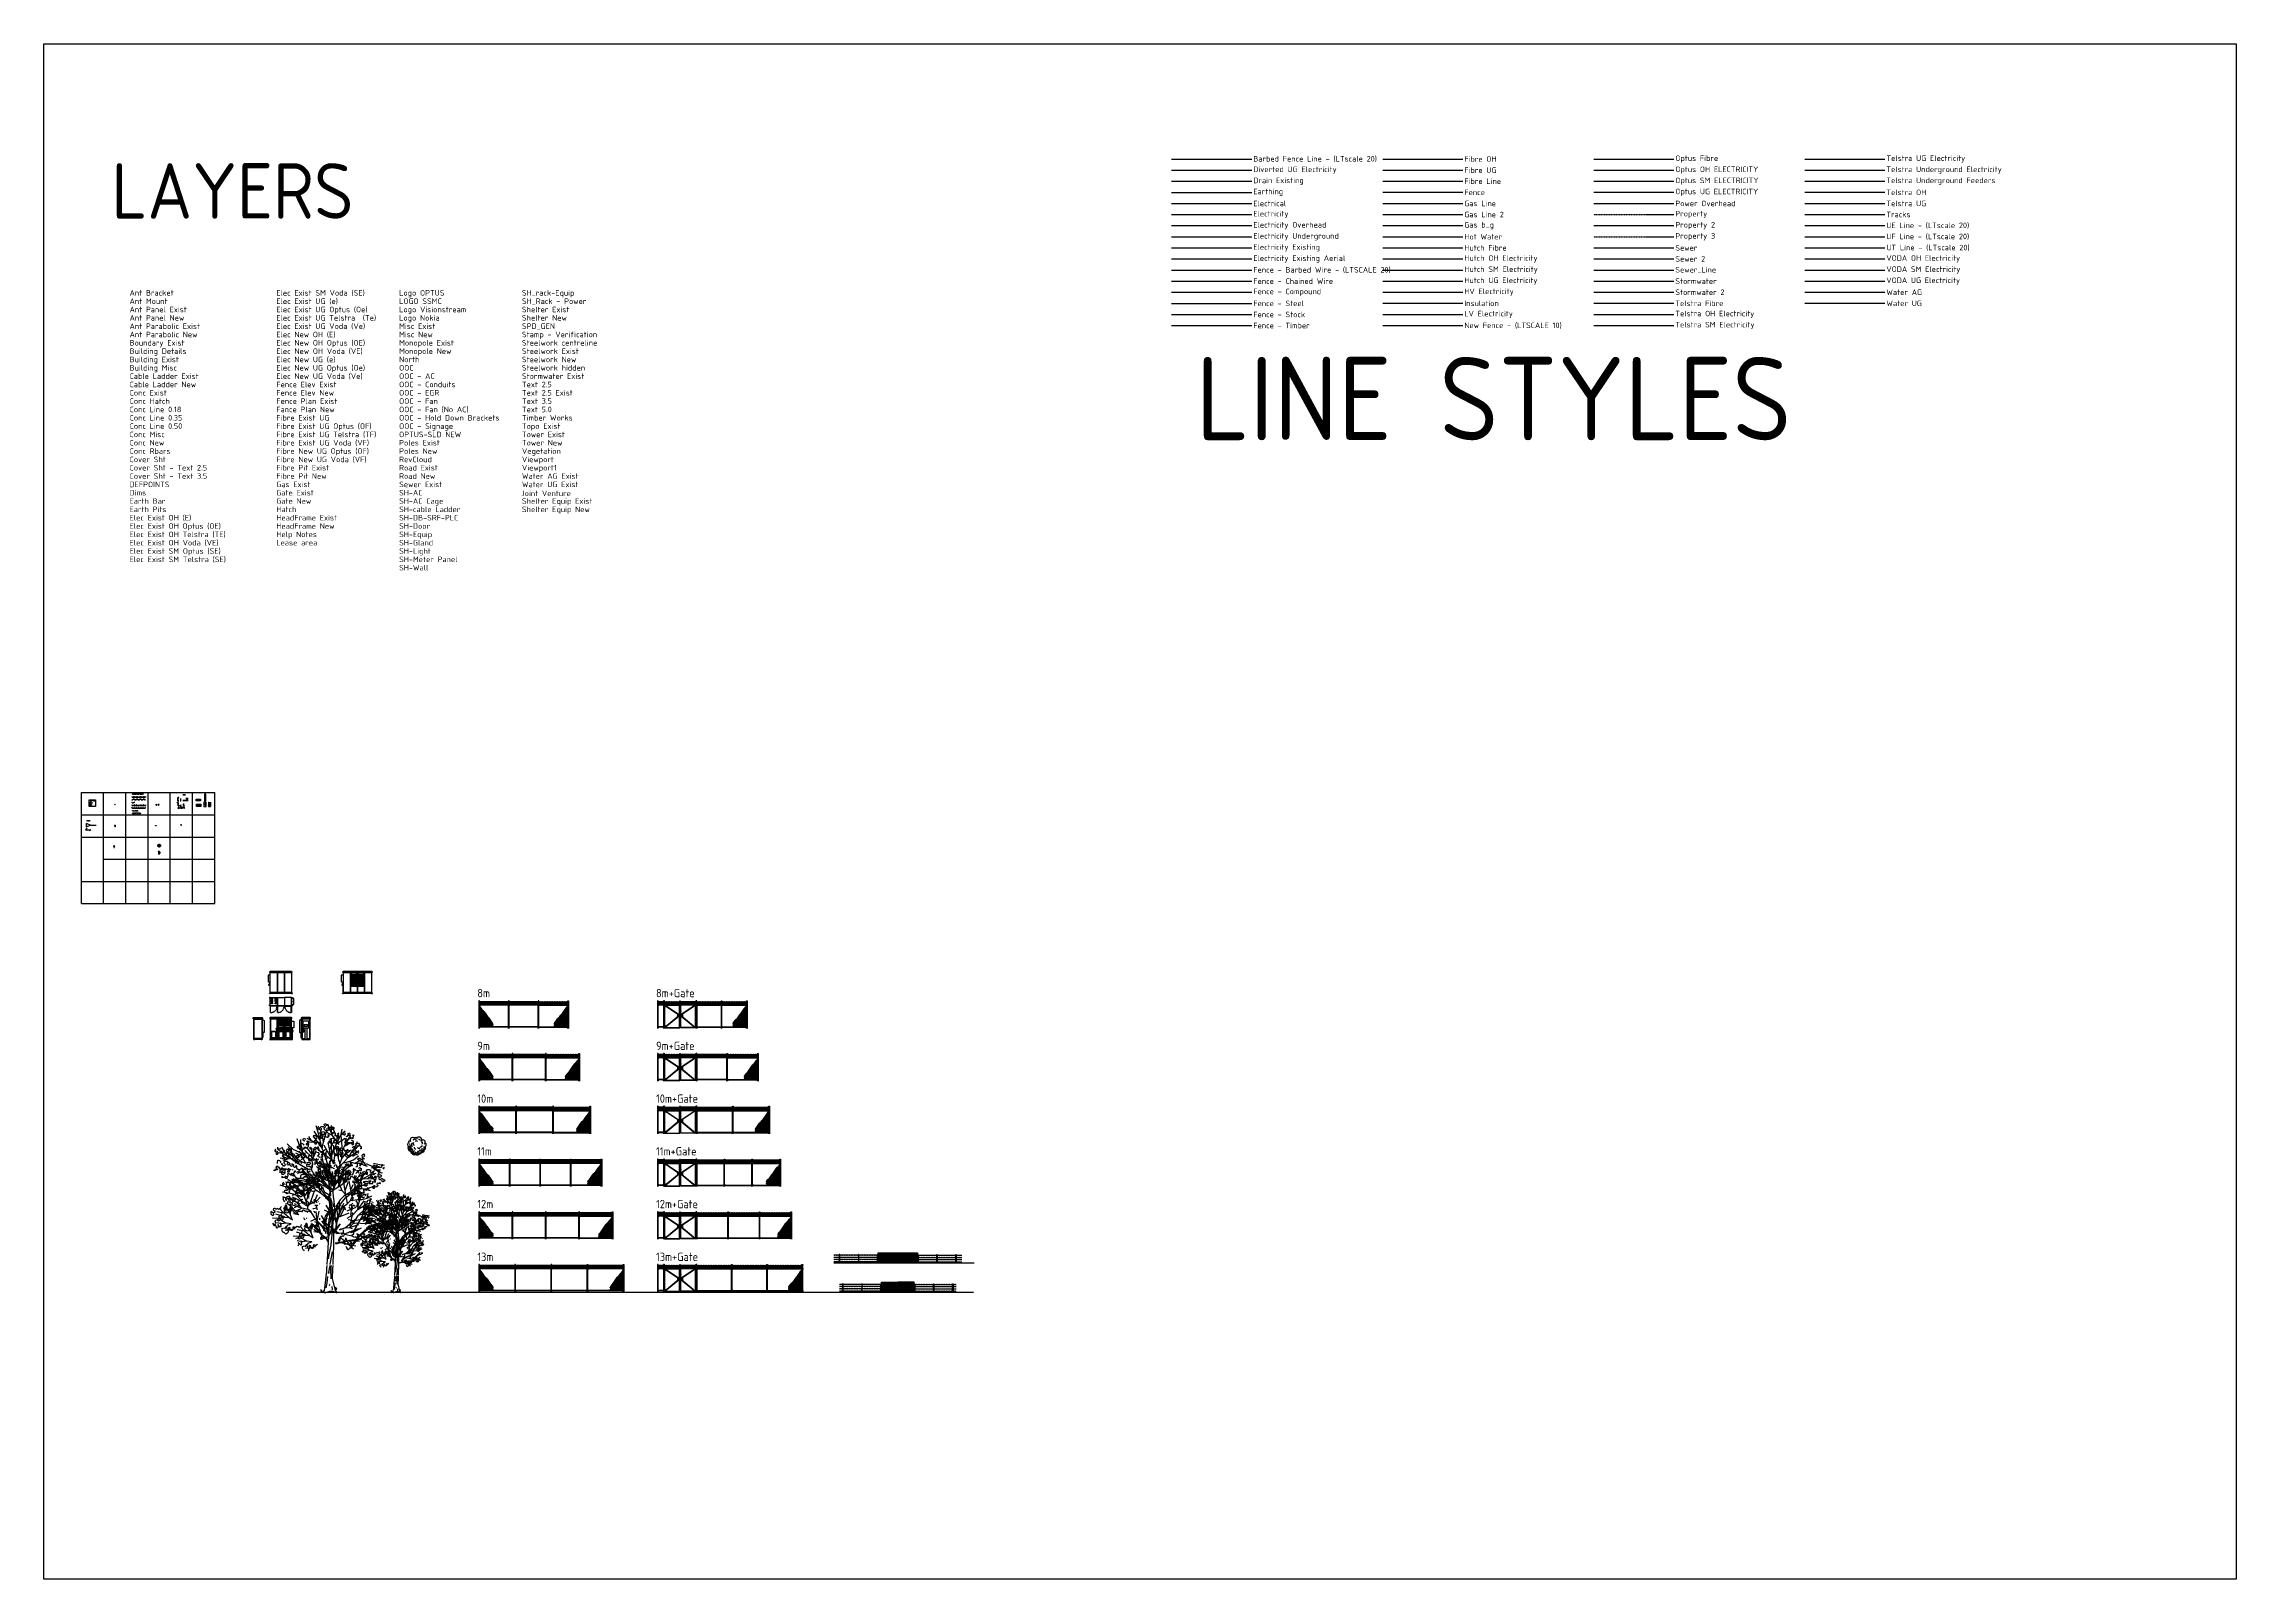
# Model space of a CAD drawing. Extents: x -408 to 1508121, y -29672 to 868845.
# Drawn here: x 1310728 to 1508121, y 138259 to 276518 of the extents above; entities that cross this region are included whole.
import ezdxf
from ezdxf import colors
from ezdxf.entities.mleader import LeaderData, LeaderLine
from ezdxf.enums import TextEntityAlignment as Align
from ezdxf.math import Vec2, Vec3

# ---------------------------------------------------------------- set-up
doc = ezdxf.new("R2010")
doc.units = 0
doc.header["$MEASUREMENT"] = 0
doc.set_wipeout_variables(frame=1)
for name, pattern in [('CENTRE', [58, 40, -6, 6, -6]), ('DASHED', [19.05, 12.7, -6.35]), ('HIDDEN2', [4, 2.5, -1.5]), ('PROPERTY', [37.5, 24, -3, 0.5, -3, 0.5, -3, 0.5, -3]), ('PROPERTY2', [18.75, 12, -1.5, 0.25, -1.5, 0.25, -1.5, 0.25, -1.5])]:
    doc.linetypes.add(name, pattern=pattern)
doc.layers.get('0').update_dxf_attribs({"lineweight": 25})
doc.layers.get('DEFPOINTS').update_dxf_attribs({"color": 1})
for name, color, linetype in [('Ant Bracket', 1, 'Continuous'), ('Ant Mount', 1, 'Continuous'), ('Ant Panel Exist', 7, 'Continuous'), ('Ant Panel New', 2, 'Continuous'), ('Ant Parabolic Exist', 7, 'Continuous'), ('Ant Parabolic New', 2, 'Continuous'), ('Boundary Exist', 7, 'PROPERTY'), ('Building Details', 1, 'Continuous'), ('Building Exist', 8, 'Continuous'), ('Building Misc', 8, 'Continuous'), ('Cable Ladder Exist', 7, 'Continuous'), ('Cable Ladder New', 2, 'Continuous'), ('Conc Exist', 7, 'Continuous'), ('Conc Hatch', 8, 'Continuous'), ('Conc Line 0.18', 7, 'Continuous'), ('Conc Line 0.35', 2, 'Continuous'), ('Conc Line 0.50', 6, 'Continuous'), ('Conc Misc', 7, 'Continuous'), ('Conc New', 2, 'Continuous'), ('Conc Rbars', 1, 'Continuous'), ('Cover Sht', 3, 'Continuous'), ('Cover Sht - Text 2.5', 2, 'Continuous'), ('Cover Sht - Text 3.5', 3, 'Continuous'), ('Dims', 7, 'Continuous'), ('Earth Bar', 2, 'Continuous'), ('Earth Pits', 7, 'Continuous'), ('Elec Exist OH (E)', 7, 'ELECTRICITY-OH'), ('Elec Exist OH Optus (OE)', 7, 'OPTUS OH ELECTRICITY'), ('Elec Exist OH Telstra (TE)', 7, 'TELSTRA OH ELECTRICITY'), ('Elec Exist OH Voda (VE)', 7, 'VODA OH ELECTRICITY'), ('Elec Exist SM Optus (SE)', 7, 'OPTUS SM ELECTRICITY'), ('Elec Exist SM Telstra (SE)', 7, 'TELSTRA SM ELECTRICITY'), ('Elec Exist SM Voda (SE)', 7, 'VODA SM ELECTRICITY'), ('Elec Exist UG (e)', 7, 'ELECTRICITY-UG'), ('Elec Exist UG Optus (Oe)', 7, 'OPTUS UG ELECTRICITY'), ('Elec Exist UG Telstra (Te)', 7, 'TELSTRA UG ELECTRICITY'), ('Elec Exist UG Voda (Ve)', 7, 'VODA UG ELECTRICITY'), ('Elec New OH (E)', 2, 'ELECTRICITY-OH'), ('Elec New OH Optus (OE)', 2, 'OPTUS OH ELECTRICITY'), ('Elec New OH Voda (Ve)', 2, 'VODA OH ELECTRICITY'), ('Elec New UG (e)', 2, 'ELECTRICITY-UG'), ('Elec New UG Optus (Oe)', 2, 'OPTUS UG ELECTRICITY'), ('Fence Elev Exist', 8, 'Continuous'), ('Fence Elev New', 2, 'Continuous'), ('Fence Plan Exist', 8, 'FENCE-COMPOUND'), ('Fence Plan New', 2, 'FENCE-COMPOUND'), ('Fibre Exist UG', 7, 'FIBRE-UG'), ('Fibre Exist UG Optus (OF)', 7, 'OPTUS FIBRE'), ('Fibre Exist UG Telstra (TF)', 7, 'TELSTRA FIBRE'), ('Fibre Exist UG Voda (VF)', 7, 'VODA FIBRE'), ('Fibre New UG Optus (OF)', 2, 'OPTUS FIBRE'), ('Fibre New UG Voda (VF)', 2, 'VODA FIBRE'), ('Fibre Pit Exist', 7, 'Continuous'), ('Fibre Pit New', 2, 'Continuous'), ('Gas Exist', 1, 'GAS LINE'), ('Gate Exist', 7, 'Continuous'), ('Gate New', 2, 'Continuous'), ('Hatch', 8, 'Continuous'), ('HeadFrame Exist', 7, 'Continuous'), ('HeadFrame New', 2, 'Continuous'), ('Help notes', 240, 'Continuous'), ('Joint Venture', 5, 'Continuous'), ('Lease Area', 2, 'PROPERTY2'), ('Logo OPTUS', 134, 'Continuous'), ('Logo ServiceStream', 7, 'Continuous'), ('Logo Visionstream', 7, 'Continuous'), ('Misc Exist', 7, 'Continuous'), ('Misc New', 2, 'Continuous'), ('Monopole Exist', 7, 'Continuous'), ('Monopole New', 2, 'Continuous'), ('North', 7, 'Continuous'), ('OOC', 2, 'Continuous'), ('OOC - AC', 1, 'Continuous'), ('OOC - Conduits', 8, 'Continuous'), ('OOC - EGR', 1, 'Continuous'), ('OOC - Fan', 1, 'Continuous'), ('OOC - Fan (No AC)', 1, 'Continuous'), ('OOC - Hold Down Brackets', 1, 'Continuous'), ('OOC - Signage', 1, 'Continuous'), ('OPTUS-SLD NEW', 6, 'Continuous'), ('Poles Exist', 7, 'Continuous'), ('Poles New', 2, 'Continuous'), ('RevCloud', 7, 'Continuous'), ('Road Exist', 7, 'Continuous'), ('Road New', 2, 'Continuous'), ('Sewer Exist', 1, 'SEWER'), ('SH-AC', 1, 'Continuous'), ('SH-AC Cage', 8, 'Continuous'), ('SH-Cable Ladder', 2, 'Continuous'), ('SH-DB-SRF-PLC', 7, 'Continuous'), ('SH-Door', 7, 'Continuous'), ('SH-Equip', 7, 'Continuous'), ('SH-Gland', 7, 'Continuous'), ('SH-Light', 8, 'Continuous'), ('SH-Meter Panel', 1, 'Continuous'), ('SH-Wall', 2, 'Continuous'), ('Shelter Equip Exist', 7, 'Continuous'), ('Shelter Equip New', 2, 'Continuous'), ('Shelter Exist', 7, 'Continuous'), ('Shelter New', 2, 'Continuous'), ('SPD_GEN', 2, 'DASHED'), ('Steelwork centreline', 1, 'CENTRE'), ('Steelwork Exist', 7, 'Continuous'), ('Steelwork Hidden', 1, 'Continuous'), ('Steelwork New', 2, 'Continuous'), ('Stormwater Exist', 1, 'STORMWATER'), ('Text 2.5', 2, 'Continuous'), ('Text 2.5 Exist', 7, 'Continuous'), ('Text 3.5', 4, 'Continuous'), ('Text 5.0', 4, 'Continuous'), ('Timber Works', 8, 'HIDDEN2'), ('Topo Exist', 8, 'Continuous'), ('Tower Exist', 7, 'Continuous'), ('Tower New', 2, 'Continuous'), ('Vegetation', 8, 'Continuous'), ('Water AG Exist', 1, 'WATER AG'), ('Water UG Exist', 1, 'WATER UG')]:
    doc.layers.add(name, color=color, linetype=linetype)
for name, color, linetype, lineweight in [('SH_rack - Equip', 7, 'Continuous', 25), ('SH_rack - Power', 7, 'Continuous', 25), ('Stamp - Verification', 7, 'Continuous', 25)]:
    doc.layers.add(name, color=color, linetype=linetype, lineweight=lineweight)
doc.layers.add('Viewport', color=161, linetype='Continuous', plot=False)
doc.layers.add('Viewport1', color=161, linetype='Continuous', plot=False)
doc.styles.add('ISOCP', font='isocp.shx')
doc.styles.get("Standard").update_dxf_attribs({"font": 'isocp.shx'})
doc.linetypes.add('DRAIN', pattern='A,12.7,-5.08,["d",Standard,S=2,R=0,X=-2.1,Y=-1.27],-5.08', length=22.86)
doc.linetypes.add('EARTHING', pattern='A,12,-2,["|",Standard,S=2.5,R=0,X=-0.2,Y=-1.2],-2', length=16)
doc.linetypes.add('ELECTRICITY-OH', pattern='A,12,-3,["E",Standard,S=2,R=0,X=-2.1,Y=-1.125],-0.5', length=15.5)
doc.linetypes.add('ELECTRICITY-UG', pattern='A,12,-3,["e",Standard,S=2.5,R=0,X=-2.1,Y=-1],-0.5', length=15.5)
doc.linetypes.add('FENCE-BARBED WIRE', pattern='A,4,1.5,["x",ISOCP,S=2.5,R=0,X=-0.75,Y=-0.875],0', length=5.5)
doc.linetypes.add('FENCE-CHAINWIRE', pattern='A,12.7,-2.5,["/",Standard,S=2.5,R=0,X=-1.27,Y=-1.25],-1', length=16.2)
doc.linetypes.add('FENCE-COMPOUND', pattern='A,12,-3.5,["/",ISOCP,S=2.5,R=0,X=-2.5,Y=-1.25],-0.25', length=15.75)
doc.linetypes.add('FENCE-STEEL', pattern='A,6,-1.25,[132,ltypeshp.shx,S=1.27,R=0,X=-1.27,Y=0],-1.25,5', length=13.5)
doc.linetypes.add('FENCE-STOCK', pattern='A,8,-3,["X",ISOCP,S=2.5,R=0,X=-2.5,Y=-1.25],-0.05', length=11.05)
doc.linetypes.add('FENCE-TIMBER', pattern='A,6,-1.25,[133,ltypeshp.shx,S=1.27,R=0,X=-1.27,Y=0],-1.27,5', length=13.52)
doc.linetypes.add('FIBRE-OH', pattern='A,12,-3.5,["F",Standard,S=2.54,R=0,X=-2.1,Y=-1.27],-1.5', length=17)
doc.linetypes.add('FIBRE-UG', pattern='A,12,-3.5,["f",Standard,S=2.54,R=0,X=-2.1,Y=-1.27],-1.5', length=17)
doc.linetypes.add('GAS LINE', pattern='A,12,-4,["GAS",Standard,S=2,R=0,X=-2.54,Y=-1.125],-4', length=20)
doc.linetypes.add('GAS LINE2', pattern='A,12,-3.5,["g",ISOCP,S=2,R=0,X=-1.8,Y=-0.9],-2', length=17.5)
doc.linetypes.add('OPTUS FIBRE', pattern='A,4.8,-3.2,["Ofo",ISOCP,S=2,R=0,X=-2,Y=-1],-4', length=12)
doc.linetypes.add('OPTUS OH ELECTRICITY', pattern='A,4.8,-3.2,["O E",ISOCP,S=2,R=0,X=-2,Y=-1],-4', length=12)
doc.linetypes.add('OPTUS SM ELECTRICITY', pattern='A,4.8,-3.2,["OSE",ISOCP,S=2,R=0,X=-2,Y=-1],-4', length=12)
doc.linetypes.add('OPTUS UG ELECTRICITY', pattern='A,4.8,-3.2,["O e",ISOCP,S=2,R=0,X=-2,Y=-1],-4', length=12)
doc.linetypes.add('SEWER', pattern='A,12,-2.5,["s",Standard,S=2,R=0,X=-2.1,Y=-0.75],0', length=14.5)
doc.linetypes.add('STORMWATER', pattern='A,12,-3,["sw",Standard,S=2,R=0,X=-2.1,Y=-0.75],-2', length=17)
doc.linetypes.add('TELSTRA FIBRE', pattern='A,4.8,-3.2,["Tfo",ISOCP,S=2,R=0,X=-2,Y=-1],-4', length=12)
doc.linetypes.add('TELSTRA OH ELECTRICITY', pattern='A,4.8,-3.2,["T E",ISOCP,S=2,R=0,X=-2,Y=-1],-4', length=12)
doc.linetypes.add('TELSTRA SM ELECTRICITY', pattern='A,12,-3,["TSE",ISOCP,S=2,R=0,X=-2,Y=-1],-3.5', length=18.5)
doc.linetypes.add('TELSTRA UG ELECTRICITY', pattern='A,4.8,-3.2,["T e",ISOCP,S=2,R=0,X=-2,Y=-1],-4', length=12)
doc.linetypes.add('TRACKS', pattern='A,1.905,[130,ltypeshp.shx,S=3.175,R=0,X=0,Y=0],1.905', length=3.81)
doc.linetypes.add('VODA FIBRE', pattern='A,12,-2.5,["Vfo",ISOCP,S=2,R=0,X=-2,Y=-1],-2.5', length=17)
doc.linetypes.add('VODA OH ELECTRICITY', pattern='A,4.8,-3.2,["VE",ISOCP,S=2,R=0,X=-2,Y=-1],-4', length=12)
doc.linetypes.add('VODA SM ELECTRICITY', pattern='A,4.8,-3.2,["VSE",ISOCP,S=2,R=0,X=-2,Y=-1],-4', length=12)
doc.linetypes.add('VODA UG ELECTRICITY', pattern='A,4.8,-3.2,["Ve",ISOCP,S=2,R=0,X=-2,Y=-1],-4', length=12)
doc.linetypes.add('WATER AG', pattern='A,12,-2.5,["W",Standard,S=2,R=0,X=-2.1,Y=-0.75],-0.5', length=15)
doc.linetypes.add('WATER UG', pattern='A,12,-2.5,["w",Standard,S=2,R=0,X=-2.1,Y=-0.75],-0.5', length=15)
doc.dimstyles.new('OPTUS', dxfattribs={"dimtxt": 2.5, "dimasz": 2.5, "dimexe": 1, "dimexo": 1.5, "dimgap": 1, "dimtad": 1, "dimdec": 0, "dimzin": 0, "dimdsep": 46, "dimtxsty": 'ISOCP', "dimcen": 0.09, "dimclrd": 7, "dimclre": 7, "dimclrt": 2, "dimaunit": 1, "dimadec": 0, "dimazin": 0, "dimtfac": 1, "dimtdec": 0, "dimtmove": 0, "dimatfit": 0, "dimfxl": 1, "dimtolj": 1, "dimtzin": 0, "dimlwd": -1, "dimlwe": -1, "dimarcsym": 0})
doc.dimstyles.get("Standard").update_dxf_attribs({"dimtxt": 0.18, "dimasz": 0.18, "dimexe": 0.18, "dimexo": 0.0625, "dimgap": 0.09, "dimtad": 0, "dimtih": 1, "dimtoh": 1, "dimdec": 4, "dimzin": 0, "dimdsep": 46, "dimtxsty": 'Standard', "dimcen": 0.09, "dimadec": 0, "dimazin": 0, "dimtfac": 1, "dimtdec": 4, "dimtofl": 0, "dimtmove": 0, "dimatfit": 3, "dimfxl": 1, "dimtolj": 1, "dimtzin": 0, "dimarcsym": 0})
pattern_1 = [(45, (-9136.542, -7293.762), (-17.67767, 17.67767), [])]
pattern_2 = [(45, (-9136.542, -7093.762), (-17.67767, 17.67767), [])]
pattern_3 = [(269.97765, (2064, 28356.266), (-60.0351, -89.97659), [15, -165]), (269.97765, (2079, 28356.26), (-60.0351, -89.97659), [15, -165]), (314.97765, (2063.996, 28341.266), (-299.894666, 270.116992), [106.066, -403.05087]), (224.97765, (2078.996, 28341.26), (-300.105288, -269.882967), [106.066, -403.05087])]
pattern_4 = [(269.97765, (5939.02, 28356.267), (-60.0351, -89.97659), [15, -165]), (269.97765, (5954.02, 28356.26), (-60.0351, -89.97659), [15, -165]), (314.97765, (5939.015, 28341.267), (-299.894666, 270.116992), [106.066, -403.05087]), (224.97765, (5954.015, 28341.26), (-300.105288, -269.882967), [106.066, -403.05087])]
pattern_5 = [(2e-14, (774, 975), (-4e-15, 10), [])]
pattern_6 = [(2e-14, (774, 1495), (-4e-15, 10), [])]
pattern_7 = [(2e-14, (1409, 975), (-4e-15, 10), [])]
pattern_8 = [(2e-14, (1409, 1495), (-4e-15, 10), [])]

# ---------------------------------------------------------------- blocks, each defined once
blk = doc.blocks.new('tree_elev_19')
for p, q in [((-892, 5504), (-888, 5533)), ((-888, 5533), (-860, 5534)), ((-860, 5534), (-824, 5523)), ((-597, 5453), (-752, 5535)), ((-597, 5453), (-692, 5598)), ((-495, 5632), (-530, 5624)), ((-530, 5624), (-527, 5587)), ((-527, 5587), (-510, 5562)), ((-510, 5562), (-473, 5551)), ((-277, 5471), (-498, 5800)), ((-351, 5382), (-496, 5585)), ((-476, 5650), (-495, 5632)), ((-455, 5625), (-476, 5650)), ((-473, 5551), (-454, 5529)), ((-427, 5625), (-455, 5625)), ((-454, 5529), (-414, 5531)), ((-410, 5603), (-427, 5625)), ((-372, 5800), (-423, 5991)), ((-414, 5531), (-398, 5570)), ((-398, 5570), (-410, 5603)), ((-372, 5800), (-339, 5980)), ((-277, 5471), (-372, 5800)), ((-314, 5716), (-273, 5757)), ((-310, 5870), (-299, 5926)), ((-291, 5845), (-310, 5870)), ((-299, 5926), (-271, 5926)), ((-210, 5673), (-293, 5590)), ((-293, 5590), (-251, 5549)), ((-262, 5834), (-291, 5845)), ((-277, 5471), (-229, 5898)), ((-223, 5701), (-275, 5840)), ((-273, 5757), (-230, 5736)), ((-271, 5926), (-256, 5964)), ((-256, 5964), (-208, 5960)), ((-251, 5549), (-210, 5549)), ((-230, 5757), (-167, 5778)), ((-230, 5736), (-230, 5757)), ((-185, 5551), (-223, 5701)), ((-126, 5673), (-210, 5673)), ((-210, 5590), (-210, 5632)), ((-210, 5632), (-167, 5632)), ((-210, 5549), (-210, 5590)), ((-208, 5960), (-176, 5968)), ((-159, 5402), (-185, 5551)), ((-176, 5968), (-152, 5943)), ((-167, 5778), (-126, 5736)), ((-167, 5632), (0, 5569)), ((15, 5714), (-160, 5891)), ((-159, 5402), (-32, 5864)), ((-152, 5943), (-124, 5921)), ((-141, 6020), (-121, 6065)), ((-129, 6006), (-141, 6020)), ((-101, 5988), (-129, 6006)), ((-126, 5736), (-126, 5673)), ((-124, 5921), (-100, 5925)), ((-121, 6065), (-93, 6062)), ((-92, 5970), (-101, 5988)), ((-100, 5925), (-92, 5970)), ((-93, 6062), (-69, 6040)), ((-69, 6040), (-50, 6047)), ((-60, 5897), (-44, 5893)), ((-50, 6047), (-21, 6030)), ((-28, 5989), (-49, 6003)), ((-12, 6003), (-28, 5989)), ((-21, 6030), (-12, 6003)), ((-21, 5820), (41, 5840)), ((41, 5653), (-21, 5653)), ((124, 5728), (-10, 6047)), ((0, 5924), (83, 5924)), ((0, 5882), (0, 5924)), ((41, 5862), (0, 5882)), ((0, 5569), (0, 5610)), ((0, 5610), (41, 5610)), ((158, 5642), (15, 5714)), ((41, 5840), (41, 5862)), ((41, 5610), (41, 5653)), ((63, 5506), (167, 5549)), ((83, 5924), (124, 5966)), ((124, 5728), (124, 5997)), ((124, 5966), (209, 5924)), ((209, 5882), (124, 5840)), ((124, 5840), (124, 5862)), ((158, 5642), (124, 5728)), ((135, 5719), (142, 5742)), ((142, 5697), (135, 5719)), ((142, 5742), (174, 5735)), ((163, 5683), (142, 5697)), ((396, 5312), (158, 5642)), ((175, 5710), (163, 5683)), ((167, 5549), (229, 5506)), ((281, 5643), (169, 5920)), ((194, 5739), (174, 5735)), ((174, 5735), (175, 5710)), ((229, 5751), (194, 5739)), ((209, 5924), (209, 5882)), ((242, 5754), (229, 5751)), ((258, 5699), (238, 5699)), ((238, 5636), (300, 5636)), ((258, 5741), (258, 5699)), ((294, 5312), (352, 5665)), ((300, 5636), (321, 5552)), ((321, 5552), (384, 5552)), ((322, 5352), (470, 5693)), ((322, 5352), (623, 5541)), ((342, 5699), (384, 5741)), ((384, 5678), (342, 5699)), ((363, 5615), (384, 5678)), ((384, 5595), (363, 5615)), ((384, 5552), (384, 5595)), ((470, 5693), (510, 5863)), ((470, 5693), (614, 5804)), ((521, 5113), (475, 5635)), ((476, 5702), (488, 5728)), ((489, 5677), (476, 5702)), ((508, 5659), (489, 5677)), ((533, 5677), (508, 5659)), ((557, 5689), (533, 5677)), ((576, 5671), (557, 5689)), ((571, 5532), (614, 5511)), ((585, 5649), (576, 5671)), ((600, 5649), (585, 5649)), ((592, 5745), (623, 5705)), ((623, 5705), (600, 5649)), ((614, 5511), (655, 5532)), ((637, 5613), (669, 5606)), ((655, 5532), (677, 5511)), ((669, 5606), (701, 5614)), ((701, 5614), (725, 5647)), ((732, 5691), (708, 5720)), ((725, 5647), (732, 5691)), ((741, 5652), (732, 5691)), ((736, 5508), (822, 5652)), ((736, 5508), (923, 5585)), ((765, 5633), (741, 5652)), ((763, 5534), (785, 5578)), ((764, 5736), (783, 5711)), ((769, 5655), (765, 5633)), ((788, 5678), (769, 5655)), ((783, 5711), (788, 5678)), ((785, 5578), (813, 5538)), ((813, 5538), (825, 5527)), ((825, 5527), (845, 5568)), ((845, 5568), (890, 5528)), ((888, 5650), (911, 5661)), ((909, 5629), (888, 5650)), ((890, 5528), (905, 5544)), ((905, 5544), (917, 5591)), ((917, 5591), (909, 5629)), ((911, 5661), (944, 5632)), ((-1878, 5135), (-1920, 5113)), ((-1920, 5113), (-1899, 5051)), ((-1899, 5051), (-1878, 5092)), ((-1878, 5092), (-1836, 5072)), ((-1836, 5029), (-1878, 4988)), ((-1878, 4988), (-1857, 4968)), ((-1857, 4968), (-1816, 4968)), ((-1836, 5072), (-1836, 5029)), ((-1638, 4991), (-1828, 5170)), ((-1816, 4968), (-1794, 5009)), ((-1812, 4733), (-1809, 4751)), ((-1809, 4751), (-1781, 4747)), ((-1806, 5185), (-1807, 5223)), ((-1791, 5164), (-1806, 5185)), ((-1638, 4991), (-1800, 5011)), ((-1758, 5145), (-1791, 5164)), ((-1781, 4747), (-1749, 4738)), ((-1730, 5147), (-1758, 5145)), ((-1749, 4738), (-1720, 4720)), ((-1719, 5161), (-1730, 5147)), ((-1709, 5080), (-1729, 5028)), ((-1500, 4781), (-1725, 4820)), ((-1716, 5187), (-1719, 5161)), ((-1653, 5034), (-1709, 5080)), ((-1469, 4890), (-1661, 5222)), ((-1618, 5020), (-1653, 5034)), ((-1644, 4934), (-1651, 4897)), ((-1651, 4897), (-1587, 4877)), ((-1612, 4935), (-1644, 4934)), ((-1469, 4890), (-1638, 4991)), ((-1622, 4820), (-1587, 4858)), ((-1622, 4820), (-1618, 4791)), ((-1500, 4781), (-1622, 4737)), ((-1586, 5072), (-1618, 5020)), ((-1580, 4913), (-1612, 4935)), ((-1587, 4877), (-1580, 4913)), ((-1587, 4858), (-1587, 4877)), ((-1570, 4832), (-1587, 4858)), ((-1570, 5116), (-1586, 5072)), ((-1534, 4833), (-1570, 4832)), ((-1511, 4833), (-1534, 4833)), ((-1466, 4801), (-1511, 4833)), ((-1361, 4954), (-1507, 5098)), ((-1501, 5136), (-1460, 5156)), ((-1460, 5052), (-1501, 5031)), ((-1501, 5031), (-1501, 4989)), ((-1501, 4989), (-1481, 4989)), ((-1335, 4809), (-1500, 4781)), ((-1481, 4989), (-1418, 5010)), ((-1448, 4923), (-1476, 4916)), ((-1476, 4916), (-1455, 4878)), ((-1251, 5138), (-1474, 5344)), ((-1335, 4809), (-1469, 4890)), ((-1451, 4802), (-1466, 4801)), ((-1460, 5156), (-1440, 5136)), ((-1440, 5073), (-1460, 5052)), ((-1455, 4878), (-1443, 4842)), ((-1443, 4842), (-1451, 4802)), ((-1412, 4901), (-1448, 4923)), ((-1440, 5136), (-1397, 5136)), ((-1397, 5073), (-1440, 5073)), ((-1303, 4993), (-1419, 5229)), ((-1314, 5156), (-1418, 5156)), ((-1418, 5156), (-1356, 5156)), ((-1418, 5010), (-1418, 4969)), ((-1418, 4969), (-1418, 4947)), ((-1418, 4947), (-1397, 4947)), ((-1376, 4884), (-1412, 4901)), ((-1397, 5136), (-1397, 5073)), ((-1397, 4947), (-1377, 5031)), ((-1377, 5031), (-1314, 5031)), ((-1351, 4850), (-1376, 4884)), ((-1214, 4830), (-1361, 4954)), ((-1335, 4810), (-1351, 4850)), ((-1315, 4803), (-1335, 4810)), ((-1335, 4809), (-1169, 4708)), ((-1266, 4757), (-1335, 4809)), ((-1318, 4995), (-1333, 4994)), ((-1333, 4994), (-1333, 4958)), ((-1333, 4958), (-1308, 4929)), ((-1308, 5003), (-1320, 5142)), ((-1290, 5006), (-1318, 4995)), ((-1270, 4815), (-1315, 4803)), ((-1314, 5073), (-1314, 5156)), ((-1314, 5031), (-1314, 5073)), ((-1226, 4853), (-1308, 5003)), ((-1308, 4929), (-1280, 4903)), ((-1214, 4830), (-1303, 4993)), ((-1269, 4985), (-1290, 5006)), ((-1280, 4903), (-1272, 4896)), ((-1272, 4896), (-1204, 4908)), ((-1272, 4896), (-1263, 4864)), ((-1263, 4864), (-1270, 4815)), ((-1226, 4963), (-1269, 4985)), ((-1134, 4657), (-1266, 4757)), ((-816, 4926), (-1251, 5138)), ((-1038, 4684), (-1244, 4758)), ((-1209, 4946), (-1226, 4963)), ((-1042, 4617), (-1214, 4830)), ((-1204, 4908), (-1209, 4946)), ((-1172, 4894), (-1204, 4908)), ((-1177, 4766), (-1146, 4745)), ((-1147, 4841), (-1175, 4851)), ((-1152, 4861), (-1172, 4894)), ((-1171, 4874), (-1140, 4908)), ((-941, 4900), (-1162, 5001)), ((-1116, 4859), (-1152, 4861)), ((-1111, 4827), (-1147, 4841)), ((-951, 4695), (-1146, 4811)), ((-1146, 4745), (-1101, 4749)), ((-1140, 4908), (-1104, 4926)), ((-968, 5104), (-1123, 5237)), ((-1088, 4844), (-1116, 4859)), ((-1095, 4816), (-1111, 4827)), ((-996, 5188), (-1107, 5523)), ((-1104, 4926), (-1076, 4923)), ((-1101, 4749), (-1078, 4758)), ((-1074, 4787), (-1095, 4816)), ((-1091, 5199), (-1088, 5243)), ((-1083, 5169), (-1091, 5199)), ((-1088, 5243), (-1068, 5269)), ((-1048, 4849), (-1088, 4844)), ((-1078, 4758), (-1074, 4787)), ((-1076, 4923), (-1072, 4904)), ((-1045, 4941), (-1073, 4936)), ((-1073, 4936), (-1073, 4914)), ((-1073, 4914), (-1037, 4896)), ((-1068, 5269), (-1056, 5262)), ((-1056, 5262), (-1029, 5244)), ((-1041, 4867), (-1048, 4849)), ((-1018, 4941), (-1045, 4941)), ((-1037, 4896), (-1041, 4867)), ((-1029, 5244), (-1013, 5237)), ((-941, 4900), (-1022, 5078)), ((-997, 4919), (-1018, 4941)), ((-1013, 5237), (-1008, 5197)), ((-1013, 5237), (-956, 5234)), ((-1008, 5197), (-1008, 5181)), ((-1008, 5181), (-984, 5164)), ((-969, 4912), (-997, 4919)), ((-996, 5188), (-985, 5495)), ((-968, 5104), (-996, 5188)), ((-984, 5164), (-947, 5160)), ((-969, 5315), (-955, 5359)), ((-969, 5285), (-969, 5315)), ((-961, 5252), (-969, 5285)), ((-952, 4906), (-969, 4912)), ((-816, 4926), (-968, 5104)), ((-962, 4776), (-920, 4796)), ((-956, 5234), (-961, 5252)), ((-937, 5201), (-956, 5234)), ((-956, 4843), (-952, 4887)), ((-924, 4832), (-956, 4843)), ((-955, 5359), (-926, 5356)), ((-952, 4887), (-952, 4906)), ((-947, 5160), (-932, 5179)), ((-941, 4900), (-910, 5163)), ((-795, 4627), (-941, 4900)), ((-932, 5179), (-937, 5201)), ((-926, 5356), (-910, 5342)), ((-876, 4830), (-924, 4832)), ((-920, 4796), (-920, 4837)), ((-920, 4837), (-879, 4837)), ((-910, 5342), (-894, 5324)), ((-895, 5466), (-892, 5504)), ((-871, 5445), (-895, 5466)), ((-894, 5324), (-869, 5291)), ((-886, 4943), (-889, 4922)), ((-889, 4922), (-877, 4911)), ((-858, 4951), (-886, 4943)), ((-876, 5217), (-885, 5191)), ((-885, 5191), (-871, 5154)), ((-879, 4837), (-816, 4880)), ((-877, 4911), (-853, 4900)), ((-836, 4826), (-876, 4830)), ((-852, 5442), (-871, 5445)), ((-871, 5154), (-840, 5174)), ((-834, 4966), (-858, 4951)), ((-853, 4900), (-813, 4900)), ((-828, 5435), (-852, 5442)), ((-827, 4986), (-846, 5021)), ((-840, 5174), (-824, 5203)), ((-824, 5203), (-833, 5228)), ((-833, 5228), (-808, 5211)), ((-756, 5015), (-829, 5101)), ((-808, 4935), (-827, 4986)), ((-824, 5523), (-808, 5501)), ((-816, 4880), (-773, 4837)), ((-808, 5211), (-765, 5189)), ((-663, 4765), (-808, 4935)), ((-782, 5336), (-790, 5321)), ((-790, 5321), (-785, 5314)), ((-785, 5314), (-762, 5307)), ((-754, 5337), (-782, 5336)), ((-773, 4837), (-690, 4859)), ((-765, 5189), (-744, 5218)), ((-762, 5307), (-738, 5312)), ((-346, 4658), (-756, 5015)), ((-738, 5326), (-754, 5337)), ((-577, 4956), (-749, 5194)), ((-748, 5436), (-727, 5443)), ((-748, 5418), (-748, 5436)), ((-731, 5389), (-748, 5418)), ((-744, 5218), (-716, 5231)), ((-718, 5304), (-738, 5326)), ((-698, 5356), (-731, 5389)), ((-727, 5443), (-691, 5426)), ((-468, 5393), (-726, 5401)), ((-718, 5304), (-690, 5335)), ((-709, 5283), (-718, 5304)), ((-716, 5231), (-701, 5252)), ((-701, 5252), (-709, 5283)), ((-689, 4805), (-703, 4771)), ((-703, 4771), (-699, 4753)), ((-699, 4753), (-667, 4740)), ((-690, 5335), (-698, 5356)), ((-690, 4859), (-690, 4921)), ((-690, 4921), (-606, 4921)), ((-664, 4794), (-689, 4805)), ((-667, 4740), (-635, 4725)), ((-632, 4799), (-664, 4794)), ((-569, 4735), (-663, 4765)), ((-649, 5151), (-649, 5214)), ((-649, 5214), (-606, 5193)), ((-635, 4725), (-599, 4745)), ((-606, 5193), (-606, 5151)), ((-606, 5151), (-502, 5172)), ((-606, 4921), (-586, 4796)), ((-599, 4745), (-592, 4774)), ((-468, 5393), (-597, 5453)), ((-577, 4956), (-594, 5142)), ((-592, 4774), (-580, 4788)), ((-523, 5089), (-586, 5067)), ((-586, 5067), (-564, 5006)), ((-580, 4788), (-564, 4781)), ((-570, 4762), (-577, 4956)), ((-570, 4762), (-510, 4880)), ((-560, 4646), (-570, 4762)), ((-564, 5006), (-502, 4984)), ((-564, 4781), (-536, 4760)), ((-536, 4760), (-507, 4746)), ((-439, 5151), (-523, 5089)), ((-510, 4880), (-512, 5149)), ((-510, 4880), (-432, 5095)), ((-507, 4746), (-488, 4764)), ((-439, 5443), (-502, 5443)), ((-502, 5443), (-502, 5381)), ((-502, 5381), (-460, 5381)), ((-502, 5172), (-481, 5214)), ((-502, 4984), (-460, 4984)), ((-488, 4764), (-460, 4758)), ((-460, 5381), (-481, 5339)), ((-481, 5339), (-419, 5339)), ((-481, 5214), (-439, 5214)), ((-351, 5382), (-468, 5393)), ((-460, 4984), (-439, 5047)), ((-460, 4758), (-424, 4773)), ((-439, 5214), (-439, 5151)), ((-439, 5047), (-356, 5026)), ((-424, 4773), (-421, 4825)), ((-384, 4744), (-424, 4773)), ((-419, 5339), (-419, 5402)), ((-419, 5402), (-334, 5402)), ((-311, 5082), (-408, 5210)), ((-368, 4759), (-384, 4744)), ((-314, 4984), (-377, 4900)), ((-377, 4900), (-293, 4859)), ((-357, 4796), (-368, 4759)), ((-356, 5026), (-314, 4984)), ((-311, 5082), (-354, 5245)), ((-208, 5187), (-351, 5382)), ((-334, 5402), (-273, 5319)), ((-273, 5319), (-334, 5276)), ((134, 4749), (-311, 5082)), ((-293, 4859), (-189, 4880)), ((-208, 5187), (-277, 5471)), ((-273, 5047), (-147, 5089)), ((-189, 4984), (-273, 5047)), ((-269, 4798), (-236, 4773)), ((-236, 4773), (-205, 4776)), ((-200, 4781), (-227, 4973)), ((-227, 4973), (-227, 4853)), ((-227, 4853), (-155, 4501)), ((-208, 5187), (-159, 5402)), ((-48, 4713), (-208, 5187)), ((-205, 4776), (-189, 4799)), ((-143, 4564), (-200, 4781)), ((-189, 4880), (-189, 4984)), ((-147, 5089), (-106, 5130)), ((122, 4810), (-135, 5285)), ((-109, 4797), (-89, 4786)), ((-106, 5130), (-63, 5130)), ((-63, 5047), (-106, 4984)), ((-106, 4984), (-43, 4984)), ((-63, 5130), (-21, 5047)), ((-21, 5047), (-63, 5047)), ((-29, 4794), (-46, 4845)), ((-21, 5381), (20, 5360)), ((122, 4810), (0, 5389)), ((20, 5360), (41, 5381)), ((41, 5443), (83, 5443)), ((41, 5381), (41, 5443)), ((56, 5059), (106, 5231)), ((122, 4810), (56, 5059)), ((124, 5465), (63, 5506)), ((83, 5443), (83, 5381)), ((83, 5381), (124, 5381)), ((104, 4754), (229, 4754)), ((104, 4713), (104, 4754)), ((106, 5231), (237, 5451)), ((113, 5492), (122, 4810)), ((200, 4652), (122, 4810)), ((122, 4810), (134, 4749)), ((124, 5402), (124, 5465)), ((124, 5381), (124, 5402)), ((134, 4749), (200, 4621)), ((141, 4916), (245, 5211)), ((245, 5211), (152, 5030)), ((250, 5465), (187, 5423)), ((187, 5423), (229, 5381)), ((242, 4888), (203, 5287)), ((208, 4660), (244, 4902)), ((229, 4754), (209, 4692)), ((229, 5506), (250, 5465)), ((229, 5381), (313, 5402)), ((238, 5176), (279, 5176)), ((248, 5212), (294, 5312)), ((263, 4948), (259, 4929)), ((259, 4929), (279, 4915)), ((279, 4989), (263, 4948)), ((279, 5176), (279, 5239)), ((279, 5239), (363, 5239)), ((286, 4985), (279, 4989)), ((279, 4915), (343, 4956)), ((375, 4823), (286, 5249)), ((294, 4956), (286, 4985)), ((294, 5312), (322, 5352)), ((319, 4927), (294, 4956)), ((355, 4916), (319, 4927)), ((321, 5176), (342, 5135)), ((363, 5176), (321, 5176)), ((342, 5135), (363, 5093)), ((350, 4986), (343, 4956)), ((343, 4956), (355, 4916)), ((374, 4986), (350, 4986)), ((363, 5239), (363, 5176)), ((363, 5093), (447, 5093)), ((406, 4972), (374, 4986)), ((375, 4823), (397, 5198)), ((395, 4750), (375, 4823)), ((395, 4756), (420, 4579)), ((442, 4642), (395, 4756)), ((430, 4957), (406, 4972)), ((425, 5176), (467, 5197)), ((447, 5156), (425, 5176)), ((447, 4951), (430, 4957)), ((449, 5076), (437, 5047)), ((437, 5047), (446, 5013)), ((442, 4642), (492, 4817)), ((446, 5013), (461, 4991)), ((447, 5093), (447, 5156)), ((482, 4940), (447, 4951)), ((447, 4951), (452, 4899)), ((465, 5083), (449, 5076)), ((452, 4899), (452, 4881)), ((452, 4881), (467, 4870)), ((461, 4991), (477, 5010)), ((505, 5088), (465, 5083)), ((467, 5197), (571, 5176)), ((477, 5010), (498, 4996)), ((502, 4933), (482, 4940)), ((492, 4817), (521, 5113)), ((492, 4817), (619, 4964)), ((498, 4996), (538, 5026)), ((506, 4963), (498, 4996)), ((506, 4963), (502, 4933)), ((538, 4971), (506, 4963)), ((521, 5113), (593, 5256)), ((571, 4926), (530, 4863)), ((534, 4643), (741, 4862)), ((538, 5026), (538, 4971)), ((571, 5176), (571, 5135)), ((571, 5135), (571, 5113)), ((571, 5113), (634, 5072)), ((634, 4905), (571, 4926)), ((593, 5256), (736, 5508)), ((593, 5256), (874, 5404)), ((634, 5385), (593, 5385)), ((593, 5385), (655, 5323)), ((677, 5448), (614, 5448)), ((614, 5448), (634, 5385)), ((619, 4964), (726, 5147)), ((619, 4964), (828, 5119)), ((634, 5072), (655, 5113)), ((760, 5052), (634, 4989)), ((634, 4989), (697, 4926)), ((677, 4863), (634, 4905)), ((655, 5323), (718, 5323)), ((655, 5113), (738, 5113)), ((677, 5511), (677, 5448)), ((760, 4863), (677, 4863)), ((697, 4926), (738, 4926)), ((718, 5385), (738, 5385)), ((718, 5323), (718, 5385)), ((738, 5385), (801, 5385)), ((738, 5113), (760, 5052)), ((738, 4926), (760, 4863)), ((741, 4862), (915, 5134)), ((741, 4862), (1048, 5053)), ((744, 4702), (912, 4769)), ((801, 5385), (844, 5365)), ((927, 5427), (844, 5469)), ((844, 5365), (864, 5302)), ((864, 5302), (927, 5343)), ((882, 4928), (870, 4943)), ((883, 5090), (873, 5061)), ((873, 5061), (888, 5024)), ((902, 4899), (882, 4928)), ((896, 5090), (883, 5090)), ((885, 5406), (927, 5427)), ((927, 5343), (885, 5406)), ((885, 5197), (906, 5239)), ((888, 5024), (916, 5032)), ((932, 5073), (896, 5090)), ((922, 4896), (902, 4899)), ((906, 5239), (948, 5239)), ((912, 4769), (1102, 4908)), ((915, 5134), (1056, 5429)), ((915, 5134), (1156, 5315)), ((916, 5032), (921, 5018)), ((921, 5018), (965, 5003)), ((946, 4915), (922, 4896)), ((951, 5070), (932, 5073)), ((985, 4941), (946, 4915)), ((948, 5239), (968, 5218)), ((975, 5104), (951, 5070)), ((1042, 5177), (962, 5169)), ((962, 5169), (975, 5104)), ((965, 5003), (996, 5033)), ((965, 4639), (1187, 4754)), ((968, 5218), (1052, 5218)), ((1008, 5075), (975, 5104)), ((1013, 4960), (985, 4956)), ((985, 4956), (985, 4941)), ((996, 5033), (1008, 5075)), ((1008, 5075), (1040, 5060)), ((1010, 5365), (1094, 5365)), ((1010, 5302), (1010, 5365)), ((1052, 5281), (1010, 5302)), ((1041, 4950), (1013, 4960)), ((1040, 5060), (1072, 5038)), ((1061, 4932), (1041, 4950)), ((1052, 5218), (1052, 5281)), ((1071, 4777), (1083, 4814)), ((1088, 4752), (1071, 4777)), ((1072, 5038), (1084, 5016)), ((1083, 5087), (1111, 5090)), ((1100, 5058), (1083, 5087)), ((1083, 4814), (1107, 4822)), ((1084, 5016), (1100, 5016)), ((1131, 4749), (1088, 4752)), ((1094, 5365), (1136, 5302)), ((1112, 5036), (1100, 5058)), ((1100, 5016), (1112, 5036)), ((1107, 4822), (1142, 4819)), ((1147, 4742), (1131, 4749)), ((1136, 5302), (1157, 5239)), ((1142, 4819), (1179, 4805)), ((1183, 4716), (1147, 4742)), ((1157, 5239), (1198, 5239)), ((1198, 5156), (1157, 5156)), ((1179, 4805), (1208, 4779)), ((1198, 5239), (1198, 5156)), ((1208, 4779), (1235, 4779)), ((1217, 4923), (1249, 4957)), ((1254, 4873), (1217, 4923)), ((1231, 4839), (1254, 4873)), ((1246, 4810), (1235, 4779)), ((1235, 4779), (1248, 4761)), ((1248, 4761), (1244, 4714)), ((1271, 4824), (1246, 4810)), ((1249, 4957), (1284, 4975)), ((1302, 4804), (1271, 4824)), ((1284, 4975), (1301, 4972)), ((1297, 4883), (1285, 4876)), ((1313, 4906), (1297, 4883)), ((1301, 4972), (1304, 4939)), ((1319, 4777), (1302, 4804)), ((1304, 4939), (1313, 4906)), ((-1920, 4362), (-1961, 4382)), ((-1878, 4403), (-1920, 4424)), ((-1920, 4424), (-1920, 4362)), ((-1857, 4529), (-1878, 4486)), ((-1878, 4486), (-1836, 4445)), ((-1816, 4403), (-1878, 4403)), ((-1794, 4529), (-1857, 4529)), ((-1836, 4445), (-1816, 4403)), ((-1824, 4699), (-1812, 4733)), ((-1823, 4666), (-1824, 4699)), ((-1820, 4634), (-1823, 4666)), ((-1794, 4486), (-1794, 4529)), ((-1753, 4486), (-1794, 4486)), ((-1753, 4445), (-1753, 4486)), ((-1731, 4311), (-1728, 4341)), ((-1729, 4410), (-1713, 4422)), ((-1724, 4374), (-1729, 4410)), ((-1708, 4669), (-1728, 4649)), ((-1728, 4341), (-1724, 4374)), ((-1723, 4312), (-1701, 4333)), ((-1720, 4720), (-1708, 4698)), ((-1713, 4422), (-1696, 4418)), ((-1708, 4698), (-1708, 4669)), ((-1701, 4387), (-1698, 4418)), ((-1701, 4333), (-1660, 4333)), ((-1698, 4418), (-1694, 4450)), ((-1696, 4418), (-1677, 4400)), ((-1681, 4292), (-1681, 4271)), ((-1639, 4292), (-1681, 4292)), ((-1681, 4271), (-1660, 4249)), ((-1672, 4617), (-1679, 4588)), ((-1678, 4474), (-1654, 4478)), ((-1677, 4451), (-1678, 4474)), ((-1677, 4422), (-1677, 4451)), ((-1644, 4393), (-1677, 4422)), ((-1677, 4400), (-1644, 4393)), ((-1648, 4625), (-1672, 4617)), ((-1659, 4167), (-1666, 4138)), ((-1666, 4138), (-1658, 4127)), ((-1660, 4333), (-1639, 4292)), ((-1660, 4249), (-1597, 4249)), ((-1645, 4153), (-1659, 4167)), ((-1658, 4127), (-1654, 4127)), ((-1654, 4478), (-1642, 4463)), ((-1654, 4127), (-1626, 4138)), ((-1639, 4600), (-1648, 4625)), ((-1626, 4138), (-1645, 4153)), ((-1642, 4463), (-1605, 4438)), ((-1627, 4566), (-1639, 4600)), ((-1597, 3957), (-1639, 3916)), ((-1636, 4316), (-1636, 4350)), ((-1608, 4306), (-1636, 4316)), ((-1607, 4541), (-1627, 4566)), ((-1598, 4124), (-1626, 4138)), ((-1572, 4313), (-1608, 4306)), ((-1579, 4535), (-1607, 4541)), ((-1606, 4392), (-1606, 4426)), ((-1578, 4382), (-1606, 4392)), ((-1605, 4438), (-1566, 4421)), ((-1562, 4125), (-1598, 4124)), ((-1597, 4249), (-1534, 4312)), ((-1589, 4685), (-1592, 4652)), ((-1592, 4652), (-1584, 4645)), ((-1569, 4708), (-1589, 4685)), ((-1584, 4645), (-1568, 4630)), ((-1555, 4560), (-1579, 4535)), ((-1541, 4390), (-1578, 4382)), ((-1556, 4354), (-1572, 4313)), ((-1553, 4715), (-1569, 4708)), ((-1568, 4630), (-1551, 4608)), ((-1550, 4432), (-1566, 4446)), ((-1566, 4446), (-1533, 4443)), ((-1566, 4421), (-1550, 4432)), ((-1566, 4421), (-1561, 4391)), ((-1562, 4125), (-1550, 4139)), ((-1534, 4107), (-1562, 4125)), ((-1561, 4391), (-1556, 4354)), ((-1532, 4583), (-1555, 4560)), ((-1529, 4711), (-1553, 4715)), ((-1551, 4608), (-1532, 4583)), ((-1550, 4139), (-1538, 4151)), ((-1526, 4431), (-1541, 4390)), ((-1531, 4177), (-1539, 4188)), ((-1539, 4188), (-1518, 4177)), ((-1538, 4151), (-1531, 4177)), ((-1514, 4088), (-1534, 4107)), ((-1533, 4443), (-1510, 4451)), ((-1399, 3931), (-1532, 3958)), ((-1521, 4697), (-1529, 4711)), ((-1505, 4698), (-1521, 4697)), ((-1518, 4177), (-1506, 4166)), ((-1498, 4088), (-1514, 4088)), ((-1510, 4451), (-1493, 4433)), ((-1506, 4166), (-1491, 4162)), ((-1485, 4705), (-1505, 4698)), ((-1458, 4104), (-1498, 4088)), ((-1493, 4433), (-1462, 4422)), ((-1491, 4162), (-1466, 4156)), ((-1487, 3928), (-1483, 3949)), ((-1465, 4709), (-1485, 4705)), ((-1483, 3949), (-1468, 3968)), ((-1468, 4606), (-1464, 4628)), ((-1459, 4588), (-1468, 4606)), ((-1468, 3968), (-1440, 3976)), ((-1447, 4174), (-1466, 4156)), ((-1466, 4156), (-1466, 4119)), ((-1466, 4119), (-1458, 4104)), ((-1462, 4694), (-1465, 4709)), ((-1464, 4628), (-1448, 4654)), ((-1453, 4386), (-1464, 4348)), ((-1464, 4348), (-1443, 4319)), ((-1445, 4680), (-1462, 4694)), ((-1462, 4422), (-1453, 4408)), ((-1443, 4573), (-1459, 4588)), ((-1443, 4263), (-1456, 4241)), ((-1456, 4241), (-1451, 4215)), ((-1453, 4408), (-1453, 4386)), ((-1451, 4215), (-1443, 4196)), ((-1250, 3948), (-1451, 4046)), ((-1448, 4654), (-1445, 4680)), ((-1443, 4196), (-1447, 4174)), ((-1445, 4680), (-1420, 4677)), ((-1419, 4589), (-1443, 4573)), ((-1443, 4319), (-1396, 4331)), ((-1428, 4266), (-1443, 4263)), ((-1440, 3976), (-1412, 3961)), ((-1423, 4462), (-1434, 4425)), ((-1434, 4425), (-1413, 4396)), ((-1404, 4253), (-1428, 4266)), ((-1420, 4677), (-1389, 4648)), ((-1396, 4604), (-1419, 4589)), ((-1413, 4396), (-1366, 4408)), ((-1412, 3961), (-1384, 3947)), ((-1397, 4409), (-1410, 4431)), ((-1410, 4431), (-1378, 4431)), ((-1410, 4053), (-1398, 4053)), ((-1379, 4231), (-1404, 4253)), ((-1126, 4095), (-1404, 3928)), ((-1250, 3948), (-1399, 3931)), ((-1380, 4364), (-1397, 4409)), ((-1389, 4648), (-1396, 4636)), ((-1396, 4636), (-1396, 4604)), ((-1396, 4331), (-1380, 4364)), ((-1372, 4634), (-1389, 4648)), ((-1384, 4593), (-1368, 4607)), ((-1367, 4578), (-1384, 4593)), ((-1355, 4235), (-1379, 4231)), ((-1378, 4431), (-1350, 4432)), ((-1368, 4607), (-1372, 4634)), ((-1351, 4553), (-1367, 4578)), ((-1366, 4408), (-1350, 4440)), ((-1332, 4238), (-1355, 4235)), ((-1335, 4527), (-1351, 4553)), ((-1350, 4432), (-1337, 4398)), ((-1339, 4223), (-1337, 4262)), ((-1323, 4189), (-1339, 4223)), ((-1337, 4262), (-1307, 4288)), ((-1303, 4535), (-1335, 4527)), ((-1312, 4240), (-1332, 4238)), ((-1280, 4602), (-1312, 4605)), ((-1312, 4605), (-1296, 4594)), ((-1308, 4209), (-1312, 4240)), ((-1284, 4196), (-1308, 4209)), ((-1307, 4288), (-1265, 4262)), ((-1215, 4016), (-1305, 4057)), ((-1296, 4568), (-1303, 4535)), ((-1298, 3928), (-1094, 4049)), ((-1296, 4594), (-1296, 4568)), ((-994, 3663), (-1288, 3954)), ((-1263, 4185), (-1284, 4196)), ((-1252, 4595), (-1280, 4602)), ((-1278, 4410), (-1278, 4395)), ((-1278, 4395), (-1266, 4408)), ((-1266, 4408), (-1269, 4415)), ((-1265, 4262), (-1240, 4230)), ((-1235, 4189), (-1263, 4185)), ((-1044, 3980), (-1255, 4074)), ((-1235, 4570), (-1252, 4595)), ((-896, 3914), (-1250, 3948)), ((-1189, 3963), (-1247, 4030)), ((-1247, 4030), (-1173, 4002)), ((-1229, 4295), (-1245, 4274)), ((-1245, 4274), (-1240, 4255)), ((-1240, 4255), (-1225, 4234)), ((-1240, 4230), (-1224, 4173)), ((-1227, 4529), (-1235, 4570)), ((-1208, 4190), (-1235, 4189)), ((-1209, 4307), (-1229, 4295)), ((-1218, 4489), (-1227, 4529)), ((-1225, 4234), (-1208, 4223)), ((-1224, 4173), (-1176, 4189)), ((-1178, 4493), (-1218, 4489)), ((-1214, 4340), (-1217, 4315)), ((-1217, 4315), (-1209, 4307)), ((-1208, 4223), (-1216, 4205)), ((-1216, 4205), (-1208, 4190)), ((-1044, 3942), (-1215, 4016)), ((-1194, 4356), (-1214, 4340)), ((-1174, 4352), (-1194, 4356)), ((-1189, 4151), (-1044, 3980)), ((-1168, 4512), (-1178, 4493)), ((-1176, 4645), (-1160, 4663)), ((-1158, 4330), (-1174, 4352)), ((-1160, 4663), (-1172, 4715)), ((-1169, 4708), (-1042, 4617)), ((-1159, 4549), (-1168, 4512)), ((-1140, 4542), (-1159, 4549)), ((-1141, 4312), (-1158, 4330)), ((-1128, 4524), (-1140, 4542)), ((-993, 4570), (-1134, 4657)), ((-1134, 4443), (-1118, 4450)), ((-1106, 4439), (-1134, 4443)), ((-1119, 4483), (-1128, 4524)), ((-931, 4088), (-1126, 4095)), ((-1118, 4450), (-1119, 4483)), ((-1106, 4022), (-1110, 3993)), ((-1110, 3993), (-1108, 3966)), ((-1108, 3966), (-1093, 3955)), ((-1090, 4421), (-1106, 4439)), ((-1106, 4348), (-1005, 4318)), ((-1106, 4044), (-1106, 4022)), ((-1094, 4049), (-867, 4002)), ((-1093, 3955), (-1077, 3949)), ((-1066, 4410), (-1090, 4421)), ((-1043, 4320), (-1084, 4300)), ((-1084, 4300), (-1084, 4258)), ((-1077, 3949), (-1056, 3957)), ((-1041, 3964), (-1076, 3934)), ((-1042, 4404), (-1066, 4410)), ((-1056, 3957), (-1046, 3978)), ((-1013, 4397), (-1054, 4376)), ((-1054, 4376), (-1054, 4334)), ((-1054, 4334), (-1013, 4293)), ((-1046, 3978), (-1030, 3994)), ((-896, 3914), (-1044, 3980)), ((-1042, 4617), (-862, 4513)), ((-1014, 4404), (-1042, 4404)), ((-1037, 3964), (-1041, 3964)), ((-951, 4695), (-1038, 4684)), ((-1011, 3959), (-1037, 3964)), ((-1030, 3994), (-1021, 4001)), ((-1021, 4001), (-1009, 3994)), ((-986, 4422), (-1014, 4404)), ((-1013, 4293), (-971, 4334)), ((-984, 3948), (-1011, 3959)), ((-1009, 3994), (-989, 3983)), ((-1005, 4318), (-936, 4329)), ((-864, 4498), (-993, 4570)), ((-928, 4230), (-991, 4189)), ((-991, 4189), (-991, 4126)), ((-991, 4126), (-928, 4084)), ((-989, 3983), (-969, 3969)), ((-962, 4423), (-986, 4422)), ((-940, 4629), (-983, 4670)), ((-971, 4334), (-908, 4334)), ((-969, 3969), (-952, 3954)), ((-945, 4310), (-966, 4324)), ((-966, 4324), (-937, 4324)), ((-955, 4438), (-962, 4423)), ((-935, 4454), (-955, 4460)), ((-955, 4460), (-955, 4438)), ((-952, 3954), (-929, 3959)), ((-795, 4627), (-951, 4695)), ((-924, 4313), (-945, 4310)), ((-937, 4324), (-917, 4339)), ((-936, 4329), (-767, 4182)), ((-911, 4443), (-935, 4454)), ((-915, 4386), (-935, 4401)), ((-935, 4401), (-906, 4401)), ((-708, 4000), (-931, 4088)), ((-929, 3959), (-929, 3943)), ((-867, 4230), (-928, 4230)), ((-928, 4084), (-887, 4126)), ((-901, 4333), (-924, 4313)), ((-917, 4339), (-906, 4380)), ((-894, 4390), (-915, 4386)), ((-910, 4409), (-911, 4443)), ((-911, 4316), (-882, 4405)), ((-906, 4380), (-910, 4409)), ((-908, 4334), (-867, 4293)), ((-906, 4401), (-887, 4415)), ((-690, 4199), (-904, 4360)), ((-882, 4347), (-901, 4333)), ((-871, 4409), (-894, 4390)), ((-887, 4415), (-876, 4456)), ((-887, 4126), (-824, 4147)), ((-865, 4347), (-882, 4347)), ((-852, 4424), (-871, 4409)), ((-867, 4293), (-867, 4230)), ((-824, 4147), (-867, 4167)), ((-867, 4002), (-498, 3874)), ((-849, 4336), (-865, 4347)), ((-743, 4414), (-864, 4498)), ((-862, 4513), (-737, 4452)), ((-817, 4312), (-859, 4290)), ((-859, 4290), (-839, 4228)), ((-835, 4424), (-852, 4424)), ((-839, 4228), (-817, 4269)), ((-819, 4413), (-835, 4424)), ((-795, 3982), (-827, 3985)), ((-804, 4402), (-819, 4413)), ((-817, 4269), (-776, 4249)), ((-776, 4206), (-817, 4165)), ((-817, 4165), (-796, 4145)), ((-796, 4145), (-755, 4145)), ((-795, 3982), (-781, 4035)), ((-763, 3975), (-795, 3982)), ((-783, 4021), (-741, 4084)), ((-741, 3980), (-783, 4021)), ((-781, 4035), (-751, 4051)), ((-776, 4249), (-776, 4206)), ((-773, 4670), (-732, 4670)), ((-768, 4568), (-758, 4606)), ((-768, 4532), (-768, 4568)), ((-756, 4517), (-768, 4532)), ((-577, 4168), (-767, 4347)), ((-767, 4182), (-708, 4000)), ((-735, 3941), (-763, 3975)), ((-758, 4606), (-725, 4609)), ((-732, 4521), (-756, 4517)), ((-755, 4145), (-733, 4186)), ((-751, 4051), (-728, 4035)), ((-747, 4400), (-735, 4429)), ((-745, 4362), (-747, 4400)), ((-730, 4341), (-745, 4362)), ((-741, 4084), (-720, 4063)), ((-577, 4168), (-739, 4188)), ((-735, 4429), (-707, 4422)), ((-732, 4670), (-690, 4692)), ((-701, 4544), (-732, 4521)), ((-697, 4323), (-730, 4341)), ((-728, 4035), (-703, 3978)), ((-725, 4609), (-702, 4607)), ((-720, 4063), (-698, 4021)), ((-707, 4422), (-675, 4419)), ((-703, 3978), (-691, 3966)), ((-702, 4607), (-650, 4596)), ((-680, 4522), (-701, 4544)), ((-698, 4021), (-615, 4000)), ((-669, 4324), (-697, 4323)), ((-696, 4121), (-661, 4127)), ((-663, 4065), (-696, 4121)), ((-691, 3966), (-675, 3971)), ((-690, 4692), (-649, 4650)), ((-606, 3958), (-690, 4199)), ((-688, 4000), (-388, 4184)), ((-644, 4519), (-680, 4522)), ((-675, 4419), (-655, 4434)), ((-675, 3971), (-638, 4021)), ((-658, 4338), (-669, 4324)), ((-649, 4257), (-668, 4205)), ((-439, 3958), (-664, 3997)), ((-638, 4021), (-663, 4065)), ((-661, 4127), (-599, 4127)), ((-655, 4364), (-658, 4338)), ((-655, 4434), (-627, 4431)), ((-649, 4650), (-649, 4608)), ((-592, 4211), (-649, 4257)), ((-616, 4489), (-644, 4519)), ((-627, 4431), (-587, 4428)), ((-594, 3950), (-627, 3920)), ((-588, 4516), (-616, 4489)), ((-322, 3872), (-606, 3958)), ((-408, 4067), (-600, 4399)), ((-599, 4127), (-585, 4100)), ((-578, 3982), (-594, 3950)), ((-557, 4197), (-592, 4211)), ((-592, 3976), (-292, 4160)), ((-583, 4111), (-591, 4075)), ((-591, 4075), (-526, 4054)), ((-585, 4487), (-588, 4516)), ((-587, 4428), (-580, 4465)), ((-580, 4465), (-585, 4487)), ((-585, 4100), (-548, 4077)), ((-551, 4112), (-583, 4111)), ((-562, 4031), (-578, 3982)), ((-408, 4067), (-577, 4168)), ((-572, 4516), (-560, 4646)), ((-560, 4646), (-570, 4482)), ((-562, 3997), (-526, 4035)), ((-548, 3992), (-562, 4031)), ((-562, 3997), (-557, 3968)), ((-439, 3958), (-562, 3914)), ((-525, 4249), (-557, 4197)), ((-519, 4090), (-551, 4112)), ((-548, 4077), (-495, 4074)), ((-505, 4008), (-548, 3992)), ((-332, 3759), (-539, 4058)), ((-526, 4054), (-519, 4090)), ((-526, 4035), (-526, 4054)), ((-510, 4009), (-526, 4035)), ((-510, 4294), (-525, 4249)), ((-473, 4010), (-510, 4009)), ((-479, 4019), (-505, 4008)), ((-462, 4606), (-504, 4606)), ((-495, 4074), (-463, 4047)), ((-483, 4667), (-462, 4689)), ((-463, 4047), (-479, 4019)), ((-450, 4010), (-473, 4010)), ((-462, 4689), (-420, 4689)), ((-420, 4647), (-462, 4606)), ((-460, 4608), (-419, 4650)), ((-452, 4316), (-408, 4319)), ((-373, 4263), (-452, 4316)), ((-406, 3978), (-450, 4010)), ((-300, 4131), (-447, 4275)), ((-441, 4313), (-399, 4333)), ((-399, 4229), (-441, 4208)), ((-441, 4208), (-441, 4167)), ((-441, 4167), (-420, 4167)), ((-274, 3986), (-439, 3958)), ((-435, 4208), (-380, 4171)), ((-420, 4689), (-379, 4647)), ((-379, 4647), (-420, 4647)), ((-420, 4167), (-357, 4187)), ((-419, 4650), (-377, 4650)), ((-387, 4100), (-415, 4093)), ((-415, 4093), (-395, 4055)), ((-190, 4315), (-413, 4521)), ((-274, 3986), (-408, 4067)), ((-390, 3979), (-406, 3978)), ((-170, 3939), (-403, 4049)), ((-399, 4333), (-379, 4313)), ((-379, 4250), (-399, 4229)), ((-395, 4055), (-383, 4019)), ((-383, 4019), (-390, 3979)), ((-62, 4033), (-387, 4203)), ((-351, 4078), (-387, 4100)), ((-380, 4171), (-352, 4227)), ((-379, 4313), (-337, 4313)), ((-337, 4250), (-379, 4250)), ((-377, 4650), (-377, 4587)), ((-352, 4227), (-373, 4263)), ((-62, 4414), (-362, 4560)), ((-332, 3759), (-362, 3992)), ((-242, 4170), (-358, 4406)), ((-357, 4502), (-317, 4517)), ((-352, 4473), (-357, 4502)), ((-253, 4333), (-357, 4333)), ((-357, 4333), (-295, 4333)), ((-357, 4187), (-357, 4146)), ((-357, 4146), (-357, 4124)), ((-357, 4124), (-337, 4124)), ((-344, 4435), (-352, 4473)), ((-315, 4061), (-351, 4078)), ((-247, 4612), (-346, 4658)), ((-346, 4658), (-283, 4603)), ((-327, 4402), (-344, 4435)), ((-337, 4313), (-337, 4250)), ((-337, 4124), (-316, 4208)), ((-170, 3939), (-336, 4270)), ((-287, 4411), (-327, 4402)), ((-293, 4555), (-317, 4517)), ((-317, 4517), (-312, 4499)), ((-316, 4208), (-253, 4208)), ((-291, 4027), (-315, 4061)), ((-312, 4499), (-280, 4452)), ((-153, 4007), (-300, 4131)), ((-293, 4713), (-251, 4733)), ((-293, 4650), (-293, 4713)), ((-230, 4650), (-293, 4650)), ((-265, 4555), (-293, 4555)), ((-274, 3988), (-291, 4027)), ((-280, 4452), (-287, 4411)), ((-254, 3980), (-274, 3988)), ((-274, 3986), (-108, 3885)), ((-205, 3934), (-274, 3986)), ((-257, 4173), (-272, 4171)), ((-272, 4171), (-272, 4135)), ((-272, 4135), (-247, 4106)), ((-230, 4571), (-265, 4555)), ((-247, 4180), (-259, 4319)), ((-229, 4183), (-257, 4173)), ((-210, 3992), (-254, 3980)), ((-253, 4250), (-253, 4333)), ((-253, 4208), (-253, 4250)), ((-251, 4733), (-167, 4713)), ((-165, 4030), (-247, 4180)), ((-247, 4106), (-219, 4081)), ((-153, 4007), (-242, 4170)), ((-230, 4587), (-230, 4650)), ((-213, 4549), (-230, 4571)), ((-208, 4162), (-229, 4183)), ((-62, 4033), (-228, 4303)), ((-219, 4081), (-211, 4073)), ((-205, 4504), (-213, 4549)), ((-211, 4073), (-143, 4085)), ((-211, 4073), (-202, 4041)), ((-202, 4041), (-210, 3992)), ((-165, 4140), (-208, 4162)), ((-193, 4482), (-205, 4504)), ((-180, 4374), (-205, 4353)), ((-205, 4353), (-196, 4323)), ((-62, 4414), (-201, 4631)), ((-196, 4323), (-170, 4303)), ((-129, 4480), (-193, 4482)), ((245, 4104), (-190, 4315)), ((-145, 4397), (-180, 4374)), ((-175, 4510), (-131, 4531)), ((-138, 4583), (-174, 4574)), ((-174, 4574), (-173, 4563)), ((-173, 4563), (-133, 4538)), ((-170, 4303), (-136, 4305)), ((-148, 4123), (-165, 4140)), ((-25, 4163), (-159, 4482)), ((19, 3794), (-153, 4007)), ((-150, 4358), (-66, 4358)), ((-143, 4085), (-148, 4123)), ((-131, 4531), (-145, 4397)), ((-145, 4397), (-85, 4411)), ((-124, 4337), (-145, 4397)), ((-143, 4544), (-25, 4449)), ((-112, 4071), (-143, 4085)), ((-118, 4568), (-138, 4583)), ((-136, 4305), (-124, 4337)), ((9, 4077), (-134, 4149)), ((-133, 4538), (-129, 4480)), ((53, 4454), (-130, 4647)), ((-111, 4294), (-124, 4257)), ((-124, 4257), (-56, 4141)), ((-110, 4546), (-118, 4568)), ((-91, 4038), (-112, 4071)), ((-25, 4449), (-111, 4294)), ((-54, 4528), (-110, 4546)), ((-55, 4036), (-91, 4038)), ((-85, 4411), (-53, 4406)), ((-67, 4496), (-44, 4544)), ((-66, 4358), (-25, 4401)), ((93, 4281), (-62, 4414)), ((28, 3992), (-62, 4033)), ((-39, 4372), (-58, 4333)), ((-56, 4141), (-1, 4054)), ((-27, 4021), (-55, 4036)), ((-14, 4500), (-54, 4528)), ((-53, 4406), (-39, 4372)), ((-49, 4291), (53, 4454)), ((73, 4094), (-49, 4291)), ((-3, 4484), (-48, 4713)), ((65, 4365), (-46, 4700)), ((-44, 4544), (-18, 4556)), ((13, 4026), (-27, 4021)), ((-25, 4163), (-25, 4432)), ((-25, 4401), (60, 4358)), ((60, 4317), (-25, 4275)), ((-25, 4275), (-25, 4297)), ((9, 4077), (-25, 4163)), ((-18, 4556), (-2, 4508)), ((2, 4519), (-14, 4500)), ((-14, 4154), (-7, 4177)), ((-7, 4132), (-14, 4154)), ((15, 4118), (-12, 4113)), ((-12, 4113), (-12, 4092)), ((-12, 4092), (24, 4073)), ((28, 3992), (-9, 4415)), ((-7, 4177), (25, 4170)), ((14, 4118), (-7, 4132)), ((-3, 4484), (73, 4709)), ((-1, 4054), (77, 3998)), ((247, 3746), (9, 4077)), ((20, 4044), (13, 4026)), ((26, 4144), (14, 4118)), ((43, 4118), (15, 4118)), ((132, 4078), (20, 4355)), ((24, 4073), (20, 4044)), ((45, 4173), (25, 4170)), ((25, 4170), (26, 4144)), ((62, 3685), (28, 3992)), ((41, 4713), (104, 4713)), ((64, 4096), (43, 4118)), ((80, 4185), (45, 4173)), ((46, 3828), (203, 4091)), ((50, 4527), (82, 4575)), ((60, 4358), (60, 4317)), ((92, 4089), (64, 4096)), ((65, 4365), (76, 4672)), ((93, 4281), (65, 4365)), ((266, 3967), (73, 4094)), ((77, 3998), (214, 3886)), ((92, 4189), (80, 4185)), ((82, 4575), (98, 4561)), ((85, 4119), (106, 4119)), ((104, 4204), (92, 4189)), ((109, 4083), (92, 4089)), ((245, 4104), (93, 4281)), ((98, 4561), (98, 4509)), ((98, 4509), (106, 4487)), ((124, 4234), (104, 4204)), ((105, 4020), (109, 4064)), ((136, 4009), (105, 4020)), ((106, 4487), (170, 4492)), ((106, 4119), (137, 4135)), ((109, 4064), (109, 4083)), ((136, 4208), (124, 4234)), ((132, 4078), (164, 4305)), ((219, 3870), (132, 4078)), ((160, 4194), (136, 4208)), ((185, 4007), (136, 4009)), ((137, 4135), (156, 4161)), ((156, 4161), (160, 4194)), ((203, 4091), (157, 4349)), ((209, 4692), (167, 4629)), ((184, 4462), (205, 4462)), ((187, 3938), (215, 4027)), ((216, 4718), (200, 4652)), ((203, 4091), (348, 4374)), ((205, 4462), (205, 4441)), ((209, 4629), (229, 4650)), ((217, 4626), (216, 4718)), ((217, 4529), (258, 4592)), ((219, 3870), (270, 4178)), ((219, 3773), (426, 4146)), ((219, 3773), (277, 4091)), ((290, 4275), (227, 4275)), ((229, 4650), (271, 4650)), ((229, 3839), (493, 4119)), ((242, 4358), (293, 4402)), ((290, 4401), (247, 4358)), ((247, 4358), (247, 4317)), ((247, 4317), (290, 4317)), ((258, 4592), (300, 4570)), ((418, 4085), (266, 3967)), ((270, 4178), (277, 4377)), ((270, 4178), (343, 4334)), ((295, 4277), (270, 4250)), ((270, 4250), (272, 4215)), ((272, 4215), (290, 4194)), ((283, 3914), (312, 4003)), ((331, 4380), (290, 4401)), ((290, 4317), (290, 4275)), ((290, 4194), (323, 4185)), ((293, 4402), (313, 4358)), ((320, 4289), (295, 4277)), ((300, 4570), (300, 4508)), ((310, 4505), (373, 4527)), ((313, 4358), (320, 4289)), ((323, 4185), (353, 4201)), ((331, 4338), (331, 4380)), ((373, 4297), (331, 4338)), ((377, 4218), (342, 4502)), ((361, 4171), (352, 4153)), ((352, 4153), (377, 4120)), ((359, 3780), (484, 4017)), ((359, 3780), (696, 4017)), ((404, 4158), (361, 4171)), ((380, 4407), (362, 4184)), ((373, 4527), (373, 4484)), ((373, 4484), (414, 4484)), ((394, 4338), (373, 4297)), ((377, 4218), (420, 4379)), ((385, 3888), (377, 4218)), ((377, 4120), (418, 4091)), ((420, 4579), (380, 4407)), ((385, 4261), (396, 4293)), ((385, 3888), (455, 4055)), ((388, 4210), (406, 4400)), ((456, 4358), (394, 4380)), ((394, 4380), (394, 4338)), ((396, 4293), (417, 4321)), ((436, 4165), (404, 4158)), ((406, 4400), (484, 4594)), ((414, 4484), (414, 4527)), ((414, 4527), (540, 4505)), ((417, 4321), (426, 4303)), ((496, 4306), (418, 4085)), ((418, 4091), (437, 4114)), ((425, 4489), (442, 4642)), ((484, 4594), (425, 4489)), ((426, 4303), (429, 4259)), ((455, 4206), (436, 4165)), ((448, 4147), (436, 4165)), ((437, 4114), (448, 4147)), ((455, 4055), (657, 4321)), ((455, 4055), (484, 4241)), ((473, 4078), (466, 4056)), ((466, 4056), (470, 4048)), ((470, 4048), (529, 4052)), ((486, 4096), (473, 4078)), ((540, 4421), (477, 4421)), ((484, 4594), (494, 4602)), ((505, 4123), (486, 4096)), ((493, 4119), (596, 4420)), ((494, 4602), (534, 4643)), ((495, 4315), (788, 4552)), ((495, 4315), (632, 4539)), ((550, 4435), (496, 4306)), ((529, 4052), (558, 4016)), ((622, 3648), (530, 4167)), ((534, 4643), (744, 4702)), ((540, 4505), (540, 4421)), ((547, 3908), (645, 4160)), ((547, 3908), (724, 4115)), ((620, 4506), (550, 4435)), ((617, 4055), (573, 4120)), ((573, 4120), (621, 4106)), ((586, 3999), (617, 4055)), ((608, 4516), (640, 4508)), ((621, 4106), (617, 4055)), ((617, 4055), (645, 4048)), ((748, 4609), (620, 4506)), ((622, 3648), (726, 3959)), ((623, 4317), (644, 4338)), ((626, 4060), (648, 4366)), ((655, 4575), (627, 4608)), ((640, 4508), (656, 4539)), ((644, 4338), (707, 4338)), ((645, 4048), (681, 4051)), ((655, 4575), (698, 4631)), ((656, 4539), (655, 4575)), ((655, 4340), (655, 4383)), ((655, 4383), (697, 4362)), ((707, 4317), (665, 4297)), ((665, 4297), (665, 4234)), ((665, 4234), (707, 4234)), ((696, 4121), (665, 4140)), ((681, 4051), (696, 4121)), ((721, 4045), (681, 4051)), ((696, 4252), (730, 4268)), ((696, 4121), (732, 4101)), ((697, 4362), (738, 4383)), ((698, 4631), (710, 4609)), ((726, 4178), (698, 4141)), ((698, 4141), (700, 4107)), ((700, 4107), (714, 4072)), ((740, 4536), (707, 4535)), ((707, 4234), (766, 4417)), ((707, 4234), (816, 4356)), ((707, 4338), (707, 4317)), ((707, 4234), (790, 4297)), ((710, 4609), (731, 4587)), ((714, 4072), (747, 4051)), ((733, 4067), (721, 4045)), ((760, 4199), (726, 4178)), ((730, 4268), (783, 4275)), ((731, 4587), (766, 4577)), ((732, 4101), (733, 4067)), ((738, 4383), (801, 4362)), ((795, 4511), (740, 4536)), ((744, 4702), (965, 4639)), ((747, 4051), (804, 4077)), ((781, 4240), (760, 4199)), ((766, 4577), (795, 4577)), ((825, 3680), (767, 4008)), ((783, 4275), (781, 4240)), ((790, 4297), (833, 4213)), ((795, 4577), (827, 4608)), ((811, 4541), (795, 4511)), ((801, 4362), (823, 4299)), ((804, 4077), (809, 4132)), ((809, 4132), (811, 4157)), ((835, 4552), (811, 4541)), ((811, 4157), (873, 4162)), ((827, 4608), (813, 4651)), ((813, 4651), (846, 4608)), ((867, 4553), (835, 4552)), ((846, 4608), (862, 4597)), ((862, 4597), (875, 4568)), ((875, 4568), (867, 4553)), ((873, 4162), (906, 4137)), ((879, 4216), (949, 4402)), ((929, 4389), (897, 4421)), ((897, 4421), (925, 4418)), ((899, 3959), (906, 4012)), ((901, 3932), (899, 3959)), ((906, 4137), (929, 4139)), ((906, 4012), (933, 3996)), ((925, 4443), (912, 4461)), ((917, 4333), (929, 4389)), ((942, 4381), (917, 4333)), ((925, 4418), (925, 4443)), ((929, 4139), (931, 4093)), ((931, 4093), (968, 4065)), ((933, 3996), (954, 3941)), ((956, 4410), (942, 4381)), ((951, 4195), (943, 4116)), ((943, 4116), (982, 4016)), ((993, 3952), (954, 3941)), ((980, 4415), (956, 4410)), ((965, 4639), (1095, 4640)), ((968, 4065), (1016, 4086)), ((1029, 4372), (980, 4415)), ((981, 4018), (1108, 4166)), ((981, 4018), (1255, 4084)), ((982, 4016), (1114, 3952)), ((990, 4095), (1029, 4199)), ((1136, 3989), (990, 4095)), ((1037, 3950), (993, 3952)), ((1002, 4520), (1065, 4520)), ((1065, 4039), (1002, 4039)), ((1002, 3956), (1044, 3977)), ((1004, 4274), (1156, 4414)), ((1016, 4086), (1055, 4098)), ((1065, 3939), (1037, 3950)), ((1044, 3977), (1065, 4039)), ((1114, 3952), (1046, 3798)), ((1136, 4383), (1052, 4362)), ((1052, 4362), (1114, 4279)), ((1055, 4098), (1083, 4058)), ((1076, 4028), (1055, 4017)), ((1055, 4017), (1069, 4005)), ((1065, 4562), (1065, 4624)), ((1065, 4520), (1065, 4562)), ((1085, 3966), (1065, 3939)), ((1069, 4005), (1085, 3966)), ((1083, 4058), (1076, 4028)), ((1094, 4446), (1136, 4487)), ((1095, 4640), (1336, 4662)), ((1095, 4640), (1412, 4531)), ((1103, 3765), (1316, 4301)), ((1108, 4166), (1191, 4306)), ((1108, 4166), (1316, 4242)), ((1136, 4487), (1198, 4446)), ((1198, 4383), (1136, 4383)), ((1203, 4150), (1136, 3989)), ((1149, 4541), (1253, 4667)), ((1149, 4624), (1149, 4541)), ((1169, 4332), (1169, 4291)), ((1169, 4291), (1212, 4248)), ((1204, 4687), (1183, 4716)), ((1198, 4446), (1198, 4403)), ((1198, 4403), (1198, 4383)), ((1265, 4286), (1203, 4150)), ((1228, 4684), (1204, 4687)), ((1212, 4248), (1273, 4269)), ((1244, 4714), (1228, 4684)), ((1253, 4708), (1357, 4562)), ((1253, 4311), (1273, 4354)), ((1273, 4269), (1253, 4311)), ((1255, 4084), (1500, 4224)), ((1255, 4084), (1568, 4090)), ((1273, 4354), (1336, 4332)), ((1295, 3977), (1357, 3998)), ((1295, 3935), (1295, 3977)), ((1316, 4242), (1419, 4329)), ((1336, 4332), (1336, 4291)), ((1336, 4291), (1379, 4248)), ((1357, 3998), (1399, 3977)), ((1368, 4629), (1582, 4531)), ((1379, 4354), (1420, 4415)), ((1420, 4311), (1379, 4354)), ((1379, 4248), (1420, 4248)), ((1399, 3977), (1440, 3998)), ((1420, 4415), (1483, 4415)), ((1420, 4248), (1420, 4311)), ((1462, 4124), (1420, 4081)), ((1440, 3998), (1525, 4018)), ((1525, 4124), (1462, 4124)), ((1483, 4415), (1546, 4395)), ((1525, 3956), (1483, 3956)), ((1483, 3956), (1483, 3914)), ((1500, 4224), (1606, 4333)), ((1500, 4224), (1729, 4286)), ((1546, 4395), (1503, 4332)), ((1503, 4332), (1566, 4311)), ((1566, 4185), (1525, 4185)), ((1525, 4185), (1525, 4124)), ((1525, 4018), (1525, 3956)), ((1566, 4311), (1670, 4374)), ((1608, 4165), (1566, 4185)), ((1566, 4124), (1608, 4165)), ((1608, 4081), (1566, 4124)), ((1588, 4467), (1568, 4493)), ((1568, 4090), (1785, 4158)), ((1568, 4090), (1729, 4054)), ((1582, 4531), (1652, 4501)), ((1582, 4531), (1662, 4433)), ((1617, 4471), (1588, 4467)), ((1670, 4124), (1608, 4081)), ((1608, 3914), (1608, 3977)), ((1608, 3977), (1712, 3956)), ((1627, 4316), (1614, 4283)), ((1614, 4283), (1616, 4257)), ((1616, 4257), (1635, 4235)), ((1636, 4467), (1617, 4471)), ((1623, 4570), (1651, 4578)), ((1659, 4537), (1623, 4570)), ((1965, 4556), (1634, 4635)), ((1635, 4235), (1652, 4229)), ((1636, 4467), (1656, 4505)), ((1669, 4449), (1636, 4467)), ((1651, 4578), (1671, 4553)), ((1652, 4501), (1866, 4482)), ((1652, 4229), (1671, 4243)), ((1656, 4505), (1659, 4537)), ((1662, 4433), (1870, 4324)), ((1662, 4433), (1870, 4403)), ((1709, 4450), (1669, 4449)), ((1733, 4165), (1670, 4165)), ((1670, 4165), (1670, 4124)), ((1670, 3998), (1670, 4061)), ((1670, 4061), (1733, 4061)), ((1712, 4018), (1670, 3998)), ((1671, 4553), (1687, 4542)), ((1671, 4243), (1687, 4270)), ((1687, 4542), (1715, 4535)), ((1744, 4466), (1709, 4450)), ((1712, 3956), (1712, 4018)), ((1715, 4535), (1727, 4542)), ((1767, 4554), (1727, 4542)), ((1727, 4542), (1739, 4506)), ((1733, 4061), (1733, 4165)), ((1739, 4506), (1744, 4466)), ((1783, 4536), (1767, 4554)), ((1777, 4422), (1793, 4396)), ((1796, 4511), (1783, 4536)), ((1791, 4231), (1847, 4235)), ((1803, 4205), (1791, 4231)), ((1793, 4396), (1818, 4375)), ((1819, 4514), (1796, 4511)), ((1798, 4293), (1823, 4301)), ((1820, 4165), (1803, 4205)), ((1818, 4375), (1858, 4361)), ((1843, 4519), (1819, 4514)), ((1841, 4136), (1820, 4165)), ((1842, 4316), (1823, 4301)), ((1823, 4301), (1835, 4260)), ((1841, 4136), (1825, 4103)), ((1825, 4103), (1825, 4077)), ((1825, 4077), (1849, 4055)), ((1835, 4260), (1847, 4235)), ((1881, 4133), (1841, 4136)), ((1878, 4317), (1842, 4316)), ((1843, 4511), (1843, 4519)), ((1864, 4482), (1843, 4511)), ((1847, 4235), (1887, 4222)), ((1849, 4055), (1870, 4040)), ((1858, 4361), (1872, 4406)), ((1859, 3966), (1871, 3941)), ((1891, 4483), (1864, 4482)), ((1870, 4040), (1901, 4063)), ((1872, 4406), (1877, 4420)), ((1902, 4292), (1878, 4317)), ((1905, 4133), (1881, 4133)), ((1887, 4222), (1916, 4207)), ((1919, 4479), (1891, 4483)), ((1901, 4063), (1929, 4086)), ((1918, 4299), (1902, 4292)), ((1916, 4182), (1905, 4133)), ((1937, 4009), (1914, 3998)), ((1916, 4207), (1916, 4182)), ((1935, 4520), (1919, 4479)), ((1954, 4580), (1922, 4582)), ((1922, 4582), (1923, 4546)), ((1923, 4546), (1935, 4520)), ((1929, 4086), (1957, 4086)), ((1950, 4002), (1937, 4009)), ((1954, 4274), (1942, 4310)), ((1962, 3976), (1950, 4002)), ((1982, 4558), (1954, 4580)), ((1957, 4086), (1972, 4061)), ((1986, 3969), (1962, 3976)), ((1971, 4488), (1988, 4455)), ((1972, 4061), (2009, 4046)), ((2026, 4574), (1982, 4558)), ((2006, 3977), (1986, 3969)), ((1988, 4455), (2008, 4451)), ((2034, 4006), (2006, 3977)), ((2008, 4451), (2023, 4478)), ((2009, 4046), (2041, 4037)), ((2023, 4478), (2027, 4503)), ((2041, 4037), (2034, 4006)), ((-1429, 3751), (-1724, 3850)), ((-1639, 3916), (-1639, 3873)), ((-1639, 3873), (-1597, 3873)), ((-1484, 3580), (-1636, 3601)), ((-1600, 3410), (-1629, 3373)), ((-1629, 3373), (-1618, 3329)), ((-1327, 3328), (-1622, 3427)), ((-1618, 3329), (-1597, 3290)), ((-1570, 3408), (-1600, 3410)), ((-1597, 3873), (-1577, 3916)), ((-1597, 3290), (-1567, 3253)), ((-1577, 3916), (-1556, 3895)), ((-1535, 3382), (-1570, 3408)), ((-1563, 3617), (-1544, 3680)), ((-1544, 3680), (-1505, 3663)), ((-1505, 3398), (-1535, 3382)), ((-1535, 3382), (-1528, 3327)), ((-1382, 3157), (-1534, 3178)), ((-1530, 3592), (-1466, 3546)), ((-1528, 3327), (-1500, 3311)), ((-1408, 3348), (-1517, 3389)), ((-1514, 3760), (-1491, 3806)), ((-1512, 3735), (-1514, 3760)), ((-1489, 3705), (-1512, 3735)), ((-1464, 3762), (-1505, 3887)), ((-1505, 3663), (-1438, 3686)), ((-1477, 3445), (-1505, 3398)), ((-1500, 3311), (-1475, 3339)), ((-1491, 3806), (-1415, 3806)), ((-1438, 3686), (-1489, 3705)), ((-1487, 3905), (-1487, 3928)), ((-1479, 3883), (-1487, 3905)), ((-1247, 3523), (-1484, 3580)), ((-1411, 3435), (-1477, 3445)), ((-1466, 3546), (-1420, 3571)), ((-1461, 3194), (-1442, 3257)), ((-1372, 3926), (-1458, 3944)), ((-1451, 3706), (-1410, 3728)), ((-1367, 3706), (-1451, 3706)), ((-1148, 3803), (-1443, 3819)), ((-1442, 3257), (-1403, 3240)), ((-1288, 3689), (-1429, 3751)), ((-1428, 3169), (-1364, 3123)), ((-1420, 3571), (-1376, 3587)), ((-1412, 3337), (-1389, 3383)), ((-1410, 3312), (-1412, 3337)), ((-1369, 3394), (-1411, 3435)), ((-1387, 3282), (-1410, 3312)), ((-1288, 3341), (-1408, 3348)), ((-1406, 3770), (-1373, 3774)), ((-1362, 3339), (-1403, 3464)), ((-1403, 3240), (-1336, 3263)), ((-1383, 3878), (-1402, 3877)), ((-1402, 3877), (-1379, 3871)), ((-1376, 3587), (-1397, 3645)), ((-1389, 3383), (-1313, 3383)), ((-1388, 3665), (-1367, 3686)), ((-1336, 3263), (-1387, 3282)), ((-1384, 3947), (-1364, 3925)), ((-1359, 3874), (-1383, 3878)), ((-1379, 3871), (-1350, 3864)), ((-994, 3663), (-1376, 3839)), ((-1369, 3712), (-1346, 3781)), ((-1358, 3673), (-1369, 3712)), ((-1148, 3803), (-1367, 3692)), ((-1367, 3686), (-1367, 3706)), ((-1226, 3265), (-1367, 3191)), ((-1364, 3925), (-1352, 3893)), ((-1352, 3893), (-1359, 3874)), ((-1350, 3864), (-1338, 3842)), ((-1346, 3781), (-1316, 3786)), ((-1338, 3842), (-1338, 3811)), ((-1338, 3811), (-1326, 3782)), ((-1186, 3266), (-1327, 3328)), ((-1326, 3782), (-1302, 3772)), ((-1318, 3148), (-1274, 3164)), ((-1306, 3805), (-1310, 3798)), ((-1274, 3816), (-1306, 3805)), ((-1302, 3772), (-1269, 3755)), ((-1276, 3893), (-1298, 3928)), ((-1274, 3164), (-1295, 3222)), ((-1189, 3610), (-1288, 3689)), ((-1270, 3518), (-1288, 3470)), ((-1159, 3382), (-1288, 3341)), ((-1250, 3807), (-1274, 3816)), ((-892, 3240), (-1274, 3416)), ((-1233, 3495), (-1270, 3518)), ((-1269, 3755), (-1229, 3751)), ((-1267, 3289), (-1244, 3358)), ((-1256, 3250), (-1267, 3289)), ((-1254, 3924), (-1187, 3864)), ((-1250, 3807), (-1243, 3828)), ((-1226, 3785), (-1250, 3807)), ((-1049, 3445), (-1247, 3523)), ((-1244, 3358), (-1214, 3363)), ((-1243, 3828), (-1227, 3843)), ((-1237, 3800), (-1235, 3839)), ((-1221, 3766), (-1237, 3800)), ((-1235, 3839), (-1205, 3865)), ((-1189, 3507), (-1233, 3495)), ((-1229, 3751), (-1210, 3763)), ((-1227, 3843), (-1220, 3870)), ((-1210, 3763), (-1226, 3785)), ((-1159, 3382), (-1226, 3265)), ((-1223, 3884), (-1199, 3888)), ((-1220, 3870), (-1223, 3884)), ((-1132, 3140), (-1208, 3177)), ((-1205, 3865), (-1163, 3839)), ((-1113, 3593), (-1203, 3634)), ((-1199, 3888), (-1183, 3891)), ((-1183, 3891), (-1196, 3862)), ((-1196, 3862), (-1187, 3837)), ((-1187, 3837), (-1166, 3819)), ((-892, 3240), (-1186, 3531)), ((-1087, 3187), (-1186, 3266)), ((-1137, 3624), (-1180, 3624)), ((-1180, 3624), (-1180, 3561)), ((-1180, 3561), (-1096, 3561)), ((-1166, 3819), (-1142, 3830)), ((-1163, 3839), (-1138, 3807)), ((-1152, 3501), (-1085, 3441)), ((-929, 3833), (-1148, 3803)), ((-1087, 3540), (-1145, 3607)), ((-1145, 3607), (-1071, 3579)), ((-1142, 3830), (-1111, 3838)), ((-1138, 3807), (-1122, 3750)), ((-1096, 3687), (-1137, 3687)), ((-1137, 3687), (-1137, 3646)), ((-1137, 3646), (-1137, 3624)), ((-1122, 3750), (-1074, 3766)), ((-942, 3519), (-1113, 3593)), ((-1111, 3838), (-1099, 3849)), ((-798, 3657), (-1111, 3649)), ((-1096, 3561), (-1096, 3603)), ((-1096, 3603), (-1033, 3603)), ((-1071, 3492), (-1087, 3540)), ((-947, 3022), (-1087, 3187)), ((-1085, 3441), (-1071, 3492)), ((-1057, 3275), (-1085, 3261)), ((-1085, 3261), (-1076, 3208)), ((-1078, 3167), (-1085, 3114)), ((-1078, 3819), (-1030, 3849)), ((-1074, 3766), (-1078, 3819)), ((-1044, 3169), (-1078, 3167)), ((-1076, 3208), (-1044, 3187)), ((-1071, 3579), (-1025, 3595)), ((-1025, 3296), (-1057, 3275)), ((-1054, 3485), (-1047, 3470)), ((-1047, 3470), (-1026, 3457)), ((-1044, 3187), (-1009, 3194)), ((-1009, 3194), (-1044, 3169)), ((-1039, 3886), (-1036, 3909)), ((-1036, 3861), (-1039, 3886)), ((-1036, 3909), (-1020, 3913)), ((-1024, 3854), (-1036, 3861)), ((-1033, 3603), (-1033, 3687)), ((-1030, 3849), (-981, 3851)), ((-942, 3519), (-1030, 3710)), ((-1026, 3457), (-998, 3446)), ((-1025, 3595), (-981, 3528)), ((-991, 3855), (-1024, 3854)), ((-1020, 3913), (-992, 3906)), ((-798, 3657), (-1007, 3553)), ((-998, 3446), (-962, 3446)), ((-971, 3524), (-995, 3516)), ((-995, 3516), (-958, 3513)), ((-992, 3906), (-972, 3891)), ((-968, 3873), (-991, 3855)), ((-972, 3904), (-984, 3948)), ((-981, 3851), (-963, 3830)), ((-981, 3528), (-947, 3641)), ((-924, 3558), (-981, 3528)), ((-947, 3641), (-977, 3678)), ((-977, 3678), (-931, 3641)), ((-972, 3891), (-952, 3889)), ((-955, 3520), (-971, 3524)), ((-948, 3873), (-968, 3873)), ((-963, 3830), (-965, 3803)), ((-958, 3298), (-965, 3346)), ((-965, 3346), (-951, 3339)), ((-962, 3446), (-938, 3458)), ((-958, 3513), (-951, 3495)), ((-940, 3229), (-958, 3298)), ((-951, 3550), (-955, 3520)), ((-952, 3889), (-940, 3903)), ((-935, 3554), (-951, 3550)), ((-951, 3339), (-912, 3351)), ((-935, 3862), (-948, 3873)), ((-859, 3464), (-942, 3519)), ((-940, 3903), (-933, 3918)), ((-933, 3194), (-940, 3229)), ((-938, 3458), (-931, 3480)), ((-928, 3874), (-935, 3862)), ((-935, 3862), (-923, 3844)), ((-908, 3554), (-935, 3554)), ((-908, 3217), (-933, 3194)), ((-931, 3641), (-896, 3614)), ((-931, 3480), (-910, 3480)), ((-929, 3943), (-928, 3929)), ((-675, 3906), (-929, 3833)), ((-928, 3929), (-925, 3918)), ((-920, 3889), (-928, 3874)), ((-925, 3918), (-916, 3900)), ((-896, 3614), (-924, 3558)), ((-916, 3900), (-920, 3889)), ((-916, 3900), (-897, 3896)), ((-910, 3480), (-887, 3478)), ((-876, 3551), (-908, 3554)), ((-873, 3206), (-908, 3217)), ((-896, 3789), (-901, 3925)), ((-897, 3896), (-880, 3890)), ((-675, 3906), (-896, 3914)), ((-859, 3464), (-896, 3789)), ((-756, 3167), (-892, 3240)), ((-887, 3791), (-845, 3833)), ((-845, 3770), (-887, 3791)), ((-887, 3478), (-875, 3489)), ((-880, 3890), (-864, 3883)), ((-880, 3539), (-864, 3551)), ((-879, 3510), (-880, 3539)), ((-875, 3489), (-879, 3510)), ((-856, 3562), (-876, 3551)), ((-848, 3169), (-873, 3206)), ((-864, 3883), (-844, 3872)), ((-864, 3551), (-840, 3544)), ((-592, 3804), (-860, 3439)), ((-756, 3167), (-859, 3464)), ((-836, 3551), (-856, 3562)), ((-829, 3139), (-848, 3169)), ((-845, 3833), (-804, 3813)), ((-844, 3872), (-836, 3868)), ((-840, 3544), (-836, 3551)), ((-839, 3660), (-834, 3727)), ((-834, 3727), (-809, 3754)), ((-809, 3754), (-769, 3766)), ((-804, 3813), (-783, 3770)), ((-592, 3804), (-798, 3657)), ((-790, 3263), (-730, 3436)), ((-779, 3257), (-790, 3224)), ((-790, 3224), (-783, 3185)), ((-783, 3770), (-741, 3813)), ((-783, 3185), (-758, 3141)), ((-746, 3259), (-779, 3257)), ((-772, 3590), (-776, 3571)), ((-721, 3637), (-772, 3669)), ((-753, 3612), (-772, 3590)), ((-769, 3766), (-735, 3733)), ((-764, 3876), (-751, 3910)), ((-762, 3844), (-764, 3876)), ((-759, 3811), (-762, 3844)), ((-714, 2971), (-756, 3167)), ((-741, 3626), (-753, 3612)), ((-751, 3910), (-748, 3928)), ((-748, 3928), (-720, 3925)), ((-723, 3247), (-746, 3259)), ((-721, 3628), (-741, 3626)), ((-723, 3881), (-735, 3941)), ((-735, 3733), (-714, 3727)), ((-721, 3637), (-735, 3733)), ((-735, 3075), (-657, 3167)), ((-730, 3436), (-590, 3722)), ((-560, 3623), (-730, 3710)), ((-730, 3436), (-719, 3598)), ((-700, 3487), (-724, 3502)), ((-724, 3502), (-707, 3498)), ((-703, 3837), (-723, 3881)), ((-700, 3224), (-723, 3247)), ((-691, 3644), (-721, 3637)), ((-704, 3613), (-721, 3628)), ((-720, 3925), (-689, 3915)), ((-718, 3406), (-710, 3437)), ((-702, 3385), (-718, 3406)), ((-714, 3727), (-693, 3757)), ((-714, 3146), (-693, 3164)), ((-710, 3437), (-691, 3458)), ((-707, 3498), (-700, 3514)), ((-696, 3572), (-704, 3613)), ((-657, 3821), (-703, 3837)), ((-678, 3377), (-702, 3385)), ((-700, 3514), (-692, 3536)), ((-687, 3469), (-700, 3487)), ((-687, 3199), (-700, 3224)), ((-553, 3800), (-698, 3897)), ((-692, 3536), (-696, 3572)), ((-693, 3757), (-652, 3738)), ((-693, 3164), (-687, 3199)), ((-647, 3680), (-691, 3644)), ((-691, 3458), (-679, 3469)), ((-689, 3915), (-660, 3897)), ((-647, 3846), (-667, 3827)), ((-660, 3897), (-647, 3875)), ((-627, 3851), (-657, 3821)), ((-657, 3167), (-481, 3676)), ((-657, 3167), (-532, 3224)), ((-652, 3738), (-629, 3736)), ((-647, 3875), (-647, 3846)), ((-627, 3704), (-647, 3680)), ((-629, 3736), (-627, 3704)), ((-611, 3794), (-618, 3765)), ((-583, 3263), (-613, 3289)), ((-587, 3802), (-611, 3794)), ((-579, 3777), (-587, 3802)), ((-560, 3229), (-583, 3263)), ((-566, 3743), (-579, 3777)), ((-546, 3718), (-566, 3743)), ((-408, 3644), (-560, 3623)), ((-532, 3204), (-560, 3229)), ((-408, 3644), (-553, 3800)), ((-532, 3224), (-481, 3277)), ((-532, 3224), (-415, 3277)), ((-495, 3206), (-532, 3204)), ((-528, 3862), (-531, 3829)), ((-531, 3829), (-523, 3822)), ((-508, 3885), (-528, 3862)), ((-523, 3822), (-507, 3807)), ((-494, 3737), (-518, 3712)), ((-495, 3326), (-511, 3316)), ((-511, 3316), (-505, 3277)), ((-493, 3892), (-508, 3885)), ((-507, 3807), (-490, 3785)), ((-505, 3277), (-488, 3243)), ((-498, 3874), (-286, 3736)), ((-463, 3323), (-495, 3326)), ((-479, 3222), (-495, 3206)), ((-471, 3760), (-494, 3737)), ((-468, 3888), (-493, 3892)), ((-490, 3785), (-471, 3760)), ((-488, 3243), (-479, 3222)), ((-481, 3277), (-382, 3519)), ((-460, 3874), (-468, 3888)), ((-435, 3303), (-463, 3323)), ((-444, 3875), (-460, 3874)), ((-424, 3882), (-444, 3875)), ((-412, 3273), (-435, 3303)), ((-404, 3886), (-424, 3882)), ((-415, 3277), (-283, 3422)), ((-408, 3220), (-412, 3273)), ((-242, 3551), (-408, 3644)), ((-407, 3783), (-403, 3805)), ((-398, 3765), (-407, 3783)), ((-401, 3871), (-404, 3886)), ((-403, 3805), (-387, 3831)), ((-384, 3857), (-401, 3871)), ((-117, 3805), (-399, 3945)), ((-383, 3750), (-398, 3765)), ((-387, 3831), (-384, 3857)), ((-384, 3857), (-360, 3854)), ((-358, 3766), (-383, 3750)), ((-360, 3854), (-328, 3825)), ((-335, 3781), (-358, 3766)), ((-343, 3252), (-357, 3259)), ((-328, 3825), (-335, 3813)), ((-335, 3813), (-335, 3781)), ((-242, 3551), (-332, 3759)), ((-311, 3811), (-328, 3825)), ((-323, 3770), (-308, 3784)), ((-306, 3755), (-323, 3770)), ((-194, 3772), (-322, 3872)), ((-308, 3784), (-311, 3811)), ((-281, 3171), (-309, 3174)), ((-291, 3730), (-306, 3755)), ((-286, 3736), (-166, 3557)), ((-219, 3779), (-251, 3782)), ((-251, 3782), (-235, 3771)), ((-235, 3746), (-242, 3712)), ((-71, 3395), (-242, 3551)), ((-235, 3771), (-235, 3746)), ((-191, 3772), (-219, 3779)), ((-73, 3834), (-205, 3934)), ((-109, 3590), (-194, 3772)), ((-174, 3747), (-191, 3772)), ((-166, 3706), (-174, 3747)), ((-117, 3805), (-170, 3939)), ((-166, 3557), (-14, 3398)), ((62, 3685), (-117, 3805)), ((92, 3470), (-109, 3590)), ((-108, 3885), (19, 3794)), ((58, 3257), (-87, 3406)), ((-87, 3406), (48, 3291)), ((67, 3747), (-73, 3834)), ((-14, 3398), (47, 3335)), ((19, 3794), (199, 3690)), ((42, 3448), (78, 3598)), ((48, 3291), (42, 3448)), ((47, 3335), (78, 3025)), ((78, 3598), (53, 3395)), ((53, 3395), (95, 3167)), ((78, 2975), (58, 3257)), ((78, 3598), (62, 3685)), ((197, 3675), (67, 3747)), ((107, 3832), (72, 3619)), ((72, 3619), (92, 3470)), ((78, 3598), (161, 3660)), ((95, 3167), (111, 2987)), ((149, 3918), (107, 3832)), ((214, 3886), (149, 3918)), ((161, 3660), (359, 3780)), ((161, 3660), (219, 3773)), ((174, 3649), (229, 3839)), ((180, 3608), (174, 3649)), ((201, 3441), (180, 3608)), ((221, 3286), (201, 3441)), ((204, 3074), (221, 3286)), ((270, 2586), (228, 3199)), ((256, 2826), (348, 3183)), ((437, 3322), (299, 3092)), ((349, 3047), (629, 3400)), ((505, 3648), (385, 3676)), ((505, 3648), (394, 3945)), ((415, 2810), (410, 3240)), ((415, 2810), (571, 3208)), ((577, 3463), (437, 3322)), ((643, 3498), (505, 3648)), ((546, 3075), (696, 3187)), ((807, 3597), (577, 3463)), ((696, 3187), (622, 3648)), ((629, 3400), (1103, 3765)), ((645, 3513), (926, 3549)), ((696, 3187), (804, 3303)), ((804, 3303), (871, 3436)), ((804, 3303), (1085, 3339)), ((1046, 3798), (807, 3597)), ((825, 3680), (908, 3872)), ((871, 3436), (825, 3680)), ((866, 2955), (841, 3162)), ((859, 3206), (885, 3172)), ((871, 3436), (1065, 3835)), ((873, 3285), (915, 3414)), ((954, 3941), (901, 3932)), ((949, 3653), (901, 3713)), ((901, 3713), (908, 3655)), ((933, 3520), (924, 3559)), ((926, 3549), (952, 3591)), ((926, 3549), (1064, 3549)), ((952, 3508), (933, 3520)), ((954, 3941), (947, 3899)), ((947, 3899), (961, 3874)), ((991, 3688), (949, 3653)), ((952, 3591), (972, 3865)), ((952, 3591), (1076, 3745)), ((970, 3515), (952, 3508)), ((961, 3874), (986, 3853)), ((961, 3589), (979, 3586)), ((984, 3568), (970, 3515)), ((979, 3586), (984, 3568)), ((986, 3853), (1016, 3860)), ((987, 3790), (1267, 3850)), ((987, 3790), (1173, 3725)), ((1030, 3713), (991, 3688)), ((993, 3791), (995, 3699)), ((995, 3699), (1044, 3671)), ((1106, 3935), (1002, 3914)), ((1101, 3165), (1014, 3285)), ((1044, 3740), (1016, 3728)), ((1023, 3691), (1050, 3590)), ((1023, 3691), (1142, 3595)), ((1028, 3748), (1030, 3713)), ((1032, 3075), (1074, 3204)), ((1044, 3671), (1090, 3669)), ((1050, 3590), (1167, 3472)), ((1108, 3443), (1060, 3503)), ((1060, 3503), (1067, 3445)), ((1064, 3549), (1247, 3596)), ((1071, 2978), (1299, 3285)), ((1071, 2978), (1433, 3202)), ((1071, 2978), (1101, 3165)), ((1081, 3814), (1092, 3842)), ((1101, 3777), (1081, 3814)), ((1097, 3616), (1081, 3594)), ((1092, 3310), (1083, 3349)), ((1085, 3339), (1111, 3381)), ((1085, 3339), (1223, 3339)), ((1086, 3455), (1127, 3412)), ((1127, 3412), (1086, 3392)), ((1086, 3392), (1169, 3371)), ((1090, 3669), (1134, 3752)), ((1092, 3842), (1173, 3842)), ((1111, 3298), (1092, 3310)), ((1112, 3639), (1097, 3616)), ((1134, 3752), (1101, 3777)), ((1101, 3165), (1143, 3305)), ((1212, 3935), (1106, 3935)), ((1150, 3478), (1108, 3443)), ((1111, 3381), (1131, 3655)), ((1111, 3381), (1235, 3535)), ((1129, 3305), (1111, 3298)), ((1137, 3650), (1112, 3639)), ((1114, 3568), (1154, 3587)), ((1138, 3536), (1114, 3568)), ((1120, 3379), (1138, 3376)), ((1127, 3831), (1169, 3852)), ((1127, 3789), (1127, 3831)), ((1212, 3789), (1127, 3789)), ((1143, 3358), (1129, 3305)), ((1152, 3617), (1137, 3650)), ((1138, 3575), (1187, 3538)), ((1169, 3539), (1138, 3536)), ((1138, 3376), (1143, 3358)), ((1142, 3595), (1305, 3560)), ((1143, 3305), (1189, 3480)), ((1149, 3705), (1212, 3747)), ((1189, 3503), (1150, 3478)), ((1154, 3587), (1152, 3617)), ((1169, 3852), (1212, 3852)), ((1194, 3552), (1169, 3539)), ((1169, 3412), (1212, 3434)), ((1169, 3371), (1169, 3412)), ((1173, 3725), (1298, 3716)), ((1187, 3538), (1189, 3503)), ((1206, 3555), (1194, 3552)), ((1242, 3541), (1206, 3555)), ((1212, 3852), (1212, 3935)), ((1212, 3747), (1212, 3789)), ((1212, 3434), (1253, 3392)), ((1214, 3444), (1260, 3487)), ((1223, 3339), (1406, 3386)), ((1265, 3582), (1242, 3541)), ((1253, 3392), (1316, 3434)), ((1260, 3487), (1288, 3538)), ((1285, 3578), (1265, 3582)), ((1267, 3850), (1463, 3943)), ((1267, 3850), (1383, 3820)), ((1291, 3689), (1276, 3677)), ((1276, 3677), (1279, 3670)), ((1279, 3670), (1288, 3630)), ((1288, 3630), (1285, 3578)), ((1288, 3538), (1325, 3517)), ((1328, 3704), (1291, 3689)), ((1336, 3935), (1295, 3935)), ((1298, 3716), (1419, 3734)), ((1298, 3716), (1521, 3663)), ((1302, 3095), (1348, 3270)), ((1325, 3517), (1348, 3478)), ((1356, 3664), (1328, 3704)), ((1336, 3872), (1336, 3935)), ((1336, 3831), (1336, 3872)), ((1399, 3831), (1336, 3831)), ((1348, 3478), (1362, 3467)), ((1383, 3691), (1356, 3664)), ((1362, 3467), (1376, 3543)), ((1373, 3234), (1419, 3277)), ((1378, 3158), (1415, 3181)), ((1415, 3698), (1383, 3691)), ((1399, 3894), (1399, 3831)), ((1440, 3894), (1399, 3894)), ((1406, 3386), (1442, 3551)), ((1406, 3386), (1583, 3469)), ((1426, 3754), (1415, 3721)), ((1415, 3721), (1415, 3698)), ((1415, 3181), (1445, 3197)), ((1419, 3734), (1558, 3779)), ((1419, 3277), (1447, 3328)), ((1422, 3462), (1442, 3471)), ((1462, 3747), (1426, 3754)), ((1445, 3441), (1468, 3423)), ((1445, 3197), (1470, 3149)), ((1447, 3328), (1484, 3307)), ((1483, 3710), (1462, 3747)), ((1465, 3119), (1541, 3335)), ((1472, 3670), (1491, 3666)), ((1483, 3914), (1608, 3914)), ((1484, 3307), (1507, 3268)), ((1507, 3268), (1521, 3257)), ((1521, 3257), (1535, 3333)), ((1535, 3333), (1523, 3372)), ((1523, 3372), (1560, 3342)), ((1581, 3252), (1601, 3261)), ((1594, 3804), (1637, 3816)), ((1594, 3790), (1594, 3804)), ((1602, 3749), (1594, 3790)), ((1639, 3728), (1602, 3749)), ((1604, 3231), (1627, 3213)), ((1645, 3827), (1637, 3816)), ((1637, 3816), (1639, 3728)), ((1637, 3816), (1662, 3780)), ((1662, 3732), (1639, 3728)), ((1681, 3839), (1645, 3827)), ((1662, 3780), (1662, 3732)), ((1689, 3813), (1681, 3839)), ((1702, 3784), (1689, 3813)), ((1741, 3789), (1702, 3784)), ((1777, 3792), (1741, 3789)), ((1756, 3888), (1752, 3873)), ((1752, 3873), (1789, 3852)), ((1775, 3911), (1756, 3888)), ((1795, 3925), (1775, 3911)), ((1789, 3852), (1789, 3815)), ((1827, 3907), (1795, 3925)), ((1871, 3897), (1827, 3907)), ((1871, 3941), (1876, 3916)), ((1876, 3916), (1871, 3897)), ((-2060, 2892), (-2063, 2855)), ((-2063, 2855), (-2060, 2825)), ((-2026, 2901), (-2060, 2892)), ((-2060, 2825), (-2051, 2799)), ((-2051, 2799), (-2028, 2779)), ((-2028, 2779), (-2005, 2760)), ((-2014, 2862), (-2026, 2901)), ((-1966, 2852), (-2014, 2862)), ((-2005, 2760), (-1961, 2781)), ((-1719, 2652), (-1998, 2663)), ((-1929, 2389), (-1991, 2484)), ((-1991, 2484), (-1931, 2433)), ((-1968, 2993), (-1980, 2968)), ((-1980, 2968), (-1961, 2945)), ((-1938, 3009), (-1968, 2993)), ((-1934, 2864), (-1966, 2852)), ((-1952, 2795), (-1966, 2852)), ((-1961, 2945), (-1947, 2938)), ((-1961, 2781), (-1952, 2795)), ((-1947, 2938), (-1920, 2926)), ((-1913, 3007), (-1938, 3009)), ((-1911, 2903), (-1934, 2864)), ((-1931, 2433), (-1897, 2440)), ((-1885, 2387), (-1929, 2389)), ((-1920, 2926), (-1911, 2912)), ((-1876, 2991), (-1913, 3007)), ((-1911, 2912), (-1911, 2903)), ((-1719, 2652), (-1911, 2569)), ((-1885, 2477), (-1899, 2560)), ((-1897, 2440), (-1885, 2477)), ((-1862, 2399), (-1885, 2387)), ((-1600, 2726), (-1878, 2809)), ((-1839, 2984), (-1876, 2991)), ((-1855, 2336), (-1862, 2399)), ((-1588, 2839), (-1848, 2892)), ((-1671, 2461), (-1844, 2498)), ((-1837, 3016), (-1839, 2984)), ((-1809, 2995), (-1837, 3016)), ((-1788, 2553), (-1816, 2587)), ((-1722, 2343), (-1812, 2435)), ((-1812, 2435), (-1791, 2375)), ((-1782, 2979), (-1809, 2995)), ((-1791, 2375), (-1809, 2329)), ((-1759, 2567), (-1788, 2553)), ((-1738, 2995), (-1782, 2979)), ((-1768, 2740), (-1770, 2700)), ((-1770, 2700), (-1722, 2654)), ((-1706, 2740), (-1768, 2740)), ((-1706, 2601), (-1759, 2567)), ((-1588, 2839), (-1754, 3021)), ((-1715, 3028), (-1738, 2995)), ((-1505, 2486), (-1724, 2601)), ((-1648, 2726), (-1722, 2654)), ((-1722, 2654), (-1706, 2601)), ((-1662, 2449), (-1722, 2477)), ((-1722, 2477), (-1696, 2371)), ((-1696, 2371), (-1722, 2343)), ((-1542, 2684), (-1719, 2652)), ((-1703, 3085), (-1715, 3028)), ((-1680, 2829), (-1706, 2740)), ((-1706, 2601), (-1671, 2599)), ((-1671, 2599), (-1623, 2615)), ((-1505, 2486), (-1671, 2461)), ((-1600, 2661), (-1648, 2726)), ((-1623, 2615), (-1600, 2661)), ((-1429, 2926), (-1600, 3021)), ((-1542, 2684), (-1600, 2726)), ((-1567, 2491), (-1597, 2498)), ((-1597, 2498), (-1597, 2479)), ((-1397, 2677), (-1588, 2839)), ((-1574, 2981), (-1581, 2938)), ((-1581, 2938), (-1574, 2903)), ((-1572, 3039), (-1574, 2981)), ((-1574, 2903), (-1551, 2882)), ((-1553, 3071), (-1572, 3039)), ((-1542, 3113), (-1553, 3071)), ((-1553, 3071), (-1537, 3041)), ((-1551, 2882), (-1519, 2866)), ((-1429, 2926), (-1542, 3120)), ((-1512, 3115), (-1542, 3113)), ((-1397, 2677), (-1542, 2684)), ((-1537, 3041), (-1524, 3021)), ((-1498, 2987), (-1527, 2950)), ((-1527, 2950), (-1516, 2906)), ((-1524, 3021), (-1496, 3028)), ((-1524, 2348), (-1447, 2410)), ((-1519, 2866), (-1482, 2850)), ((-1484, 3110), (-1512, 3115)), ((-1325, 2461), (-1505, 2486)), ((-1468, 2985), (-1498, 2987)), ((-1496, 3028), (-1477, 3060)), ((-1477, 3060), (-1484, 3110)), ((-1482, 2850), (-1438, 2866)), ((-1433, 2959), (-1468, 2985)), ((-1392, 2419), (-1464, 2415)), ((-1438, 2866), (-1411, 2898)), ((-1403, 2975), (-1433, 2959)), ((-1433, 2959), (-1426, 2904)), ((-1431, 2977), (-1406, 2988)), ((-1418, 2951), (-1431, 2977)), ((-1346, 2788), (-1429, 2926)), ((-1411, 2898), (-1418, 2951)), ((-1306, 2925), (-1415, 2966)), ((-1406, 2988), (-1388, 2988)), ((-1375, 3022), (-1403, 2975)), ((-1398, 2888), (-1373, 2916)), ((-1277, 2594), (-1397, 2677)), ((-1325, 2461), (-1392, 2419)), ((-1374, 3044), (-1388, 2988)), ((-1388, 2988), (-1358, 2933)), ((-1145, 3100), (-1382, 3157)), ((-1309, 3012), (-1375, 3022)), ((-1355, 3034), (-1374, 3044)), ((-1364, 3123), (-1318, 3148)), ((-1358, 2933), (-1309, 2931)), ((-1355, 3034), (-1339, 3062)), ((-1328, 2998), (-1355, 3034)), ((-1346, 2788), (-1335, 3108)), ((-1277, 2594), (-1346, 2788)), ((-1339, 3062), (-1309, 3078)), ((-1293, 3039), (-1328, 2998)), ((-1298, 2972), (-1328, 2998)), ((-1309, 3078), (-1302, 3046)), ((-1267, 2971), (-1309, 3012)), ((-1309, 2931), (-1298, 2972)), ((-1186, 2918), (-1306, 2925)), ((-1302, 3046), (-1293, 3039)), ((-1293, 3039), (-1265, 3028)), ((-1056, 2788), (-1288, 3051)), ((-1111, 2795), (-1252, 2896)), ((-1056, 2788), (-1247, 2813)), ((-1219, 3060), (-1185, 3062)), ((-1168, 3095), (-1186, 3047)), ((-1057, 2959), (-1186, 2918)), ((-1131, 3072), (-1168, 3095)), ((-947, 3022), (-1145, 3100)), ((-1087, 3084), (-1131, 3072)), ((-1057, 2959), (-1124, 2842)), ((-1085, 3114), (-1087, 3084)), ((-1087, 3084), (-1055, 3058)), ((-947, 3022), (-1057, 2959)), ((-1028, 2899), (-998, 2916)), ((-850, 2191), (-1016, 2373)), ((-977, 2380), (-1000, 2347)), ((-998, 2916), (-961, 2913)), ((-965, 2437), (-977, 2380)), ((-961, 2913), (-942, 2888)), ((-714, 2971), (-947, 3022)), ((-942, 2888), (-917, 2916)), ((-917, 2916), (-901, 2952)), ((-901, 2952), (-889, 2980)), ((-889, 2980), (-848, 2941)), ((-880, 2681), (-859, 2642)), ((-691, 2278), (-862, 2373)), ((-859, 2642), (-829, 2605)), ((-848, 2941), (-809, 2886)), ((-834, 2391), (-836, 2333)), ((-815, 2423), (-834, 2391)), ((-804, 3114), (-829, 3139)), ((-804, 2465), (-815, 2423)), ((-815, 2423), (-799, 2393)), ((-769, 3116), (-804, 3114)), ((-691, 2278), (-804, 2472)), ((-774, 2467), (-804, 2465)), ((-799, 2393), (-786, 2373)), ((-790, 2679), (-762, 2663)), ((-728, 2869), (-786, 2920)), ((-786, 2920), (-740, 2913)), ((-786, 2373), (-758, 2380)), ((-746, 2462), (-774, 2467)), ((-744, 3121), (-769, 3116)), ((-758, 3141), (-744, 3121)), ((-758, 2380), (-739, 2412)), ((-739, 2412), (-746, 2462)), ((-740, 2913), (-705, 2920)), ((-615, 2897), (-714, 2971)), ((-705, 2920), (-693, 2893)), ((-654, 2883), (-624, 2925)), ((-636, 2396), (-650, 2340)), ((-617, 2386), (-636, 2396)), ((-488, 2617), (-629, 2543)), ((-624, 2925), (-617, 2876)), ((-617, 2386), (-601, 2414)), ((-590, 2350), (-617, 2386)), ((-440, 2614), (-615, 2897)), ((-608, 2140), (-597, 2460)), ((-601, 2414), (-571, 2430)), ((-424, 2328), (-590, 2469)), ((-555, 2391), (-590, 2350)), ((-571, 2430), (-564, 2398)), ((-564, 2398), (-555, 2391)), ((-555, 2391), (-527, 2380)), ((-318, 2140), (-550, 2403)), ((-546, 3005), (-511, 3010)), ((-523, 2909), (-495, 2897)), ((-511, 3010), (-458, 3026)), ((-495, 2897), (-479, 2858)), ((-481, 2412), (-447, 2414)), ((-470, 3125), (-433, 3130)), ((-424, 3100), (-470, 3125)), ((-394, 2492), (-470, 2529)), ((-458, 3026), (-419, 3033)), ((-447, 2414), (-419, 2407)), ((-325, 2478), (-440, 2614)), ((-440, 2614), (-134, 2317)), ((-433, 3130), (-389, 3132)), ((-433, 2628), (-417, 2651)), ((-387, 2556), (-428, 2904)), ((-408, 3065), (-424, 3100)), ((-424, 2328), (-387, 2556)), ((-419, 3033), (-408, 3065)), ((-419, 3033), (-396, 2964)), ((-419, 2407), (-387, 2370)), ((-417, 2651), (-392, 2674)), ((-394, 2492), (-364, 2527)), ((-364, 2460), (-394, 2492)), ((-389, 3132), (-371, 3111)), ((-387, 2556), (-320, 2909)), ((-387, 2370), (-368, 2361)), ((-239, 2062), (-373, 2518)), ((-368, 2361), (-357, 2416)), ((-364, 2527), (-350, 2504)), ((-357, 2416), (-364, 2460)), ((-350, 2504), (-352, 2474)), ((-352, 2474), (-311, 2458)), ((-191, 2328), (-325, 2478)), ((-306, 2663), (-311, 2605)), ((-25, 2427), (-237, 2759)), ((-25, 2427), (-228, 2556)), ((46, 2244), (-223, 2555)), ((-173, 2661), (-163, 2631)), ((-163, 2631), (-159, 2573)), ((-159, 2573), (-152, 2543)), ((-152, 2543), (-129, 2532)), ((-134, 2510), (-87, 2731)), ((-134, 2317), (-134, 2510)), ((111, 2835), (-129, 2955)), ((-129, 2532), (-92, 2548)), ((-76, 2596), (-92, 2644)), ((-92, 2548), (-74, 2548)), ((-87, 2731), (78, 2975)), ((-46, 2731), (-87, 2489)), ((-87, 2489), (-51, 2250)), ((-74, 2548), (-76, 2596)), ((111, 2835), (-67, 3132)), ((-57, 2668), (-44, 2647)), ((99, 2909), (-46, 2731)), ((-44, 2647), (-18, 2658)), ((290, 2199), (-25, 2427)), ((135, 3075), (-22, 2996)), ((2, 2449), (-9, 2196)), ((49, 2704), (2, 2449)), ((19, 2651), (32, 2626)), ((32, 2626), (58, 2644)), ((78, 3025), (49, 2704)), ((58, 2644), (88, 2668)), ((66, 3038), (135, 3075)), ((88, 2668), (113, 2684)), ((389, 2996), (99, 2909)), ((111, 2987), (157, 2955)), ((270, 2586), (111, 2835)), ((157, 2955), (364, 3008)), ((170, 2375), (200, 2623)), ((199, 2154), (170, 2375)), ((200, 2623), (217, 2973)), ((299, 3092), (204, 3074)), ((217, 2973), (349, 3047)), ((302, 2452), (270, 2586)), ((289, 2312), (310, 2503)), ((290, 2199), (302, 2452)), ((310, 2503), (294, 2317)), ((294, 2317), (439, 2452)), ((439, 2452), (301, 2270)), ((302, 2452), (415, 2810)), ((306, 2644), (356, 2722)), ((310, 2503), (306, 2644)), ((356, 2722), (322, 3111)), ((356, 2722), (455, 2955)), ((356, 2722), (439, 2722)), ((364, 3008), (477, 3038)), ((439, 2722), (621, 3075)), ((439, 2722), (757, 2851)), ((446, 3123), (465, 3102)), ((455, 2955), (564, 3100)), ((465, 3102), (490, 3109)), ((520, 3040), (495, 3028)), ((543, 3040), (520, 3040)), ((561, 3091), (543, 3040)), ((548, 2966), (566, 3028)), ((566, 3028), (589, 3022)), ((589, 3022), (607, 2996)), ((607, 2996), (633, 2962)), ((622, 2310), (1010, 2645)), ((691, 2932), (1009, 3061)), ((691, 2662), (885, 2766)), ((725, 2615), (941, 2574)), ((849, 2955), (762, 3075)), ((771, 2323), (1110, 2438)), ((772, 3109), (793, 3146)), ((793, 3146), (825, 3139)), ((802, 2361), (894, 2865)), ((802, 2361), (910, 2464)), ((819, 2768), (849, 2955)), ((825, 3139), (857, 3123)), ((849, 2955), (891, 3095)), ((885, 2766), (1071, 2978)), ((901, 3109), (917, 3141)), ((910, 2464), (1101, 2766)), ((910, 2464), (1009, 2497)), ((917, 3141), (972, 3091)), ((941, 2574), (1219, 2622)), ((1009, 2497), (1320, 2471)), ((1018, 2347), (1189, 2651)), ((1101, 2766), (1465, 3119)), ((1101, 2766), (1408, 2879)), ((1189, 2651), (1242, 2762)), ((1189, 2651), (1314, 2740)), ((1500, 2397), (1189, 2098)), ((1230, 2768), (1458, 3075)), ((1230, 2768), (1592, 2992)), ((1242, 2762), (1304, 3031)), ((1260, 2556), (1624, 2909)), ((1260, 2556), (1567, 2669)), ((1348, 2766), (1316, 2782)), ((1320, 2471), (1438, 2527)), ((1344, 2761), (1403, 2803)), ((1376, 2794), (1348, 2766)), ((1348, 2441), (1401, 2552)), ((1348, 2441), (1473, 2530)), ((1362, 3103), (1378, 3158)), ((1403, 2791), (1376, 2794)), ((1438, 3040), (1396, 3056)), ((1401, 2552), (1463, 2821)), ((1461, 2773), (1403, 2791)), ((1435, 2997), (1438, 3040)), ((1463, 2990), (1435, 2997)), ((1438, 2527), (1459, 2602)), ((1438, 2527), (1500, 2548)), ((1470, 3149), (1463, 3109)), ((1463, 3109), (1493, 3123)), ((1498, 3045), (1463, 2990)), ((1507, 2556), (1475, 2572)), ((1493, 3123), (1521, 3103)), ((1535, 3047), (1498, 3045)), ((1503, 2551), (1562, 2593)), ((1535, 2584), (1507, 2556)), ((1521, 3103), (1535, 3047)), ((1521, 2893), (1537, 2948)), ((1562, 2581), (1535, 2584)), ((1537, 2948), (1574, 2971)), ((1597, 2830), (1555, 2846)), ((1620, 2563), (1562, 2581)), ((1574, 2971), (1604, 2987)), ((1594, 2787), (1597, 2830)), ((1622, 2780), (1594, 2787)), ((1597, 2317), (1618, 2392)), ((1604, 2987), (1629, 2939)), ((1629, 2939), (1622, 2899)), ((1622, 2899), (1652, 2913)), ((1657, 2835), (1622, 2780)), ((1624, 2909), (1700, 3125)), ((1652, 2913), (1680, 2893)), ((1694, 2837), (1657, 2835)), ((1680, 2893), (1694, 2837)), ((-1830, 2306), (-1855, 2336)), ((-1809, 2329), (-1830, 2306)), ((-1657, 2223), (-1653, 2286)), ((-1636, 2175), (-1657, 2223)), ((-1653, 2286), (-1588, 2309)), ((-1609, 2147), (-1636, 2175)), ((-1581, 2145), (-1609, 2147)), ((-1588, 2309), (-1533, 2288)), ((-1524, 2081), (-1581, 2145)), ((-1288, 2253), (-1547, 2221)), ((-1533, 2288), (-1524, 2348)), ((-1524, 2348), (-1480, 2297)), ((-1457, 2124), (-1524, 2081)), ((-1480, 2297), (-1487, 2270)), ((-1487, 2270), (-1434, 2205)), ((-1436, 2166), (-1457, 2124)), ((-1434, 2205), (-1436, 2166)), ((-1399, 2265), (-1434, 2205)), ((-1388, 2325), (-1431, 2304)), ((-1431, 2304), (-1399, 2265)), ((-1358, 2318), (-1388, 2325)), ((-1360, 2272), (-1358, 2318)), ((-1337, 2221), (-1360, 2272)), ((-1302, 2214), (-1337, 2221)), ((-1256, 2274), (-1302, 2214)), ((-1117, 2361), (-1288, 2253)), ((-1256, 2350), (-1272, 2327)), ((-1272, 2327), (-1256, 2274)), ((-981, 2004), (-1260, 2015)), ((-1203, 2343), (-1256, 2350)), ((-1199, 2260), (-1203, 2343)), ((-981, 2004), (-1173, 1921)), ((-862, 2078), (-1140, 2161)), ((-850, 2191), (-1110, 2244)), ((-933, 1813), (-1106, 1850)), ((-1071, 2347), (-1099, 2368)), ((-1071, 1681), (-1092, 1658)), ((-1050, 1905), (-1078, 1939)), ((-984, 1695), (-1074, 1787)), ((-1074, 1787), (-1053, 1727)), ((-1044, 2331), (-1071, 2347)), ((-1053, 1727), (-1071, 1681)), ((-1021, 1919), (-1050, 1905)), ((-1000, 2347), (-1044, 2331)), ((-1030, 2092), (-1032, 2052)), ((-1032, 2052), (-984, 2006)), ((-968, 2092), (-1030, 2092)), ((-968, 1953), (-1021, 1919)), ((-767, 1838), (-986, 1953)), ((-910, 2078), (-984, 2006)), ((-984, 2006), (-968, 1953)), ((-924, 1801), (-984, 1829)), ((-984, 1829), (-958, 1723)), ((-958, 1723), (-984, 1695)), ((-804, 2036), (-981, 2004)), ((-942, 2181), (-968, 2092)), ((-968, 1953), (-933, 1951)), ((-933, 1951), (-885, 1967)), ((-767, 1838), (-933, 1813)), ((-919, 1575), (-915, 1638)), ((-915, 1638), (-850, 1661)), ((-862, 2013), (-910, 2078)), ((-885, 1967), (-862, 2013)), ((-804, 2036), (-862, 2078)), ((-829, 1843), (-859, 1850)), ((-859, 1850), (-859, 1831)), ((-659, 2029), (-850, 2191)), ((-850, 1661), (-795, 1640)), ((-836, 2333), (-843, 2290)), ((-843, 2290), (-836, 2255)), ((-836, 2255), (-813, 2234)), ((-813, 2234), (-781, 2218)), ((-550, 1605), (-809, 1573)), ((-659, 2029), (-804, 2036)), ((-795, 1640), (-786, 1700)), ((-786, 1700), (-709, 1762)), ((-786, 1700), (-742, 1649)), ((-781, 2218), (-744, 2202)), ((-587, 1813), (-767, 1838)), ((-742, 1649), (-749, 1622)), ((-749, 1622), (-696, 1557)), ((-744, 2202), (-700, 2218)), ((-654, 1771), (-726, 1767)), ((-700, 2218), (-673, 2250)), ((-661, 1617), (-696, 1557)), ((-693, 2329), (-668, 2340)), ((-680, 2303), (-693, 2329)), ((-650, 1677), (-693, 1656)), ((-693, 1656), (-661, 1617)), ((-608, 2140), (-691, 2278)), ((-673, 2250), (-680, 2303)), ((-668, 2340), (-650, 2340)), ((-539, 1946), (-659, 2029)), ((-587, 1813), (-654, 1771)), ((-650, 2340), (-620, 2285)), ((-620, 1670), (-650, 1677)), ((-622, 1624), (-620, 1670)), ((-599, 1573), (-622, 1624)), ((-620, 2285), (-571, 2283)), ((-539, 1946), (-608, 2140)), ((-560, 2324), (-590, 2350)), ((-571, 2283), (-560, 2324)), ((-518, 1626), (-564, 1566)), ((-379, 1713), (-550, 1605)), ((-518, 1702), (-534, 1679)), ((-534, 1679), (-518, 1626)), ((-465, 1695), (-518, 1702)), ((-373, 2147), (-514, 2248)), ((-318, 2140), (-509, 2165)), ((-461, 1612), (-465, 1695)), ((-325, 2187), (-424, 2328)), ((-424, 2328), (-270, 2146)), ((-253, 2101), (-325, 2187)), ((-239, 2062), (-318, 2140)), ((-270, 2146), (-210, 2101)), ((-260, 1960), (-226, 1986)), ((-260, 1889), (-260, 1960)), ((-62, 1942), (-239, 2062)), ((-226, 1986), (-237, 2029)), ((-212, 1956), (-222, 1876)), ((-166, 1958), (-212, 1956)), ((46, 2244), (-207, 2340)), ((-92, 2178), (-191, 2328)), ((-143, 1923), (-166, 1958)), ((-147, 2204), (-143, 2247)), ((-81, 2199), (-147, 2204)), ((-143, 2247), (-134, 2275)), ((-113, 1956), (-143, 1923)), ((-134, 2275), (-108, 2264)), ((-66, 2101), (-92, 2178)), ((-78, 2160), (-81, 2199)), ((-76, 2111), (-78, 2160)), ((-6, 1876), (-62, 1942)), ((-62, 1942), (3, 1876)), ((-51, 2250), (-9, 2101)), ((12, 2001), (-23, 1372)), ((-21, 2153), (5, 2164)), ((-2, 2137), (-21, 2153)), ((-9, 2196), (-10, 1991)), ((-1, 2101), (-2, 2137)), ((5, 2164), (18, 2178)), ((18, 2178), (30, 2178)), ((30, 2178), (46, 2144)), ((124, 2101), (211, 2199)), ((197, 1671), (179, 1049)), ((301, 2270), (197, 2105)), ((199, 2154), (197, 1671)), ((211, 2199), (289, 2312)), ((252, 1777), (437, 1794)), ((450, 1777), (268, 1731)), ((289, 2167), (269, 2130)), ((306, 2181), (289, 2167)), ((297, 2109), (290, 2199)), ((326, 2155), (306, 2181)), ((311, 2108), (496, 2139)), ((336, 2132), (326, 2155)), ((342, 2107), (336, 2132)), ((366, 2135), (360, 2161)), ((379, 2119), (366, 2135)), ((405, 1881), (366, 1870)), ((374, 1828), (430, 1976)), ((422, 2110), (379, 2119)), ((439, 1959), (386, 1759)), ((416, 1904), (405, 1881)), ((622, 2310), (416, 2231)), ((430, 1952), (416, 1904)), ((419, 2249), (622, 2310)), ((424, 2233), (466, 2270)), ((446, 2003), (430, 1952)), ((435, 1890), (437, 1923)), ((439, 1870), (435, 1890)), ((437, 1923), (444, 1966)), ((437, 1794), (759, 1863)), ((466, 2270), (449, 2260)), ((734, 1708), (450, 1777)), ((454, 2010), (497, 2030)), ((468, 1976), (454, 2010)), ((487, 1934), (468, 1976)), ((508, 2091), (469, 2076)), ((505, 1904), (487, 1934)), ((609, 2081), (492, 2116)), ((759, 1863), (492, 1796)), ((492, 1796), (734, 1708)), ((496, 2139), (604, 2100)), ((497, 2030), (524, 2031)), ((527, 1899), (505, 1904)), ((545, 2109), (508, 2091)), ((524, 2031), (546, 2010)), ((547, 1897), (527, 1899)), ((543, 2241), (545, 2109)), ((587, 2113), (545, 2109)), ((546, 2010), (564, 2025)), ((557, 1862), (547, 1897)), ((590, 1833), (557, 1862)), ((564, 2025), (590, 2072)), ((579, 1765), (582, 1795)), ((588, 1725), (579, 1765)), ((600, 1864), (580, 1850)), ((580, 1850), (582, 1795)), ((582, 1795), (612, 1806)), ((593, 2091), (587, 2113)), ((610, 1711), (588, 1725)), ((590, 2072), (593, 2091)), ((622, 1887), (600, 1864)), ((604, 2100), (782, 2164)), ((782, 2164), (609, 2081)), ((609, 2081), (911, 2019)), ((649, 1720), (610, 1711)), ((612, 1806), (642, 1824)), ((622, 2310), (771, 2323)), ((638, 1907), (622, 1887)), ((635, 1959), (634, 1936)), ((634, 1936), (638, 1907)), ((649, 1933), (635, 1959)), ((642, 1824), (665, 1835)), ((645, 1659), (656, 1629)), ((654, 1917), (649, 1933)), ((679, 1738), (649, 1720)), ((671, 1901), (654, 1917)), ((656, 1629), (666, 1612)), ((665, 1835), (668, 1853)), ((665, 1835), (703, 1819)), ((666, 1612), (665, 1589)), ((665, 1589), (693, 1561)), ((668, 1853), (672, 1873)), ((672, 1873), (671, 1901)), ((699, 1760), (679, 1738)), ((713, 1784), (699, 1760)), ((730, 1842), (703, 1819)), ((703, 1819), (713, 1784)), ((713, 1784), (741, 1771)), ((759, 1860), (730, 1842)), ((734, 1708), (1003, 1671)), ((734, 1708), (856, 1610)), ((741, 1771), (760, 1729)), ((758, 1561), (783, 1603)), ((1188, 1901), (759, 1863)), ((759, 1863), (1136, 1836)), ((785, 1862), (759, 1860)), ((760, 1729), (778, 1726)), ((771, 2323), (869, 2286)), ((778, 1726), (807, 1750)), ((789, 1702), (778, 1726)), ((782, 2164), (1106, 2293)), ((783, 1603), (793, 1593)), ((784, 1825), (785, 1862)), ((833, 1786), (784, 1825)), ((794, 1672), (789, 1702)), ((793, 1593), (820, 1594)), ((819, 1666), (794, 1672)), ((807, 1750), (861, 1780)), ((811, 2149), (919, 2186)), ((874, 1675), (819, 1666)), ((820, 1594), (854, 1618)), ((935, 2174), (823, 2128)), ((861, 1780), (833, 1786)), ((848, 1713), (982, 1842)), ((854, 1618), (876, 1656)), ((856, 1610), (915, 1561)), ((859, 2022), (880, 2063)), ((892, 2004), (859, 2022)), ((899, 2186), (869, 2156)), ((876, 1656), (874, 1675)), ((880, 2063), (901, 2082)), ((1002, 1838), (889, 1688)), ((933, 1983), (892, 2004)), ((917, 2172), (899, 2186)), ((901, 2082), (931, 2080)), ((926, 2156), (917, 2172)), ((919, 2186), (1018, 2347)), ((935, 2103), (926, 2156)), ((931, 2080), (935, 2103)), ((965, 1971), (933, 1983)), ((1018, 2347), (935, 2174)), ((935, 2174), (1210, 2315)), ((986, 1980), (965, 1971)), ((982, 1842), (1189, 2098)), ((1002, 1992), (986, 1980)), ((1032, 1971), (1002, 1992)), ((1267, 1962), (1002, 1838)), ((1189, 2098), (1023, 1879)), ((1023, 1879), (1267, 1962)), ((1060, 2084), (1032, 2096)), ((1032, 2096), (1046, 2077)), ((1076, 1969), (1032, 1971)), ((1046, 2077), (1067, 2057)), ((1064, 1999), (1058, 1976)), ((1058, 1976), (1094, 1934)), ((1074, 2075), (1060, 2084)), ((1067, 2031), (1064, 1999)), ((1067, 2057), (1067, 2031)), ((1097, 2073), (1074, 2075)), ((1094, 1934), (1111, 1962)), ((1111, 1909), (1094, 1934)), ((1115, 2052), (1097, 2073)), ((1111, 1962), (1122, 1994)), ((1143, 1884), (1111, 1909)), ((1124, 2033), (1115, 2052)), ((1122, 1994), (1134, 2017)), ((1134, 2017), (1124, 2033)), ((1134, 2017), (1173, 2029)), ((1168, 1886), (1143, 1884)), ((1194, 1918), (1168, 1886)), ((1180, 2063), (1173, 2029)), ((1173, 2029), (1203, 2008)), ((1191, 2096), (1180, 2063)), ((1189, 2098), (1500, 2314)), ((1189, 2028), (1415, 1813)), ((1210, 2114), (1191, 2096)), ((1205, 1951), (1194, 1918)), ((1203, 2008), (1233, 2015)), ((1203, 2008), (1207, 1980)), ((1207, 1980), (1205, 1951)), ((1233, 2084), (1210, 2114)), ((1228, 1868), (1256, 1851)), ((1295, 2084), (1233, 2084)), ((1233, 2015), (1274, 1994)), ((1256, 1851), (1274, 1845)), ((1267, 1962), (1500, 2102)), ((1267, 1962), (1424, 1962)), ((1274, 1994), (1290, 2004)), ((1274, 1845), (1288, 1826)), ((1288, 1826), (1327, 1821)), ((1290, 2004), (1297, 2040)), ((1313, 1992), (1290, 2004)), ((1320, 2098), (1295, 2084)), ((1297, 2040), (1320, 2098)), ((1336, 1971), (1313, 1992)), ((1327, 1821), (1369, 1826)), ((1359, 1983), (1336, 1971)), ((1396, 2024), (1359, 1983)), ((1369, 1826), (1378, 1863)), ((1378, 1863), (1371, 1911)), ((1371, 1911), (1385, 1909)), ((1385, 1909), (1405, 1927)), ((1410, 2010), (1396, 2024)), ((1405, 1927), (1417, 1967)), ((1417, 1967), (1410, 2010)), ((1424, 1962), (1500, 1961)), ((1479, 2261), (1597, 2317)), ((1500, 1885), (1488, 1893)), ((1597, 2317), (1659, 2338)), ((-898, 1527), (-919, 1575)), ((-871, 1499), (-898, 1527)), ((-843, 1497), (-871, 1499)), ((-698, 1518), (-719, 1476)), ((-696, 1557), (-698, 1518)), ((-564, 1566), (-599, 1573)), ((-53, 833), (-58, 749)), ((-46, 960), (-52, 847)), ((-23, 1372), (-44, 997)), ((166, 833), (144, 486)), ((174, 960), (167, 847)), ((179, 1049), (176, 997)), ((693, 1561), (728, 1538)), ((728, 1538), (758, 1561)), ((-111, 234), (-144, 57)), ((-58, 749), (-111, 234)), ((144, 486), (258, 57))]:
    blk.add_line(p, q)
for points in [[(-2, 3462), (86, 3384), (135, 3217), (145, 2923), (96, 2678), (27, 2316), (18, 2022)], [(145, 2923), (138, 2509), (123, 2334), (77, 2122), (32, 2016)], [(0, 1800), (-17, 1857), (-60, 1916), (-113, 1955), (-187, 1947), (-240, 1916), (-243, 1936), (-198, 1955), (-156, 1975), (-189, 1992), (-156, 2009), (-85, 1975), (-46, 1972), (-6, 1992)], [(153, 2304), (138, 2076), (100, 1697), (24, 1341), (1, 1197)], [(37, 833), (5, 664)], [(62, 960), (40, 847)], [(153, 1455), (70, 1000), (69, 997)], [(91, 833), (85, 795), (76, 664)], [(113, 960), (94, 847)], [(115, 847), (115, 960)], [(117, 481), (115, 522), (115, 833)], [(-225, -18), (-231, 56), (-266, 85)], [(-228, -25), (-247, 17)], [(-215, -18), (-221, 40), (-228, 85)], [(-212, -21), (-205, 30)], [(-144, 57), (-199, -17), (-176, -7), (-131, -17), (-90, -30), (-44, -7), (60, 29), (178, 33), (287, -17), (310, -30)], [(-13, 560), (-44, 333), (-75, 151)], [(49, 282), (47, 257), (49, 237)], [(161, 75), (144, 199)], [(258, 57), (292, 33), (346, -12)], [(268, 82), (268, 136), (297, 181)], [(271, 69), (291, 117), (320, 152)], [(271, 72), (281, 123)], [(275, 62), (300, 107), (320, 130)]]:
    blk.add_lwpolyline(points)
blk = doc.blocks.new('A$C344245AC')
for centre, major_axis, ratio, start_param, end_param in [((-650, 171), (156, 111), 1, 1.2313619, 3.7692927), ((-480, -129), (-333, 24), 1, -0.3290931, 1.2564409), ((-637, 377), (-37, 120), 1, -0.9441403, 1.9784857), ((-560, -140), (-135, 86), 1, -0.6286515, 1.9082406), ((-546, 145), (111, 2), 1, 2.0154608, 4.0612347), ((-357, 560), (-40, 243), 1, -0.6122931, 1.8769656), ((-257, -76), (286, 30), 1, 2.3741229, 3.9572212), ((-328, 165), (-166, 23), 1, -0.9379042, 1.3586998), ((-193, 494), (-155, 16), 1, 3.9810792, 6.0796519), ((-174, 238), (-124, 99), 1, -0.1773714, 1.7462944), ((-100, 656), (-149, 52), 1, 3.5930539, 6.3117321), ((-28, 297), (-116, 159), 1, -1.3468828, 0.1536704), ((154, 555), (289, 36), 1, -0.5062863, 1.9657184), ((192, 478), (83, 122), 1, -0.5414731, 0.9831854), ((366, 86), (7, 116), 1, 2.3918748, 5.4064039), ((365, 296), (144, 0), 1, -0.4810554, 0.9159707), ((558, 379), (77, 184), 1, 4.0545637, 7.0534991), ((643, 149), (-102, 165), 1, 2.4153482, 5.2682968), ((-474, -155), (142, 7), 1, 2.6101346, 4.585626), ((-412, -437), (166, 60), 1, 2.0713897, 4.7151012), ((-431, -465), (63.8, 4), 1, 2.4025317, 5.2660143), ((-324, -324), (97, 39.6), 1, 1.6982214, 5.4880067), ((-231, -505), (-212, 120), 1, 1.0963462, 2.3371272), ((-115, -528), (-204, 66), 1, 0.3068766, 2.7801096), ((-134, -100), (-84.8, 89.3), 1, 0.4874807, 2.8044713), ((-109, -527), (123, 94), 1, 2.5464438, 4.8328966), ((-52, -421), (-50, 138), 1, 1.4239031, 3.8799993), ((68, -516), (-250, 18), 1, 1.2071985, 2.4479794), ((125, -246), (-14, 201), 1, 2.5270518, 4.2797495), ((233, -422), (253, 2), 1, 3.717963, 5.7001353), ((175, -46), (116, 45), 1, 3.2790238, 5.5445844), ((216, -489), (107, 9), 1, 3.6010229, 5.8539841), ((357, -212), (121, 73), 1, 3.1923188, 6.0558014), ((480, -349), (-182, 58), 1, 0.9391992, 3.5938108), ((466, -388), (-80.9, 28.7), 0.9999999, 0.7614451, 3.9408094), ((630, -167), (-28, 147), 1, 2.3134685, 5.5332869), ((569, -132), (71.9, 66.9), 1, 4.096849, 5.7161184)]:
    blk.add_ellipse(centre, major_axis=major_axis, ratio=ratio, start_param=start_param, end_param=end_param)
blk = doc.blocks.new('AzimuthPanel-1')
at = {"layer": 'Misc Exist'}
h = blk.add_hatch(color=256, dxfattribs=at)
h.dxf.hatch_style = 1
h.paths.add_polyline_path([(0, 21), (-3, 14, -0.6020814), (3, 14)])
at = {"layer": 'DEFPOINTS'}
blk.add_circle((0, 13), 3.5, dxfattribs=at)
at = {"layer": 'Misc Exist'}
blk.add_line((0, 0), (0, 9), dxfattribs=at)
blk.add_lwpolyline([(-3, 13), (-4, 13), (0, 21), (4, 13), (3, 13)], dxfattribs=at)
blk = doc.blocks.new('AzimuthPanel-2')
blk.add_wipeout([(-4, 0), (-3, 1), (-2, 2), (-1, 3), (0, 4), (1, 3), (2, 2), (3, 1), (4, 0), (3, -1), (2, -2), (1, -3), (0, -4), (-1, -3), (-2, -2), (-3, -1)]).dxf.layer = 'Misc Exist'
at = {"layer": 'Misc Exist'}
blk.add_line((-3, 0), (3, 0), dxfattribs=at)
blk.add_circle((0, 0), 3.5, dxfattribs=at)
at = {"layer": 'Misc Exist', "style": 'ISOCP'}
for tag, height, width, p in [('ID', 2.5, 0.95, (0, 1)), ('AZI', 1.8, 0.9, (0, -2))]:
    blk.add_attdef(tag, text='', height=height, dxfattribs=dict(at, width=width)).set_placement(p, align=Align.MIDDLE)
blk = doc.blocks.new('Azimuth Arrow-1')
at = {"layer": 'Misc Exist'}
h = blk.add_hatch(color=256, dxfattribs=at)
h.dxf.hatch_style = 1
h.paths.add_polyline_path([(0, 20), (-4, 12), (-3, 12, -1), (3, 12), (4, 12)])
blk.add_line((0, 0), (0, 9))
blk.add_circle((0, 12), 2.75)
blk.add_lwpolyline([(-3, 12), (-4, 12), (0, 20), (4, 12), (3, 12)], dxfattribs=at)
at = {"layer": 'Text 2.5', "style": 'ISOCP'}
blk.add_attdef('SECTOR', text='', height=3.5, dxfattribs=at).set_placement((0, 12), align=Align.MIDDLE_CENTER)
blk = doc.blocks.new('*U25')
for p, q in [((-14, 3), (-14, 13)), ((10, 14), (-11, 14)), ((11, 1), (-11, 1)), ((-8, 23), (-6, 25)), ((-8, 23), (-8, 14)), ((-8, 0), (-8, -125)), ((-7, 13), (-7, 3)), ((6, 25), (-6, 25)), ((6, 25), (8, 23)), ((7, 13), (7, 3)), ((8, 14), (8, 23)), ((8, -125), (8, 0)), ((14, 3), (14, 13)), ((8, -125), (-8, -125))]:
    blk.add_line(p, q)
at = {"color": 8}
for p, q in [((-6, 25), (-6, 14)), ((-6, 0), (-6, -125)), ((6, 25), (6, 14)), ((6, 0), (6, -125))]:
    blk.add_line(p, q, dxfattribs=at)
at = {"color": 8, "linetype": 'CENTRE', "ltscale": 0.75}
blk.add_line((0, 34), (0, -132), dxfattribs=at)
blk.add_lwpolyline([(-15, 0), (-15, 1), (15, 1), (15, 0), (-15, 0)])
for centre, radius, start, end in [((-11, 10), 4.75, 43.14589, 136.85411), ((-11, 6), 4.75, 223.14589, 316.85411), ((0, -2), 16.7, 65.55634, 114.44366), ((0, 18), 16.7, 245.55634, 294.44366), ((10, 10), 4.75, 43.14589, 136.85411), ((10, 6), 4.75, 223.14589, 316.85411)]:
    blk.add_arc(centre, radius, start, end)
blk = doc.blocks.new('*U36')
for centre, start, end in [((0, -11), 44.43361, 135.56639), ((38, 27), 224.43361, 315.56639), ((76, -11), 44.43361, 135.56639), ((114, 27), 224.43361, 315.56639), ((152, -11), 44.43361, 135.56639), ((190, 27), 224.43361, 315.56639), ((229, -11), 44.43361, 135.56639), ((267, 27), 224.43361, 315.56639), ((305, -11), 44.43361, 135.56639), ((343, 27), 224.43361, 315.56639), ((381, -11), 44.43361, 135.56639), ((419, 27), 224.43361, 315.56639), ((457, -11), 44.43361, 135.56639), ((495, 27), 224.43361, 315.56639)]:
    blk.add_arc(centre, 26.7, start, end)
blk = doc.blocks.new('*U28')
for p, q in [((-20, 21), (-24, 3)), ((20, 21), (24, 3)), ((63, 3), (68, 21)), ((68, 21), (63, 3)), ((107, 21), (112, 3)), ((151, 3), (155, 21)), ((155, 21), (151, 3)), ((195, 21), (199, 3)), ((238, 3), (243, 21)), ((243, 21), (238, 3)), ((282, 21), (287, 3)), ((326, 3), (330, 21)), ((330, 21), (326, 3)), ((370, 21), (374, 3)), ((413, 3), (418, 21)), ((418, 21), (413, 3)), ((457, 21), (462, 3)), ((501, 3), (505, 21)), ((505, 21), (501, 3)), ((545, 21), (549, 3)), ((588, 3), (593, 21)), ((593, 21), (588, 3)), ((632, 21), (637, 3)), ((676, 3), (680, 21)), ((680, 21), (676, 3)), ((720, 21), (724, 3)), ((763, 3), (768, 21))]:
    blk.add_line(p, q)
for centre, radius, start, end in [((-18, 20), 2, 100.77205, 165), ((0, -72), 96, 79.22795, 100.77205), ((18, 20), 2, 15, 79.22795), ((26, 4), 2, 195, 259.22795), ((44, 96), 96, 259.22795, 280.77205), ((61, 4), 2, 280.77205, 345), ((70, 20), 2, 100.77205, 165), ((88, -72), 96, 79.22795, 100.77205), ((105, 20), 2, 15, 79.22795), ((114, 4), 2, 195, 259.22795), ((131, 96), 96, 259.22795, 280.77205), ((149, 4), 2, 280.77205, 345), ((157, 20), 2, 100.77205, 165), ((175, -72), 96, 79.22795, 100.77205), ((193, 20), 2, 15, 79.22795), ((201, 4), 2, 195, 259.22795), ((219, 96), 96, 259.22795, 280.77205), ((236, 4), 2, 280.77205, 345), ((245, 20), 2, 100.77205, 165), ((262, -72), 96, 79.22795, 100.77205), ((280, 20), 2, 15, 79.22795), ((289, 4), 2, 195, 259.22795), ((306, 96), 96, 259.22795, 280.77205), ((324, 4), 2, 280.77205, 345), ((332, 20), 2, 100.77205, 165), ((350, -72), 96, 79.22795, 100.77205), ((368, 20), 2, 15, 79.22795), ((376, 4), 2, 195, 259.22795), ((394, 96), 96, 259.22795, 280.77205), ((411, 4), 2, 280.77205, 345), ((420, 20), 2, 100.77205, 165), ((438, -72), 96, 79.22795, 100.77205), ((455, 20), 2, 15, 79.22795), ((464, 4), 2, 195, 259.22795), ((481, 96), 96, 259.22795, 280.77205), ((499, 4), 2, 280.77205, 345), ((507, 20), 2, 100.77205, 165), ((525, -72), 96, 79.22795, 100.77205), ((543, 20), 2, 15, 79.22795), ((551, 4), 2, 195, 259.22795), ((569, 96), 96, 259.22795, 280.77205), ((586, 4), 2, 280.77205, 345), ((595, 20), 2, 100.77205, 165), ((612, -72), 96, 79.22795, 100.77205), ((630, 20), 2, 15, 79.22795), ((639, 4), 2, 195, 259.22795), ((656, 96), 96, 259.22795, 280.77205), ((674, 4), 2, 280.77205, 345), ((682, 20), 2, 100.77205, 165), ((700, -72), 96, 79.22795, 100.77205), ((718, 20), 2, 15, 79.22795), ((726, 4), 2, 195, 259.22795), ((744, 96), 96, 259.22795, 280.77205), ((761, 4), 2, 280.77205, 345)]:
    blk.add_arc(centre, radius, start, end)
blk = doc.blocks.new('*U30')
at = {"linetype": 'Continuous'}
for points in [[(54, 0, 0.2304547), (55, 1), (56, 2, -0.2304547), (57, 2), (77, 2, -0.2304547), (77, 2), (78, 1, 0.2304547), (80, 0), (120, 0, 0.2304547), (122, 1), (123, 2, -0.2304547), (123, 2), (143, 2, -0.2304547), (144, 2), (145, 1, 0.2304547), (146, 0), (189, 0, 0.4724366), (193, 6), (185, 48, -0.4724366), (189, 53), (211, 53, -0.4724366), (215, 48), (207, 6, 0.4724366), (212, 0), (254, 0, 0.2304547), (255, 1), (256, 2, -0.2304547), (257, 2), (277, 2, -0.2304547), (277, 2), (278, 1, 0.2304547), (280, 0), (320, 0, 0.2304547), (322, 1), (323, 2, -0.2304547), (323, 2), (343, 2, -0.2304547), (344, 2), (345, 1, 0.2304547), (346, 0), (389, 0, 0.4724366), (393, 6), (385, 48, -0.4724366), (389, 53), (411, 53, -0.4724366), (415, 48), (407, 6, 0.4724366), (412, 0), (454, 0, 0.2304547), (455, 1), (456, 2, -0.2304547), (457, 2), (477, 2, -0.2304547), (477, 2), (478, 1, 0.2304547), (480, 0), (520, 0, 0.2304547), (522, 1), (523, 2, -0.2304547), (523, 2), (543, 2, -0.2304547), (544, 2), (545, 1, 0.2304547), (546, 0), (591, 0, 0.3556382), (596, 4), (605, 46, 0.4753198), (601, 51), (579, 51, 0.4753198), (575, 46), (576, 41), (577, 41), (576, 46, -0.4753198), (579, 50), (601, 50, -0.4753198), (604, 46), (595, 4, -0.3556382), (591, 1), (546, 1, -0.2304547), (546, 1), (545, 2, 0.2304547), (543, 3), (523, 3, 0.2304547), (522, 2), (521, 1, -0.2304547), (520, 1), (480, 1, -0.2304547), (479, 1), (478, 2, 0.2304547), (477, 3), (457, 3, 0.2304547), (455, 2), (454, 1, -0.2304547), (454, 1), (412, 1, -0.4724366), (408, 6), (416, 48, 0.4724366), (411, 54), (389, 54, 0.4724366), (384, 48), (392, 6, -0.4724366), (389, 1), (346, 1, -0.2304547), (346, 1), (345, 2, 0.2304547), (343, 3), (323, 3, 0.2304547), (322, 2), (321, 1, -0.2304547), (320, 1), (280, 1, -0.2304547), (279, 1), (278, 2, 0.2304547), (277, 3), (257, 3, 0.2304547), (255, 2), (254, 1, -0.2304547), (254, 1), (212, 1, -0.4724366), (208, 6), (216, 48, 0.4724366), (211, 54), (189, 54, 0.4724366), (184, 48), (192, 6, -0.4724366), (189, 1), (146, 1, -0.2304547), (146, 1), (145, 2, 0.2304547), (143, 3), (123, 3, 0.2304547), (122, 2), (121, 1, -0.2304547), (120, 1), (80, 1, -0.2304547), (79, 1), (78, 2, 0.2304547), (77, 3), (57, 3, 0.2304547), (55, 2), (54, 1, -0.2304547), (54, 1), (12, 1, -0.4753198), (8, 6), (16, 46, 0.4753198), (11, 52), (-11, 52, 0.4753198), (-16, 46), (-15, 41), (-14, 41), (-15, 46, -0.4753198), (-11, 51), (11, 51, -0.4753198), (15, 46), (7, 6, 0.4753198), (12, 0), (54, 0), (12, 0)], [(644, 0, 0.2304547), (645, 1), (646, 2, -0.2304547), (647, 2), (667, 2, -0.2304547), (667, 2), (668, 1, 0.2304547), (670, 0), (710, 0, 0.2304547), (712, 1), (713, 2, -0.2304547), (713, 2), (733, 2, -0.2304547), (734, 2), (735, 1, 0.2304547), (736, 0), (779, 0, 0.4724366), (783, 6), (775, 48, -0.4724366), (779, 53), (801, 53, -0.4724366), (805, 48), (797, 6, 0.4724366), (802, 0), (844, 0, 0.2304547), (845, 1), (846, 2, -0.2304547), (847, 2), (867, 2, -0.2304547), (867, 2), (868, 1, 0.2304547), (870, 0), (910, 0, 0.2304547), (912, 1), (913, 2, -0.2304547), (913, 2), (933, 2, -0.2304547), (934, 2), (935, 1, 0.2304547), (936, 0), (978, 0, 0.4724366), (983, 6), (975, 48, -0.4724366), (979, 53), (1001, 53, -0.4724366), (1005, 48), (997, 6, 0.4724366), (1002, 0), (1044, 0, 0.2304547), (1045, 1), (1046, 2, -0.2304547), (1047, 2), (1067, 2, -0.2304547), (1067, 2), (1068, 1, 0.2304547), (1070, 0), (1110, 0, 0.2304547), (1112, 1), (1113, 2, -0.2304547), (1113, 2), (1133, 2, -0.2304547), (1134, 2), (1135, 1, 0.2304547), (1136, 0), (1181, 0, 0.3556382), (1186, 4), (1195, 46, 0.4753198), (1191, 51), (1169, 51, 0.4753198), (1165, 46), (1166, 41), (1167, 41), (1166, 46, -0.4753198), (1169, 50), (1191, 50, -0.4753198), (1194, 46), (1185, 4, -0.3556382), (1181, 1), (1136, 1, -0.2304547), (1136, 1), (1135, 2, 0.2304547), (1133, 3), (1113, 3, 0.2304547), (1112, 2), (1111, 1, -0.2304547), (1110, 1), (1070, 1, -0.2304547), (1069, 1), (1068, 2, 0.2304547), (1067, 3), (1047, 3, 0.2304547), (1045, 2), (1044, 1, -0.2304547), (1044, 1), (1002, 1, -0.4724366), (998, 6), (1006, 48, 0.4724366), (1001, 54), (979, 54, 0.4724366), (974, 48), (982, 6, -0.4724366), (978, 1), (936, 1, -0.2304547), (936, 1), (935, 2, 0.2304547), (933, 3), (913, 3, 0.2304547), (912, 2), (911, 1, -0.2304547), (910, 1), (870, 1, -0.2304547), (869, 1), (868, 2, 0.2304547), (867, 3), (847, 3, 0.2304547), (845, 2), (844, 1, -0.2304547), (844, 1), (802, 1, -0.4724366), (798, 6), (806, 48, 0.4724366), (801, 54), (779, 54, 0.4724366), (774, 48), (782, 6, -0.4724366), (779, 1), (736, 1, -0.2304547), (736, 1), (735, 2, 0.2304547), (733, 3), (713, 3, 0.2304547), (712, 2), (711, 1, -0.2304547), (710, 1), (670, 1, -0.2304547), (669, 1), (668, 2, 0.2304547), (667, 3), (647, 3, 0.2304547), (645, 2), (644, 1, -0.2304547), (644, 1), (602, 1, -0.4753198), (598, 6), (606, 46, 0.4753198), (601, 52), (579, 52, 0.4753198), (574, 46), (575, 41), (576, 41), (575, 46, -0.4753198), (579, 51), (601, 51, -0.4753198), (605, 46), (597, 6, 0.4753198), (602, 0), (644, 0), (602, 0)]]:
    blk.add_lwpolyline(points, format="xyb", close=True, dxfattribs=at)
for points in [[(8, 52, -0.1844831), (7, 52), (6, 54, 0.1844831), (5, 54), (-5, 54, 0.1844831), (-6, 54), (-7, 52, -0.1844831), (-8, 52)], [(208, 54, -0.1844831), (207, 54), (206, 56, 0.1844831), (205, 56), (195, 56, 0.1844831), (194, 56), (193, 54, -0.1844831), (192, 54)], [(408, 54, -0.1844831), (407, 54), (406, 56, 0.1844831), (405, 56), (395, 56, 0.1844831), (394, 56), (393, 54, -0.1844831), (392, 54)], [(598, 52, -0.1844831), (597, 52), (596, 54, 0.1844831), (595, 54), (585, 54, 0.1844831), (584, 54), (583, 52, -0.1844831), (582, 52)], [(798, 54, -0.1844831), (797, 54), (796, 56, 0.1844831), (795, 56), (785, 56, 0.1844831), (784, 56), (783, 54, -0.1844831), (782, 54)], [(998, 54, -0.1844831), (997, 54), (996, 56, 0.1844831), (995, 56), (985, 56, 0.1844831), (984, 56), (983, 54, -0.1844831), (982, 54)]]:
    blk.add_lwpolyline(points, format="xyb", dxfattribs=at)
blk = doc.blocks.new('*U191')
at = {"linetype": 'Continuous'}
for points in [[(599, 11), (594, 11, -1), (594, 13), (606, 13, -0.519808), (607, 12), (604, 3, -0.3159557), (601, 1), (534, 1, -0.2881155), (531, 3), (507, 53, 0.2881155), (504, 55), (463, 55, -0.519808), (460, 59), (462, 65, 0.519808), (458, 70), (442, 70, 0.519808), (438, 65), (440, 59, -0.519808), (437, 55), (396, 55, 0.2881155), (393, 53), (369, 3, -0.2881155), (366, 1), (334, 1, -0.1989124), (333, 1), (331, 3, 0.4142136), (319, 3), (317, 1, -0.1989124), (316, 1), (284, 1, -0.1989124), (283, 1), (281, 3, 0.4142136), (269, 3), (267, 1, -0.1989124), (266, 1), (234, 1, -0.2881155), (231, 3), (207, 53, 0.2881155), (204, 55), (163, 55, -0.519808), (160, 59), (162, 65, 0.519808), (158, 70), (142, 70, 0.519808), (138, 65), (140, 59, -0.519808), (137, 55), (96, 55, 0.2881155), (93, 53), (69, 3, -0.2881155), (66, 1), (11, 1, -0.519808), (8, 5), (10, 11, 0.519808), (6, 16), (-6, 16, 0.519808), (-10, 11), (-8, 6), (-7, 6), (-9, 11, -0.519808), (-6, 15), (6, 15, -0.519808), (9, 11), (7, 5, 0.519808), (11, 0), (66, 0, 0.2881155), (69, 2), (93, 52, -0.2881155), (96, 54), (137, 54, 0.519808), (141, 59), (139, 65, -0.519808), (142, 69), (158, 69, -0.519808), (161, 65), (159, 59, 0.519808), (163, 54), (204, 54, -0.2881155), (207, 52), (231, 2, 0.2881155), (234, 0), (266, 0, 0.1989124), (267, 1), (270, 3, -0.4142136), (280, 3), (283, 1, 0.1989124), (284, 0), (316, 0, 0.1989124), (317, 1), (320, 3, -0.4142136), (330, 3), (333, 1, 0.1989124), (334, 0), (366, 0, 0.2881155), (369, 2), (393, 52, -0.2881155), (396, 54), (437, 54, 0.519808), (441, 59), (439, 65, -0.519808), (442, 69), (458, 69, -0.519808), (461, 65), (459, 59, 0.519808), (463, 54), (504, 54, -0.2881155), (507, 52), (531, 2, 0.2881155), (534, 0), (601, 0, 0.3159557), (605, 3), (608, 11, 0.519808), (606, 14), (594, 14, 1), (594, 10), (599, 10)], [(1199, 11), (1194, 11, -1), (1194, 13), (1206, 13, -0.519808), (1207, 12), (1204, 3, -0.3159557), (1201, 1), (1134, 1, -0.2881155), (1131, 3), (1107, 53, 0.2881155), (1104, 55), (1063, 55, -0.519808), (1060, 59), (1062, 65, 0.519808), (1058, 70), (1042, 70, 0.519808), (1038, 65), (1040, 59, -0.519808), (1037, 55), (996, 55, 0.2881155), (993, 53), (969, 3, -0.2881155), (966, 1), (934, 1, -0.1989124), (933, 1), (931, 3, 0.4142136), (919, 3), (917, 1, -0.1989124), (916, 1), (884, 1, -0.1989124), (883, 1), (881, 3, 0.4142136), (869, 3), (867, 1, -0.1989124), (866, 1), (834, 1, -0.2881155), (831, 3), (807, 53, 0.2881155), (804, 55), (763, 55, -0.519808), (760, 59), (762, 65, 0.519808), (758, 70), (742, 70, 0.519808), (738, 65), (740, 59, -0.519808), (737, 55), (696, 55, 0.2881155), (693, 53), (669, 3, -0.2881155), (666, 1), (611, 1, -0.519808), (608, 5), (610, 11, 0.519808), (606, 16), (594, 16, 0.519808), (590, 11), (592, 6), (593, 6), (591, 11, -0.519808), (594, 15), (606, 15, -0.519808), (609, 11), (607, 5, 0.519808), (611, 0), (666, 0, 0.2881155), (669, 2), (693, 52, -0.2881155), (696, 54), (737, 54, 0.519808), (741, 59), (739, 65, -0.519808), (742, 69), (758, 69, -0.519808), (761, 65), (759, 59, 0.519808), (763, 54), (804, 54, -0.2881155), (807, 52), (831, 2, 0.2881155), (834, 0), (866, 0, 0.1989124), (867, 1), (870, 3, -0.4142136), (880, 3), (883, 1, 0.1989124), (884, 0), (916, 0, 0.1989124), (917, 1), (920, 3, -0.4142136), (930, 3), (933, 1, 0.1989124), (934, 0), (966, 0, 0.2881155), (969, 2), (993, 52, -0.2881155), (996, 54), (1037, 54, 0.519808), (1041, 59), (1039, 65, -0.519808), (1042, 69), (1058, 69, -0.519808), (1061, 65), (1059, 59, 0.519808), (1063, 54), (1104, 54, -0.2881155), (1107, 52), (1131, 2, 0.2881155), (1134, 0), (1201, 0, 0.3159557), (1205, 3), (1208, 11, 0.519808), (1206, 14), (1194, 14, 1), (1194, 10), (1199, 10)]]:
    blk.add_lwpolyline(points, format="xyb", close=True, dxfattribs=at)
blk = doc.blocks.new('*U37')
for p, q in [((-13, 22), (-10, 39)), ((-11, 21), (-13, 22)), ((0, 41), (-8, 41)), ((0, 41), (8, 41)), ((13, 22), (10, 39)), ((11, 21), (13, 22)), ((15, 2), (11, 21)), ((17, 0), (53, 0)), ((53, 0), (55, 2)), ((55, 2), (81, 2)), ((83, 0), (81, 2)), ((83, 0), (102, 0)), ((120, 0), (102, 0)), ((120, 0), (122, 2)), ((148, 2), (122, 2)), ((150, 0), (148, 2)), ((186, 0), (150, 0)), ((188, 2), (192, 21)), ((190, 22), (193, 39)), ((192, 21), (190, 22)), ((203, 41), (195, 41)), ((203, 41), (211, 41)), ((216, 22), (213, 39)), ((214, 21), (216, 22))]:
    blk.add_line(p, q)
for centre, start, end in [((-8, 39), 90, 170), ((8, 39), 10, 90), ((17, 2), 190, 270), ((186, 2), 270, 350), ((195, 39), 90, 170), ((211, 39), 10, 90)]:
    blk.add_arc(centre, 2, start, end)
blk = doc.blocks.new('*U34')
at = {"linetype": 'Continuous'}
for points in [[(290, 49), (290, 52, -0.4142136), (292, 54), (308, 54, -0.5899538), (309, 51), (306, 45, 0.1412287), (302, 34), (302, 5, -0.4142136), (298, 1), (227, 1, -0.1989124), (226, 1), (220, 7, 0.1989124), (219, 8), (188, 8, 0.1989124), (187, 7), (181, 1, -0.1989124), (180, 1), (127, 1, -0.1989124), (126, 1), (120, 7, 0.1989124), (119, 8), (88, 8, 0.1989124), (87, 7), (81, 1, -0.1989124), (80, 1), (8, 1, -0.4142136), (4, 5), (4, 34, -0.1412287), (7, 43), (11, 49, 0.5899538), (6, 58), (-6, 58, 0.4142136), (-12, 52), (-12, 49), (-10, 49), (-10, 52, -0.4142136), (-6, 57), (6, 57, -0.5899538), (10, 49), (6, 44, 0.1412287), (4, 34), (4, 5, 0.4142136), (8, 0), (80, 0, 0.1989124), (82, 1), (88, 7, -0.1989124), (88, 7), (119, 7, -0.1989124), (119, 7), (125, 1, 0.1989124), (127, 0), (180, 0, 0.1989124), (182, 1), (188, 7, -0.1989124), (188, 7), (219, 7, -0.1989124), (219, 7), (225, 1, 0.1989124), (227, 0), (298, 0, 0.4142136), (304, 5), (304, 34, -0.1412287), (307, 45), (310, 50, 0.5899538), (308, 55), (292, 55, 0.4142136), (290, 52), (290, 49)], [(590, 49), (590, 52, -0.4142136), (592, 54), (608, 54, -0.5899538), (609, 51), (606, 45, 0.1412287), (602, 34), (602, 5, -0.4142136), (598, 1), (527, 1, -0.1989124), (526, 1), (520, 7, 0.1989124), (519, 8), (488, 8, 0.1989124), (487, 7), (481, 1, -0.1989124), (480, 1), (427, 1, -0.1989124), (426, 1), (420, 7, 0.1989124), (419, 8), (388, 8, 0.1989124), (387, 7), (381, 1, -0.1989124), (380, 1), (308, 1, -0.4142136), (304, 5), (304, 34, -0.1412287), (307, 43), (311, 49, 0.5899538), (306, 58), (294, 58, 0.4142136), (288, 52), (288, 49), (290, 49), (290, 52, -0.4142136), (294, 57), (306, 57, -0.5899538), (310, 49), (306, 44, 0.1412287), (304, 34), (304, 5, 0.4142136), (308, 0), (380, 0, 0.1989124), (382, 1), (388, 7, -0.1989124), (388, 7), (419, 7, -0.1989124), (419, 7), (425, 1, 0.1989124), (427, 0), (480, 0, 0.1989124), (482, 1), (488, 7, -0.1989124), (488, 7), (519, 7, -0.1989124), (519, 7), (525, 1, 0.1989124), (527, 0), (598, 0, 0.4142136), (604, 5), (604, 34, -0.1412287), (607, 45), (610, 50, 0.5899538), (608, 55), (592, 55, 0.4142136), (590, 52), (590, 49)], [(890, 49), (890, 52, -0.4142136), (892, 54), (908, 54, -0.5899538), (909, 51), (906, 45, 0.1412287), (902, 34), (902, 5, -0.4142136), (898, 1), (827, 1, -0.1989124), (826, 1), (820, 7, 0.1989124), (819, 8), (788, 8, 0.1989124), (787, 7), (781, 1, -0.1989124), (780, 1), (727, 1, -0.1989124), (726, 1), (720, 7, 0.1989124), (719, 8), (688, 8, 0.1989124), (687, 7), (681, 1, -0.1989124), (680, 1), (608, 1, -0.4142136), (604, 5), (604, 34, -0.1412287), (607, 43), (611, 49, 0.5899538), (605, 58), (594, 58, 0.4142136), (588, 52), (588, 49), (590, 49), (590, 52, -0.4142136), (594, 57), (605, 57, -0.5899538), (610, 49), (606, 44, 0.1412287), (604, 34), (604, 5, 0.4142136), (608, 0), (680, 0, 0.1989124), (682, 1), (688, 7, -0.1989124), (688, 7), (719, 7, -0.1989124), (719, 7), (725, 1, 0.1989124), (727, 0), (780, 0, 0.1989124), (782, 1), (788, 7, -0.1989124), (788, 7), (819, 7, -0.1989124), (819, 7), (825, 1, 0.1989124), (827, 0), (898, 0, 0.4142136), (904, 5), (904, 34, -0.1412287), (907, 45), (910, 50, 0.5899538), (908, 55), (892, 55, 0.4142136), (889, 52), (889, 49)], [(1190, 49), (1190, 52, -0.4142136), (1192, 54), (1208, 54, -0.5899538), (1209, 51), (1206, 45, 0.1412287), (1202, 34), (1202, 5, -0.4142136), (1198, 1), (1127, 1, -0.1989124), (1126, 1), (1120, 7, 0.1989124), (1119, 8), (1088, 8, 0.1989124), (1087, 7), (1081, 1, -0.1989124), (1080, 1), (1027, 1, -0.1989124), (1026, 1), (1020, 7, 0.1989124), (1019, 8), (988, 8, 0.1989124), (987, 7), (981, 1, -0.1989124), (980, 1), (908, 1, -0.4142136), (904, 5), (904, 34, -0.1412287), (907, 43), (911, 49, 0.5899538), (906, 58), (894, 58, 0.4142136), (888, 52), (888, 49), (889, 49), (889, 52, -0.4142136), (894, 57), (906, 57, -0.5899538), (910, 49), (906, 44, 0.1412287), (904, 34), (904, 5, 0.4142136), (908, 0), (980, 0, 0.1989124), (982, 1), (988, 7, -0.1989124), (988, 7), (1019, 7, -0.1989124), (1019, 7), (1025, 1, 0.1989124), (1027, 0), (1080, 0, 0.1989124), (1082, 1), (1088, 7, -0.1989124), (1088, 7), (1119, 7, -0.1989124), (1119, 7), (1125, 1, 0.1989124), (1127, 0), (1198, 0, 0.4142136), (1204, 5), (1204, 34, -0.1412287), (1207, 45), (1210, 50, 0.5899538), (1208, 55), (1192, 55, 0.4142136), (1190, 52), (1190, 49)]]:
    blk.add_lwpolyline(points, format="xyb", close=True, dxfattribs=at)
blk = doc.blocks.new('*U192')
at = {"linetype": 'Continuous'}
for p, q in [((12, 1), (4, 8)), ((188, 1), (196, 8)), ((212, 1), (204, 8)), ((388, 1), (396, 8)), ((412, 1), (404, 8)), ((588, 1), (596, 8)), ((612, 1), (604, 8)), ((788, 1), (796, 8)), ((812, 1), (804, 8)), ((988, 1), (996, 8)), ((1012, 1), (1004, 8)), ((1188, 1), (1196, 8))]:
    blk.add_line(p, q, dxfattribs=at)
for points in [[(609, 45), (609, 49, 0.4655805), (606, 53), (594, 53, 0.4515524), (591, 50), (596, 7, -0.4515524), (591, 1), (562, 1, -0.1989124), (562, 1), (560, 3, 0.1989124), (559, 4), (541, 4, 0.1989124), (540, 3), (538, 1, -0.1989124), (538, 1), (462, 1, -0.1989124), (462, 1), (460, 3, 0.1989124), (459, 4), (441, 4, 0.1989124), (440, 3), (438, 1, -0.1989124), (438, 1), (409, 1, -0.4655805), (404, 7), (411, 49, 0.4655805), (406, 55), (394, 55, 0.4655805), (389, 49), (396, 7, -0.4655805), (391, 1), (362, 1, -0.1989124), (362, 1), (360, 3, 0.1989124), (359, 4), (341, 4, 0.1989124), (340, 3), (338, 1, -0.1989124), (338, 1), (262, 1, -0.1989124), (262, 1), (260, 3, 0.1989124), (259, 4), (241, 4, 0.1989124), (240, 3), (238, 1, -0.1989124), (238, 1), (209, 1, -0.4655805), (204, 7), (211, 49, 0.4655805), (206, 55), (194, 55, 0.4655805), (189, 49), (196, 7, -0.4655805), (191, 1), (162, 1, -0.1989124), (162, 1), (160, 3, 0.1989124), (159, 4), (141, 4, 0.1989124), (140, 3), (138, 1, -0.1989124), (138, 1), (62, 1, -0.1989124), (62, 1), (60, 3, 0.1989124), (59, 4), (41, 4, 0.1989124), (40, 3), (38, 1, -0.1989124), (38, 1), (9, 1, -0.4655805), (4, 7), (11, 49, 0.4655805), (6, 55), (-6, 55, 0.4655805), (-11, 49), (-11, 44), (-10, 44), (-10, 49, -0.4655805), (-6, 54), (6, 54, -0.4655805), (10, 49), (3, 7, 0.4655805), (9, 0), (38, 0, 0.1989124), (39, 1), (41, 2, -0.1989124), (41, 3), (59, 3, -0.1989124), (59, 2), (61, 1, 0.1989124), (62, 0), (138, 0, 0.1989124), (139, 1), (141, 2, -0.1989124), (141, 3), (159, 3, -0.1989124), (159, 2), (161, 1, 0.1989124), (162, 0), (191, 0, 0.4655805), (197, 7), (190, 49, -0.4655805), (194, 54), (206, 54, -0.4655805), (210, 49), (203, 7, 0.4655805), (209, 0), (238, 0, 0.1989124), (239, 1), (241, 2, -0.1989124), (241, 3), (259, 3, -0.1989124), (259, 2), (261, 1, 0.1989124), (262, 0), (338, 0, 0.1989124), (339, 1), (341, 2, -0.1989124), (341, 3), (359, 3, -0.1989124), (359, 2), (361, 1, 0.1989124), (362, 0), (391, 0, 0.4655805), (397, 7), (390, 49, -0.4655805), (394, 54), (406, 54, -0.4655805), (410, 49), (403, 7, 0.4655805), (409, 0), (438, 0, 0.1989124), (439, 1), (441, 2, -0.1989124), (441, 3), (459, 3, -0.1989124), (459, 2), (461, 1, 0.1989124), (462, 0), (538, 0, 0.1989124), (539, 1), (541, 2, -0.1989124), (541, 3), (559, 3, -0.1989124), (559, 2), (561, 1, 0.1989124), (562, 0), (591, 0, 0.4515524), (597, 7), (592, 50, -0.4515524), (594, 52), (606, 52, -0.4655805), (608, 50), (608, 45)], [(1209, 45), (1209, 49, 0.4655805), (1206, 53), (1194, 53, 0.4515524), (1191, 50), (1196, 7, -0.4515524), (1191, 1), (1162, 1, -0.1989124), (1162, 1), (1160, 3, 0.1989124), (1159, 4), (1141, 4, 0.1989124), (1140, 3), (1138, 1, -0.1989124), (1138, 1), (1062, 1, -0.1989124), (1062, 1), (1060, 3, 0.1989124), (1059, 4), (1041, 4, 0.1989124), (1040, 3), (1038, 1, -0.1989124), (1038, 1), (1009, 1, -0.4655805), (1004, 7), (1011, 49, 0.4655805), (1006, 55), (994, 55, 0.4655805), (989, 49), (996, 7, -0.4655805), (991, 1), (962, 1, -0.1989124), (962, 1), (960, 3, 0.1989124), (959, 4), (941, 4, 0.1989124), (940, 3), (938, 1, -0.1989124), (938, 1), (862, 1, -0.1989124), (862, 1), (860, 3, 0.1989124), (859, 4), (841, 4, 0.1989124), (840, 3), (838, 1, -0.1989124), (838, 1), (809, 1, -0.4655805), (804, 7), (811, 49, 0.4655805), (806, 55), (794, 55, 0.4655805), (789, 49), (796, 7, -0.4655805), (791, 1), (762, 1, -0.1989124), (762, 1), (760, 3, 0.1989124), (759, 4), (741, 4, 0.1989124), (740, 3), (738, 1, -0.1989124), (738, 1), (662, 1, -0.1989124), (662, 1), (660, 3, 0.1989124), (659, 4), (641, 4, 0.1989124), (640, 3), (638, 1, -0.1989124), (638, 1), (609, 1, -0.4655805), (604, 7), (611, 49, 0.4655805), (606, 55), (594, 55, 0.4655805), (589, 49), (589, 44), (590, 44), (590, 49, -0.4655805), (594, 54), (606, 54, -0.4655805), (610, 49), (603, 7, 0.4655805), (609, 0), (638, 0, 0.1989124), (639, 1), (641, 2, -0.1989124), (641, 3), (659, 3, -0.1989124), (659, 2), (661, 1, 0.1989124), (662, 0), (738, 0, 0.1989124), (739, 1), (741, 2, -0.1989124), (741, 3), (759, 3, -0.1989124), (759, 2), (761, 1, 0.1989124), (762, 0), (791, 0, 0.4655805), (797, 7), (790, 49, -0.4655805), (794, 54), (806, 54, -0.4655805), (810, 49), (803, 7, 0.4655805), (809, 0), (838, 0, 0.1989124), (839, 1), (841, 2, -0.1989124), (841, 3), (859, 3, -0.1989124), (859, 2), (861, 1, 0.1989124), (862, 0), (938, 0, 0.1989124), (939, 1), (941, 2, -0.1989124), (941, 3), (959, 3, -0.1989124), (959, 2), (961, 1, 0.1989124), (962, 0), (991, 0, 0.4655805), (997, 7), (990, 49, -0.4655805), (994, 54), (1006, 54, -0.4655805), (1010, 49), (1003, 7, 0.4655805), (1009, 0), (1038, 0, 0.1989124), (1039, 1), (1041, 2, -0.1989124), (1041, 3), (1059, 3, -0.1989124), (1059, 2), (1061, 1, 0.1989124), (1062, 0), (1138, 0, 0.1989124), (1139, 1), (1141, 2, -0.1989124), (1141, 3), (1159, 3, -0.1989124), (1159, 2), (1161, 1, 0.1989124), (1162, 0), (1191, 0, 0.4515524), (1197, 7), (1192, 50, -0.4515524), (1194, 52), (1206, 52, -0.4655805), (1208, 50), (1208, 45)]]:
    blk.add_lwpolyline(points, format="xyb", close=True)
for points in [[(-6, 55, 0.2225849), (-5, 55), (-4, 57, -0.2225849), (-2, 58), (2, 58, -0.2225849), (4, 57), (5, 55, 0.2225849), (6, 55)], [(194, 55, 0.2225849), (195, 55), (196, 57, -0.2225849), (198, 58), (202, 58, -0.2225849), (204, 57), (205, 55, 0.2225849), (206, 55)], [(394, 55, 0.2225849), (395, 55), (396, 57, -0.2225849), (398, 58), (402, 58, -0.2225849), (404, 57), (405, 55, 0.2225849), (406, 55)], [(594, 55, 0.2225849), (595, 55), (596, 57, -0.2225849), (598, 58), (602, 58, -0.2225849), (604, 57), (605, 55, 0.2225849), (606, 55)], [(794, 55, 0.2225849), (795, 55), (796, 57, -0.2225849), (798, 58), (802, 58, -0.2225849), (804, 57), (805, 55, 0.2225849), (806, 55)], [(994, 55, 0.2225849), (995, 55), (996, 57, -0.2225849), (998, 58), (1002, 58, -0.2225849), (1004, 57), (1005, 55, 0.2225849), (1006, 55)]]:
    blk.add_lwpolyline(points, format="xyb")
blk = doc.blocks.new('*U39')
at = {"linetype": 'Continuous'}
for points in [[(1185, -7), (1183, -5, -0.6370703), (1185, -1), (1198, -1, -0.4931454), (1200, -4), (1198, -11, -0.1450501), (1197, -13), (1189, -20, -0.1852813), (1187, -21), (1167, -21, -0.2507649), (1165, -19), (1161, -14, -0.3575108), (1161, -10), (1164, -7, 0.3639702), (1164, -3), (1150, 17, 0.2446984), (1147, 18), (1120, 18, 0.1754524), (1118, 18), (1114, 15, -0.3620499), (1111, 15), (1107, 18, 0.1754524), (1105, 18), (1078, 18, 0.2446984), (1075, 17), (1061, -3, 0.3639702), (1061, -7), (1064, -10, -0.3575108), (1064, -14), (1060, -19, -0.2507649), (1058, -21), (1034, -21, -0.1852813), (1032, -20), (1025, -13, 0.383736), (1021, -13), (1014, -20, -0.1852813), (1012, -21), (966, -21, -0.1852813), (964, -20), (957, -13, 0.383736), (953, -13), (946, -20, -0.1852813), (944, -21), (920, -21, -0.2507649), (918, -19), (914, -14, -0.3575108), (914, -10), (917, -7, 0.3639702), (917, -3), (903, 17, 0.2446984), (900, 18), (873, 18, 0.1754524), (871, 18), (867, 15, -0.3620499), (864, 15), (860, 18, 0.1754524), (858, 18), (831, 18, 0.2446984), (828, 17), (814, -3, 0.3639702), (814, -7), (817, -10, -0.3575108), (817, -14), (813, -19, -0.2507649), (811, -21), (787, -21, -0.1852813), (785, -20), (778, -13, 0.383736), (774, -13), (767, -20, -0.1852813), (765, -21), (723, -21, -0.1852813), (721, -20), (713, -13, -0.2820894), (712, -10), (713, -4, 0.4931454), (711, -1), (698, -1, 0.4931454), (695, -4), (697, -10), (696, -10), (694, -5, -0.4931454), (698, 0), (711, 0, -0.4931454), (714, -5), (713, -10, 0.2820894), (714, -12), (721, -19, 0.1852813), (723, -20), (765, -20, 0.1852813), (766, -19), (773, -13, -0.383736), (779, -13), (786, -19, 0.1852813), (787, -20), (811, -20, 0.2507649), (813, -19), (816, -13, 0.3575108), (816, -10), (814, -8, -0.3639702), (813, -3), (828, 18, -0.2446984), (831, 19), (858, 19, -0.1754524), (861, 19), (864, 16, 0.3620499), (867, 16), (870, 19, -0.1754524), (873, 19), (900, 19, -0.2446984), (903, 18), (918, -3, -0.3639702), (917, -8), (915, -10, 0.3575108), (915, -13), (918, -19, 0.2507649), (920, -20), (944, -20, 0.1852813), (945, -19), (952, -13, -0.383736), (958, -13), (965, -19, 0.1852813), (966, -20), (1012, -20, 0.1852813), (1013, -19), (1020, -13, -0.383736), (1026, -13), (1033, -19, 0.1852813), (1034, -20), (1058, -20, 0.2507649), (1060, -19), (1063, -13, 0.3575108), (1063, -10), (1061, -8, -0.3639702), (1060, -3), (1075, 18, -0.2446984), (1078, 19), (1105, 19, -0.1754524), (1108, 19), (1111, 16, 0.3620499), (1114, 16), (1117, 19, -0.1754524), (1120, 19), (1147, 19, -0.2446984), (1150, 18), (1165, -3, -0.3639702), (1164, -8), (1162, -10, 0.3575108), (1162, -13), (1165, -19, 0.2507649), (1167, -20), (1187, -20, 0.1852813), (1189, -19), (1196, -12, 0.1450501), (1197, -11), (1199, -4, 0.4931454), (1198, -2), (1185, -2, 0.6370703), (1184, -4), (1186, -7)], [(1672, -7), (1670, -5, -0.6370703), (1672, -1), (1685, -1, -0.4931454), (1687, -4), (1685, -11, -0.1450501), (1684, -13), (1676, -20, -0.1852813), (1674, -21), (1654, -21, -0.2507649), (1652, -19), (1648, -14, -0.3575108), (1648, -10), (1651, -7, 0.3639702), (1651, -3), (1637, 17, 0.2446984), (1634, 18), (1607, 18, 0.1754524), (1605, 18), (1601, 15, -0.3620499), (1598, 15), (1594, 18, 0.1754524), (1592, 18), (1565, 18, 0.2446984), (1562, 17), (1548, -3, 0.3639702), (1548, -7), (1551, -10, -0.3575108), (1551, -14), (1547, -19, -0.2507649), (1545, -21), (1521, -21, -0.1852813), (1519, -20), (1512, -13, 0.383736), (1508, -13), (1501, -20, -0.1852813), (1499, -21), (1453, -21, -0.1852813), (1451, -20), (1444, -13, 0.383736), (1440, -13), (1433, -20, -0.1852813), (1431, -21), (1407, -21, -0.2507649), (1405, -19), (1401, -14, -0.3575108), (1401, -10), (1404, -7, 0.3639702), (1404, -3), (1390, 17, 0.2446984), (1387, 18), (1360, 18, 0.1754524), (1358, 18), (1354, 15, -0.3620499), (1351, 15), (1347, 18, 0.1754524), (1345, 18), (1318, 18, 0.2446984), (1315, 17), (1301, -3, 0.3639702), (1301, -7), (1304, -10, -0.3575108), (1304, -14), (1300, -19, -0.2507649), (1298, -21), (1274, -21, -0.1852813), (1272, -20), (1265, -13, 0.383736), (1261, -13), (1254, -20, -0.1852813), (1252, -21), (1210, -21, -0.1852813), (1208, -20), (1200, -13, -0.2820894), (1199, -10), (1200, -4, 0.4931454), (1198, -1), (1185, -1, 0.4931454), (1182, -4), (1184, -10), (1183, -10), (1181, -5, -0.4931454), (1185, 0), (1198, 0, -0.4931454), (1201, -5), (1200, -10, 0.2820894), (1201, -12), (1208, -19, 0.1852813), (1210, -20), (1252, -20, 0.1852813), (1253, -19), (1260, -13, -0.383736), (1266, -13), (1273, -19, 0.1852813), (1274, -20), (1298, -20, 0.2507649), (1300, -19), (1303, -13, 0.3575108), (1303, -10), (1301, -8, -0.3639702), (1300, -3), (1315, 18, -0.2446984), (1318, 19), (1345, 19, -0.1754524), (1348, 19), (1351, 16, 0.3620499), (1354, 16), (1357, 19, -0.1754524), (1360, 19), (1387, 19, -0.2446984), (1390, 18), (1405, -3, -0.3639702), (1404, -8), (1402, -10, 0.3575108), (1402, -13), (1405, -19, 0.2507649), (1407, -20), (1431, -20, 0.1852813), (1432, -19), (1439, -13, -0.383736), (1445, -13), (1452, -19, 0.1852813), (1453, -20), (1499, -20, 0.1852813), (1500, -19), (1507, -13, -0.383736), (1513, -13), (1520, -19, 0.1852813), (1521, -20), (1545, -20, 0.2507649), (1547, -19), (1550, -13, 0.3575108), (1550, -10), (1548, -8, -0.3639702), (1547, -3), (1562, 18, -0.2446984), (1565, 19), (1592, 19, -0.1754524), (1595, 19), (1598, 16, 0.3620499), (1601, 16), (1604, 19, -0.1754524), (1607, 19), (1634, 19, -0.2446984), (1637, 18), (1652, -3, -0.3639702), (1651, -8), (1649, -10, 0.3575108), (1649, -13), (1652, -19, 0.2507649), (1654, -20), (1674, -20, 0.1852813), (1676, -19), (1683, -12, 0.1450501), (1684, -11), (1686, -4, 0.4931454), (1685, -2), (1672, -2, 0.6370703), (1671, -4), (1673, -7)]]:
    blk.add_lwpolyline(points, format="xyb", close=True, dxfattribs=at)
for points in [[(817, 3, 0.2679492), (817, 5, -0.2679492), (817, 7), (820, 11, -0.2679492), (822, 12, 0.2679492), (824, 12)], [(914, 3, -0.2679492), (914, 5, 0.2679492), (914, 7), (911, 11, 0.2679492), (909, 12, -0.2679492), (907, 12)], [(1064, 3, 0.2679492), (1064, 5, -0.2679492), (1064, 7), (1067, 11, -0.2679492), (1069, 12, 0.2679492), (1071, 12)], [(1161, 3, -0.2679492), (1161, 5, 0.2679492), (1161, 7), (1158, 11, 0.2679492), (1156, 12, -0.2679492), (1154, 12)], [(1304, 3, 0.2679492), (1304, 5, -0.2679492), (1304, 7), (1307, 11, -0.2679492), (1309, 12, 0.2679492), (1311, 12)], [(1401, 3, -0.2679492), (1401, 5, 0.2679492), (1401, 7), (1398, 11, 0.2679492), (1396, 12, -0.2679492), (1394, 12)], [(1551, 3, 0.2679492), (1551, 5, -0.2679492), (1551, 7), (1554, 11, -0.2679492), (1556, 12, 0.2679492), (1558, 12)], [(1648, 3, -0.2679492), (1648, 5, 0.2679492), (1648, 7), (1645, 11, 0.2679492), (1643, 12, -0.2679492), (1641, 12)]]:
    blk.add_lwpolyline(points, format="xyb", dxfattribs=at)
blk = doc.blocks.new('*U71')
for p, q in [((45, 173), (-45, 173)), ((-45, 166), (-45, 173)), ((-11.15, 166), (-45, 166)), ((-11.15, 7), (-45, 7)), ((-45, 0), (-45, 7)), ((45, 0), (-45, 0)), ((-2.25, 15.9), (-2.25, 157.1)), ((2.25, 15.9), (2.25, 157.1)), ((45, 166), (11.15, 166)), ((45, 7), (11.15, 7)), ((45, 166), (45, 173)), ((45, 0), (45, 7))]:
    blk.add_line(p, q)
for centre, start, end in [((-11.15, 157.1), 0, 90), ((-11.15, 15.9), 270, 0), ((11.15, 157.1), 90, 180), ((11.15, 15.9), 180, 270)]:
    blk.add_arc(centre, 8.9, start, end)
blk = doc.blocks.new('UA')
at = {"color": 0}
blk.add_lwpolyline([(4.6, 10.6), (4.6, 62, 0.41421356), (1.6, 65), (0, 65), (0, 0), (50, 0), (50, 1.6, 0.41421356), (47, 4.6), (10.6, 4.6, -0.41421356)], format="xyb", close=True, dxfattribs=at)
blk = doc.blocks.new('*U73')
at = {"color": 0, "ltscale": 2}
blk.add_lwpolyline([(22, 16, -0.4142136), (8, 30), (8, 270, -0.4142136), (22, 284), (90, 284), (90, 300), (0, 300), (0, 0), (90, 0), (90, 16)], format="xyb", close=True, dxfattribs=at)
blk = doc.blocks.new('*U67')
for p, q in [((0, 25), (0, 0)), ((0, 0), (25, 0)), ((3, 22), (3, 8)), ((8, 3), (22, 3))]:
    blk.add_line(p, q)
for centre, radius, start, end in [((0, 22), 3, 0, 90), ((8, 8), 5, 180, 270), ((22, 0), 3, 0, 90)]:
    blk.add_arc(centre, radius, start, end)
blk = doc.blocks.new('*U46')
blk.add_line((5, 0), (-5, 0))
at = {"color": 1}
blk.add_circle((0, 0), 5.17, dxfattribs=at)
at = {"color": 2}
blk.add_attdef('A', text='', height=3, dxfattribs=at).set_placement((0, 1), align=Align.CENTER)
at = {"color": 0}
blk.add_attdef('-', text='', height=1.67, dxfattribs=at).set_placement((0, -3), align=Align.CENTER)
blk = doc.blocks.new('*U68')
h = blk.add_hatch(color=253)
edge = h.paths.add_edge_path()
edge.add_line((0, 8), (8, 0))
edge.add_line((8, 0), (5, 0))
edge.add_arc((0, 0), 5.17, 360, 540)
edge.add_line((-5, 0), (-8, 0))
edge.add_line((-8, 0), (0, 8))
blk.add_line((5, 0), (-5, 0))
at = {"color": 1}
blk.add_lwpolyline([(0, 8), (8, 0), (5, 0, 1), (-5, 0), (-8, 0)], format="xyb", close=True, dxfattribs=at)
blk.add_circle((0, 0), 5.17, dxfattribs=at)
at = {"color": 2}
blk.add_attdef('A', text='', height=3, dxfattribs=at).set_placement((0, 1), align=Align.CENTER)
at = {"color": 0}
blk.add_attdef('-', text='', height=1.67, dxfattribs=at).set_placement((0, -3), align=Align.CENTER)
blk = doc.blocks.new('*U48')
blk.add_lwpolyline([(29, 131.5), (29, 141.0004, 0.4142135624), (23.0004, 147), (-23.0004, 147, 0.4142135624), (-29, 141.0004), (-29, 8.9996, 0.4142135624), (-23.0004, 3), (23.0004, 3, 0.4142135624), (29, 8.9996), (29, 18.5), (32, 18.5), (32, 8.9996, -0.4142135624), (23.0004, 0), (-23.0004, 0, -0.4142135624), (-32, 8.9996), (-32, 141.0004, -0.4142135624), (-23.0004, 150), (23.0004, 150, -0.4142135624), (32, 141.0004), (32, 131.5)], format="xyb", close=True)
blk = doc.blocks.new('*U50')
at = {"ltscale": 100}
for p, q in [((0, 533), (244, 533)), ((0, 517), (244, 517)), ((0, 16), (244, 16)), ((0, 0), (244, 0))]:
    blk.add_line(p, q, dxfattribs=at)
blk = doc.blocks.new('PANEL NO')
blk.add_lwpolyline([(7, 0), (4, 6), (-4, 6), (-7, 0), (-4, -6), (4, -6)], close=True)
at = {"layer": 'Text 5.0', "color": 2, "style": 'ISOCP', "width": 0.9}
blk.add_attdef('POO', text='', height=3.5, rotation=360, dxfattribs=at).set_placement((0, 0), align=Align.MIDDLE_CENTER)
blk = doc.blocks.new('*U53')
at = {"ltscale": 100}
blk.add_lwpolyline([(-225, 100), (-375, 0), (108, 0), (-42, -100)], dxfattribs=at)
blk = doc.blocks.new('*U137')
at = {"ltscale": 2}
for p, q in [((-1, 1), (-1, -1)), ((0, 1), (-1, 1)), ((0, 0), (-1, 0)), ((0, 1), (0, -1)), ((0, 1), (0, -1)), ((0, 1), (0, 1)), ((3, 0), (0, 0)), ((3, 1), (3, -1)), ((3, 1), (3, -1)), ((3, 1), (3, 1)), ((4, 1), (4, 1)), ((4, 1), (4, -1)), ((4, 0), (4, 0)), ((5, 0), (4, 0)), ((5, 0), (4, 0)), ((5, 0), (5, 0)), ((5, 0), (5, 0)), ((5, 0), (5, 0)), ((0, 0), (-1, 0)), ((0, -1), (-1, -1)), ((3, 0), (0, 0)), ((0, -1), (0, -1)), ((3, -1), (3, -1)), ((4, 0), (4, 0)), ((5, 0), (4, 0)), ((5, 0), (4, 0)), ((4, -1), (4, -1)), ((5, 0), (5, 0))]:
    blk.add_line(p, q, dxfattribs=at)
for centre, radius, start, end in [((0, 1), 0.284, 130.41744, 229.58256), ((0, 0), 0.988, 153.99218, 206.00782), ((4, 1), 0.284, 130.41744, 229.58256), ((4, 0), 0.988, 153.99218, 206.00782), ((4, 1), 0.284, 310.41744, 49.58256), ((3, 0), 0.988, 333.99218, 26.00782), ((0, -1), 0.284, 130.41744, 229.58256), ((4, -1), 0.284, 130.41744, 229.58256), ((4, -1), 0.284, 310.41744, 49.58256)]:
    blk.add_arc(centre, radius, start, end, dxfattribs=at)
blk = doc.blocks.new('bolt-purlin')
for p, q in [((-1, 1), (-1, -1)), ((0, 1), (0, -1)), ((0, 1), (0, -1)), ((0, 1), (0, 1)), ((0, -1), (0, -1))]:
    blk.add_line(p, q)
for points in [[(0, 1), (-1, 1, 0.204193), (-1, 1, 2.346571)], [(0, 0), (-1, 0, -0.204193), (-1, 1, 2.485254)], [(0, 0), (-1, 0, 0.204193), (-1, -1, 2.346571)], [(0, -1), (-1, -1, -0.204193), (-1, -1, 2.485254)]]:
    blk.add_lwpolyline(points, format="xyb")
for centre, radius, start, end in [((0, 0), 0.456, 108.3649, 251.6351), ((0, 1), 0.11, 38.3382, 141.2558), ((0, -1), 0.11, 218.7442, 321.6618)]:
    blk.add_arc(centre, radius, start, end)
blk = doc.blocks.new('boltnut-purlin')
for p, q in [((1, 1), (0, 1)), ((0, 1), (0, 1)), ((0, 1), (0, -1)), ((0, 1), (0, -1)), ((1, 0), (0, 0)), ((1, 1), (1, -1)), ((1, 0), (2, 0)), ((1, 0), (1, -1)), ((2, 0), (1, 0)), ((1, 0), (1, 0)), ((2, 0), (2, 0)), ((1, 0), (0, 0)), ((1, -1), (0, -1)), ((0, -1), (0, -1)), ((1, -1), (2, 0)), ((2, 0), (1, 0)), ((1, -1), (1, -1))]:
    blk.add_line(p, q)
for points in [[(0, 0), (1, 0, 0.097129), (1, 1, 1.732051)], [(0, 1), (1, 1, -0.097129), (1, 1, 0.57735)], [(0, 0), (1, 0, -0.097129), (1, -1, -1.732051)], [(0, -1), (1, -1, 0.097129), (1, -1, -0.57735)]]:
    blk.add_lwpolyline(points, format="xyb")
for centre, radius, start, end in [((0, 1), 0.157, 47.3203, 132.6797), ((1, 0), 0.437, 278.2132, 81.7868), ((0, -1), 0.157, 227.3203, 312.6797)]:
    blk.add_arc(centre, radius, start, end)
blk = doc.blocks.new('*U139')
at = {"ltscale": 2}
blk.add_line((1, 0), (0, 0), dxfattribs=at)
blk.add_line((1, 0), (0, 0), dxfattribs=at)
at = {"ltscale": 100}
for name, p in [('bolt-purlin', (0, 0)), ('boltnut-purlin', (1, 0))]:
    blk.add_blockref(name, p, dxfattribs=at)
blk = doc.blocks.new('*U69')
at = {"ltscale": 100}
blk.add_lwpolyline([(0, 134.5), (0, -10), (8, -10), (8, 134.5)], close=True, dxfattribs=at)
blk.add_lwpolyline([(72, 135.5), (72, 145, 0.41421356), (65, 152), (15, 152, 0.41421356), (8, 145), (8, 7, 0.41421356), (15, 0), (65, 0, 0.41421356), (72, 7), (72, 16.5), (70.5, 16.5), (70.5, 7, -0.41421356), (65, 1.5), (15, 1.5, -0.41421356), (9.5, 7), (9.5, 145, -0.41421356), (15, 150.5), (65.5, 150.5, -0.41421356), (70.5, 145.5), (70.5, 135.5), (72, 135.5)], format="xyb")
at = {"xscale": 12, "yscale": 12, "zscale": 12}
for p in [(0, 99.5), (0, 39.5)]:
    blk.add_blockref('*U139', p, dxfattribs=at)
blk = doc.blocks.new('*U70')
blk.add_lwpolyline([(-1, 0), (-1, 0), (0, -1), (1, 0), (1, 0), (0, 1)], close=True)
for radius in [0.75, 0.5]:
    blk.add_circle((0, 0), radius)
blk.add_arc((0, 0), 0.4, 285, 225)
blk = doc.blocks.new('*U57')
at = {"color": 1}
blk.add_line((0, 0), (-38, 0), dxfattribs=at)
at = {"color": 2}
blk.add_line((0, 0), (13, 0), dxfattribs=at)
at = {"color": 1}
blk.add_circle((6, 0), 6.5, dxfattribs=at)
at = {"color": 1, "style": 'ISOCP', "width": 0.9}
blk.add_text('SECTION', height=5, dxfattribs=at).set_placement((-38, 1))
at = {"style": 'ISOCP', "width": 0.9}
blk.add_text('Scale', height=2.5, dxfattribs=at).set_placement((-38, -4))
at = {"color": 1, "style": 'ISOCP', "width": 0.8}
blk.add_attdef('X', text='', height=5, dxfattribs=at).set_placement((6, 3), align=Align.MIDDLE_CENTER)
at = {"style": 'ISOCP', "width": 0.9}
blk.add_attdef('SCALE', (-27, -4), '', height=2.5, dxfattribs=at)
at = {"color": 3, "style": 'ISOCP', "width": 0.8}
blk.add_attdef('XX', text='', height=3.5, dxfattribs=at).set_placement((6, -3), align=Align.MIDDLE_CENTER)
blk = doc.blocks.new('*U61')
h = blk.add_hatch(color=8)
edge = h.paths.add_edge_path()
edge.add_line((0, 8), (8, 0))
edge.add_line((8, 0), (5, 0))
edge.add_arc((0, 0), 5.17, 0, 180)
edge.add_line((-5, 0), (-8, 0))
edge.add_line((-8, 0), (0, 8))
blk.add_line((5, 0), (-5, 0))
at = {"color": 1}
blk.add_line((8, 0), (16, 0), dxfattribs=at)
blk.add_lwpolyline([(0, 8), (8, 0), (5, 0, 1), (-5, 0), (-8, 0)], format="xyb", close=True, dxfattribs=at)
blk.add_circle((0, 0), 5.17, dxfattribs=at)
at = {"color": 2}
blk.add_attdef('A', text='', height=3, dxfattribs=at).set_placement((0, 1), align=Align.CENTER)
at = {"color": 0}
blk.add_attdef('-', text='', height=1.67, dxfattribs=at).set_placement((0, -3), align=Align.CENTER)
blk = doc.blocks.new('*U60')
at = {"linetype": 'Continuous'}
blk.add_hatch(color=8, dxfattribs=at).paths.add_polyline_path([(13, 0), (15, 8), (15, 0)])
at = {"color": 1}
for p, q in [((2, 0), (15, 0)), ((15, 8), (13, 0)), ((15, 0), (15, 8))]:
    blk.add_line(p, q, dxfattribs=at)
blk = doc.blocks.new('*U63')
at = {"linetype": 'Continuous'}
blk.add_lwpolyline([(7, 0), (1, 0), (0.5, -1.4), (-0.5, 1.4), (-1, 0), (-7, 0)], dxfattribs=at)
blk = doc.blocks.new('*U72')
at = {"ltscale": 20}
blk.add_lwpolyline([(-101.5, -90.5), (-15.05, -90.5, 0.414213562), (-3.65, -79.1), (-3.65, 79.1, 0.414213562), (-15.05, 90.5), (-101.5, 90.5), (-101.5, 101.5), (101.5, 101.5), (101.5, 90.5), (15.05, 90.5, 0.414213562), (3.65, 79.1), (3.65, -79.1, 0.414213562), (15.05, -90.5), (101.5, -90.5), (101.5, -101.5), (-101.5, -101.5)], format="xyb", close=True, dxfattribs=at)
blk = doc.blocks.new('*U66')
at = {"ltscale": 100}
blk.add_lwpolyline([(12, 315.5), (12, 27.9, 0.41421356), (19.4, 20.5), (107, 20.5, 0.41421356), (112, 25.5), (112, 47.5), (109.6, 47.5), (109.6, 25.5, -0.41421356), (107, 22.9), (19.4, 22.9, -0.41421356), (14.4, 27.9), (14.4, 315.5, 0.41421356), (9.4, 320.5), (-73.6, 320.5, 0.41421356), (-78.6, 315.5), (-78.6, 293.5), (-76.2, 293.5), (-76.2, 315.5, -0.41421356), (-73.6, 318.1), (9.4, 318.1, -0.41421356)], format="xyb", close=True, dxfattribs=at)
blk = doc.blocks.new('*U75')
at = {"ltscale": 100}
blk.add_line((4, 0), (9, 0), dxfattribs=at)
blk.add_lwpolyline([(0, 1.5), (0, -1.5), (4, 0)], close=True, dxfattribs=at)
blk = doc.blocks.new('*U78')
for points in [[(-25, 22), (-25, -22, 0.4142136), (-22, -25), (22, -25, 0.4142136), (25, -22), (25, 22, 0.4142136), (22, 25), (-22, 25, 0.4142136)], [(-23, 22), (-23, -22, 0.4142136), (-22, -23), (22, -23, 0.4142136), (23, -22), (23, 22, 0.4142136), (22, 23), (-22, 23, 0.4142136)]]:
    blk.add_lwpolyline(points, format="xyb", close=True)
blk = doc.blocks.new('*U79')
for points in [[(-37, 34), (-37, -33, 0.4142136), (-33, -37), (34, -37, 0.4142136), (38, -33), (38, 34, 0.4142136), (34, 38), (-33, 38, 0.4142136)], [(-35, 34), (-35, -33, 0.4142136), (-33, -35), (34, -35, 0.4142136), (36, -33), (36, 34, 0.4142136), (34, 36), (-33, 36, 0.4142136)]]:
    blk.add_lwpolyline(points, format="xyb", close=True)
blk = doc.blocks.new('*U81')
for points in [[(-25, 34), (-25, -34, 0.4142136), (-22, -38), (22, -38, 0.4142136), (25, -34), (25, 34, 0.4142136), (22, 37), (-22, 37, 0.4142136)], [(-23, 34), (-23, -34, 0.4142136), (-22, -36), (22, -36, 0.4142136), (23, -34), (23, 34, 0.4142136), (22, 36), (-22, 36, 0.4142136)]]:
    blk.add_lwpolyline(points, format="xyb", close=True)
blk = doc.blocks.new('*U83')
for points in [[(-25, 46.8), (-25, -46.8, 0.41421356), (-21.8, -50), (21.8, -50, 0.41421356), (25, -46.8), (25, 46.8, 0.41421356), (21.8, 50), (-21.8, 50, 0.41421356)], [(-23.4, 46.8), (-23.4, -46.8, 0.41421356), (-21.8, -48.4), (21.8, -48.4, 0.41421356), (23.4, -46.8), (23.4, 46.8, 0.41421356), (21.8, 48.4), (-21.8, 48.4, 0.41421356)]]:
    blk.add_lwpolyline(points, format="xyb", close=True)
blk = doc.blocks.new('*U91')
at = {"layer": 'Conc Line 0.18', "ltscale": 20}
h = blk.add_hatch(dxfattribs=at)
h.set_pattern_fill('ANSI31', color=256, scale=200, style=0)
h.set_pattern_definition(pattern_2)
h.paths.add_polyline_path([(-65, 390), (-95, 390), (-95, 200), (-65, 200)])
h = blk.add_hatch(dxfattribs=at)
h.set_pattern_fill('ANSI31', color=256, scale=200, style=0)
h.set_pattern_definition(pattern_1)
h.paths.add_polyline_path([(-65, 190), (-95, 190), (-95, 0), (-65, 0)])
h = blk.add_hatch(dxfattribs=at)
h.set_pattern_fill('ANSI31', color=256, scale=200, style=0)
h.set_pattern_definition(pattern_2)
h.paths.add_polyline_path([(95, 390), (65, 390), (65, 200), (95, 200)])
h = blk.add_hatch(dxfattribs=at)
h.set_pattern_fill('ANSI31', color=256, scale=200, style=0)
h.set_pattern_definition(pattern_1)
h.paths.add_polyline_path([(95, 190), (65, 190), (65, 0), (95, 0)])
at = {"layer": 'Conc Line 0.50', "ltscale": 20}
for p, q in [((-65, 200), (-65, 390)), ((-65, 0), (-65, 190)), ((65, 200), (65, 390)), ((65, 0), (65, 190))]:
    blk.add_line(p, q, dxfattribs=at)
for points in [[(-95, 200), (95, 200), (95, 390), (-95, 390)], [(-95, 0), (95, 0), (95, 190), (-95, 190)]]:
    blk.add_lwpolyline(points, close=True, dxfattribs=at)
blk = doc.blocks.new('*U194')
at = {"layer": 'Conc Line 0.18', "ltscale": 100}
h = blk.add_hatch(dxfattribs=at)
h.set_pattern_fill('ANSI31', color=256, scale=10, style=0)
h.set_pattern_definition([(45, (-46916.182, -50067.102), (-22.45064, 22.45064), [])])
h.paths.add_polyline_path([(190, 390), (165, 390), (155, 70, -1), (155, 50), (35, 50, -1), (35, 70), (25, 390), (0, 390), (0, 0), (85, 0), (85, 10), (105, 10), (105, 0), (190, 0)])
at = {"layer": 'Conc Line 0.50'}
for p, q in [((0, 390), (0, 0)), ((0, 390), (25, 390)), ((25, 390), (35, 70)), ((35, 50), (155, 50)), ((85, 0), (85, 10)), ((85, 10), (105, 10)), ((105, 0), (105, 10)), ((165, 390), (155, 70)), ((165, 390), (190, 390)), ((190, 390), (190, 0)), ((0, 0), (85, 0)), ((105, 0), (190, 0))]:
    blk.add_line(p, q, dxfattribs=at)
for centre, start, end in [((35, 60), 90, 270), ((155, 60), 270, 90)]:
    blk.add_arc(centre, 10, start, end, dxfattribs=at)
blk = doc.blocks.new('*U193')
at = {"layer": 'Conc Line 0.18', "ltscale": 20}
h = blk.add_hatch(dxfattribs=at)
h.set_pattern_fill('ANSI31', color=256, scale=200, style=0)
h.set_pattern_definition([(45, (-9111.542, -6893.762), (-17.67767, 17.67767), [])])
h.paths.add_polyline_path([(-40, 590), (-70, 590), (-70, 400), (-40, 400)])
h = blk.add_hatch(dxfattribs=at)
h.set_pattern_fill('ANSI31', color=256, scale=200, style=0)
h.set_pattern_definition([(45, (-9111.542, -7093.762), (-17.67767, 17.67767), [])])
h.paths.add_polyline_path([(-40, 390), (-70, 390), (-70, 200), (-40, 200)])
h = blk.add_hatch(dxfattribs=at)
h.set_pattern_fill('ANSI31', color=256, scale=200, style=0)
h.set_pattern_definition([(45, (-9111.542, -7293.762), (-17.67767, 17.67767), [])])
h.paths.add_polyline_path([(-40, 190), (-70, 190), (-70, 0), (-40, 0)])
h = blk.add_hatch(dxfattribs=at)
h.set_pattern_fill('ANSI31', color=256, scale=200, style=0)
h.set_pattern_definition([(45, (-9161.542, -6893.762), (-17.67767, 17.67767), [])])
h.paths.add_polyline_path([(70, 590), (40, 590), (40, 400), (70, 400)])
h = blk.add_hatch(dxfattribs=at)
h.set_pattern_fill('ANSI31', color=256, scale=200, style=0)
h.set_pattern_definition([(45, (-9161.542, -7093.762), (-17.67767, 17.67767), [])])
h.paths.add_polyline_path([(70, 390), (40, 390), (40, 200), (70, 200)])
h = blk.add_hatch(dxfattribs=at)
h.set_pattern_fill('ANSI31', color=256, scale=200, style=0)
h.set_pattern_definition([(45, (-9161.542, -7293.762), (-17.67767, 17.67767), [])])
h.paths.add_polyline_path([(70, 190), (40, 190), (40, 0), (70, 0)])
at = {"layer": 'Conc Line 0.50', "ltscale": 20}
for p, q in [((-40, 400), (-40, 590)), ((-40, 200), (-40, 390)), ((-40, 0), (-40, 190)), ((40, 400), (40, 590)), ((40, 200), (40, 390)), ((40, 0), (40, 190))]:
    blk.add_line(p, q, dxfattribs=at)
for points in [[(-70, 400), (70, 400), (70, 590), (-70, 590)], [(-70, 200), (70, 200), (70, 390), (-70, 390)], [(-70, 0), (70, 0), (70, 190), (-70, 190)]]:
    blk.add_lwpolyline(points, close=True, dxfattribs=at)
blk = doc.blocks.new('140 block plan')
at = {"layer": 'Conc Line 0.18', "ltscale": 100}
h = blk.add_hatch(dxfattribs=at)
h.set_pattern_fill('ANSI31', color=256, scale=10, style=0)
h.set_pattern_definition([(45, (-46470.105, -50773.578), (-22.45064, 22.45064), [])])
h.paths.add_polyline_path([(390, 140), (0, 140), (0, 0), (390, 0)])
h.paths.add_polyline_path([(207.5, 45), (207.5, 95, -0.41421356), (227.5, 115), (345, 115, -0.41421356), (365, 95), (365, 45, -0.41421356), (345, 25), (227.5, 25, -0.41421356)], flags=16)
h.paths.add_polyline_path([(162.5, 25), (45, 25, -0.41421356), (25, 45), (25, 95, -0.41421356), (45, 115), (162.5, 115, -0.41421356), (182.5, 95), (182.5, 45, -0.41421356)], flags=16)
at = {"layer": 'Conc Line 0.50'}
blk.add_lwpolyline([(390, 140), (390, 0), (0, 0), (0, 140)], close=True, dxfattribs=at)
for points in [[(45, 115), (162.5, 115, -0.41421356), (182.5, 95), (182.5, 45, -0.41421356), (162.5, 25), (45, 25, -0.41421356), (25, 45), (25, 95, -0.41421356)], [(207.5, 45), (207.5, 95, -0.41421356), (227.5, 115), (345, 115, -0.41421356), (365, 95), (365, 45, -0.41421356), (345, 25), (227.5, 25, -0.41421356)]]:
    blk.add_lwpolyline(points, format="xyb", close=True, dxfattribs=at)
blk = doc.blocks.new('*U90')
at = {"layer": 'Conc Line 0.18', "ltscale": 100}
h = blk.add_hatch(dxfattribs=at)
h.set_pattern_fill('ANSI31', color=256, scale=10, style=0)
h.set_pattern_definition([(45, (-46470.105, -50367.797), (-22.45064, 22.45064), [])])
h.paths.add_polyline_path([(390, 190), (0, 190), (0, 0), (390, 0)])
h.paths.add_polyline_path([(207.5, 145, -0.41421356), (227.5, 165), (345, 165, -0.41421356), (365, 145), (365, 45, -0.41421356), (345, 25), (227.5, 25, -0.41421356), (207.5, 45)], flags=16)
h.paths.add_polyline_path([(182.5, 45, -0.41421356), (162.5, 25), (45, 25, -0.41421356), (25, 45), (25, 145, -0.41421356), (45, 165), (162.5, 165, -0.41421356), (182.5, 145)], flags=16)
at = {"layer": 'Conc Line 0.50'}
blk.add_lwpolyline([(390, 0), (0, 0), (0, 190), (390, 190)], close=True, dxfattribs=at)
for points in [[(182.5, 145), (182.5, 45, -0.41421356), (162.5, 25), (45, 25, -0.41421356), (25, 45), (25, 145, -0.41421356), (45, 165), (162.5, 165, -0.41421356)], [(365, 45, -0.41421356), (345, 25), (227.5, 25, -0.41421356), (207.5, 45), (207.5, 145, -0.41421356), (227.5, 165), (345, 165, -0.41421356), (365, 145)]]:
    blk.add_lwpolyline(points, format="xyb", close=True, dxfattribs=at)
blk = doc.blocks.new('STAMP1')
at = {"layer": 'Text 5.0', "color": 1}
for points in [[(-30, -6), (-31, -5), (26, 21), (27, 20)], [(32, 9), (33, 8), (13, -1), (13, 0)], [(-25, -18), (-24, -19), (-5, -10), (-6, -9)]]:
    blk.add_lwpolyline(points, close=True, dxfattribs=at)
at = {"layer": 'Text 5.0', "color": 8, "ltscale": 100, "insert": (1, 1), "char_height": 7, "width": 60.64, "attachment_point": 5, "rotation": 25.17988, "style": 'ISOCP'}
blk.add_mtext('PRELIMINARY', dxfattribs=at)
at = {"layer": 'Text 5.0', "ltscale": 10, "insert": (4, -5), "char_height": 2, "attachment_point": 5, "rotation": 25.17988, "style": 'ISOCP'}
blk.add_mtext('24/02/2022', dxfattribs=at)
blk = doc.blocks.new('*U93')
at = {"layer": 'Text 5.0', "color": 3}
for points in [[(-31, -8), (-32, -7), (25, 20), (26, 19)], [(31, 8), (32, 7), (12, -2), (12, -1)], [(-26, -19), (-25, -20), (-6, -11), (-7, -10)]]:
    blk.add_lwpolyline(points, close=True, dxfattribs=at)
at = {"layer": 'Text 5.0', "color": 8, "ltscale": 100, "insert": (0, 0), "char_height": 7, "width": 60.64, "attachment_point": 5, "rotation": 25.17988, "style": 'ISOCP'}
blk.add_mtext('FOR TENDER', dxfattribs=at)
at = {"layer": 'Text 5.0', "ltscale": 10, "style": 'ISOCP', "width": 0.9}
blk.add_attdef('DD-MM-YY', text='', height=2, rotation=25.17988, dxfattribs=at).set_placement((3, -6), align=Align.MIDDLE_CENTER)
blk = doc.blocks.new('NORTH')
at = {"layer": 'North', "linetype": 'Continuous'}
h = blk.add_hatch(color=7, dxfattribs=at)
h.paths.add_polyline_path([(0, 7), (-6, -4), (0, 0), (6, -4)])
h.paths.add_polyline_path([(-1, 4), (1, 2), (1, 4), (2, 4), (2, 0), (1, 0), (-1, 2), (-1, 0), (-2, 0), (-2, 4)], flags=16)
at = {"layer": 'North', "color": 7}
for p, q in [((-7, 0), (-9, 0)), ((0, 7), (0, 9)), ((7, 0), (9, 0)), ((0, -7), (0, -9))]:
    blk.add_line(p, q, dxfattribs=at)
at = {"layer": 'North', "color": 7, "linetype": 'Continuous'}
blk.add_lwpolyline([(0, 7), (-6, -4), (0, 0), (6, -4), (0, 7)], dxfattribs=at)
at = {"layer": 'North', "color": 4, "linetype": 'Continuous'}
blk.add_circle((0, 0), 7.5, dxfattribs=at)
at = {"layer": 'North', "color": 2, "linetype": 'Continuous', "style": 'ISOCP', "flags": 8}
blk.add_attdef('TAG', text='', height=2.5, dxfattribs=at).set_placement((0, -4), align=Align.MIDDLE)
blk = doc.blocks.new('ELEVATION NEW')
at = {"layer": 'Text 2.5', "lineweight": 30}
blk.add_line((422, 275), (441, 275), dxfattribs=at)
blk.add_lwpolyline([(423, 275), (424, 277), (422, 277)], close=True, dxfattribs=at)
blk.add_solid([(422, 277), (424, 277), (423, 275), (422, 277)], dxfattribs=at)
at = {"layer": 'Text 2.5', "lineweight": 30, "style": 'ISOCP', "flags": 4}
for tag, p in [('EL_OR_RL', (425, 277)), ('TEXT_LINE_1', (425, 272)), ('TEXT_LINE_2', (425, 268)), ('TEXT_LINE_3', (425, 265)), ('TEXT_LINE_4', (425, 261)), ('HEIGHT', (430, 277))]:
    blk.add_attdef(tag, p, '', height=2.5, dxfattribs=at)
blk = doc.blocks.new('A$C3E933CD8')
at = {"layer": 'Text 2.5', "lineweight": 18}
blk.add_lwpolyline([(0, 0), (-4, -8), (4, -8)], close=True, dxfattribs=at)
at = {"layer": 'Text 2.5', "lineweight": 18, "style": 'ISOCP', "flags": 4}
blk.add_attdef('REV_NO', text='', height=2.5, dxfattribs=at).set_placement((0, -5), align=Align.MIDDLE_CENTER)
blk = doc.blocks.new('*U111')
at = {"layer": 'Misc Exist', "ltscale": 0.1}
blk.add_line((0, 18), (0, 0), dxfattribs=at)
at = {"color": 255}
blk.add_wipeout([(0, 29), (-4, 21), (-3, 21), (-3, 21), (-3, 21), (-3, 21), (-3, 20), (-3, 20), (-2, 20), (-2, 20), (-2, 19), (-2, 19), (-2, 19), (-2, 19), (-2, 19), (-1, 19), (-1, 19), (-1, 19), (-1, 18), (0, 18), (0, 18), (0, 18), (1, 18), (1, 18), (1, 19), (1, 19), (1, 19), (2, 19), (2, 19), (2, 19), (2, 19), (2, 20), (2, 20), (3, 20), (3, 20), (3, 21), (3, 21), (3, 21), (3, 21), (4, 21)], dxfattribs=at)
at = {"layer": 'Misc Exist', "ltscale": 0.1}
for p, q in [((-4, 21), (0, 29)), ((-4, 21), (-3, 21)), ((4, 21), (0, 29)), ((3, 21), (4, 21))]:
    blk.add_line(p, q, dxfattribs=at)
blk.add_circle((0, 21), 2.75, dxfattribs=at)
at = {"layer": 'Misc Exist', "style": 'ISOCP'}
blk.add_attdef('X', text='', height=3.5, dxfattribs=at).set_placement((0, 21), align=Align.MIDDLE_CENTER)
blk = doc.blocks.new('dmsatt')
at = {"layer": 'DEFPOINTS', "color": 5, "insert": (0, 0), "char_height": 7, "attachment_point": 1, "style": 'ISOCP'}
blk.add_mtext_dynamic_manual_height_columns('#######', width=54.73, gutter_width=35, heights=[0], dxfattribs=at)
blk = doc.blocks.new('10m')
at = {"layer": 'Fence Elev New'}
h = blk.add_hatch(dxfattribs=at)
h.set_pattern_fill('CHAINLNK', color=8, scale=150, angle=0.02235, style=0, pattern_type=2)
h.set_pattern_definition(pattern_3)
edge = h.paths.add_edge_path()
edge.add_line((1250, 491), (1250, 137))
edge.add_line((1250, 137), (61, 137))
edge.add_line((61, 137), (61, 145))
edge.add_line((61, 145), (58, 145))
edge.add_arc((51, 143), 7.62, 14.95951, 165.04049)
edge.add_line((44, 145), (32, 145))
edge.add_arc((19, 127), 21.4, 54.01592, 86.34898)
edge.add_line((21, 149), (10, 149))
edge.add_arc((10, 150), 1.56, 168.94475, 269.02605, ccw=False)
edge.add_line((8, 150), (31, 150))
edge.add_line((31, 150), (31, 2069))
edge.add_line((31, 2069), (1250, 491))
h = blk.add_hatch(dxfattribs=at)
h.set_pattern_fill('CHAINLNK', color=8, scale=150, angle=0.02235, style=0, pattern_type=2)
h.set_pattern_definition([(269.97765, (2061, 28356.266), (-60.0351, -89.97659), [15, -165]), (269.97765, (2076, 28356.26), (-60.0351, -89.97659), [15, -165]), (314.97765, (2060.992, 28341.266), (-299.894666, 270.116992), [106.066, -403.05087]), (224.97765, (2075.992, 28341.26), (-300.105288, -269.882967), [106.066, -403.05087])])
edge = h.paths.add_edge_path()
edge.add_line((8747, 491), (8747, 137))
edge.add_line((8747, 137), (9936, 137))
edge.add_line((9936, 137), (9936, 145))
edge.add_line((9936, 145), (9939, 145))
edge.add_arc((9946, 143), 7.62, 374.95951, 525.04049, ccw=False)
edge.add_line((9953, 145), (9965, 145))
edge.add_arc((9978, 127), 21.4, 453.65102, 485.98408, ccw=False)
edge.add_line((9976, 149), (9987, 149))
edge.add_arc((9987, 150), 1.56, 270.97395, 371.05525)
edge.add_line((9989, 150), (9966, 150))
edge.add_line((9966, 150), (9966, 2069))
edge.add_line((9966, 2069), (8747, 491))
for p, q in [((3309, 2400), (30, 2400)), ((3309, 2310), (30, 2310)), ((3309, 2220), (30, 2220)), ((3252, 2116), (87, 2116)), ((3252, 2082), (87, 2082)), ((182, 2385), (152, 2415)), ((152, 2385), (182, 2415)), ((182, 2295), (152, 2325)), ((152, 2295), (182, 2325)), ((182, 2205), (152, 2235)), ((152, 2205), (182, 2235)), ((332, 2385), (302, 2415)), ((302, 2385), (332, 2415)), ((332, 2295), (302, 2325)), ((302, 2295), (332, 2325)), ((332, 2205), (302, 2235)), ((302, 2205), (332, 2235)), ((482, 2385), (452, 2415)), ((452, 2385), (482, 2415)), ((482, 2295), (452, 2325)), ((452, 2295), (482, 2325)), ((482, 2205), (452, 2235)), ((452, 2205), (482, 2235)), ((632, 2385), (602, 2415)), ((602, 2385), (632, 2415)), ((632, 2295), (602, 2325)), ((602, 2295), (632, 2325)), ((632, 2205), (602, 2235)), ((602, 2205), (632, 2235)), ((782, 2385), (752, 2415)), ((752, 2385), (782, 2415)), ((782, 2295), (752, 2325)), ((752, 2295), (782, 2325)), ((782, 2205), (752, 2235)), ((752, 2205), (782, 2235)), ((932, 2385), (902, 2415)), ((902, 2385), (932, 2415)), ((932, 2295), (902, 2325)), ((902, 2295), (932, 2325)), ((932, 2205), (902, 2235)), ((902, 2205), (932, 2235)), ((1082, 2385), (1052, 2415)), ((1052, 2385), (1082, 2415)), ((1082, 2295), (1052, 2325)), ((1052, 2295), (1082, 2325)), ((1082, 2205), (1052, 2235)), ((1052, 2205), (1082, 2235)), ((1232, 2385), (1202, 2415)), ((1202, 2385), (1232, 2415)), ((1232, 2295), (1202, 2325)), ((1202, 2295), (1232, 2325)), ((1232, 2205), (1202, 2235)), ((1202, 2205), (1232, 2235)), ((1382, 2385), (1352, 2415)), ((1352, 2385), (1382, 2415)), ((1382, 2295), (1352, 2325)), ((1352, 2295), (1382, 2325)), ((1382, 2205), (1352, 2235)), ((1352, 2205), (1382, 2235)), ((1532, 2385), (1502, 2415)), ((1502, 2385), (1532, 2415)), ((1532, 2295), (1502, 2325)), ((1502, 2295), (1532, 2325)), ((1532, 2205), (1502, 2235)), ((1502, 2205), (1532, 2235)), ((1682, 2385), (1652, 2415)), ((1652, 2385), (1682, 2415)), ((1682, 2385), (1652, 2415)), ((1652, 2385), (1682, 2415)), ((1682, 2295), (1652, 2325)), ((1652, 2295), (1682, 2325)), ((1682, 2295), (1652, 2325)), ((1652, 2295), (1682, 2325)), ((1682, 2205), (1652, 2235)), ((1652, 2205), (1682, 2235)), ((1682, 2205), (1652, 2235)), ((1652, 2205), (1682, 2235)), ((1832, 2385), (1802, 2415)), ((1802, 2385), (1832, 2415)), ((1832, 2295), (1802, 2325)), ((1802, 2295), (1832, 2325)), ((1832, 2205), (1802, 2235)), ((1802, 2205), (1832, 2235)), ((1982, 2385), (1952, 2415)), ((1952, 2385), (1982, 2415)), ((1982, 2295), (1952, 2325)), ((1952, 2295), (1982, 2325)), ((1982, 2205), (1952, 2235)), ((1952, 2205), (1982, 2235)), ((2132, 2385), (2102, 2415)), ((2102, 2385), (2132, 2415)), ((2132, 2295), (2102, 2325)), ((2102, 2295), (2132, 2325)), ((2132, 2205), (2102, 2235)), ((2102, 2205), (2132, 2235)), ((2282, 2385), (2252, 2415)), ((2252, 2385), (2282, 2415)), ((2282, 2295), (2252, 2325)), ((2252, 2295), (2282, 2325)), ((2282, 2205), (2252, 2235)), ((2252, 2205), (2282, 2235)), ((2432, 2385), (2402, 2415)), ((2402, 2385), (2432, 2415)), ((2432, 2295), (2402, 2325)), ((2402, 2295), (2432, 2325)), ((2432, 2205), (2402, 2235)), ((2402, 2205), (2432, 2235)), ((2582, 2385), (2552, 2415)), ((2552, 2385), (2582, 2415)), ((2582, 2295), (2552, 2325)), ((2552, 2295), (2582, 2325)), ((2582, 2205), (2552, 2235)), ((2552, 2205), (2582, 2235)), ((2732, 2385), (2702, 2415)), ((2702, 2385), (2732, 2415)), ((2732, 2385), (2702, 2415)), ((2702, 2385), (2732, 2415)), ((2732, 2295), (2702, 2325)), ((2702, 2295), (2732, 2325)), ((2732, 2295), (2702, 2325)), ((2702, 2295), (2732, 2325)), ((2732, 2205), (2702, 2235)), ((2702, 2205), (2732, 2235)), ((2732, 2205), (2702, 2235)), ((2702, 2205), (2732, 2235)), ((2882, 2385), (2852, 2415)), ((2852, 2385), (2882, 2415)), ((2882, 2295), (2852, 2325)), ((2852, 2295), (2882, 2325)), ((2882, 2205), (2852, 2235)), ((2852, 2205), (2882, 2235)), ((3032, 2385), (3002, 2415)), ((3002, 2385), (3032, 2415)), ((3032, 2295), (3002, 2325)), ((3002, 2295), (3032, 2325)), ((3032, 2205), (3002, 2235)), ((3002, 2205), (3032, 2235)), ((3182, 2385), (3152, 2415)), ((3152, 2385), (3182, 2415)), ((3182, 2295), (3152, 2325)), ((3152, 2295), (3182, 2325)), ((3182, 2205), (3152, 2235)), ((3152, 2205), (3182, 2235)), ((3255, 2124), (3255, 2075)), ((3270, 2124), (3270, 2075)), ((3309, 2130), (3309, 2428)), ((3309, 150), (3309, 2069)), ((3357, 2130), (3357, 2428)), ((6643, 2400), (3357, 2400)), ((6643, 2310), (3357, 2310)), ((6643, 2220), (3357, 2220)), ((3357, 150), (3357, 2069)), ((3397, 2124), (3397, 2075)), ((3411, 2124), (3411, 2075)), ((6586, 2116), (3414, 2116)), ((6586, 2082), (3414, 2082)), ((3494, 2385), (3464, 2415)), ((3464, 2385), (3494, 2415)), ((3494, 2295), (3464, 2325)), ((3464, 2295), (3494, 2325)), ((3494, 2205), (3464, 2235)), ((3464, 2205), (3494, 2235)), ((3644, 2385), (3614, 2415)), ((3614, 2385), (3644, 2415)), ((3644, 2295), (3614, 2325)), ((3614, 2295), (3644, 2325)), ((3644, 2205), (3614, 2235)), ((3614, 2205), (3644, 2235)), ((3794, 2385), (3764, 2415)), ((3764, 2385), (3794, 2415)), ((3794, 2295), (3764, 2325)), ((3764, 2295), (3794, 2325)), ((3794, 2205), (3764, 2235)), ((3764, 2205), (3794, 2235)), ((3944, 2385), (3914, 2415)), ((3914, 2385), (3944, 2415)), ((3944, 2295), (3914, 2325)), ((3914, 2295), (3944, 2325)), ((3944, 2205), (3914, 2235)), ((3914, 2205), (3944, 2235)), ((4094, 2385), (4064, 2415)), ((4064, 2385), (4094, 2415)), ((4094, 2295), (4064, 2325)), ((4064, 2295), (4094, 2325)), ((4094, 2205), (4064, 2235)), ((4064, 2205), (4094, 2235)), ((4244, 2385), (4214, 2415)), ((4214, 2385), (4244, 2415)), ((4244, 2295), (4214, 2325)), ((4214, 2295), (4244, 2325)), ((4244, 2205), (4214, 2235)), ((4214, 2205), (4244, 2235)), ((4394, 2385), (4364, 2415)), ((4364, 2385), (4394, 2415)), ((4394, 2295), (4364, 2325)), ((4364, 2295), (4394, 2325)), ((4394, 2205), (4364, 2235)), ((4364, 2205), (4394, 2235)), ((4544, 2385), (4514, 2415)), ((4514, 2385), (4544, 2415)), ((4544, 2295), (4514, 2325)), ((4514, 2295), (4544, 2325)), ((4544, 2205), (4514, 2235)), ((4514, 2205), (4544, 2235)), ((4694, 2385), (4664, 2415)), ((4664, 2385), (4694, 2415)), ((4694, 2295), (4664, 2325)), ((4664, 2295), (4694, 2325)), ((4694, 2205), (4664, 2235)), ((4664, 2205), (4694, 2235)), ((4844, 2385), (4814, 2415)), ((4814, 2385), (4844, 2415)), ((4844, 2295), (4814, 2325)), ((4814, 2295), (4844, 2325)), ((4844, 2205), (4814, 2235)), ((4814, 2205), (4844, 2235)), ((4994, 2385), (4964, 2415)), ((4964, 2385), (4994, 2415)), ((4994, 2385), (4964, 2415)), ((4964, 2385), (4994, 2415)), ((4994, 2295), (4964, 2325)), ((4964, 2295), (4994, 2325)), ((4994, 2295), (4964, 2325)), ((4964, 2295), (4994, 2325)), ((4994, 2205), (4964, 2235)), ((4964, 2205), (4994, 2235)), ((4994, 2205), (4964, 2235)), ((4964, 2205), (4994, 2235)), ((5144, 2385), (5114, 2415)), ((5114, 2385), (5144, 2415)), ((5144, 2295), (5114, 2325)), ((5114, 2295), (5144, 2325)), ((5144, 2205), (5114, 2235)), ((5114, 2205), (5144, 2235)), ((5294, 2385), (5264, 2415)), ((5264, 2385), (5294, 2415)), ((5294, 2295), (5264, 2325)), ((5264, 2295), (5294, 2325)), ((5294, 2205), (5264, 2235)), ((5264, 2205), (5294, 2235)), ((5444, 2385), (5414, 2415)), ((5414, 2385), (5444, 2415)), ((5444, 2295), (5414, 2325)), ((5414, 2295), (5444, 2325)), ((5444, 2205), (5414, 2235)), ((5414, 2205), (5444, 2235)), ((5594, 2385), (5564, 2415)), ((5564, 2385), (5594, 2415)), ((5594, 2295), (5564, 2325)), ((5564, 2295), (5594, 2325)), ((5594, 2205), (5564, 2235)), ((5564, 2205), (5594, 2235)), ((5744, 2385), (5714, 2415)), ((5714, 2385), (5744, 2415)), ((5744, 2295), (5714, 2325)), ((5714, 2295), (5744, 2325)), ((5744, 2205), (5714, 2235)), ((5714, 2205), (5744, 2235)), ((5894, 2385), (5864, 2415)), ((5864, 2385), (5894, 2415)), ((5894, 2295), (5864, 2325)), ((5864, 2295), (5894, 2325)), ((5894, 2205), (5864, 2235)), ((5864, 2205), (5894, 2235)), ((6044, 2385), (6014, 2415)), ((6014, 2385), (6044, 2415)), ((6044, 2385), (6014, 2415)), ((6014, 2385), (6044, 2415)), ((6044, 2295), (6014, 2325)), ((6014, 2295), (6044, 2325)), ((6044, 2295), (6014, 2325)), ((6014, 2295), (6044, 2325)), ((6044, 2205), (6014, 2235)), ((6014, 2205), (6044, 2235)), ((6044, 2205), (6014, 2235)), ((6014, 2205), (6044, 2235)), ((6194, 2385), (6164, 2415)), ((6164, 2385), (6194, 2415)), ((6194, 2295), (6164, 2325)), ((6164, 2295), (6194, 2325)), ((6194, 2205), (6164, 2235)), ((6164, 2205), (6194, 2235)), ((6344, 2385), (6314, 2415)), ((6314, 2385), (6344, 2415)), ((6344, 2295), (6314, 2325)), ((6314, 2295), (6344, 2325)), ((6344, 2205), (6314, 2235)), ((6314, 2205), (6344, 2235)), ((6494, 2385), (6464, 2415)), ((6464, 2385), (6494, 2415)), ((6494, 2295), (6464, 2325)), ((6464, 2295), (6494, 2325)), ((6494, 2205), (6464, 2235)), ((6464, 2205), (6494, 2235)), ((6589, 2124), (6589, 2075)), ((6603, 2124), (6603, 2075)), ((6643, 2130), (6643, 2428)), ((6643, 150), (6643, 2069)), ((6691, 2130), (6691, 2428)), ((6691, 2401), (9970, 2401)), ((6691, 2310), (9970, 2310)), ((6691, 2220), (9970, 2220)), ((6691, 150), (6691, 2069)), ((6730, 2124), (6730, 2075)), ((6745, 2124), (6745, 2075)), ((6748, 2121), (9913, 2121)), ((6748, 2081), (9913, 2081)), ((6858, 2385), (6828, 2415)), ((6828, 2385), (6858, 2415)), ((6858, 2295), (6828, 2325)), ((6828, 2295), (6858, 2325)), ((6858, 2205), (6828, 2235)), ((6828, 2205), (6858, 2235)), ((7008, 2385), (6978, 2415)), ((6978, 2385), (7008, 2415)), ((7008, 2295), (6978, 2325)), ((6978, 2295), (7008, 2325)), ((7008, 2205), (6978, 2235)), ((6978, 2205), (7008, 2235)), ((7158, 2385), (7128, 2415)), ((7128, 2385), (7158, 2415)), ((7158, 2295), (7128, 2325)), ((7128, 2295), (7158, 2325)), ((7158, 2205), (7128, 2235)), ((7128, 2205), (7158, 2235)), ((7308, 2385), (7278, 2415)), ((7278, 2385), (7308, 2415)), ((7308, 2295), (7278, 2325)), ((7278, 2295), (7308, 2325)), ((7308, 2205), (7278, 2235)), ((7278, 2205), (7308, 2235)), ((7458, 2385), (7428, 2415)), ((7428, 2385), (7458, 2415)), ((7458, 2295), (7428, 2325)), ((7428, 2295), (7458, 2325)), ((7458, 2205), (7428, 2235)), ((7428, 2205), (7458, 2235)), ((7608, 2385), (7578, 2415)), ((7578, 2385), (7608, 2415)), ((7608, 2295), (7578, 2325)), ((7578, 2295), (7608, 2325)), ((7608, 2205), (7578, 2235)), ((7578, 2205), (7608, 2235)), ((7758, 2385), (7728, 2415)), ((7728, 2385), (7758, 2415)), ((7758, 2295), (7728, 2325)), ((7728, 2295), (7758, 2325)), ((7758, 2205), (7728, 2235)), ((7728, 2205), (7758, 2235)), ((7908, 2385), (7878, 2415)), ((7878, 2385), (7908, 2415)), ((7908, 2295), (7878, 2325)), ((7878, 2295), (7908, 2325)), ((7908, 2205), (7878, 2235)), ((7878, 2205), (7908, 2235)), ((8058, 2385), (8028, 2415)), ((8028, 2385), (8058, 2415)), ((8058, 2295), (8028, 2325)), ((8028, 2295), (8058, 2325)), ((8058, 2205), (8028, 2235)), ((8028, 2205), (8058, 2235)), ((8208, 2385), (8178, 2415)), ((8178, 2385), (8208, 2415)), ((8208, 2295), (8178, 2325)), ((8178, 2295), (8208, 2325)), ((8208, 2205), (8178, 2235)), ((8178, 2205), (8208, 2235)), ((8358, 2385), (8328, 2415)), ((8328, 2385), (8358, 2415)), ((8358, 2385), (8328, 2415)), ((8328, 2385), (8358, 2415)), ((8358, 2295), (8328, 2325)), ((8328, 2295), (8358, 2325)), ((8358, 2295), (8328, 2325)), ((8328, 2295), (8358, 2325)), ((8358, 2205), (8328, 2235)), ((8328, 2205), (8358, 2235)), ((8358, 2205), (8328, 2235)), ((8328, 2205), (8358, 2235)), ((8508, 2385), (8478, 2415)), ((8478, 2385), (8508, 2415)), ((8508, 2295), (8478, 2325)), ((8478, 2295), (8508, 2325)), ((8508, 2205), (8478, 2235)), ((8478, 2205), (8508, 2235)), ((8658, 2385), (8628, 2415)), ((8628, 2385), (8658, 2415)), ((8658, 2295), (8628, 2325)), ((8628, 2295), (8658, 2325)), ((8658, 2205), (8628, 2235)), ((8628, 2205), (8658, 2235)), ((8808, 2385), (8778, 2415)), ((8778, 2385), (8808, 2415)), ((8808, 2295), (8778, 2325)), ((8778, 2295), (8808, 2325)), ((8808, 2205), (8778, 2235)), ((8778, 2205), (8808, 2235)), ((8958, 2385), (8928, 2415)), ((8928, 2385), (8958, 2415)), ((8958, 2295), (8928, 2325)), ((8928, 2295), (8958, 2325)), ((8958, 2205), (8928, 2235)), ((8928, 2205), (8958, 2235)), ((9108, 2385), (9078, 2415)), ((9078, 2385), (9108, 2415)), ((9108, 2295), (9078, 2325)), ((9078, 2295), (9108, 2325)), ((9108, 2205), (9078, 2235)), ((9078, 2205), (9108, 2235)), ((9258, 2385), (9228, 2415)), ((9228, 2385), (9258, 2415)), ((9258, 2295), (9228, 2325)), ((9228, 2295), (9258, 2325)), ((9258, 2205), (9228, 2235)), ((9228, 2205), (9258, 2235)), ((9408, 2385), (9378, 2415)), ((9378, 2385), (9408, 2415)), ((9408, 2385), (9378, 2415)), ((9378, 2385), (9408, 2415)), ((9408, 2295), (9378, 2325)), ((9378, 2295), (9408, 2325)), ((9408, 2295), (9378, 2325)), ((9378, 2295), (9408, 2325)), ((9408, 2205), (9378, 2235)), ((9378, 2205), (9408, 2235)), ((9408, 2205), (9378, 2235)), ((9378, 2205), (9408, 2235)), ((9558, 2385), (9528, 2415)), ((9528, 2385), (9558, 2415)), ((9558, 2295), (9528, 2325)), ((9528, 2295), (9558, 2325)), ((9558, 2205), (9528, 2235)), ((9528, 2205), (9558, 2235)), ((9708, 2385), (9678, 2415)), ((9678, 2385), (9708, 2415)), ((9708, 2295), (9678, 2325)), ((9678, 2295), (9708, 2325)), ((9708, 2205), (9678, 2235)), ((9678, 2205), (9708, 2235)), ((9858, 2385), (9828, 2415)), ((9828, 2385), (9858, 2415)), ((9858, 2295), (9828, 2325)), ((9828, 2295), (9858, 2325)), ((9858, 2205), (9828, 2235)), ((9828, 2205), (9858, 2235)), ((-30, 1350), (-30, 150)), ((-30, 90), (-30, 0)), ((3252, 137), (87, 137)), ((3252, 103), (87, 103)), ((3255, 145), (3255, 95)), ((3270, 145), (3270, 95)), ((3309, 0), (3309, 90)), ((3357, 0), (3357, 90)), ((3397, 145), (3397, 95)), ((3411, 95), (3411, 145)), ((6586, 137), (3414, 137)), ((6586, 103), (3414, 103)), ((6589, 145), (6589, 95)), ((6603, 145), (6603, 95)), ((6643, 0), (6643, 90)), ((6691, 0), (6691, 90)), ((6730, 145), (6730, 95)), ((6745, 95), (6745, 145)), ((6748, 141), (9913, 141)), ((6748, 101), (9913, 101))]:
    blk.add_line(p, q, dxfattribs=at)
for points in [[(34, 2428), (34, 2478), (-34, 2478), (-34, 2428)], [(3361, 2428), (3361, 2478), (3305, 2478), (3305, 2428)], [(6695, 2428), (6695, 2478), (6639, 2478), (6639, 2428)], [(9966, 2428), (9966, 2478), (10034, 2478), (10034, 2428)]]:
    blk.add_lwpolyline(points, close=True, dxfattribs=at)
for points in [[(34, 2069), (34, 2069, -0.4142136), (36, 2071), (46, 2071, 0.1420231), (58, 2075), (69, 2075), (69, 2124), (58, 2124, 0.1420231), (46, 2128), (36, 2128, -0.4142136), (34, 2129), (34, 2130), (-34, 2130), (-34, 2069), (34, 2069)], [(9966, 2069), (9966, 2069, 0.4142136), (9964, 2071), (9954, 2071, -0.1420231), (9942, 2075), (9931, 2075), (9931, 2124), (9942, 2124, -0.1420231), (9954, 2128), (9964, 2128, 0.4142136), (9966, 2129), (9966, 2130), (10034, 2130), (10034, 2069), (9966, 2069)], [(34, 90), (34, 90, -0.4142136), (36, 91), (46, 91, 0.1420231), (58, 95), (69, 95), (69, 145), (58, 145, 0.1420231), (46, 149), (36, 149, -0.4142136), (34, 150), (34, 150), (-34, 150), (-34, 90), (34, 90)], [(9966, 90), (9966, 90, 0.4142136), (9964, 91), (9954, 91, -0.1420231), (9942, 95), (9931, 95), (9931, 145), (9942, 145, -0.1420231), (9954, 149), (9964, 149, 0.4142136), (9966, 150), (9966, 150), (10034, 150), (10034, 90), (9966, 90)]]:
    blk.add_lwpolyline(points, format="xyb", dxfattribs=at)
for points in [[(30, 2130), (30, 2428), (-30, 2428), (-30, 2130)], [(-30, 2069), (-30, 150)], [(30, 150), (30, 2069)], [(84, 2124), (84, 2075), (87, 2075), (87, 2124), (84, 2124)], [(9916, 2124), (9916, 2075), (9913, 2075), (9913, 2124), (9916, 2124)], [(9970, 2130), (9970, 2428), (10030, 2428), (10030, 2130)], [(9970, 150), (9970, 2069)], [(10030, 2069), (10030, 150)], [(-30, 90), (-30, 0)], [(30, 0), (30, 90)], [(84, 145), (84, 95), (87, 95), (87, 145), (84, 145)], [(9916, 145), (9916, 95), (9913, 95), (9913, 145), (9916, 145)], [(9970, 0), (9970, 90)], [(10030, 90), (10030, 0)]]:
    blk.add_lwpolyline(points, dxfattribs=at)
for points in [[(3255, 2124, -0.7333309), (3270, 2124), (3282, 2124, -0.1420231), (3293, 2128), (3304, 2128, 0.4142136), (3305, 2129), (3305, 2130), (3361, 2130), (3361, 2129, 0.4142136), (3363, 2128), (3374, 2128, -0.1420231), (3385, 2124), (3397, 2124, -0.7333309), (3411, 2124), (3414, 2124), (3414, 2075), (3411, 2075, -0.7333309), (3397, 2075), (3385, 2075, -0.1420231), (3374, 2071), (3363, 2071, 0.4142136), (3361, 2069), (3361, 2069), (3305, 2069), (3305, 2069, 0.4142136), (3304, 2071), (3293, 2071, -0.1420231), (3282, 2075), (3270, 2075, -0.7333309), (3255, 2075), (3252, 2075), (3252, 2124), (3255, 2124), (3255, 2124), (3255, 2124)], [(6589, 2124, -0.7333309), (6603, 2124), (6615, 2124, -0.1420231), (6626, 2128), (6637, 2128, 0.4142136), (6639, 2129), (6639, 2130), (6695, 2130), (6695, 2129, 0.4142136), (6696, 2128), (6707, 2128, -0.1420231), (6718, 2124), (6730, 2124, -0.7333309), (6745, 2124), (6748, 2124), (6748, 2075), (6745, 2075, -0.7333309), (6730, 2075), (6718, 2075, -0.1420231), (6707, 2071), (6696, 2071, 0.4142136), (6695, 2069), (6695, 2069), (6639, 2069), (6639, 2069, 0.4142136), (6637, 2071), (6626, 2071, -0.1420231), (6615, 2075), (6603, 2075, -0.7333309), (6589, 2075), (6586, 2075), (6586, 2124), (6589, 2124), (6589, 2124), (6589, 2124)], [(3255, 145, -0.7333309), (3270, 145), (3282, 145, -0.1420231), (3293, 149), (3304, 149, 0.4142136), (3305, 150), (3305, 150), (3361, 150), (3361, 150, 0.4142136), (3363, 149), (3374, 149, -0.1420231), (3385, 145), (3397, 145, -0.7333309), (3411, 145), (3414, 145), (3414, 95), (3411, 95, -0.7333309), (3397, 95), (3385, 95, -0.1420231), (3374, 91), (3363, 91, 0.4142136), (3361, 90), (3361, 90), (3305, 90), (3305, 90, 0.4142136), (3304, 91), (3293, 91, -0.1420231), (3282, 95), (3270, 95, -0.7333309), (3255, 95), (3252, 95), (3252, 145), (3255, 145), (3255, 145), (3255, 145)], [(6589, 145, -0.7333309), (6603, 145), (6615, 145, -0.1420231), (6626, 149), (6637, 149, 0.4142136), (6639, 150), (6639, 150), (6695, 150), (6695, 150, 0.4142136), (6696, 149), (6707, 149, -0.1420231), (6718, 145), (6730, 145, -0.7333309), (6745, 145), (6748, 145), (6748, 95), (6745, 95, -0.7333309), (6730, 95), (6718, 95, -0.1420231), (6707, 91), (6696, 91, 0.4142136), (6695, 90), (6695, 90), (6639, 90), (6639, 90, 0.4142136), (6637, 91), (6626, 91, -0.1420231), (6615, 95), (6603, 95, -0.7333309), (6589, 95), (6586, 95), (6586, 145), (6589, 145), (6589, 145), (6589, 145)]]:
    blk.add_lwpolyline(points, format="xyb", close=True, dxfattribs=at)
for centre, start, end in [((77, 2122), 17.49251, 162.50749), ((77, 2077), 197.49251, 342.50749), ((3263, 2122), 17.49251, 162.50749), ((3263, 2077), 197.49251, 342.50749), ((3404, 2122), 17.47016, 162.48515), ((3404, 2077), 197.49251, 342.50749), ((6596, 2122), 17.49251, 162.50749), ((6596, 2077), 197.49251, 342.50749), ((6737, 2122), 17.47016, 162.48515), ((6737, 2077), 197.49251, 342.50749), ((9923, 2122), 17.49251, 162.50749), ((9923, 2077), 197.49251, 342.50749), ((77, 142), 17.49251, 162.50749), ((77, 98), 197.49251, 342.50749), ((9923, 142), 17.49251, 162.50749), ((9923, 98), 197.49251, 342.50749)]:
    blk.add_arc(centre, 7.72, start, end, dxfattribs=at)
at = {"layer": 'DEFPOINTS', "insert": (-169, 3550), "char_height": 750, "attachment_point": 1, "style": 'ISOCP'}
blk.add_mtext_dynamic_manual_height_columns('10m', width=1812.8, gutter_width=1250, heights=[0], dxfattribs=at)
blk = doc.blocks.new('11m')
at = {"layer": 'Fence Elev New'}
h = blk.add_hatch(dxfattribs=at)
h.set_pattern_fill('CHAINLNK', color=8, scale=150, angle=0.02235, style=0, pattern_type=2)
h.set_pattern_definition([(269.97765, (5939.02, 28356.267), (-60.0351, -89.97659), [15, -165]), (269.97765, (5954.02, 28356.26), (-60.0351, -89.97659), [15, -165]), (314.97765, (5939.015, 28341.267), (-299.894666, 270.116992), [106.066, -403.05087]), (224.97765, (5954.015, 28341.26), (-300.105288, -269.882967), [106.066, -403.05087])])
edge = h.paths.add_edge_path()
edge.add_line((1249, 491), (1249, 137))
edge.add_line((1249, 137), (60, 137))
edge.add_line((60, 137), (60, 145))
edge.add_line((60, 145), (57, 145))
edge.add_arc((50, 143), 7.62, 14.95951, 165.04049)
edge.add_line((43, 145), (31, 145))
edge.add_arc((18, 127), 21.4, 54.01592, 86.34898)
edge.add_line((20, 149), (9, 149))
edge.add_arc((9, 150), 1.56, 168.94475, 269.02605, ccw=False)
edge.add_line((7, 150), (30, 150))
edge.add_line((30, 150), (30, 2069))
edge.add_line((30, 2069), (1249, 491))
h = blk.add_hatch(dxfattribs=at)
h.set_pattern_fill('CHAINLNK', color=8, scale=150, angle=0.02235, style=0, pattern_type=2)
h.set_pattern_definition([(269.97765, (-479.48, 28356.266), (-60.0351, -89.97659), [15, -165]), (269.97765, (-464.48, 28356.26), (-60.0351, -89.97659), [15, -165]), (314.97765, (-479.485, 28341.266), (-299.894666, 270.116992), [106.066, -403.05087]), (224.97765, (-464.485, 28341.26), (-300.105288, -269.882967), [106.066, -403.05087])])
edge = h.paths.add_edge_path()
edge.add_line((10943, 149), (10971, 145))
edge.add_arc((10984, 127), 21.4, 93.65102, 125.98408, ccw=False)
edge.add_line((10982, 149), (10993, 149))
edge.add_arc((10993, 150), 1.56, 270.97395, 371.05525)
edge.add_line((10995, 150), (10970, 150))
edge.add_line((10970, 150), (10970, 2069))
edge.add_line((10970, 2069), (9753, 491))
edge.add_line((9753, 491), (9753, 137))
edge.add_line((9753, 137), (10909, 137))
edge.add_line((10909, 137), (10909, 145))
edge.add_line((10909, 145), (10921, 145))
edge.add_arc((10938, 117), 31.6, 79.59575, 121.14615, ccw=False)
for p, q in [((2726, 2400), (30, 2400)), ((2726, 2310), (30, 2310)), ((2726, 2220), (30, 2220)), ((2669, 2116), (87, 2116)), ((2669, 2082), (87, 2082)), ((176, 2385), (206, 2415)), ((176, 2385), (206, 2415)), ((206, 2385), (176, 2415)), ((206, 2295), (176, 2325)), ((176, 2295), (206, 2325)), ((206, 2205), (176, 2235)), ((176, 2205), (206, 2235)), ((326, 2385), (356, 2415)), ((326, 2385), (356, 2415)), ((356, 2385), (326, 2415)), ((356, 2295), (326, 2325)), ((326, 2295), (356, 2325)), ((356, 2205), (326, 2235)), ((326, 2205), (356, 2235)), ((506, 2385), (476, 2415)), ((476, 2385), (506, 2415)), ((506, 2295), (476, 2325)), ((476, 2295), (506, 2325)), ((506, 2205), (476, 2235)), ((476, 2205), (506, 2235)), ((626, 2385), (656, 2415)), ((626, 2385), (656, 2415)), ((656, 2385), (626, 2415)), ((656, 2295), (626, 2325)), ((626, 2295), (656, 2325)), ((656, 2205), (626, 2235)), ((626, 2205), (656, 2235)), ((776, 2385), (806, 2415)), ((776, 2385), (806, 2415)), ((806, 2385), (776, 2415)), ((806, 2295), (776, 2325)), ((776, 2295), (806, 2325)), ((806, 2205), (776, 2235)), ((776, 2205), (806, 2235)), ((956, 2385), (926, 2415)), ((926, 2385), (956, 2415)), ((956, 2295), (926, 2325)), ((926, 2295), (956, 2325)), ((956, 2205), (926, 2235)), ((926, 2205), (956, 2235)), ((1106, 2385), (1076, 2415)), ((1076, 2385), (1106, 2415)), ((1106, 2295), (1076, 2325)), ((1076, 2295), (1106, 2325)), ((1106, 2205), (1076, 2235)), ((1076, 2205), (1106, 2235)), ((1256, 2385), (1226, 2415)), ((1226, 2385), (1256, 2415)), ((1256, 2295), (1226, 2325)), ((1226, 2295), (1256, 2325)), ((1256, 2205), (1226, 2235)), ((1226, 2205), (1256, 2235)), ((1406, 2385), (1376, 2415)), ((1376, 2385), (1406, 2415)), ((1406, 2295), (1376, 2325)), ((1376, 2295), (1406, 2325)), ((1406, 2205), (1376, 2235)), ((1376, 2205), (1406, 2235)), ((1526, 2385), (1556, 2415)), ((1556, 2385), (1526, 2415)), ((1526, 2295), (1556, 2325)), ((1556, 2295), (1526, 2325)), ((1526, 2205), (1556, 2235)), ((1556, 2205), (1526, 2235)), ((1676, 2385), (1706, 2415)), ((1706, 2385), (1676, 2415)), ((1676, 2295), (1706, 2325)), ((1706, 2295), (1676, 2325)), ((1676, 2205), (1706, 2235)), ((1706, 2205), (1676, 2235)), ((1826, 2385), (1856, 2415)), ((1856, 2385), (1826, 2415)), ((1826, 2295), (1856, 2325)), ((1856, 2295), (1826, 2325)), ((1826, 2205), (1856, 2235)), ((1856, 2205), (1826, 2235)), ((1976, 2385), (2006, 2415)), ((2006, 2385), (1976, 2415)), ((1976, 2295), (2006, 2325)), ((2006, 2295), (1976, 2325)), ((1976, 2205), (2006, 2235)), ((2006, 2205), (1976, 2235)), ((2126, 2385), (2156, 2415)), ((2156, 2385), (2126, 2415)), ((2126, 2295), (2156, 2325)), ((2156, 2295), (2126, 2325)), ((2126, 2205), (2156, 2235)), ((2156, 2205), (2126, 2235)), ((2276, 2385), (2306, 2415)), ((2306, 2385), (2276, 2415)), ((2276, 2295), (2306, 2325)), ((2306, 2295), (2276, 2325)), ((2276, 2205), (2306, 2235)), ((2306, 2205), (2276, 2235)), ((2426, 2385), (2456, 2415)), ((2456, 2385), (2426, 2415)), ((2426, 2295), (2456, 2325)), ((2456, 2295), (2426, 2325)), ((2426, 2205), (2456, 2235)), ((2456, 2205), (2426, 2235)), ((2576, 2385), (2606, 2415)), ((2606, 2385), (2576, 2415)), ((2576, 2295), (2606, 2325)), ((2606, 2295), (2576, 2325)), ((2576, 2205), (2606, 2235)), ((2606, 2205), (2576, 2235)), ((2672, 2124), (2672, 2075)), ((2687, 2124), (2687, 2075)), ((2726, 2130), (2726, 2428)), ((2726, 150), (2726, 2069)), ((2774, 2130), (2774, 2428)), ((5476, 2400), (2774, 2400)), ((5476, 2310), (2774, 2310)), ((5476, 2220), (2774, 2220)), ((2774, 150), (2774, 2069)), ((2813, 2124), (2813, 2075)), ((2828, 2124), (2828, 2075)), ((5419, 2116), (2831, 2116)), ((5419, 2082), (2831, 2082)), ((2908, 2385), (2938, 2415)), ((2908, 2385), (2938, 2415)), ((2938, 2385), (2908, 2415)), ((2938, 2295), (2908, 2325)), ((2908, 2295), (2938, 2325)), ((2938, 2205), (2908, 2235)), ((2908, 2205), (2938, 2235)), ((3058, 2385), (3088, 2415)), ((3058, 2385), (3088, 2415)), ((3088, 2385), (3058, 2415)), ((3088, 2295), (3058, 2325)), ((3058, 2295), (3088, 2325)), ((3088, 2205), (3058, 2235)), ((3058, 2205), (3088, 2235)), ((3238, 2385), (3208, 2415)), ((3208, 2385), (3238, 2415)), ((3238, 2295), (3208, 2325)), ((3208, 2295), (3238, 2325)), ((3238, 2205), (3208, 2235)), ((3208, 2205), (3238, 2235)), ((3358, 2385), (3388, 2415)), ((3358, 2385), (3388, 2415)), ((3388, 2385), (3358, 2415)), ((3388, 2295), (3358, 2325)), ((3358, 2295), (3388, 2325)), ((3388, 2205), (3358, 2235)), ((3358, 2205), (3388, 2235)), ((3508, 2385), (3538, 2415)), ((3508, 2385), (3538, 2415)), ((3538, 2385), (3508, 2415)), ((3538, 2295), (3508, 2325)), ((3508, 2295), (3538, 2325)), ((3538, 2205), (3508, 2235)), ((3508, 2205), (3538, 2235)), ((3688, 2385), (3658, 2415)), ((3658, 2385), (3688, 2415)), ((3688, 2295), (3658, 2325)), ((3658, 2295), (3688, 2325)), ((3688, 2205), (3658, 2235)), ((3658, 2205), (3688, 2235)), ((3838, 2385), (3808, 2415)), ((3808, 2385), (3838, 2415)), ((3838, 2295), (3808, 2325)), ((3808, 2295), (3838, 2325)), ((3838, 2205), (3808, 2235)), ((3808, 2205), (3838, 2235)), ((3988, 2385), (3958, 2415)), ((3958, 2385), (3988, 2415)), ((3988, 2295), (3958, 2325)), ((3958, 2295), (3988, 2325)), ((3988, 2205), (3958, 2235)), ((3958, 2205), (3988, 2235)), ((4138, 2385), (4108, 2415)), ((4108, 2385), (4138, 2415)), ((4138, 2295), (4108, 2325)), ((4108, 2295), (4138, 2325)), ((4138, 2205), (4108, 2235)), ((4108, 2205), (4138, 2235)), ((4258, 2385), (4288, 2415)), ((4288, 2385), (4258, 2415)), ((4258, 2295), (4288, 2325)), ((4288, 2295), (4258, 2325)), ((4258, 2205), (4288, 2235)), ((4288, 2205), (4258, 2235)), ((4408, 2385), (4438, 2415)), ((4438, 2385), (4408, 2415)), ((4408, 2295), (4438, 2325)), ((4438, 2295), (4408, 2325)), ((4408, 2205), (4438, 2235)), ((4438, 2205), (4408, 2235)), ((4558, 2385), (4588, 2415)), ((4588, 2385), (4558, 2415)), ((4558, 2295), (4588, 2325)), ((4588, 2295), (4558, 2325)), ((4558, 2205), (4588, 2235)), ((4588, 2205), (4558, 2235)), ((4708, 2385), (4738, 2415)), ((4738, 2385), (4708, 2415)), ((4708, 2295), (4738, 2325)), ((4738, 2295), (4708, 2325)), ((4708, 2205), (4738, 2235)), ((4738, 2205), (4708, 2235)), ((4858, 2385), (4888, 2415)), ((4888, 2385), (4858, 2415)), ((4858, 2295), (4888, 2325)), ((4888, 2295), (4858, 2325)), ((4858, 2205), (4888, 2235)), ((4888, 2205), (4858, 2235)), ((5008, 2385), (5038, 2415)), ((5038, 2385), (5008, 2415)), ((5008, 2295), (5038, 2325)), ((5038, 2295), (5008, 2325)), ((5008, 2205), (5038, 2235)), ((5038, 2205), (5008, 2235)), ((5158, 2385), (5188, 2415)), ((5188, 2385), (5158, 2415)), ((5158, 2295), (5188, 2325)), ((5188, 2295), (5158, 2325)), ((5158, 2205), (5188, 2235)), ((5188, 2205), (5158, 2235)), ((5308, 2385), (5338, 2415)), ((5338, 2385), (5308, 2415)), ((5308, 2295), (5338, 2325)), ((5338, 2295), (5308, 2325)), ((5308, 2205), (5338, 2235)), ((5338, 2205), (5308, 2235)), ((5422, 2124), (5422, 2075)), ((5437, 2124), (5437, 2075)), ((5476, 2130), (5476, 2428)), ((5476, 150), (5476, 2069)), ((5524, 2130), (5524, 2428)), ((8226, 2400), (5524, 2400)), ((8226, 2310), (5524, 2310)), ((8226, 2220), (5524, 2220)), ((5524, 150), (5524, 2069)), ((5563, 2124), (5563, 2075)), ((5578, 2124), (5578, 2075)), ((8169, 2116), (5581, 2116)), ((8169, 2082), (5581, 2082)), ((5660, 2385), (5690, 2415)), ((5660, 2385), (5690, 2415)), ((5690, 2385), (5660, 2415)), ((5690, 2295), (5660, 2325)), ((5660, 2295), (5690, 2325)), ((5690, 2205), (5660, 2235)), ((5660, 2205), (5690, 2235)), ((5810, 2385), (5840, 2415)), ((5810, 2385), (5840, 2415)), ((5840, 2385), (5810, 2415)), ((5840, 2295), (5810, 2325)), ((5810, 2295), (5840, 2325)), ((5840, 2205), (5810, 2235)), ((5810, 2205), (5840, 2235)), ((5990, 2385), (5960, 2415)), ((5960, 2385), (5990, 2415)), ((5990, 2295), (5960, 2325)), ((5960, 2295), (5990, 2325)), ((5990, 2205), (5960, 2235)), ((5960, 2205), (5990, 2235)), ((6110, 2385), (6140, 2415)), ((6110, 2385), (6140, 2415)), ((6140, 2385), (6110, 2415)), ((6140, 2295), (6110, 2325)), ((6110, 2295), (6140, 2325)), ((6140, 2205), (6110, 2235)), ((6110, 2205), (6140, 2235)), ((6260, 2385), (6290, 2415)), ((6260, 2385), (6290, 2415)), ((6290, 2385), (6260, 2415)), ((6290, 2295), (6260, 2325)), ((6260, 2295), (6290, 2325)), ((6290, 2205), (6260, 2235)), ((6260, 2205), (6290, 2235)), ((6440, 2385), (6410, 2415)), ((6410, 2385), (6440, 2415)), ((6440, 2295), (6410, 2325)), ((6410, 2295), (6440, 2325)), ((6440, 2205), (6410, 2235)), ((6410, 2205), (6440, 2235)), ((6590, 2385), (6560, 2415)), ((6560, 2385), (6590, 2415)), ((6590, 2295), (6560, 2325)), ((6560, 2295), (6590, 2325)), ((6590, 2205), (6560, 2235)), ((6560, 2205), (6590, 2235)), ((6740, 2385), (6710, 2415)), ((6710, 2385), (6740, 2415)), ((6740, 2295), (6710, 2325)), ((6710, 2295), (6740, 2325)), ((6740, 2205), (6710, 2235)), ((6710, 2205), (6740, 2235)), ((6890, 2385), (6860, 2415)), ((6860, 2385), (6890, 2415)), ((6890, 2295), (6860, 2325)), ((6860, 2295), (6890, 2325)), ((6890, 2205), (6860, 2235)), ((6860, 2205), (6890, 2235)), ((7010, 2385), (7040, 2415)), ((7040, 2385), (7010, 2415)), ((7010, 2295), (7040, 2325)), ((7040, 2295), (7010, 2325)), ((7010, 2205), (7040, 2235)), ((7040, 2205), (7010, 2235)), ((7160, 2385), (7190, 2415)), ((7190, 2385), (7160, 2415)), ((7160, 2295), (7190, 2325)), ((7190, 2295), (7160, 2325)), ((7160, 2205), (7190, 2235)), ((7190, 2205), (7160, 2235)), ((7310, 2385), (7340, 2415)), ((7340, 2385), (7310, 2415)), ((7310, 2295), (7340, 2325)), ((7340, 2295), (7310, 2325)), ((7310, 2205), (7340, 2235)), ((7340, 2205), (7310, 2235)), ((7460, 2385), (7490, 2415)), ((7490, 2385), (7460, 2415)), ((7460, 2295), (7490, 2325)), ((7490, 2295), (7460, 2325)), ((7460, 2205), (7490, 2235)), ((7490, 2205), (7460, 2235)), ((7610, 2385), (7640, 2415)), ((7640, 2385), (7610, 2415)), ((7610, 2295), (7640, 2325)), ((7640, 2295), (7610, 2325)), ((7610, 2205), (7640, 2235)), ((7640, 2205), (7610, 2235)), ((7760, 2385), (7790, 2415)), ((7790, 2385), (7760, 2415)), ((7760, 2295), (7790, 2325)), ((7790, 2295), (7760, 2325)), ((7760, 2205), (7790, 2235)), ((7790, 2205), (7760, 2235)), ((7910, 2385), (7940, 2415)), ((7940, 2385), (7910, 2415)), ((7910, 2295), (7940, 2325)), ((7940, 2295), (7910, 2325)), ((7910, 2205), (7940, 2235)), ((7940, 2205), (7910, 2235)), ((8060, 2385), (8090, 2415)), ((8090, 2385), (8060, 2415)), ((8060, 2295), (8090, 2325)), ((8090, 2295), (8060, 2325)), ((8060, 2205), (8090, 2235)), ((8090, 2205), (8060, 2235)), ((8172, 2124), (8172, 2075)), ((8187, 2124), (8187, 2075)), ((8226, 2130), (8226, 2428)), ((8226, 150), (8226, 2069)), ((8274, 2130), (8274, 2428)), ((10970, 2400), (8274, 2400)), ((10970, 2310), (8274, 2310)), ((10970, 2220), (8274, 2220)), ((8274, 150), (8274, 2069)), ((8313, 2124), (8313, 2075)), ((8328, 2124), (8328, 2075)), ((10913, 2116), (8331, 2116)), ((10913, 2082), (8331, 2082)), ((8396, 2385), (8426, 2415)), ((8396, 2385), (8426, 2415)), ((8426, 2385), (8396, 2415)), ((8426, 2295), (8396, 2325)), ((8396, 2295), (8426, 2325)), ((8426, 2205), (8396, 2235)), ((8396, 2205), (8426, 2235)), ((8546, 2385), (8576, 2415)), ((8546, 2385), (8576, 2415)), ((8576, 2385), (8546, 2415)), ((8576, 2295), (8546, 2325)), ((8546, 2295), (8576, 2325)), ((8576, 2205), (8546, 2235)), ((8546, 2205), (8576, 2235)), ((8726, 2385), (8696, 2415)), ((8696, 2385), (8726, 2415)), ((8726, 2295), (8696, 2325)), ((8696, 2295), (8726, 2325)), ((8726, 2205), (8696, 2235)), ((8696, 2205), (8726, 2235)), ((8846, 2385), (8876, 2415)), ((8846, 2385), (8876, 2415)), ((8876, 2385), (8846, 2415)), ((8876, 2295), (8846, 2325)), ((8846, 2295), (8876, 2325)), ((8876, 2205), (8846, 2235)), ((8846, 2205), (8876, 2235)), ((8996, 2385), (9026, 2415)), ((8996, 2385), (9026, 2415)), ((9026, 2385), (8996, 2415)), ((9026, 2295), (8996, 2325)), ((8996, 2295), (9026, 2325)), ((9026, 2205), (8996, 2235)), ((8996, 2205), (9026, 2235)), ((9176, 2385), (9146, 2415)), ((9146, 2385), (9176, 2415)), ((9176, 2295), (9146, 2325)), ((9146, 2295), (9176, 2325)), ((9176, 2205), (9146, 2235)), ((9146, 2205), (9176, 2235)), ((9326, 2385), (9296, 2415)), ((9296, 2385), (9326, 2415)), ((9326, 2295), (9296, 2325)), ((9296, 2295), (9326, 2325)), ((9326, 2205), (9296, 2235)), ((9296, 2205), (9326, 2235)), ((9476, 2385), (9446, 2415)), ((9446, 2385), (9476, 2415)), ((9476, 2295), (9446, 2325)), ((9446, 2295), (9476, 2325)), ((9476, 2205), (9446, 2235)), ((9446, 2205), (9476, 2235)), ((9626, 2385), (9596, 2415)), ((9596, 2385), (9626, 2415)), ((9626, 2295), (9596, 2325)), ((9596, 2295), (9626, 2325)), ((9626, 2205), (9596, 2235)), ((9596, 2205), (9626, 2235)), ((9746, 2385), (9776, 2415)), ((9776, 2385), (9746, 2415)), ((9746, 2295), (9776, 2325)), ((9776, 2295), (9746, 2325)), ((9746, 2205), (9776, 2235)), ((9776, 2205), (9746, 2235)), ((9896, 2385), (9926, 2415)), ((9926, 2385), (9896, 2415)), ((9896, 2295), (9926, 2325)), ((9926, 2295), (9896, 2325)), ((9896, 2205), (9926, 2235)), ((9926, 2205), (9896, 2235)), ((10046, 2385), (10076, 2415)), ((10076, 2385), (10046, 2415)), ((10046, 2295), (10076, 2325)), ((10076, 2295), (10046, 2325)), ((10046, 2205), (10076, 2235)), ((10076, 2205), (10046, 2235)), ((10196, 2385), (10226, 2415)), ((10226, 2385), (10196, 2415)), ((10196, 2295), (10226, 2325)), ((10226, 2295), (10196, 2325)), ((10196, 2205), (10226, 2235)), ((10226, 2205), (10196, 2235)), ((10346, 2385), (10376, 2415)), ((10376, 2385), (10346, 2415)), ((10346, 2295), (10376, 2325)), ((10376, 2295), (10346, 2325)), ((10346, 2205), (10376, 2235)), ((10376, 2205), (10346, 2235)), ((10496, 2385), (10526, 2415)), ((10526, 2385), (10496, 2415)), ((10496, 2295), (10526, 2325)), ((10526, 2295), (10496, 2325)), ((10496, 2205), (10526, 2235)), ((10526, 2205), (10496, 2235)), ((10646, 2385), (10676, 2415)), ((10676, 2385), (10646, 2415)), ((10646, 2295), (10676, 2325)), ((10676, 2295), (10646, 2325)), ((10646, 2205), (10676, 2235)), ((10676, 2205), (10646, 2235)), ((10796, 2385), (10826, 2415)), ((10826, 2385), (10796, 2415)), ((10796, 2295), (10826, 2325)), ((10826, 2295), (10796, 2325)), ((10796, 2205), (10826, 2235)), ((10826, 2205), (10796, 2235)), ((2669, 137), (87, 137)), ((2669, 103), (87, 103)), ((2672, 145), (2672, 95)), ((2687, 145), (2687, 95)), ((2726, 0), (2726, 90)), ((2774, 0), (2774, 90)), ((2813, 145), (2813, 95)), ((2828, 95), (2828, 145)), ((5419, 137), (2831, 137)), ((5419, 103), (2831, 103)), ((5422, 145), (5422, 95)), ((5437, 145), (5437, 95)), ((5476, 0), (5476, 90)), ((5524, 0), (5524, 90)), ((5563, 144), (5563, 95)), ((5578, 144), (5578, 95)), ((8169, 137), (5581, 137)), ((8169, 103), (5581, 103)), ((8172, 145), (8172, 95)), ((8187, 145), (8187, 95)), ((8226, 0), (8226, 90)), ((8274, 0), (8274, 90)), ((8313, 145), (8313, 95)), ((8328, 145), (8328, 95)), ((10913, 137), (8331, 137)), ((10913, 103), (8331, 103))]:
    blk.add_line(p, q, dxfattribs=at)
for points in [[(34, 2428), (34, 2478), (-34, 2478), (-34, 2428)], [(2778, 2428), (2778, 2478), (2722, 2478), (2722, 2428)], [(5472, 2428), (5472, 2478), (5528, 2478), (5528, 2428)], [(8222, 2428), (8222, 2478), (8278, 2478), (8278, 2428)], [(10966, 2428), (10966, 2478), (11034, 2478), (11034, 2428)]]:
    blk.add_lwpolyline(points, close=True, dxfattribs=at)
for points in [[(34, 2069), (34, 2069, -0.4142136), (36, 2071), (46, 2071, 0.1420231), (58, 2075), (69, 2075), (69, 2124), (58, 2124, 0.1420231), (46, 2128), (36, 2128, -0.4142136), (34, 2129), (34, 2130), (-34, 2130), (-34, 2069), (34, 2069)], [(10966, 2069), (10966, 2069, 0.4142136), (10964, 2071), (10954, 2071, -0.1420231), (10942, 2075), (10931, 2075), (10931, 2124), (10942, 2124, -0.1420231), (10954, 2128), (10964, 2128, 0.4142136), (10966, 2129), (10966, 2130), (11034, 2130), (11034, 2069), (10966, 2069)], [(34, 90), (34, 90, -0.4142136), (36, 91), (46, 91, 0.1420231), (58, 95), (69, 95), (69, 145), (58, 145, 0.1420231), (46, 149), (36, 149, -0.4142136), (34, 150), (34, 150), (-34, 150), (-34, 90), (34, 90)], [(10966, 90), (10966, 90, 0.4142136), (10964, 91), (10954, 91, -0.1420231), (10942, 95), (10931, 95), (10931, 145), (10942, 145, -0.1420231), (10954, 149), (10964, 149, 0.4142136), (10966, 150), (10966, 150), (11034, 150), (11034, 90), (10966, 90)]]:
    blk.add_lwpolyline(points, format="xyb", dxfattribs=at)
for points in [[(30, 2130), (30, 2428), (-30, 2428), (-30, 2130)], [(-30, 2069), (-30, 150)], [(30, 150), (30, 2069)], [(84, 2124), (84, 2075), (87, 2075), (87, 2124), (84, 2124)], [(10916, 2124), (10916, 2075), (10913, 2075), (10913, 2124), (10916, 2124)], [(10970, 2130), (10970, 2428), (11030, 2428), (11030, 2130)], [(10970, 150), (10970, 2069)], [(11030, 2069), (11030, 150)], [(-30, 90), (-30, 0)], [(30, 0), (30, 90)], [(84, 145), (84, 95), (87, 95), (87, 145), (84, 145)], [(10916, 145), (10916, 95), (10913, 95), (10913, 145), (10916, 145)], [(10970, 0), (10970, 90)], [(11030, 90), (11030, 0)]]:
    blk.add_lwpolyline(points, dxfattribs=at)
for points in [[(2672, 2124, -0.7333309), (2687, 2124), (2698, 2124, -0.1420231), (2710, 2128), (2720, 2128, 0.4142136), (2722, 2129), (2722, 2130), (2778, 2130), (2778, 2129, 0.4142136), (2779, 2128), (2790, 2128, -0.1420231), (2802, 2124), (2813, 2124, -0.7333309), (2828, 2124), (2831, 2124), (2831, 2075), (2828, 2075, -0.7333309), (2813, 2075), (2802, 2075, -0.1420231), (2790, 2071), (2779, 2071, 0.4142136), (2778, 2069), (2778, 2069), (2722, 2069), (2722, 2069, 0.4142136), (2720, 2071), (2710, 2071, -0.1420231), (2698, 2075), (2687, 2075, -0.7333309), (2672, 2075), (2669, 2075), (2669, 2124), (2672, 2124), (2672, 2124), (2672, 2124)], [(5422, 2124, -0.7333309), (5437, 2124), (5448, 2124, -0.1420231), (5460, 2128), (5470, 2128, 0.4142136), (5472, 2129), (5472, 2130), (5528, 2130), (5528, 2129, 0.4142136), (5529, 2128), (5540, 2128, -0.1420231), (5552, 2124), (5563, 2124, -0.7333309), (5578, 2124), (5581, 2124), (5581, 2075), (5578, 2075, -0.7333309), (5563, 2075), (5552, 2075, -0.1420231), (5540, 2071), (5529, 2071, 0.4142136), (5528, 2069), (5528, 2069), (5472, 2069), (5472, 2069, 0.4142136), (5470, 2071), (5460, 2071, -0.1420231), (5448, 2075), (5437, 2075, -0.7333309), (5422, 2075), (5419, 2075), (5419, 2124), (5422, 2124), (5422, 2124), (5422, 2124)], [(8172, 2124, -0.7333309), (8187, 2124), (8198, 2124, -0.1420231), (8210, 2128), (8220, 2128, 0.4142136), (8222, 2129), (8222, 2130), (8278, 2130), (8278, 2129, 0.4142136), (8279, 2128), (8290, 2128, -0.1420231), (8302, 2124), (8313, 2124, -0.7333309), (8328, 2124), (8331, 2124), (8331, 2075), (8328, 2075, -0.7333309), (8313, 2075), (8302, 2075, -0.1420231), (8290, 2071), (8279, 2071, 0.4142136), (8278, 2069), (8278, 2069), (8222, 2069), (8222, 2069, 0.4142136), (8220, 2071), (8210, 2071, -0.1420231), (8198, 2075), (8187, 2075, -0.7333309), (8172, 2075), (8169, 2075), (8169, 2124), (8172, 2124), (8172, 2124), (8172, 2124)], [(2672, 145, -0.7333309), (2687, 145), (2698, 145, -0.1420231), (2710, 149), (2720, 149, 0.4142136), (2722, 150), (2722, 150), (2778, 150), (2778, 150, 0.4142136), (2779, 149), (2790, 149, -0.1420231), (2802, 145), (2813, 145, -0.7333309), (2828, 145), (2831, 145), (2831, 95), (2828, 95, -0.7333309), (2813, 95), (2802, 95, -0.1420231), (2790, 91), (2779, 91, 0.4142136), (2778, 90), (2778, 90), (2722, 90), (2722, 90, 0.4142136), (2720, 91), (2710, 91, -0.1420231), (2698, 95), (2687, 95, -0.7333309), (2672, 95), (2669, 95), (2669, 145), (2672, 145), (2672, 145), (2672, 145)], [(5422, 145, -0.7333309), (5437, 145), (5448, 145, -0.1420231), (5460, 149), (5470, 149, 0.4142136), (5472, 150), (5472, 150), (5528, 150), (5528, 150, 0.4142136), (5529, 149), (5540, 149, -0.1420231), (5552, 145), (5563, 145, -0.7333309), (5578, 145), (5581, 145), (5581, 95), (5578, 95, -0.7333309), (5563, 95), (5552, 95, -0.1420231), (5540, 91), (5529, 91, 0.4142136), (5528, 90), (5528, 90), (5472, 90), (5472, 90, 0.4142136), (5470, 91), (5460, 91, -0.1420231), (5448, 95), (5437, 95, -0.7333309), (5422, 95), (5419, 95), (5419, 145), (5422, 145), (5422, 145), (5422, 145)], [(8172, 145, -0.7333309), (8187, 145), (8198, 145, -0.1420231), (8210, 149), (8220, 149, 0.4142136), (8222, 150), (8222, 150), (8278, 150), (8278, 150, 0.4142136), (8279, 149), (8290, 149, -0.1420231), (8302, 145), (8313, 145, -0.7333309), (8328, 145), (8331, 145), (8331, 95), (8328, 95, -0.7333309), (8313, 95), (8302, 95, -0.1420231), (8290, 91), (8279, 91, 0.4142136), (8278, 90), (8278, 90), (8222, 90), (8222, 90, 0.4142136), (8220, 91), (8210, 91, -0.1420231), (8198, 95), (8187, 95, -0.7333309), (8172, 95), (8169, 95), (8169, 145), (8172, 145), (8172, 145), (8172, 145)]]:
    blk.add_lwpolyline(points, format="xyb", close=True, dxfattribs=at)
for centre, start, end in [((77, 2122), 17.49251, 162.50749), ((77, 2077), 197.49251, 342.50749), ((2679, 2122), 17.49251, 162.50749), ((2679, 2077), 197.49251, 342.50749), ((2821, 2122), 17.47016, 162.48515), ((2821, 2077), 197.49251, 342.50749), ((5429, 2122), 17.49251, 162.50749), ((5429, 2077), 197.49251, 342.50749), ((5571, 2122), 17.47016, 162.48515), ((5571, 2077), 197.49251, 342.50749), ((8321, 2122), 17.47016, 162.48515), ((8321, 2077), 197.49251, 342.50749), ((10923, 2122), 17.49251, 162.50749), ((10923, 2077), 197.49251, 342.50749), ((77, 142), 17.49251, 162.50749), ((77, 98), 197.49251, 342.50749), ((5429, 142), 17.49251, 162.50749), ((5429, 98), 197.49251, 342.50749), ((5571, 142), 17.47016, 162.48515), ((5571, 98), 197.49251, 342.50749), ((10923, 142), 17.49251, 162.50749), ((10923, 98), 197.49251, 342.50749)]:
    blk.add_arc(centre, 7.72, start, end, dxfattribs=at)
at = {"layer": 'DEFPOINTS', "insert": (-169, 3550), "char_height": 750, "attachment_point": 1, "style": 'ISOCP'}
blk.add_mtext_dynamic_manual_height_columns('11m', width=1812.8, gutter_width=1250, heights=[0], dxfattribs=at)
blk = doc.blocks.new('12m')
at = {"layer": 'Fence Elev New'}
h = blk.add_hatch(dxfattribs=at)
h.set_pattern_fill('CHAINLNK', color=8, scale=150, angle=0.02235, style=0, pattern_type=2)
h.set_pattern_definition(pattern_4)
edge = h.paths.add_edge_path()
edge.add_line((1249, 491), (1249, 137))
edge.add_line((1249, 137), (60, 137))
edge.add_line((60, 137), (60, 145))
edge.add_line((60, 145), (57, 145))
edge.add_arc((50, 143), 7.62, 14.95951, 165.04049)
edge.add_line((43, 145), (31, 145))
edge.add_arc((18, 127), 21.4, 54.01592, 86.34898)
edge.add_line((20, 149), (9, 149))
edge.add_arc((9, 150), 1.56, 168.94475, 269.02605, ccw=False)
edge.add_line((7, 150), (30, 150))
edge.add_line((30, 150), (30, 2069))
edge.add_line((30, 2069), (1249, 491))
h = blk.add_hatch(dxfattribs=at)
h.set_pattern_fill('CHAINLNK', color=8, scale=150, angle=0.02235, style=0, pattern_type=2)
h.set_pattern_definition([(269.97765, (9122.214, 28360.58), (-60.0351, -89.97659), [15, -165]), (269.97765, (9137.214, 28360.574), (-60.0351, -89.97659), [15, -165]), (314.97765, (9122.209, 28345.58), (-299.894666, 270.116992), [106.066, -403.05087]), (224.97765, (9137.209, 28345.574), (-300.105288, -269.882967), [106.066, -403.05087])])
edge = h.paths.add_edge_path()
edge.add_line((10751, 495), (10751, 141))
edge.add_line((10751, 141), (11940, 141))
edge.add_line((11940, 141), (11940, 149))
edge.add_line((11940, 149), (11943, 149))
edge.add_arc((11950, 147), 7.62, 374.95951, 525.04049, ccw=False)
edge.add_line((11957, 149), (11969, 149))
edge.add_arc((11982, 132), 21.4, 453.65102, 485.98408, ccw=False)
edge.add_line((11980, 153), (11991, 153))
edge.add_arc((11991, 154), 1.56, 270.97395, 371.05525)
edge.add_line((11993, 155), (11970, 155))
edge.add_line((11970, 155), (11970, 2073))
edge.add_line((11970, 2073), (10751, 495))
for p, q in [((2976, 2400), (30, 2400)), ((2976, 2310), (30, 2310)), ((2976, 2220), (30, 2220)), ((2919, 2116), (87, 2116)), ((2919, 2082), (87, 2082)), ((152, 2385), (122, 2415)), ((122, 2385), (152, 2415)), ((152, 2295), (122, 2325)), ((122, 2295), (152, 2325)), ((152, 2205), (122, 2235)), ((122, 2205), (152, 2235)), ((302, 2385), (272, 2415)), ((272, 2385), (302, 2415)), ((302, 2295), (272, 2325)), ((272, 2295), (302, 2325)), ((302, 2205), (272, 2235)), ((272, 2205), (302, 2235)), ((452, 2385), (422, 2415)), ((422, 2385), (452, 2415)), ((452, 2295), (422, 2325)), ((422, 2295), (452, 2325)), ((452, 2205), (422, 2235)), ((422, 2205), (452, 2235)), ((602, 2385), (572, 2415)), ((572, 2385), (602, 2415)), ((602, 2295), (572, 2325)), ((572, 2295), (602, 2325)), ((602, 2205), (572, 2235)), ((572, 2205), (602, 2235)), ((752, 2385), (722, 2415)), ((722, 2385), (752, 2415)), ((752, 2295), (722, 2325)), ((722, 2295), (752, 2325)), ((752, 2205), (722, 2235)), ((722, 2205), (752, 2235)), ((902, 2385), (872, 2415)), ((872, 2385), (902, 2415)), ((902, 2295), (872, 2325)), ((872, 2295), (902, 2325)), ((902, 2205), (872, 2235)), ((872, 2205), (902, 2235)), ((1052, 2385), (1022, 2415)), ((1022, 2385), (1052, 2415)), ((1052, 2295), (1022, 2325)), ((1022, 2295), (1052, 2325)), ((1052, 2205), (1022, 2235)), ((1022, 2205), (1052, 2235)), ((1202, 2385), (1172, 2415)), ((1172, 2385), (1202, 2415)), ((1202, 2295), (1172, 2325)), ((1172, 2295), (1202, 2325)), ((1202, 2205), (1172, 2235)), ((1172, 2205), (1202, 2235)), ((1352, 2385), (1322, 2415)), ((1322, 2385), (1352, 2415)), ((1352, 2295), (1322, 2325)), ((1322, 2295), (1352, 2325)), ((1352, 2205), (1322, 2235)), ((1322, 2205), (1352, 2235)), ((1502, 2385), (1472, 2415)), ((1472, 2385), (1502, 2415)), ((1502, 2295), (1472, 2325)), ((1472, 2295), (1502, 2325)), ((1502, 2205), (1472, 2235)), ((1472, 2205), (1502, 2235)), ((1652, 2385), (1622, 2415)), ((1622, 2385), (1652, 2415)), ((1652, 2295), (1622, 2325)), ((1622, 2295), (1652, 2325)), ((1652, 2205), (1622, 2235)), ((1622, 2205), (1652, 2235)), ((1802, 2385), (1772, 2415)), ((1772, 2385), (1802, 2415)), ((1802, 2295), (1772, 2325)), ((1772, 2295), (1802, 2325)), ((1802, 2205), (1772, 2235)), ((1772, 2205), (1802, 2235)), ((1952, 2385), (1922, 2415)), ((1922, 2385), (1952, 2415)), ((1952, 2295), (1922, 2325)), ((1922, 2295), (1952, 2325)), ((1952, 2205), (1922, 2235)), ((1922, 2205), (1952, 2235)), ((2102, 2385), (2072, 2415)), ((2072, 2385), (2102, 2415)), ((2102, 2295), (2072, 2325)), ((2072, 2295), (2102, 2325)), ((2102, 2205), (2072, 2235)), ((2072, 2205), (2102, 2235)), ((2252, 2385), (2222, 2415)), ((2222, 2385), (2252, 2415)), ((2252, 2295), (2222, 2325)), ((2222, 2295), (2252, 2325)), ((2252, 2205), (2222, 2235)), ((2222, 2205), (2252, 2235)), ((2402, 2385), (2372, 2415)), ((2372, 2385), (2402, 2415)), ((2402, 2295), (2372, 2325)), ((2372, 2295), (2402, 2325)), ((2402, 2205), (2372, 2235)), ((2372, 2205), (2402, 2235)), ((2552, 2385), (2522, 2415)), ((2522, 2385), (2552, 2415)), ((2552, 2295), (2522, 2325)), ((2522, 2295), (2552, 2325)), ((2552, 2205), (2522, 2235)), ((2522, 2205), (2552, 2235)), ((2702, 2385), (2672, 2415)), ((2672, 2385), (2702, 2415)), ((2702, 2295), (2672, 2325)), ((2672, 2295), (2702, 2325)), ((2702, 2205), (2672, 2235)), ((2672, 2205), (2702, 2235)), ((2852, 2385), (2822, 2415)), ((2822, 2385), (2852, 2415)), ((2852, 2295), (2822, 2325)), ((2822, 2295), (2852, 2325)), ((2852, 2205), (2822, 2235)), ((2822, 2205), (2852, 2235)), ((2922, 2124), (2922, 2075)), ((2937, 2124), (2937, 2075)), ((2976, 2130), (2976, 2428)), ((2976, 150), (2976, 2069)), ((3024, 2130), (3024, 2428)), ((5976, 2400), (3024, 2400)), ((5976, 2310), (3024, 2310)), ((5976, 2220), (3024, 2220)), ((3024, 150), (3024, 2069)), ((3063, 2124), (3063, 2075)), ((3078, 2124), (3078, 2075)), ((5919, 2116), (3081, 2116)), ((5919, 2082), (3081, 2082)), ((3162, 2385), (3132, 2415)), ((3132, 2385), (3162, 2415)), ((3162, 2295), (3132, 2325)), ((3132, 2295), (3162, 2325)), ((3162, 2205), (3132, 2235)), ((3132, 2205), (3162, 2235)), ((3312, 2385), (3282, 2415)), ((3282, 2385), (3312, 2415)), ((3312, 2295), (3282, 2325)), ((3282, 2295), (3312, 2325)), ((3312, 2205), (3282, 2235)), ((3282, 2205), (3312, 2235)), ((3462, 2385), (3432, 2415)), ((3432, 2385), (3462, 2415)), ((3462, 2295), (3432, 2325)), ((3432, 2295), (3462, 2325)), ((3462, 2205), (3432, 2235)), ((3432, 2205), (3462, 2235)), ((3612, 2385), (3582, 2415)), ((3582, 2385), (3612, 2415)), ((3612, 2295), (3582, 2325)), ((3582, 2295), (3612, 2325)), ((3612, 2205), (3582, 2235)), ((3582, 2205), (3612, 2235)), ((3762, 2385), (3732, 2415)), ((3732, 2385), (3762, 2415)), ((3762, 2295), (3732, 2325)), ((3732, 2295), (3762, 2325)), ((3762, 2205), (3732, 2235)), ((3732, 2205), (3762, 2235)), ((3912, 2385), (3882, 2415)), ((3882, 2385), (3912, 2415)), ((3912, 2295), (3882, 2325)), ((3882, 2295), (3912, 2325)), ((3912, 2205), (3882, 2235)), ((3882, 2205), (3912, 2235)), ((4062, 2385), (4032, 2415)), ((4032, 2385), (4062, 2415)), ((4062, 2295), (4032, 2325)), ((4032, 2295), (4062, 2325)), ((4062, 2205), (4032, 2235)), ((4032, 2205), (4062, 2235)), ((4212, 2385), (4182, 2415)), ((4182, 2385), (4212, 2415)), ((4212, 2295), (4182, 2325)), ((4182, 2295), (4212, 2325)), ((4212, 2205), (4182, 2235)), ((4182, 2205), (4212, 2235)), ((4362, 2385), (4332, 2415)), ((4332, 2385), (4362, 2415)), ((4362, 2295), (4332, 2325)), ((4332, 2295), (4362, 2325)), ((4362, 2205), (4332, 2235)), ((4332, 2205), (4362, 2235)), ((4512, 2385), (4482, 2415)), ((4482, 2385), (4512, 2415)), ((4512, 2295), (4482, 2325)), ((4482, 2295), (4512, 2325)), ((4512, 2205), (4482, 2235)), ((4482, 2205), (4512, 2235)), ((4662, 2385), (4632, 2415)), ((4632, 2385), (4662, 2415)), ((4662, 2295), (4632, 2325)), ((4632, 2295), (4662, 2325)), ((4662, 2205), (4632, 2235)), ((4632, 2205), (4662, 2235)), ((4812, 2385), (4782, 2415)), ((4782, 2385), (4812, 2415)), ((4812, 2295), (4782, 2325)), ((4782, 2295), (4812, 2325)), ((4812, 2205), (4782, 2235)), ((4782, 2205), (4812, 2235)), ((4962, 2385), (4932, 2415)), ((4932, 2385), (4962, 2415)), ((4962, 2295), (4932, 2325)), ((4932, 2295), (4962, 2325)), ((4962, 2205), (4932, 2235)), ((4932, 2205), (4962, 2235)), ((5112, 2385), (5082, 2415)), ((5082, 2385), (5112, 2415)), ((5112, 2295), (5082, 2325)), ((5082, 2295), (5112, 2325)), ((5112, 2205), (5082, 2235)), ((5082, 2205), (5112, 2235)), ((5262, 2385), (5232, 2415)), ((5232, 2385), (5262, 2415)), ((5262, 2295), (5232, 2325)), ((5232, 2295), (5262, 2325)), ((5262, 2205), (5232, 2235)), ((5232, 2205), (5262, 2235)), ((5412, 2385), (5382, 2415)), ((5382, 2385), (5412, 2415)), ((5412, 2295), (5382, 2325)), ((5382, 2295), (5412, 2325)), ((5412, 2205), (5382, 2235)), ((5382, 2205), (5412, 2235)), ((5562, 2385), (5532, 2415)), ((5532, 2385), (5562, 2415)), ((5562, 2295), (5532, 2325)), ((5532, 2295), (5562, 2325)), ((5562, 2205), (5532, 2235)), ((5532, 2205), (5562, 2235)), ((5712, 2385), (5682, 2415)), ((5682, 2385), (5712, 2415)), ((5712, 2295), (5682, 2325)), ((5682, 2295), (5712, 2325)), ((5712, 2205), (5682, 2235)), ((5682, 2205), (5712, 2235)), ((5862, 2385), (5832, 2415)), ((5832, 2385), (5862, 2415)), ((5862, 2295), (5832, 2325)), ((5832, 2295), (5862, 2325)), ((5862, 2205), (5832, 2235)), ((5832, 2205), (5862, 2235)), ((5922, 2124), (5922, 2075)), ((5937, 2124), (5937, 2075)), ((5976, 2130), (5976, 2428)), ((5976, 150), (5976, 2069)), ((6024, 2130), (6024, 2428)), ((8976, 2400), (6024, 2400)), ((8976, 2310), (6024, 2310)), ((8976, 2220), (6024, 2220)), ((6024, 150), (6024, 2069)), ((6063, 2124), (6063, 2075)), ((6078, 2124), (6078, 2075)), ((8919, 2116), (6081, 2116)), ((8919, 2082), (6081, 2082)), ((6156, 2385), (6126, 2415)), ((6126, 2385), (6156, 2415)), ((6156, 2295), (6126, 2325)), ((6126, 2295), (6156, 2325)), ((6156, 2205), (6126, 2235)), ((6126, 2205), (6156, 2235)), ((6306, 2385), (6276, 2415)), ((6276, 2385), (6306, 2415)), ((6306, 2295), (6276, 2325)), ((6276, 2295), (6306, 2325)), ((6306, 2205), (6276, 2235)), ((6276, 2205), (6306, 2235)), ((6456, 2385), (6426, 2415)), ((6426, 2385), (6456, 2415)), ((6456, 2295), (6426, 2325)), ((6426, 2295), (6456, 2325)), ((6456, 2205), (6426, 2235)), ((6426, 2205), (6456, 2235)), ((6606, 2385), (6576, 2415)), ((6576, 2385), (6606, 2415)), ((6606, 2295), (6576, 2325)), ((6576, 2295), (6606, 2325)), ((6606, 2205), (6576, 2235)), ((6576, 2205), (6606, 2235)), ((6756, 2385), (6726, 2415)), ((6726, 2385), (6756, 2415)), ((6756, 2295), (6726, 2325)), ((6726, 2295), (6756, 2325)), ((6756, 2205), (6726, 2235)), ((6726, 2205), (6756, 2235)), ((6906, 2385), (6876, 2415)), ((6876, 2385), (6906, 2415)), ((6906, 2295), (6876, 2325)), ((6876, 2295), (6906, 2325)), ((6906, 2205), (6876, 2235)), ((6876, 2205), (6906, 2235)), ((7056, 2385), (7026, 2415)), ((7026, 2385), (7056, 2415)), ((7056, 2295), (7026, 2325)), ((7026, 2295), (7056, 2325)), ((7056, 2205), (7026, 2235)), ((7026, 2205), (7056, 2235)), ((7206, 2385), (7176, 2415)), ((7176, 2385), (7206, 2415)), ((7206, 2295), (7176, 2325)), ((7176, 2295), (7206, 2325)), ((7206, 2205), (7176, 2235)), ((7176, 2205), (7206, 2235)), ((7356, 2385), (7326, 2415)), ((7326, 2385), (7356, 2415)), ((7356, 2295), (7326, 2325)), ((7326, 2295), (7356, 2325)), ((7356, 2205), (7326, 2235)), ((7326, 2205), (7356, 2235)), ((7506, 2385), (7476, 2415)), ((7476, 2385), (7506, 2415)), ((7506, 2295), (7476, 2325)), ((7476, 2295), (7506, 2325)), ((7506, 2205), (7476, 2235)), ((7476, 2205), (7506, 2235)), ((7656, 2385), (7626, 2415)), ((7626, 2385), (7656, 2415)), ((7656, 2295), (7626, 2325)), ((7626, 2295), (7656, 2325)), ((7656, 2205), (7626, 2235)), ((7626, 2205), (7656, 2235)), ((7806, 2385), (7776, 2415)), ((7776, 2385), (7806, 2415)), ((7806, 2295), (7776, 2325)), ((7776, 2295), (7806, 2325)), ((7806, 2205), (7776, 2235)), ((7776, 2205), (7806, 2235)), ((7956, 2385), (7926, 2415)), ((7926, 2385), (7956, 2415)), ((7956, 2295), (7926, 2325)), ((7926, 2295), (7956, 2325)), ((7956, 2205), (7926, 2235)), ((7926, 2205), (7956, 2235)), ((8106, 2385), (8076, 2415)), ((8076, 2385), (8106, 2415)), ((8106, 2295), (8076, 2325)), ((8076, 2295), (8106, 2325)), ((8106, 2205), (8076, 2235)), ((8076, 2205), (8106, 2235)), ((8256, 2385), (8226, 2415)), ((8226, 2385), (8256, 2415)), ((8256, 2295), (8226, 2325)), ((8226, 2295), (8256, 2325)), ((8256, 2205), (8226, 2235)), ((8226, 2205), (8256, 2235)), ((8406, 2385), (8376, 2415)), ((8376, 2385), (8406, 2415)), ((8406, 2295), (8376, 2325)), ((8376, 2295), (8406, 2325)), ((8406, 2205), (8376, 2235)), ((8376, 2205), (8406, 2235)), ((8556, 2385), (8526, 2415)), ((8526, 2385), (8556, 2415)), ((8556, 2295), (8526, 2325)), ((8526, 2295), (8556, 2325)), ((8556, 2205), (8526, 2235)), ((8526, 2205), (8556, 2235)), ((8706, 2385), (8676, 2415)), ((8676, 2385), (8706, 2415)), ((8706, 2295), (8676, 2325)), ((8676, 2295), (8706, 2325)), ((8706, 2205), (8676, 2235)), ((8676, 2205), (8706, 2235)), ((8856, 2385), (8826, 2415)), ((8826, 2385), (8856, 2415)), ((8856, 2295), (8826, 2325)), ((8826, 2295), (8856, 2325)), ((8856, 2205), (8826, 2235)), ((8826, 2205), (8856, 2235)), ((8922, 2124), (8922, 2075)), ((8937, 2124), (8937, 2075)), ((8976, 2130), (8976, 2428)), ((8976, 150), (8976, 2069)), ((9024, 2130), (9024, 2428)), ((9024, 2401), (11970, 2401)), ((9024, 2306), (11970, 2306)), ((9024, 2211), (11970, 2211)), ((9024, 150), (9024, 2069)), ((9063, 2124), (9063, 2075)), ((9078, 2124), (9078, 2075)), ((9081, 2121), (11913, 2121)), ((9081, 2081), (11913, 2081)), ((9177, 2385), (9147, 2415)), ((9147, 2385), (9177, 2415)), ((9177, 2295), (9147, 2325)), ((9147, 2295), (9177, 2325)), ((9177, 2205), (9147, 2235)), ((9147, 2205), (9177, 2235)), ((9327, 2385), (9297, 2415)), ((9297, 2385), (9327, 2415)), ((9327, 2295), (9297, 2325)), ((9297, 2295), (9327, 2325)), ((9327, 2205), (9297, 2235)), ((9297, 2205), (9327, 2235)), ((9477, 2385), (9447, 2415)), ((9447, 2385), (9477, 2415)), ((9477, 2295), (9447, 2325)), ((9447, 2295), (9477, 2325)), ((9477, 2205), (9447, 2235)), ((9447, 2205), (9477, 2235)), ((9627, 2385), (9597, 2415)), ((9597, 2385), (9627, 2415)), ((9627, 2295), (9597, 2325)), ((9597, 2295), (9627, 2325)), ((9627, 2205), (9597, 2235)), ((9597, 2205), (9627, 2235)), ((9777, 2385), (9747, 2415)), ((9747, 2385), (9777, 2415)), ((9777, 2295), (9747, 2325)), ((9747, 2295), (9777, 2325)), ((9777, 2205), (9747, 2235)), ((9747, 2205), (9777, 2235)), ((9927, 2385), (9897, 2415)), ((9897, 2385), (9927, 2415)), ((9927, 2295), (9897, 2325)), ((9897, 2295), (9927, 2325)), ((9927, 2205), (9897, 2235)), ((9897, 2205), (9927, 2235)), ((10077, 2385), (10047, 2415)), ((10047, 2385), (10077, 2415)), ((10077, 2295), (10047, 2325)), ((10047, 2295), (10077, 2325)), ((10077, 2205), (10047, 2235)), ((10047, 2205), (10077, 2235)), ((10227, 2385), (10197, 2415)), ((10197, 2385), (10227, 2415)), ((10227, 2295), (10197, 2325)), ((10197, 2295), (10227, 2325)), ((10227, 2205), (10197, 2235)), ((10197, 2205), (10227, 2235)), ((10377, 2385), (10347, 2415)), ((10347, 2385), (10377, 2415)), ((10377, 2295), (10347, 2325)), ((10347, 2295), (10377, 2325)), ((10377, 2205), (10347, 2235)), ((10347, 2205), (10377, 2235)), ((10527, 2385), (10497, 2415)), ((10497, 2385), (10527, 2415)), ((10527, 2295), (10497, 2325)), ((10497, 2295), (10527, 2325)), ((10527, 2205), (10497, 2235)), ((10497, 2205), (10527, 2235)), ((10677, 2385), (10647, 2415)), ((10647, 2385), (10677, 2415)), ((10677, 2295), (10647, 2325)), ((10647, 2295), (10677, 2325)), ((10677, 2205), (10647, 2235)), ((10647, 2205), (10677, 2235)), ((10827, 2385), (10797, 2415)), ((10797, 2385), (10827, 2415)), ((10827, 2295), (10797, 2325)), ((10797, 2295), (10827, 2325)), ((10827, 2205), (10797, 2235)), ((10797, 2205), (10827, 2235)), ((10977, 2385), (10947, 2415)), ((10947, 2385), (10977, 2415)), ((10977, 2295), (10947, 2325)), ((10947, 2295), (10977, 2325)), ((10977, 2205), (10947, 2235)), ((10947, 2205), (10977, 2235)), ((11127, 2385), (11097, 2415)), ((11097, 2385), (11127, 2415)), ((11127, 2295), (11097, 2325)), ((11097, 2295), (11127, 2325)), ((11127, 2205), (11097, 2235)), ((11097, 2205), (11127, 2235)), ((11277, 2385), (11247, 2415)), ((11247, 2385), (11277, 2415)), ((11277, 2295), (11247, 2325)), ((11247, 2295), (11277, 2325)), ((11277, 2205), (11247, 2235)), ((11247, 2205), (11277, 2235)), ((11427, 2385), (11397, 2415)), ((11397, 2385), (11427, 2415)), ((11427, 2295), (11397, 2325)), ((11397, 2295), (11427, 2325)), ((11427, 2205), (11397, 2235)), ((11397, 2205), (11427, 2235)), ((11577, 2385), (11547, 2415)), ((11547, 2385), (11577, 2415)), ((11577, 2295), (11547, 2325)), ((11547, 2295), (11577, 2325)), ((11577, 2205), (11547, 2235)), ((11547, 2205), (11577, 2235)), ((11727, 2385), (11697, 2415)), ((11697, 2385), (11727, 2415)), ((11727, 2295), (11697, 2325)), ((11697, 2295), (11727, 2325)), ((11727, 2205), (11697, 2235)), ((11697, 2205), (11727, 2235)), ((11877, 2385), (11847, 2415)), ((11847, 2385), (11877, 2415)), ((11877, 2295), (11847, 2325)), ((11847, 2295), (11877, 2325)), ((11877, 2205), (11847, 2235)), ((11847, 2205), (11877, 2235)), ((-30, 1350), (-30, 150)), ((-30, 90), (-30, 0)), ((2919, 137), (87, 137)), ((2919, 103), (87, 103)), ((2922, 145), (2922, 95)), ((2937, 145), (2937, 95)), ((2976, 0), (2976, 90)), ((3024, 0), (3024, 90)), ((3063, 145), (3063, 95)), ((3078, 95), (3078, 145)), ((5919, 137), (3081, 137)), ((5919, 103), (3081, 103)), ((5922, 145), (5922, 95)), ((5937, 145), (5937, 95)), ((5976, 0), (5976, 90)), ((6024, 0), (6024, 90)), ((6063, 145), (6063, 95)), ((6078, 95), (6078, 145)), ((8919, 137), (6081, 137)), ((8919, 103), (6081, 103)), ((8922, 145), (8922, 95)), ((8937, 145), (8937, 95)), ((8976, 0), (8976, 90)), ((9024, 0), (9024, 90)), ((9063, 145), (9063, 95)), ((9078, 95), (9078, 145)), ((9081, 141), (11913, 141)), ((9081, 101), (11913, 101))]:
    blk.add_line(p, q, dxfattribs=at)
for points in [[(34, 2428), (34, 2478), (-34, 2478), (-34, 2428)], [(3028, 2428), (3028, 2478), (2972, 2478), (2972, 2428)], [(6028, 2428), (6028, 2478), (5972, 2478), (5972, 2428)], [(9028, 2428), (9028, 2478), (8972, 2478), (8972, 2428)], [(11966, 2428), (11966, 2478), (12034, 2478), (12034, 2428)]]:
    blk.add_lwpolyline(points, close=True, dxfattribs=at)
for points in [[(34, 2069), (34, 2069, -0.4142136), (36, 2071), (46, 2071, 0.1420231), (58, 2075), (69, 2075), (69, 2124), (58, 2124, 0.1420231), (46, 2128), (36, 2128, -0.4142136), (34, 2129), (34, 2130), (-34, 2130), (-34, 2069), (34, 2069)], [(11966, 2069), (11966, 2069, 0.4142136), (11965, 2071), (11954, 2071, -0.1420231), (11942, 2075), (11931, 2075), (11931, 2124), (11942, 2124, -0.1420231), (11954, 2128), (11965, 2128, 0.4142136), (11966, 2129), (11966, 2130), (12034, 2130), (12034, 2069), (11966, 2069)], [(34, 90), (34, 90, -0.4142136), (36, 91), (46, 91, 0.1420231), (58, 95), (69, 95), (69, 145), (58, 145, 0.1420231), (46, 149), (36, 149, -0.4142136), (34, 150), (34, 150), (-34, 150), (-34, 90), (34, 90)], [(11966, 90), (11966, 90, 0.4142136), (11965, 91), (11954, 91, -0.1420231), (11942, 95), (11931, 95), (11931, 145), (11942, 145, -0.1420231), (11954, 149), (11965, 149, 0.4142136), (11966, 150), (11966, 150), (12034, 150), (12034, 90), (11966, 90)]]:
    blk.add_lwpolyline(points, format="xyb", dxfattribs=at)
for points in [[(30, 2130), (30, 2428), (-30, 2428), (-30, 2130)], [(-30, 2069), (-30, 150)], [(30, 150), (30, 2069)], [(84, 2124), (84, 2075), (87, 2075), (87, 2124), (84, 2124)], [(11916, 2124), (11916, 2075), (11913, 2075), (11913, 2124), (11916, 2124)], [(11970, 2130), (11970, 2428), (12030, 2428), (12030, 2130)], [(11970, 150), (11970, 2069)], [(12030, 2069), (12030, 150)], [(-30, 90), (-30, 0)], [(30, 0), (30, 90)], [(84, 145), (84, 95), (87, 95), (87, 145), (84, 145)], [(11916, 145), (11916, 95), (11913, 95), (11913, 145), (11916, 145)], [(11970, 0), (11970, 90)], [(12030, 90), (12030, 0)]]:
    blk.add_lwpolyline(points, dxfattribs=at)
for points in [[(2922, 2124, -0.7333309), (2937, 2124), (2948, 2124, -0.1420231), (2960, 2128), (2970, 2128, 0.4142136), (2972, 2129), (2972, 2130), (3028, 2130), (3028, 2129, 0.4142136), (3029, 2128), (3040, 2128, -0.1420231), (3052, 2124), (3063, 2124, -0.7333309), (3078, 2124), (3081, 2124), (3081, 2075), (3078, 2075, -0.7333309), (3063, 2075), (3052, 2075, -0.1420231), (3040, 2071), (3029, 2071, 0.4142136), (3028, 2069), (3028, 2069), (2972, 2069), (2972, 2069, 0.4142136), (2970, 2071), (2960, 2071, -0.1420231), (2948, 2075), (2937, 2075, -0.7333309), (2922, 2075), (2919, 2075), (2919, 2124), (2922, 2124), (2922, 2124), (2922, 2124)], [(5922, 2124, -0.7333309), (5937, 2124), (5948, 2124, -0.1420231), (5960, 2128), (5970, 2128, 0.4142136), (5972, 2129), (5972, 2130), (6028, 2130), (6028, 2129, 0.4142136), (6029, 2128), (6040, 2128, -0.1420231), (6052, 2124), (6063, 2124, -0.7333309), (6078, 2124), (6081, 2124), (6081, 2075), (6078, 2075, -0.7333309), (6063, 2075), (6052, 2075, -0.1420231), (6040, 2071), (6029, 2071, 0.4142136), (6028, 2069), (6028, 2069), (5972, 2069), (5972, 2069, 0.4142136), (5970, 2071), (5960, 2071, -0.1420231), (5948, 2075), (5937, 2075, -0.7333309), (5922, 2075), (5919, 2075), (5919, 2124), (5922, 2124), (5922, 2124), (5922, 2124)], [(8922, 2124, -0.7333309), (8937, 2124), (8948, 2124, -0.1420231), (8960, 2128), (8970, 2128, 0.4142136), (8972, 2129), (8972, 2130), (9028, 2130), (9028, 2129, 0.4142136), (9029, 2128), (9040, 2128, -0.1420231), (9052, 2124), (9063, 2124, -0.7333309), (9078, 2124), (9081, 2124), (9081, 2075), (9078, 2075, -0.7333309), (9063, 2075), (9052, 2075, -0.1420231), (9040, 2071), (9029, 2071, 0.4142136), (9028, 2069), (9028, 2069), (8972, 2069), (8972, 2069, 0.4142136), (8970, 2071), (8960, 2071, -0.1420231), (8948, 2075), (8937, 2075, -0.7333309), (8922, 2075), (8919, 2075), (8919, 2124), (8922, 2124), (8922, 2124), (8922, 2124)], [(2922, 145, -0.7333309), (2937, 145), (2948, 145, -0.1420231), (2960, 149), (2970, 149, 0.4142136), (2972, 150), (2972, 150), (3028, 150), (3028, 150, 0.4142136), (3029, 149), (3040, 149, -0.1420231), (3052, 145), (3063, 145, -0.7333309), (3078, 145), (3081, 145), (3081, 95), (3078, 95, -0.7333309), (3063, 95), (3052, 95, -0.1420231), (3040, 91), (3029, 91, 0.4142136), (3028, 90), (3028, 90), (2972, 90), (2972, 90, 0.4142136), (2970, 91), (2960, 91, -0.1420231), (2948, 95), (2937, 95, -0.7333309), (2922, 95), (2919, 95), (2919, 145), (2922, 145), (2922, 145), (2922, 145)], [(5922, 145, -0.7333309), (5937, 145), (5948, 145, -0.1420231), (5960, 149), (5970, 149, 0.4142136), (5972, 150), (5972, 150), (6028, 150), (6028, 150, 0.4142136), (6029, 149), (6040, 149, -0.1420231), (6052, 145), (6063, 145, -0.7333309), (6078, 145), (6081, 145), (6081, 95), (6078, 95, -0.7333309), (6063, 95), (6052, 95, -0.1420231), (6040, 91), (6029, 91, 0.4142136), (6028, 90), (6028, 90), (5972, 90), (5972, 90, 0.4142136), (5970, 91), (5960, 91, -0.1420231), (5948, 95), (5937, 95, -0.7333309), (5922, 95), (5919, 95), (5919, 145), (5922, 145), (5922, 145), (5922, 145)], [(8922, 145, -0.7333309), (8937, 145), (8948, 145, -0.1420231), (8960, 149), (8970, 149, 0.4142136), (8972, 150), (8972, 150), (9028, 150), (9028, 150, 0.4142136), (9029, 149), (9040, 149, -0.1420231), (9052, 145), (9063, 145, -0.7333309), (9078, 145), (9081, 145), (9081, 95), (9078, 95, -0.7333309), (9063, 95), (9052, 95, -0.1420231), (9040, 91), (9029, 91, 0.4142136), (9028, 90), (9028, 90), (8972, 90), (8972, 90, 0.4142136), (8970, 91), (8960, 91, -0.1420231), (8948, 95), (8937, 95, -0.7333309), (8922, 95), (8919, 95), (8919, 145), (8922, 145), (8922, 145), (8922, 145)]]:
    blk.add_lwpolyline(points, format="xyb", close=True, dxfattribs=at)
for centre, start, end in [((77, 2122), 17.49251, 162.50749), ((77, 2077), 197.49251, 342.50749), ((2929, 2122), 17.49251, 162.50749), ((2929, 2077), 197.49251, 342.50749), ((3071, 2122), 17.47016, 162.48515), ((3071, 2077), 197.49251, 342.50749), ((5929, 2122), 17.49251, 162.50749), ((5929, 2077), 197.49251, 342.50749), ((6071, 2122), 17.47016, 162.48515), ((6071, 2077), 197.49251, 342.50749), ((8929, 2122), 17.49251, 162.50749), ((8929, 2077), 197.49251, 342.50749), ((9071, 2122), 17.47016, 162.48515), ((9071, 2077), 197.49251, 342.50749), ((11923, 2122), 17.49251, 162.50749), ((11923, 2077), 197.49251, 342.50749), ((77, 142), 17.49251, 162.50749), ((77, 98), 197.49251, 342.50749), ((11923, 142), 17.49251, 162.50749), ((11923, 98), 197.49251, 342.50749)]:
    blk.add_arc(centre, 7.72, start, end, dxfattribs=at)
at = {"layer": 'DEFPOINTS', "insert": (-169, 3550), "char_height": 750, "attachment_point": 1, "style": 'ISOCP'}
blk.add_mtext_dynamic_manual_height_columns('12m', width=1812.8, gutter_width=1250, heights=[0], dxfattribs=at)
blk = doc.blocks.new('13m')
at = {"layer": 'Fence Elev New'}
h = blk.add_hatch(dxfattribs=at)
h.set_pattern_fill('CHAINLNK', color=8, scale=150, angle=0.02235, style=0, pattern_type=2)
h.set_pattern_definition(pattern_4)
edge = h.paths.add_edge_path()
edge.add_line((1249, 491), (1249, 137))
edge.add_line((1249, 137), (60, 137))
edge.add_line((60, 137), (60, 145))
edge.add_line((60, 145), (57, 145))
edge.add_arc((50, 143), 7.62, 14.95951, 165.04049)
edge.add_line((43, 145), (31, 145))
edge.add_arc((18, 127), 21.4, 54.01592, 86.34898)
edge.add_line((20, 149), (9, 149))
edge.add_arc((9, 150), 1.56, 168.94475, 269.02605, ccw=False)
edge.add_line((7, 150), (30, 150))
edge.add_line((30, 150), (30, 2069))
edge.add_line((30, 2069), (1249, 491))
h = blk.add_hatch(dxfattribs=at)
h.set_pattern_fill('CHAINLNK', color=8, scale=150, angle=0.02235, style=0, pattern_type=2)
h.set_pattern_definition([(269.97765, (1520.52, 28356.267), (-60.0351, -89.97659), [15, -165]), (269.97765, (1535.52, 28356.26), (-60.0351, -89.97659), [15, -165]), (314.97765, (1520.515, 28341.267), (-299.894666, 270.116992), [106.066, -403.05087]), (224.97765, (1535.515, 28341.26), (-300.105288, -269.882967), [106.066, -403.05087])])
edge = h.paths.add_edge_path()
edge.add_line((12943, 149), (12971, 145))
edge.add_arc((12984, 127), 21.4, 93.65102, 125.98408, ccw=False)
edge.add_line((12982, 149), (12993, 149))
edge.add_arc((12993, 150), 1.56, 270.97395, 371.05525)
edge.add_line((12995, 150), (12970, 150))
edge.add_line((12970, 150), (12970, 2069))
edge.add_line((12970, 2069), (11753, 491))
edge.add_line((11753, 491), (11753, 137))
edge.add_line((11753, 137), (12909, 137))
edge.add_line((12909, 137), (12909, 145))
edge.add_line((12909, 145), (12921, 145))
edge.add_arc((12938, 117), 31.6, 79.59575, 121.14615, ccw=False)
for p, q in [((3226, 2400), (30, 2400)), ((3226, 2310), (30, 2310)), ((3226, 2220), (30, 2220)), ((3169, 2116), (87, 2116)), ((3169, 2082), (87, 2082)), ((126, 2385), (96, 2415)), ((96, 2385), (126, 2415)), ((126, 2295), (96, 2325)), ((96, 2295), (126, 2325)), ((126, 2205), (96, 2235)), ((96, 2205), (126, 2235)), ((276, 2385), (246, 2415)), ((246, 2385), (276, 2415)), ((276, 2295), (246, 2325)), ((246, 2295), (276, 2325)), ((276, 2205), (246, 2235)), ((246, 2205), (276, 2235)), ((426, 2385), (396, 2415)), ((396, 2385), (426, 2415)), ((426, 2295), (396, 2325)), ((396, 2295), (426, 2325)), ((426, 2205), (396, 2235)), ((396, 2205), (426, 2235)), ((576, 2385), (546, 2415)), ((546, 2385), (576, 2415)), ((576, 2295), (546, 2325)), ((546, 2295), (576, 2325)), ((576, 2205), (546, 2235)), ((546, 2205), (576, 2235)), ((726, 2385), (696, 2415)), ((696, 2385), (726, 2415)), ((726, 2295), (696, 2325)), ((696, 2295), (726, 2325)), ((726, 2205), (696, 2235)), ((696, 2205), (726, 2235)), ((876, 2385), (846, 2415)), ((846, 2385), (876, 2415)), ((876, 2295), (846, 2325)), ((846, 2295), (876, 2325)), ((876, 2205), (846, 2235)), ((846, 2205), (876, 2235)), ((1026, 2385), (996, 2415)), ((996, 2385), (1026, 2415)), ((1026, 2295), (996, 2325)), ((996, 2295), (1026, 2325)), ((1026, 2205), (996, 2235)), ((996, 2205), (1026, 2235)), ((1176, 2385), (1146, 2415)), ((1146, 2385), (1176, 2415)), ((1176, 2295), (1146, 2325)), ((1146, 2295), (1176, 2325)), ((1176, 2205), (1146, 2235)), ((1146, 2205), (1176, 2235)), ((1326, 2385), (1296, 2415)), ((1296, 2385), (1326, 2415)), ((1326, 2295), (1296, 2325)), ((1296, 2295), (1326, 2325)), ((1326, 2205), (1296, 2235)), ((1296, 2205), (1326, 2235)), ((1476, 2385), (1446, 2415)), ((1446, 2385), (1476, 2415)), ((1476, 2295), (1446, 2325)), ((1446, 2295), (1476, 2325)), ((1476, 2205), (1446, 2235)), ((1446, 2205), (1476, 2235)), ((1626, 2385), (1596, 2415)), ((1596, 2385), (1626, 2415)), ((1626, 2295), (1596, 2325)), ((1596, 2295), (1626, 2325)), ((1626, 2205), (1596, 2235)), ((1596, 2205), (1626, 2235)), ((1776, 2385), (1746, 2415)), ((1746, 2385), (1776, 2415)), ((1776, 2295), (1746, 2325)), ((1746, 2295), (1776, 2325)), ((1776, 2205), (1746, 2235)), ((1746, 2205), (1776, 2235)), ((1926, 2385), (1896, 2415)), ((1896, 2385), (1926, 2415)), ((1926, 2295), (1896, 2325)), ((1896, 2295), (1926, 2325)), ((1926, 2205), (1896, 2235)), ((1896, 2205), (1926, 2235)), ((2076, 2385), (2046, 2415)), ((2046, 2385), (2076, 2415)), ((2076, 2295), (2046, 2325)), ((2046, 2295), (2076, 2325)), ((2076, 2205), (2046, 2235)), ((2046, 2205), (2076, 2235)), ((2226, 2385), (2196, 2415)), ((2196, 2385), (2226, 2415)), ((2226, 2295), (2196, 2325)), ((2196, 2295), (2226, 2325)), ((2226, 2205), (2196, 2235)), ((2196, 2205), (2226, 2235)), ((2376, 2385), (2346, 2415)), ((2346, 2385), (2376, 2415)), ((2376, 2295), (2346, 2325)), ((2346, 2295), (2376, 2325)), ((2376, 2205), (2346, 2235)), ((2346, 2205), (2376, 2235)), ((2526, 2385), (2496, 2415)), ((2496, 2385), (2526, 2415)), ((2526, 2295), (2496, 2325)), ((2496, 2295), (2526, 2325)), ((2526, 2205), (2496, 2235)), ((2496, 2205), (2526, 2235)), ((2676, 2385), (2646, 2415)), ((2646, 2385), (2676, 2415)), ((2676, 2295), (2646, 2325)), ((2646, 2295), (2676, 2325)), ((2676, 2205), (2646, 2235)), ((2646, 2205), (2676, 2235)), ((2826, 2385), (2796, 2415)), ((2796, 2385), (2826, 2415)), ((2826, 2295), (2796, 2325)), ((2796, 2295), (2826, 2325)), ((2826, 2205), (2796, 2235)), ((2796, 2205), (2826, 2235)), ((2976, 2385), (2946, 2415)), ((2946, 2385), (2976, 2415)), ((2976, 2295), (2946, 2325)), ((2946, 2295), (2976, 2325)), ((2976, 2205), (2946, 2235)), ((2946, 2205), (2976, 2235)), ((3126, 2385), (3096, 2415)), ((3096, 2385), (3126, 2415)), ((3126, 2295), (3096, 2325)), ((3096, 2295), (3126, 2325)), ((3126, 2205), (3096, 2235)), ((3096, 2205), (3126, 2235)), ((3172, 2124), (3172, 2075)), ((3187, 2124), (3187, 2075)), ((3226, 2130), (3226, 2428)), ((3226, 150), (3226, 2069)), ((3274, 2130), (3274, 2428)), ((6476, 2400), (3274, 2400)), ((6476, 2310), (3274, 2310)), ((6476, 2220), (3274, 2220)), ((3274, 150), (3274, 2069)), ((3313, 2124), (3313, 2075)), ((3328, 2124), (3328, 2075)), ((6419, 2116), (3331, 2116)), ((6419, 2082), (3331, 2082)), ((3405, 2385), (3375, 2415)), ((3375, 2385), (3405, 2415)), ((3405, 2295), (3375, 2325)), ((3375, 2295), (3405, 2325)), ((3405, 2205), (3375, 2235)), ((3375, 2205), (3405, 2235)), ((3555, 2385), (3525, 2415)), ((3525, 2385), (3555, 2415)), ((3555, 2295), (3525, 2325)), ((3525, 2295), (3555, 2325)), ((3555, 2205), (3525, 2235)), ((3525, 2205), (3555, 2235)), ((3705, 2385), (3675, 2415)), ((3675, 2385), (3705, 2415)), ((3705, 2295), (3675, 2325)), ((3675, 2295), (3705, 2325)), ((3705, 2205), (3675, 2235)), ((3675, 2205), (3705, 2235)), ((3855, 2385), (3825, 2415)), ((3825, 2385), (3855, 2415)), ((3855, 2295), (3825, 2325)), ((3825, 2295), (3855, 2325)), ((3855, 2205), (3825, 2235)), ((3825, 2205), (3855, 2235)), ((4005, 2385), (3975, 2415)), ((3975, 2385), (4005, 2415)), ((4005, 2295), (3975, 2325)), ((3975, 2295), (4005, 2325)), ((4005, 2205), (3975, 2235)), ((3975, 2205), (4005, 2235)), ((4155, 2385), (4125, 2415)), ((4125, 2385), (4155, 2415)), ((4155, 2295), (4125, 2325)), ((4125, 2295), (4155, 2325)), ((4155, 2205), (4125, 2235)), ((4125, 2205), (4155, 2235)), ((4305, 2385), (4275, 2415)), ((4275, 2385), (4305, 2415)), ((4305, 2295), (4275, 2325)), ((4275, 2295), (4305, 2325)), ((4305, 2205), (4275, 2235)), ((4275, 2205), (4305, 2235)), ((4455, 2385), (4425, 2415)), ((4425, 2385), (4455, 2415)), ((4455, 2295), (4425, 2325)), ((4425, 2295), (4455, 2325)), ((4455, 2205), (4425, 2235)), ((4425, 2205), (4455, 2235)), ((4605, 2385), (4575, 2415)), ((4575, 2385), (4605, 2415)), ((4605, 2295), (4575, 2325)), ((4575, 2295), (4605, 2325)), ((4605, 2205), (4575, 2235)), ((4575, 2205), (4605, 2235)), ((4755, 2385), (4725, 2415)), ((4725, 2385), (4755, 2415)), ((4755, 2295), (4725, 2325)), ((4725, 2295), (4755, 2325)), ((4755, 2205), (4725, 2235)), ((4725, 2205), (4755, 2235)), ((4905, 2385), (4875, 2415)), ((4875, 2385), (4905, 2415)), ((4905, 2295), (4875, 2325)), ((4875, 2295), (4905, 2325)), ((4905, 2205), (4875, 2235)), ((4875, 2205), (4905, 2235)), ((5055, 2385), (5025, 2415)), ((5025, 2385), (5055, 2415)), ((5055, 2295), (5025, 2325)), ((5025, 2295), (5055, 2325)), ((5055, 2205), (5025, 2235)), ((5025, 2205), (5055, 2235)), ((5205, 2385), (5175, 2415)), ((5175, 2385), (5205, 2415)), ((5205, 2295), (5175, 2325)), ((5175, 2295), (5205, 2325)), ((5205, 2205), (5175, 2235)), ((5175, 2205), (5205, 2235)), ((5355, 2385), (5325, 2415)), ((5325, 2385), (5355, 2415)), ((5355, 2295), (5325, 2325)), ((5325, 2295), (5355, 2325)), ((5355, 2205), (5325, 2235)), ((5325, 2205), (5355, 2235)), ((5505, 2385), (5475, 2415)), ((5475, 2385), (5505, 2415)), ((5505, 2295), (5475, 2325)), ((5475, 2295), (5505, 2325)), ((5505, 2205), (5475, 2235)), ((5475, 2205), (5505, 2235)), ((5655, 2385), (5625, 2415)), ((5625, 2385), (5655, 2415)), ((5655, 2295), (5625, 2325)), ((5625, 2295), (5655, 2325)), ((5655, 2205), (5625, 2235)), ((5625, 2205), (5655, 2235)), ((5805, 2385), (5775, 2415)), ((5775, 2385), (5805, 2415)), ((5805, 2295), (5775, 2325)), ((5775, 2295), (5805, 2325)), ((5805, 2205), (5775, 2235)), ((5775, 2205), (5805, 2235)), ((5955, 2385), (5925, 2415)), ((5925, 2385), (5955, 2415)), ((5955, 2295), (5925, 2325)), ((5925, 2295), (5955, 2325)), ((5955, 2205), (5925, 2235)), ((5925, 2205), (5955, 2235)), ((6105, 2385), (6075, 2415)), ((6075, 2385), (6105, 2415)), ((6105, 2295), (6075, 2325)), ((6075, 2295), (6105, 2325)), ((6105, 2205), (6075, 2235)), ((6075, 2205), (6105, 2235)), ((6255, 2385), (6225, 2415)), ((6225, 2385), (6255, 2415)), ((6255, 2295), (6225, 2325)), ((6225, 2295), (6255, 2325)), ((6255, 2205), (6225, 2235)), ((6225, 2205), (6255, 2235)), ((6405, 2385), (6375, 2415)), ((6375, 2385), (6405, 2415)), ((6405, 2295), (6375, 2325)), ((6375, 2295), (6405, 2325)), ((6405, 2205), (6375, 2235)), ((6375, 2205), (6405, 2235)), ((6422, 2124), (6422, 2075)), ((6437, 2124), (6437, 2075)), ((6476, 2130), (6476, 2428)), ((6476, 150), (6476, 2069)), ((6524, 2130), (6524, 2428)), ((9726, 2400), (6524, 2400)), ((9726, 2310), (6524, 2310)), ((9726, 2220), (6524, 2220)), ((6524, 150), (6524, 2069)), ((6563, 2124), (6563, 2075)), ((6578, 2124), (6578, 2075)), ((9669, 2116), (6581, 2116)), ((9669, 2082), (6581, 2082)), ((6639, 2385), (6609, 2415)), ((6609, 2385), (6639, 2415)), ((6639, 2295), (6609, 2325)), ((6609, 2295), (6639, 2325)), ((6639, 2205), (6609, 2235)), ((6609, 2205), (6639, 2235)), ((6789, 2385), (6759, 2415)), ((6759, 2385), (6789, 2415)), ((6789, 2295), (6759, 2325)), ((6759, 2295), (6789, 2325)), ((6789, 2205), (6759, 2235)), ((6759, 2205), (6789, 2235)), ((6939, 2385), (6909, 2415)), ((6909, 2385), (6939, 2415)), ((6939, 2295), (6909, 2325)), ((6909, 2295), (6939, 2325)), ((6939, 2205), (6909, 2235)), ((6909, 2205), (6939, 2235)), ((7089, 2385), (7059, 2415)), ((7059, 2385), (7089, 2415)), ((7089, 2295), (7059, 2325)), ((7059, 2295), (7089, 2325)), ((7089, 2205), (7059, 2235)), ((7059, 2205), (7089, 2235)), ((7239, 2385), (7209, 2415)), ((7209, 2385), (7239, 2415)), ((7239, 2295), (7209, 2325)), ((7209, 2295), (7239, 2325)), ((7239, 2205), (7209, 2235)), ((7209, 2205), (7239, 2235)), ((7389, 2385), (7359, 2415)), ((7359, 2385), (7389, 2415)), ((7389, 2295), (7359, 2325)), ((7359, 2295), (7389, 2325)), ((7389, 2205), (7359, 2235)), ((7359, 2205), (7389, 2235)), ((7539, 2385), (7509, 2415)), ((7509, 2385), (7539, 2415)), ((7539, 2295), (7509, 2325)), ((7509, 2295), (7539, 2325)), ((7539, 2205), (7509, 2235)), ((7509, 2205), (7539, 2235)), ((7689, 2385), (7659, 2415)), ((7659, 2385), (7689, 2415)), ((7689, 2295), (7659, 2325)), ((7659, 2295), (7689, 2325)), ((7689, 2205), (7659, 2235)), ((7659, 2205), (7689, 2235)), ((7839, 2385), (7809, 2415)), ((7809, 2385), (7839, 2415)), ((7839, 2295), (7809, 2325)), ((7809, 2295), (7839, 2325)), ((7839, 2205), (7809, 2235)), ((7809, 2205), (7839, 2235)), ((7989, 2385), (7959, 2415)), ((7959, 2385), (7989, 2415)), ((7989, 2295), (7959, 2325)), ((7959, 2295), (7989, 2325)), ((7989, 2205), (7959, 2235)), ((7959, 2205), (7989, 2235)), ((8139, 2385), (8109, 2415)), ((8109, 2385), (8139, 2415)), ((8139, 2295), (8109, 2325)), ((8109, 2295), (8139, 2325)), ((8139, 2205), (8109, 2235)), ((8109, 2205), (8139, 2235)), ((8289, 2385), (8259, 2415)), ((8259, 2385), (8289, 2415)), ((8289, 2295), (8259, 2325)), ((8259, 2295), (8289, 2325)), ((8289, 2205), (8259, 2235)), ((8259, 2205), (8289, 2235)), ((8439, 2385), (8409, 2415)), ((8409, 2385), (8439, 2415)), ((8439, 2295), (8409, 2325)), ((8409, 2295), (8439, 2325)), ((8439, 2205), (8409, 2235)), ((8409, 2205), (8439, 2235)), ((8589, 2385), (8559, 2415)), ((8559, 2385), (8589, 2415)), ((8589, 2295), (8559, 2325)), ((8559, 2295), (8589, 2325)), ((8589, 2205), (8559, 2235)), ((8559, 2205), (8589, 2235)), ((8739, 2385), (8709, 2415)), ((8709, 2385), (8739, 2415)), ((8739, 2295), (8709, 2325)), ((8709, 2295), (8739, 2325)), ((8739, 2205), (8709, 2235)), ((8709, 2205), (8739, 2235)), ((8889, 2385), (8859, 2415)), ((8859, 2385), (8889, 2415)), ((8889, 2295), (8859, 2325)), ((8859, 2295), (8889, 2325)), ((8889, 2205), (8859, 2235)), ((8859, 2205), (8889, 2235)), ((9039, 2385), (9009, 2415)), ((9009, 2385), (9039, 2415)), ((9039, 2295), (9009, 2325)), ((9009, 2295), (9039, 2325)), ((9039, 2205), (9009, 2235)), ((9009, 2205), (9039, 2235)), ((9189, 2385), (9159, 2415)), ((9159, 2385), (9189, 2415)), ((9189, 2295), (9159, 2325)), ((9159, 2295), (9189, 2325)), ((9189, 2205), (9159, 2235)), ((9159, 2205), (9189, 2235)), ((9339, 2385), (9309, 2415)), ((9309, 2385), (9339, 2415)), ((9339, 2295), (9309, 2325)), ((9309, 2295), (9339, 2325)), ((9339, 2205), (9309, 2235)), ((9309, 2205), (9339, 2235)), ((9489, 2385), (9459, 2415)), ((9459, 2385), (9489, 2415)), ((9489, 2295), (9459, 2325)), ((9459, 2295), (9489, 2325)), ((9489, 2205), (9459, 2235)), ((9459, 2205), (9489, 2235)), ((9639, 2385), (9609, 2415)), ((9609, 2385), (9639, 2415)), ((9639, 2295), (9609, 2325)), ((9609, 2295), (9639, 2325)), ((9639, 2205), (9609, 2235)), ((9609, 2205), (9639, 2235)), ((9672, 2124), (9672, 2075)), ((9687, 2124), (9687, 2075)), ((9726, 2130), (9726, 2428)), ((9726, 150), (9726, 2069)), ((9774, 2130), (9774, 2428)), ((12970, 2400), (9774, 2400)), ((12970, 2310), (9774, 2310)), ((12970, 2220), (9774, 2220)), ((9774, 150), (9774, 2069)), ((9813, 2124), (9813, 2075)), ((9828, 2124), (9828, 2075)), ((12913, 2116), (9831, 2116)), ((12913, 2082), (9831, 2082)), ((9890, 2385), (9860, 2415)), ((9860, 2385), (9890, 2415)), ((9890, 2295), (9860, 2325)), ((9860, 2295), (9890, 2325)), ((9890, 2205), (9860, 2235)), ((9860, 2205), (9890, 2235)), ((10040, 2385), (10010, 2415)), ((10010, 2385), (10040, 2415)), ((10040, 2295), (10010, 2325)), ((10010, 2295), (10040, 2325)), ((10040, 2205), (10010, 2235)), ((10010, 2205), (10040, 2235)), ((10190, 2385), (10160, 2415)), ((10160, 2385), (10190, 2415)), ((10190, 2295), (10160, 2325)), ((10160, 2295), (10190, 2325)), ((10190, 2205), (10160, 2235)), ((10160, 2205), (10190, 2235)), ((10340, 2385), (10310, 2415)), ((10310, 2385), (10340, 2415)), ((10340, 2295), (10310, 2325)), ((10310, 2295), (10340, 2325)), ((10340, 2205), (10310, 2235)), ((10310, 2205), (10340, 2235)), ((10490, 2385), (10460, 2415)), ((10460, 2385), (10490, 2415)), ((10490, 2295), (10460, 2325)), ((10460, 2295), (10490, 2325)), ((10490, 2205), (10460, 2235)), ((10460, 2205), (10490, 2235)), ((10640, 2385), (10610, 2415)), ((10610, 2385), (10640, 2415)), ((10640, 2295), (10610, 2325)), ((10610, 2295), (10640, 2325)), ((10640, 2205), (10610, 2235)), ((10610, 2205), (10640, 2235)), ((10790, 2385), (10760, 2415)), ((10760, 2385), (10790, 2415)), ((10790, 2295), (10760, 2325)), ((10760, 2295), (10790, 2325)), ((10790, 2205), (10760, 2235)), ((10760, 2205), (10790, 2235)), ((10940, 2385), (10910, 2415)), ((10910, 2385), (10940, 2415)), ((10940, 2295), (10910, 2325)), ((10910, 2295), (10940, 2325)), ((10940, 2205), (10910, 2235)), ((10910, 2205), (10940, 2235)), ((11090, 2385), (11060, 2415)), ((11060, 2385), (11090, 2415)), ((11090, 2295), (11060, 2325)), ((11060, 2295), (11090, 2325)), ((11090, 2205), (11060, 2235)), ((11060, 2205), (11090, 2235)), ((11240, 2385), (11210, 2415)), ((11210, 2385), (11240, 2415)), ((11240, 2295), (11210, 2325)), ((11210, 2295), (11240, 2325)), ((11240, 2205), (11210, 2235)), ((11210, 2205), (11240, 2235)), ((11390, 2385), (11360, 2415)), ((11360, 2385), (11390, 2415)), ((11390, 2295), (11360, 2325)), ((11360, 2295), (11390, 2325)), ((11390, 2205), (11360, 2235)), ((11360, 2205), (11390, 2235)), ((11540, 2385), (11510, 2415)), ((11510, 2385), (11540, 2415)), ((11540, 2295), (11510, 2325)), ((11510, 2295), (11540, 2325)), ((11540, 2205), (11510, 2235)), ((11510, 2205), (11540, 2235)), ((11690, 2385), (11660, 2415)), ((11660, 2385), (11690, 2415)), ((11690, 2295), (11660, 2325)), ((11660, 2295), (11690, 2325)), ((11690, 2205), (11660, 2235)), ((11660, 2205), (11690, 2235)), ((11840, 2385), (11810, 2415)), ((11810, 2385), (11840, 2415)), ((11840, 2295), (11810, 2325)), ((11810, 2295), (11840, 2325)), ((11840, 2205), (11810, 2235)), ((11810, 2205), (11840, 2235)), ((11990, 2385), (11960, 2415)), ((11960, 2385), (11990, 2415)), ((11990, 2295), (11960, 2325)), ((11960, 2295), (11990, 2325)), ((11990, 2205), (11960, 2235)), ((11960, 2205), (11990, 2235)), ((12140, 2385), (12110, 2415)), ((12110, 2385), (12140, 2415)), ((12140, 2295), (12110, 2325)), ((12110, 2295), (12140, 2325)), ((12140, 2205), (12110, 2235)), ((12110, 2205), (12140, 2235)), ((12290, 2385), (12260, 2415)), ((12260, 2385), (12290, 2415)), ((12290, 2295), (12260, 2325)), ((12260, 2295), (12290, 2325)), ((12290, 2205), (12260, 2235)), ((12260, 2205), (12290, 2235)), ((12440, 2385), (12410, 2415)), ((12410, 2385), (12440, 2415)), ((12440, 2295), (12410, 2325)), ((12410, 2295), (12440, 2325)), ((12440, 2205), (12410, 2235)), ((12410, 2205), (12440, 2235)), ((12590, 2385), (12560, 2415)), ((12560, 2385), (12590, 2415)), ((12590, 2295), (12560, 2325)), ((12560, 2295), (12590, 2325)), ((12590, 2205), (12560, 2235)), ((12560, 2205), (12590, 2235)), ((12740, 2385), (12710, 2415)), ((12710, 2385), (12740, 2415)), ((12740, 2295), (12710, 2325)), ((12710, 2295), (12740, 2325)), ((12740, 2205), (12710, 2235)), ((12710, 2205), (12740, 2235)), ((12890, 2385), (12860, 2415)), ((12860, 2385), (12890, 2415)), ((12890, 2295), (12860, 2325)), ((12860, 2295), (12890, 2325)), ((12890, 2205), (12860, 2235)), ((12860, 2205), (12890, 2235)), ((-30, 1350), (-30, 150)), ((-30, 90), (-30, 0)), ((3169, 137), (87, 137)), ((3169, 103), (87, 103)), ((3172, 145), (3172, 95)), ((3187, 145), (3187, 95)), ((3226, 0), (3226, 90)), ((3274, 0), (3274, 90)), ((3313, 145), (3313, 95)), ((3328, 95), (3328, 145)), ((6419, 137), (3331, 137)), ((6419, 103), (3331, 103)), ((6422, 145), (6422, 95)), ((6437, 145), (6437, 95)), ((6476, 0), (6476, 90)), ((6524, 0), (6524, 90)), ((6563, 145), (6563, 95)), ((6578, 95), (6578, 145)), ((9669, 137), (6581, 137)), ((9669, 103), (6581, 103)), ((9672, 145), (9672, 95)), ((9687, 145), (9687, 95)), ((9726, 0), (9726, 90)), ((9774, 0), (9774, 90)), ((9813, 144), (9813, 95)), ((9828, 144), (9828, 95)), ((12931, 137), (9831, 137)), ((12930, 103), (9831, 103))]:
    blk.add_line(p, q, dxfattribs=at)
for points in [[(34, 2428), (34, 2478), (-34, 2478), (-34, 2428)], [(3278, 2428), (3278, 2478), (3222, 2478), (3222, 2428)], [(6528, 2428), (6528, 2478), (6472, 2478), (6472, 2428)], [(9722, 2428), (9722, 2478), (9778, 2478), (9778, 2428)], [(12966, 2428), (12966, 2478), (13034, 2478), (13034, 2428)]]:
    blk.add_lwpolyline(points, close=True, dxfattribs=at)
for points in [[(34, 2069), (34, 2069, -0.4142136), (36, 2071), (46, 2071, 0.1420231), (58, 2075), (69, 2075), (69, 2124), (58, 2124, 0.1420231), (46, 2128), (36, 2128, -0.4142136), (34, 2129), (34, 2130), (-34, 2130), (-34, 2069), (34, 2069)], [(12966, 2069), (12966, 2069, 0.4142136), (12964, 2071), (12954, 2071, -0.1420231), (12942, 2075), (12931, 2075), (12931, 2124), (12942, 2124, -0.1420231), (12954, 2128), (12964, 2128, 0.4142136), (12966, 2129), (12966, 2130), (13034, 2130), (13034, 2069), (12966, 2069)], [(34, 90), (34, 90, -0.4142136), (36, 91), (46, 91, 0.1420231), (58, 95), (69, 95), (69, 145), (58, 145, 0.1420231), (46, 149), (36, 149, -0.4142136), (34, 150), (34, 150), (-34, 150), (-34, 90), (34, 90)], [(12966, 90), (12966, 90, 0.4142136), (12964, 91), (12954, 91, -0.1420231), (12942, 95), (12931, 95), (12931, 145), (12942, 145, -0.1420231), (12954, 149), (12964, 149, 0.4142136), (12966, 150), (12966, 150), (13034, 150), (13034, 90), (12966, 90)]]:
    blk.add_lwpolyline(points, format="xyb", dxfattribs=at)
for points in [[(30, 2130), (30, 2428), (-30, 2428), (-30, 2130)], [(-30, 2069), (-30, 150)], [(30, 150), (30, 2069)], [(84, 2124), (84, 2075), (87, 2075), (87, 2124), (84, 2124)], [(12916, 2124), (12916, 2075), (12913, 2075), (12913, 2124), (12916, 2124)], [(12970, 2130), (12970, 2428), (13030, 2428), (13030, 2130)], [(12970, 150), (12970, 2069)], [(13030, 2069), (13030, 150)], [(-30, 90), (-30, 0)], [(30, 0), (30, 90)], [(84, 145), (84, 95), (87, 95), (87, 145), (84, 145)], [(12970, 0), (12970, 90)], [(13030, 90), (13030, 0)]]:
    blk.add_lwpolyline(points, dxfattribs=at)
for points in [[(3172, 2124, -0.7333309), (3187, 2124), (3198, 2124, -0.1420231), (3210, 2128), (3220, 2128, 0.4142136), (3222, 2129), (3222, 2130), (3278, 2130), (3278, 2129, 0.4142136), (3279, 2128), (3290, 2128, -0.1420231), (3302, 2124), (3313, 2124, -0.7333309), (3328, 2124), (3331, 2124), (3331, 2075), (3328, 2075, -0.7333309), (3313, 2075), (3302, 2075, -0.1420231), (3290, 2071), (3279, 2071, 0.4142136), (3278, 2069), (3278, 2069), (3222, 2069), (3222, 2069, 0.4142136), (3220, 2071), (3210, 2071, -0.1420231), (3198, 2075), (3187, 2075, -0.7333309), (3172, 2075), (3169, 2075), (3169, 2124), (3172, 2124), (3172, 2124), (3172, 2124)], [(6422, 2124, -0.7333309), (6437, 2124), (6448, 2124, -0.1420231), (6460, 2128), (6470, 2128, 0.4142136), (6472, 2129), (6472, 2130), (6528, 2130), (6528, 2129, 0.4142136), (6529, 2128), (6540, 2128, -0.1420231), (6552, 2124), (6563, 2124, -0.7333309), (6578, 2124), (6581, 2124), (6581, 2075), (6578, 2075, -0.7333309), (6563, 2075), (6552, 2075, -0.1420231), (6540, 2071), (6529, 2071, 0.4142136), (6528, 2069), (6528, 2069), (6472, 2069), (6472, 2069, 0.4142136), (6470, 2071), (6460, 2071, -0.1420231), (6448, 2075), (6437, 2075, -0.7333309), (6422, 2075), (6419, 2075), (6419, 2124), (6422, 2124), (6422, 2124), (6422, 2124)], [(9672, 2124, -0.7333309), (9687, 2124), (9698, 2124, -0.1420231), (9710, 2128), (9720, 2128, 0.4142136), (9722, 2129), (9722, 2130), (9778, 2130), (9778, 2129, 0.4142136), (9779, 2128), (9790, 2128, -0.1420231), (9802, 2124), (9813, 2124, -0.7333309), (9828, 2124), (9831, 2124), (9831, 2075), (9828, 2075, -0.7333309), (9813, 2075), (9802, 2075, -0.1420231), (9790, 2071), (9779, 2071, 0.4142136), (9778, 2069), (9778, 2069), (9722, 2069), (9722, 2069, 0.4142136), (9720, 2071), (9710, 2071, -0.1420231), (9698, 2075), (9687, 2075, -0.7333309), (9672, 2075), (9669, 2075), (9669, 2124), (9672, 2124), (9672, 2124), (9672, 2124)], [(3172, 145, -0.7333309), (3187, 145), (3198, 145, -0.1420231), (3210, 149), (3220, 149, 0.4142136), (3222, 150), (3222, 150), (3278, 150), (3278, 150, 0.4142136), (3279, 149), (3290, 149, -0.1420231), (3302, 145), (3313, 145, -0.7333309), (3328, 145), (3331, 145), (3331, 95), (3328, 95, -0.7333309), (3313, 95), (3302, 95, -0.1420231), (3290, 91), (3279, 91, 0.4142136), (3278, 90), (3278, 90), (3222, 90), (3222, 90, 0.4142136), (3220, 91), (3210, 91, -0.1420231), (3198, 95), (3187, 95, -0.7333309), (3172, 95), (3169, 95), (3169, 145), (3172, 145), (3172, 145), (3172, 145)], [(6422, 145, -0.7333309), (6437, 145), (6448, 145, -0.1420231), (6460, 149), (6470, 149, 0.4142136), (6472, 150), (6472, 150), (6528, 150), (6528, 150, 0.4142136), (6529, 149), (6540, 149, -0.1420231), (6552, 145), (6563, 145, -0.7333309), (6578, 145), (6581, 145), (6581, 95), (6578, 95, -0.7333309), (6563, 95), (6552, 95, -0.1420231), (6540, 91), (6529, 91, 0.4142136), (6528, 90), (6528, 90), (6472, 90), (6472, 90, 0.4142136), (6470, 91), (6460, 91, -0.1420231), (6448, 95), (6437, 95, -0.7333309), (6422, 95), (6419, 95), (6419, 145), (6422, 145), (6422, 145), (6422, 145)], [(9672, 145, -0.7333309), (9687, 145), (9698, 145, -0.1420231), (9710, 149), (9720, 149, 0.4142136), (9722, 150), (9722, 150), (9778, 150), (9778, 150, 0.4142136), (9779, 149), (9790, 149, -0.1420231), (9802, 145), (9813, 145, -0.7333309), (9828, 145), (9831, 145), (9831, 95), (9828, 95, -0.7333309), (9813, 95), (9802, 95, -0.1420231), (9790, 91), (9779, 91, 0.4142136), (9778, 90), (9778, 90), (9722, 90), (9722, 90, 0.4142136), (9720, 91), (9710, 91, -0.1420231), (9698, 95), (9687, 95, -0.7333309), (9672, 95), (9669, 95), (9669, 145), (9672, 145), (9672, 145), (9672, 145)]]:
    blk.add_lwpolyline(points, format="xyb", close=True, dxfattribs=at)
for centre, start, end in [((77, 2122), 17.49251, 162.50749), ((77, 2077), 197.49251, 342.50749), ((3179, 2122), 17.49251, 162.50749), ((3179, 2077), 197.49251, 342.50749), ((3321, 2122), 17.47016, 162.48515), ((3321, 2077), 197.49251, 342.50749), ((6429, 2122), 17.49251, 162.50749), ((6429, 2077), 197.49251, 342.50749), ((6571, 2122), 17.47016, 162.48515), ((6571, 2077), 197.49251, 342.50749), ((9679, 2122), 17.49251, 162.50749), ((9679, 2077), 197.49251, 342.50749), ((9821, 2122), 17.47016, 162.48515), ((9821, 2077), 197.49251, 342.50749), ((12923, 2122), 17.49251, 162.50749), ((12923, 2077), 197.49251, 342.50749), ((77, 142), 17.49251, 162.50749), ((77, 98), 197.49251, 342.50749), ((9679, 142), 17.49251, 162.50749), ((9679, 98), 197.49251, 342.50749), ((9821, 142), 17.47016, 162.48515), ((9821, 98), 197.49251, 342.50749)]:
    blk.add_arc(centre, 7.72, start, end, dxfattribs=at)
at = {"layer": 'DEFPOINTS', "insert": (-169, 3550), "char_height": 750, "attachment_point": 1, "style": 'ISOCP'}
blk.add_mtext_dynamic_manual_height_columns('13m', width=1812.8, gutter_width=1250, heights=[0], dxfattribs=at)
blk = doc.blocks.new('10m+Gate')
at = {"layer": 'Fence Elev New'}
h = blk.add_hatch(dxfattribs=at)
h.set_pattern_fill('CHAINLNK', color=8, scale=150, angle=0.02235, style=0, pattern_type=2)
h.set_pattern_definition([(269.9776523, (-1436639.11, -560454.33), (-60.0350992, -89.9765907), [15, -165]), (269.9776523, (-1436624.11, -560454.333), (-60.0350992, -89.9765907), [15, -165]), (314.9776523, (-1436639.115, -560469.328), (-299.8946659, 270.11699198), [106.066017, -403.0508655]), (224.9776523, (-1436624.115, -560469.333), (-300.10528844, -269.88296695), [106.066017, -403.0508655])])
edge = h.paths.add_edge_path()
edge.add_line((8751, 491), (8751, 137))
edge.add_line((8751, 137), (9940, 137))
edge.add_line((9940, 137), (9940, 145))
edge.add_line((9940, 145), (9943, 145))
edge.add_arc((9950, 143), 7.62, 374.95951, 525.04049, ccw=False)
edge.add_line((9957, 145), (9969, 145))
edge.add_arc((9982, 127), 21.4, 453.65102, 485.98408, ccw=False)
edge.add_line((9980, 149), (9991, 149))
edge.add_arc((9991, 150), 1.56, 270.97395, 371.05525)
edge.add_line((9993, 150), (9970, 150))
edge.add_line((9970, 150), (9970, 2069))
edge.add_line((9970, 2069), (8751, 491))
for p, q in [((500, 2401), (30, 2401)), ((500, 2306), (30, 2306)), ((500, 2211), (30, 2211)), ((439, 2121), (87, 2121)), ((439, 2081), (87, 2081)), ((109, 2385), (139, 2415)), ((139, 2385), (109, 2415)), ((139, 2290), (109, 2320)), ((109, 2290), (139, 2320)), ((109, 2195), (139, 2225)), ((139, 2195), (109, 2225)), ((259, 2385), (289, 2415)), ((289, 2385), (259, 2415)), ((289, 2290), (259, 2320)), ((259, 2290), (289, 2320)), ((259, 2195), (289, 2225)), ((289, 2195), (259, 2225)), ((409, 2385), (439, 2415)), ((439, 2385), (409, 2415)), ((439, 2290), (409, 2320)), ((409, 2290), (439, 2320)), ((409, 2195), (439, 2225)), ((439, 2195), (409, 2225)), ((439, 2075), (439, 2124)), ((439, 2124), (442, 2124)), ((439, 2075), (442, 2075)), ((442, 2075), (442, 2124)), ((457, 2099), (457, 2124)), ((457, 2075), (457, 2099)), ((500, 2428), (500, 2130)), ((500, 2069), (500, 1959)), ((550, 2130), (550, 2428)), ((550, 1959), (550, 2069)), ((590, 1959), (590, 2411)), ((622, 1959), (622, 2411)), ((622, 2400), (1942, 2400)), ((622, 2305), (1942, 2305)), ((622, 2210), (1942, 2210)), ((622, 2116), (1942, 2116)), ((622, 2084), (1942, 2084)), ((743, 2385), (773, 2415)), ((773, 2385), (743, 2415)), ((773, 2290), (743, 2320)), ((743, 2290), (773, 2320)), ((743, 2195), (773, 2225)), ((773, 2195), (743, 2225)), ((893, 2385), (923, 2415)), ((923, 2385), (893, 2415)), ((923, 2290), (893, 2320)), ((893, 2290), (923, 2320)), ((893, 2195), (923, 2225)), ((923, 2195), (893, 2225)), ((1043, 2385), (1073, 2415)), ((1073, 2385), (1043, 2415)), ((1073, 2290), (1043, 2320)), ((1043, 2290), (1073, 2320)), ((1043, 2195), (1073, 2225)), ((1073, 2195), (1043, 2225)), ((1193, 2385), (1223, 2415)), ((1223, 2385), (1193, 2415)), ((1223, 2290), (1193, 2320)), ((1193, 2290), (1223, 2320)), ((1193, 2195), (1223, 2225)), ((1223, 2195), (1193, 2225)), ((1343, 2385), (1373, 2415)), ((1373, 2385), (1343, 2415)), ((1373, 2290), (1343, 2320)), ((1343, 2290), (1373, 2320)), ((1343, 2195), (1373, 2225)), ((1373, 2195), (1343, 2225)), ((1493, 2385), (1523, 2415)), ((1523, 2385), (1493, 2415)), ((1523, 2290), (1493, 2320)), ((1493, 2290), (1523, 2320)), ((1493, 2195), (1523, 2225)), ((1523, 2195), (1493, 2225)), ((1673, 2385), (1643, 2415)), ((1643, 2385), (1673, 2415)), ((1643, 2290), (1673, 2320)), ((1673, 2290), (1643, 2320)), ((1673, 2195), (1643, 2225)), ((1643, 2195), (1673, 2225)), ((1823, 2385), (1793, 2415)), ((1793, 2385), (1823, 2415)), ((1793, 2290), (1823, 2320)), ((1823, 2290), (1793, 2320)), ((1823, 2195), (1793, 2225)), ((1793, 2195), (1823, 2225)), ((1942, 1571), (1942, 2411)), ((1974, 1571), (1974, 2411)), ((2026, 1571), (2026, 2411)), ((2058, 1571), (2058, 2411)), ((3378, 2400), (2058, 2400)), ((3378, 2305), (2058, 2305)), ((3378, 2210), (2058, 2210)), ((3378, 2116), (2058, 2116)), ((3378, 2084), (2058, 2084)), ((2173, 2385), (2203, 2415)), ((2203, 2385), (2173, 2415)), ((2203, 2290), (2173, 2320)), ((2173, 2290), (2203, 2320)), ((2173, 2195), (2203, 2225)), ((2203, 2195), (2173, 2225)), ((2323, 2385), (2353, 2415)), ((2353, 2385), (2323, 2415)), ((2353, 2290), (2323, 2320)), ((2323, 2290), (2353, 2320)), ((2323, 2195), (2353, 2225)), ((2353, 2195), (2323, 2225)), ((2503, 2385), (2473, 2415)), ((2473, 2385), (2503, 2415)), ((2473, 2290), (2503, 2320)), ((2503, 2290), (2473, 2320)), ((2503, 2195), (2473, 2225)), ((2473, 2195), (2503, 2225)), ((2653, 2385), (2623, 2415)), ((2623, 2385), (2653, 2415)), ((2623, 2290), (2653, 2320)), ((2653, 2290), (2623, 2320)), ((2653, 2195), (2623, 2225)), ((2623, 2195), (2653, 2225)), ((2803, 2385), (2773, 2415)), ((2773, 2385), (2803, 2415)), ((2773, 2290), (2803, 2320)), ((2803, 2290), (2773, 2320)), ((2803, 2195), (2773, 2225)), ((2773, 2195), (2803, 2225)), ((2953, 2385), (2923, 2415)), ((2923, 2385), (2953, 2415)), ((2923, 2290), (2953, 2320)), ((2953, 2290), (2923, 2320)), ((2953, 2195), (2923, 2225)), ((2923, 2195), (2953, 2225)), ((3103, 2385), (3073, 2415)), ((3073, 2385), (3103, 2415)), ((3073, 2290), (3103, 2320)), ((3103, 2290), (3073, 2320)), ((3103, 2195), (3073, 2225)), ((3073, 2195), (3103, 2225)), ((3253, 2385), (3223, 2415)), ((3223, 2385), (3253, 2415)), ((3223, 2290), (3253, 2320)), ((3253, 2290), (3223, 2320)), ((3253, 2195), (3223, 2225)), ((3223, 2195), (3253, 2225)), ((3378, 1959), (3378, 2411)), ((3410, 1959), (3410, 2411)), ((3450, 2130), (3450, 2428)), ((3450, 1959), (3450, 2069)), ((3500, 2428), (3500, 2130)), ((3500, 2400), (6714, 2400)), ((3500, 2310), (6714, 2310)), ((3500, 2220), (6714, 2220)), ((3500, 2069), (3500, 1959)), ((3543, 2099), (3543, 2124)), ((3543, 2075), (3543, 2099)), ((3558, 2075), (3558, 2124)), ((3561, 2124), (3558, 2124)), ((3561, 2075), (3558, 2075)), ((3561, 2075), (3561, 2124)), ((3561, 2116), (6656, 2116)), ((3561, 2082), (6656, 2082)), ((3597, 2385), (3627, 2415)), ((3627, 2385), (3597, 2415)), ((3597, 2295), (3627, 2325)), ((3627, 2295), (3597, 2325)), ((3597, 2205), (3627, 2235)), ((3627, 2205), (3597, 2235)), ((3747, 2385), (3777, 2415)), ((3777, 2385), (3747, 2415)), ((3747, 2295), (3777, 2325)), ((3777, 2295), (3747, 2325)), ((3747, 2205), (3777, 2235)), ((3777, 2205), (3747, 2235)), ((3897, 2385), (3927, 2415)), ((3927, 2385), (3897, 2415)), ((3897, 2295), (3927, 2325)), ((3927, 2295), (3897, 2325)), ((3897, 2205), (3927, 2235)), ((3927, 2205), (3897, 2235)), ((4047, 2385), (4077, 2415)), ((4077, 2385), (4047, 2415)), ((4047, 2295), (4077, 2325)), ((4077, 2295), (4047, 2325)), ((4047, 2205), (4077, 2235)), ((4077, 2205), (4047, 2235)), ((4197, 2385), (4227, 2415)), ((4227, 2385), (4197, 2415)), ((4197, 2295), (4227, 2325)), ((4227, 2295), (4197, 2325)), ((4197, 2205), (4227, 2235)), ((4227, 2205), (4197, 2235)), ((4347, 2385), (4377, 2415)), ((4377, 2385), (4347, 2415)), ((4347, 2295), (4377, 2325)), ((4377, 2295), (4347, 2325)), ((4347, 2205), (4377, 2235)), ((4377, 2205), (4347, 2235)), ((4497, 2385), (4527, 2415)), ((4527, 2385), (4497, 2415)), ((4497, 2295), (4527, 2325)), ((4527, 2295), (4497, 2325)), ((4497, 2205), (4527, 2235)), ((4527, 2205), (4497, 2235)), ((4647, 2385), (4677, 2415)), ((4677, 2385), (4647, 2415)), ((4647, 2295), (4677, 2325)), ((4677, 2295), (4647, 2325)), ((4647, 2205), (4677, 2235)), ((4677, 2205), (4647, 2235)), ((4797, 2385), (4827, 2415)), ((4827, 2385), (4797, 2415)), ((4797, 2295), (4827, 2325)), ((4827, 2295), (4797, 2325)), ((4797, 2205), (4827, 2235)), ((4827, 2205), (4797, 2235)), ((4947, 2385), (4977, 2415)), ((4977, 2385), (4947, 2415)), ((4947, 2295), (4977, 2325)), ((4977, 2295), (4947, 2325)), ((4947, 2205), (4977, 2235)), ((4977, 2205), (4947, 2235)), ((5097, 2385), (5127, 2415)), ((5127, 2385), (5097, 2415)), ((5097, 2295), (5127, 2325)), ((5127, 2295), (5097, 2325)), ((5097, 2205), (5127, 2235)), ((5127, 2205), (5097, 2235)), ((5247, 2385), (5277, 2415)), ((5277, 2385), (5247, 2415)), ((5247, 2295), (5277, 2325)), ((5277, 2295), (5247, 2325)), ((5247, 2205), (5277, 2235)), ((5277, 2205), (5247, 2235)), ((5397, 2385), (5427, 2415)), ((5427, 2385), (5397, 2415)), ((5397, 2295), (5427, 2325)), ((5427, 2295), (5397, 2325)), ((5397, 2205), (5427, 2235)), ((5427, 2205), (5397, 2235)), ((5547, 2385), (5577, 2415)), ((5577, 2385), (5547, 2415)), ((5547, 2295), (5577, 2325)), ((5577, 2295), (5547, 2325)), ((5547, 2205), (5577, 2235)), ((5577, 2205), (5547, 2235)), ((5697, 2385), (5727, 2415)), ((5727, 2385), (5697, 2415)), ((5697, 2295), (5727, 2325)), ((5727, 2295), (5697, 2325)), ((5697, 2205), (5727, 2235)), ((5727, 2205), (5697, 2235)), ((5847, 2385), (5877, 2415)), ((5877, 2385), (5847, 2415)), ((5847, 2295), (5877, 2325)), ((5877, 2295), (5847, 2325)), ((5847, 2205), (5877, 2235)), ((5877, 2205), (5847, 2235)), ((5997, 2385), (6027, 2415)), ((6027, 2385), (5997, 2415)), ((5997, 2295), (6027, 2325)), ((6027, 2295), (5997, 2325)), ((5997, 2205), (6027, 2235)), ((6027, 2205), (5997, 2235)), ((6147, 2385), (6177, 2415)), ((6177, 2385), (6147, 2415)), ((6147, 2295), (6177, 2325)), ((6177, 2295), (6147, 2325)), ((6147, 2205), (6177, 2235)), ((6177, 2205), (6147, 2235)), ((6297, 2385), (6327, 2415)), ((6327, 2385), (6297, 2415)), ((6297, 2295), (6327, 2325)), ((6327, 2295), (6297, 2325)), ((6297, 2205), (6327, 2235)), ((6327, 2205), (6297, 2235)), ((6447, 2385), (6477, 2415)), ((6477, 2385), (6447, 2415)), ((6447, 2295), (6477, 2325)), ((6477, 2295), (6447, 2325)), ((6447, 2205), (6477, 2235)), ((6477, 2205), (6447, 2235)), ((6597, 2385), (6627, 2415)), ((6627, 2385), (6597, 2415)), ((6597, 2295), (6627, 2325)), ((6627, 2295), (6597, 2325)), ((6597, 2205), (6627, 2235)), ((6627, 2205), (6597, 2235)), ((6659, 2124), (6659, 2075)), ((6674, 2124), (6674, 2075)), ((6714, 2130), (6714, 2428)), ((6714, 150), (6714, 2069)), ((6762, 2130), (6762, 2428)), ((6762, 2400), (9970, 2400)), ((6762, 2310), (9970, 2310)), ((6762, 2220), (9970, 2220)), ((6762, 150), (6762, 2069)), ((6801, 2124), (6801, 2075)), ((6816, 2124), (6816, 2075)), ((6819, 2116), (9913, 2116)), ((6819, 2082), (9913, 2082)), ((6835, 2385), (6865, 2415)), ((6865, 2385), (6835, 2415)), ((6835, 2295), (6865, 2325)), ((6865, 2295), (6835, 2325)), ((6835, 2205), (6865, 2235)), ((6865, 2205), (6835, 2235)), ((6985, 2385), (7015, 2415)), ((7015, 2385), (6985, 2415)), ((6985, 2295), (7015, 2325)), ((7015, 2295), (6985, 2325)), ((6985, 2205), (7015, 2235)), ((7015, 2205), (6985, 2235)), ((7135, 2385), (7165, 2415)), ((7165, 2385), (7135, 2415)), ((7135, 2295), (7165, 2325)), ((7165, 2295), (7135, 2325)), ((7135, 2205), (7165, 2235)), ((7165, 2205), (7135, 2235)), ((7285, 2385), (7315, 2415)), ((7315, 2385), (7285, 2415)), ((7285, 2295), (7315, 2325)), ((7315, 2295), (7285, 2325)), ((7285, 2205), (7315, 2235)), ((7315, 2205), (7285, 2235)), ((7435, 2385), (7465, 2415)), ((7465, 2385), (7435, 2415)), ((7435, 2295), (7465, 2325)), ((7465, 2295), (7435, 2325)), ((7435, 2205), (7465, 2235)), ((7465, 2205), (7435, 2235)), ((7585, 2385), (7615, 2415)), ((7615, 2385), (7585, 2415)), ((7585, 2295), (7615, 2325)), ((7615, 2295), (7585, 2325)), ((7585, 2205), (7615, 2235)), ((7615, 2205), (7585, 2235)), ((7735, 2385), (7765, 2415)), ((7765, 2385), (7735, 2415)), ((7735, 2295), (7765, 2325)), ((7765, 2295), (7735, 2325)), ((7735, 2205), (7765, 2235)), ((7765, 2205), (7735, 2235)), ((7885, 2385), (7915, 2415)), ((7915, 2385), (7885, 2415)), ((7885, 2295), (7915, 2325)), ((7915, 2295), (7885, 2325)), ((7885, 2205), (7915, 2235)), ((7915, 2205), (7885, 2235)), ((8035, 2385), (8065, 2415)), ((8065, 2385), (8035, 2415)), ((8035, 2295), (8065, 2325)), ((8065, 2295), (8035, 2325)), ((8035, 2205), (8065, 2235)), ((8065, 2205), (8035, 2235)), ((8185, 2385), (8215, 2415)), ((8215, 2385), (8185, 2415)), ((8185, 2295), (8215, 2325)), ((8215, 2295), (8185, 2325)), ((8185, 2205), (8215, 2235)), ((8215, 2205), (8185, 2235)), ((8335, 2385), (8365, 2415)), ((8365, 2385), (8335, 2415)), ((8335, 2295), (8365, 2325)), ((8365, 2295), (8335, 2325)), ((8335, 2205), (8365, 2235)), ((8365, 2205), (8335, 2235)), ((8485, 2385), (8515, 2415)), ((8515, 2385), (8485, 2415)), ((8485, 2295), (8515, 2325)), ((8515, 2295), (8485, 2325)), ((8485, 2205), (8515, 2235)), ((8515, 2205), (8485, 2235)), ((8635, 2385), (8665, 2415)), ((8665, 2385), (8635, 2415)), ((8635, 2295), (8665, 2325)), ((8665, 2295), (8635, 2325)), ((8635, 2205), (8665, 2235)), ((8665, 2205), (8635, 2235)), ((8785, 2385), (8815, 2415)), ((8815, 2385), (8785, 2415)), ((8785, 2295), (8815, 2325)), ((8815, 2295), (8785, 2325)), ((8785, 2205), (8815, 2235)), ((8815, 2205), (8785, 2235)), ((8935, 2385), (8965, 2415)), ((8965, 2385), (8935, 2415)), ((8935, 2295), (8965, 2325)), ((8965, 2295), (8935, 2325)), ((8935, 2205), (8965, 2235)), ((8965, 2205), (8935, 2235)), ((9085, 2385), (9115, 2415)), ((9115, 2385), (9085, 2415)), ((9085, 2295), (9115, 2325)), ((9115, 2295), (9085, 2325)), ((9085, 2205), (9115, 2235)), ((9115, 2205), (9085, 2235)), ((9235, 2385), (9265, 2415)), ((9265, 2385), (9235, 2415)), ((9235, 2295), (9265, 2325)), ((9265, 2295), (9235, 2325)), ((9235, 2205), (9265, 2235)), ((9265, 2205), (9235, 2235)), ((9385, 2385), (9415, 2415)), ((9415, 2385), (9385, 2415)), ((9385, 2295), (9415, 2325)), ((9415, 2295), (9385, 2325)), ((9385, 2205), (9415, 2235)), ((9415, 2205), (9385, 2235)), ((9535, 2385), (9565, 2415)), ((9565, 2385), (9535, 2415)), ((9535, 2295), (9565, 2325)), ((9565, 2295), (9535, 2325)), ((9535, 2205), (9565, 2235)), ((9565, 2205), (9535, 2235)), ((9685, 2385), (9715, 2415)), ((9715, 2385), (9685, 2415)), ((9685, 2295), (9715, 2325)), ((9715, 2295), (9685, 2325)), ((9685, 2205), (9715, 2235)), ((9715, 2205), (9685, 2235)), ((9835, 2385), (9865, 2415)), ((9865, 2385), (9835, 2415)), ((9835, 2295), (9865, 2325)), ((9865, 2295), (9835, 2325)), ((9835, 2205), (9865, 2235)), ((9865, 2205), (9835, 2235)), ((439, 141), (87, 141)), ((439, 101), (87, 101)), ((439, 95), (439, 144)), ((439, 144), (442, 144)), ((439, 95), (442, 95)), ((442, 95), (442, 144)), ((457, 119), (457, 144)), ((457, 95), (457, 119)), ((630, 1959), (491, 1959)), ((491, 1959), (491, 1898)), ((491, 1898), (630, 1898)), ((630, 275), (491, 275)), ((491, 275), (491, 214)), ((491, 214), (630, 214)), ((500, 1898), (500, 275)), ((500, 1898), (500, 275)), ((500, 214), (500, 150)), ((500, 91), (500, 0)), ((500, 89), (500, 0)), ((550, 1898), (550, 275)), ((550, 214), (550, 150)), ((550, 89), (550, 0)), ((590, 275), (590, 1898)), ((590, 45), (590, 214)), ((590, 45), (1974, 45)), ((622, 275), (622, 1898)), ((622, 70), (622, 214)), ((622, 70), (1942, 70)), ((630, 1959), (630, 1898)), ((630, 275), (630, 214)), ((1942, 70), (1942, 1521)), ((1974, 45), (1974, 1521)), ((2026, 45), (2026, 1521)), ((3410, 45), (2026, 45)), ((2058, 70), (2058, 1521)), ((3378, 70), (2058, 70)), ((3370, 1959), (3509, 1959)), ((3370, 1959), (3370, 1898)), ((3509, 1898), (3370, 1898)), ((3370, 274), (3509, 274)), ((3370, 274), (3370, 213)), ((3509, 213), (3370, 213)), ((3378, 274), (3378, 1898)), ((3378, 70), (3378, 213)), ((3410, 274), (3410, 1898)), ((3410, 45), (3410, 213)), ((3450, 1898), (3450, 274)), ((3450, 213), (3450, 150)), ((3450, 89), (3450, 0)), ((3500, 1898), (3500, 274)), ((3500, 213), (3500, 150)), ((3500, 89), (3500, 0)), ((3509, 1959), (3509, 1898)), ((3509, 274), (3509, 213)), ((3543, 119), (3543, 144)), ((3543, 95), (3543, 119)), ((3558, 95), (3558, 144)), ((3561, 144), (3558, 144)), ((3561, 95), (3558, 95)), ((3561, 95), (3561, 144)), ((3561, 137), (6656, 137)), ((3561, 103), (6656, 103)), ((6659, 95), (6659, 145)), ((6674, 145), (6674, 95)), ((6714, 0), (6714, 90)), ((6762, 0), (6762, 90)), ((6801, 145), (6801, 95)), ((6816, 145), (6816, 95)), ((6819, 137), (9913, 137)), ((6819, 103), (9913, 103)), ((10030, 1350), (10030, 150)), ((10030, 90), (10030, 0))]:
    blk.add_line(p, q, dxfattribs=at)
for points in [[(34, 2428), (34, 2478), (-34, 2478), (-34, 2428)], [(559, 2428), (559, 2478), (491, 2478), (491, 2428)], [(631, 2411), (631, 2450), (581, 2450), (581, 2411)], [(1983, 2411), (1983, 2450), (1933, 2450), (1933, 2411)], [(2067, 2411), (2067, 2450), (2017, 2450), (2017, 2411)], [(3419, 2411), (3419, 2450), (3369, 2450), (3369, 2411)], [(3509, 2428), (3509, 2478), (3441, 2478), (3441, 2428)], [(6710, 2428), (6710, 2478), (6765, 2478), (6765, 2428)], [(9966, 2428), (9966, 2478), (10034, 2478), (10034, 2428)]]:
    blk.add_lwpolyline(points, close=True, dxfattribs=at)
for points in [[(34, 2069), (34, 2069, -0.4142136), (36, 2071), (46, 2071, 0.1420231), (58, 2075), (69, 2075), (69, 2124), (58, 2124, 0.1420231), (46, 2128), (36, 2128, -0.4142136), (34, 2129), (34, 2130), (-34, 2130), (-34, 2069), (34, 2069)], [(457, 2124), (468, 2124, -0.1420231), (480, 2128), (491, 2128, 0.4142136), (492, 2129), (492, 2130), (559, 2130), (559, 2069), (492, 2069), (492, 2069, 0.4142136), (491, 2071), (480, 2071, -0.1420231), (468, 2075), (457, 2075)], [(622, 2068), (1894, 1220, -0.4804315), (1894, 1126), (622, 86)], [(638, 2084), (1910, 1239, -0.4801192), (1910, 1107), (642, 70)], [(3362, 2084), (2090, 1239, 0.4801192), (2090, 1107), (3358, 70)], [(3378, 2068), (2106, 1220, 0.4804315), (2106, 1126), (3378, 86)], [(3543, 2124), (3531, 2124, 0.1420231), (3520, 2128), (3509, 2128, -0.4142136), (3508, 2129), (3508, 2130), (3441, 2130), (3441, 2069), (3508, 2069), (3508, 2069, -0.4142136), (3509, 2071), (3520, 2071, 0.1420231), (3531, 2075), (3543, 2075)], [(9966, 2069), (9966, 2069, 0.4142136), (9964, 2071), (9954, 2071, -0.1420231), (9942, 2075), (9931, 2075), (9931, 2124), (9942, 2124, -0.1420231), (9954, 2128), (9964, 2128, 0.4142136), (9966, 2129), (9966, 2130), (10034, 2130), (10034, 2069), (9966, 2069)], [(34, 90), (34, 90, -0.4142136), (36, 91), (46, 91, 0.1420231), (58, 95), (69, 95), (69, 145), (58, 145, 0.1420231), (46, 149), (36, 149, -0.4142136), (34, 150), (34, 150), (-34, 150), (-34, 90), (34, 90)], [(457, 144), (468, 144, -0.1420231), (480, 148), (491, 148, 0.4142136), (492, 149), (492, 150), (559, 150), (559, 89), (492, 89), (492, 89, 0.4142136), (491, 91), (480, 91, -0.1420231), (468, 95), (457, 95)], [(3543, 144), (3531, 144, 0.1420231), (3520, 148), (3509, 148, -0.4142136), (3508, 149), (3508, 150), (3441, 150), (3441, 89), (3508, 89), (3508, 89, -0.4142136), (3509, 91), (3520, 91, 0.1420231), (3531, 95), (3543, 95)], [(9966, 90), (9966, 90, 0.4142136), (9964, 91), (9954, 91, -0.1420231), (9942, 95), (9931, 95), (9931, 145), (9942, 145, -0.1420231), (9954, 149), (9964, 149, 0.4142136), (9966, 150), (9966, 150), (10034, 150), (10034, 90), (9966, 90)]]:
    blk.add_lwpolyline(points, format="xyb", dxfattribs=at)
for points in [[(30, 2130), (30, 2428), (-30, 2428), (-30, 2130)], [(-30, 2069), (-30, 150)], [(30, 150), (30, 2069)], [(84, 2124), (84, 2075), (87, 2075), (87, 2124), (84, 2124)], [(9916, 2124), (9916, 2075), (9913, 2075), (9913, 2124), (9916, 2124)], [(9970, 2130), (9970, 2428), (10030, 2428), (10030, 2130)], [(9970, 150), (9970, 2069)], [(10030, 2069), (10030, 150)], [(-30, 90), (-30, 0)], [(30, 0), (30, 90)], [(84, 145), (84, 95), (87, 95), (87, 145), (84, 145)], [(1931, 1571), (1931, 1521), (2049, 1521), (2049, 1571), (1931, 1571)], [(2069, 1571), (2069, 1521), (1951, 1521), (1951, 1571), (2069, 1571)], [(9916, 145), (9916, 95), (9913, 95), (9913, 145), (9916, 145)], [(9970, 0), (9970, 90)], [(10030, 90), (10030, 0)]]:
    blk.add_lwpolyline(points, dxfattribs=at)
for points in [[(6816, 2124, 0.7333309), (6801, 2124), (6789, 2124, 0.1420231), (6778, 2128), (6767, 2128, -0.4142136), (6765, 2129), (6765, 2130), (6710, 2130), (6710, 2129, -0.4142136), (6708, 2128), (6697, 2128, 0.1420231), (6686, 2124), (6674, 2124, 0.7333309), (6659, 2124), (6656, 2124), (6656, 2075), (6659, 2075, 0.7333309), (6674, 2075), (6686, 2075, 0.1420231), (6697, 2071), (6708, 2071, -0.4142136), (6710, 2069), (6710, 2069), (6765, 2069), (6765, 2069, -0.4142136), (6767, 2071), (6778, 2071, 0.1420231), (6789, 2075), (6801, 2075, 0.7333309), (6816, 2075), (6819, 2075), (6819, 2124), (6816, 2124), (6816, 2124), (6816, 2124)], [(6816, 145, 0.7333309), (6801, 145), (6789, 145, 0.1420231), (6778, 149), (6767, 149, -0.4142136), (6765, 150), (6765, 150), (6710, 150), (6710, 150, -0.4142136), (6708, 149), (6697, 149, 0.1420231), (6686, 145), (6674, 145, 0.7333309), (6659, 145), (6656, 145), (6656, 95), (6659, 95, 0.7333309), (6674, 95), (6686, 95, 0.1420231), (6697, 91), (6708, 91, -0.4142136), (6710, 90), (6710, 90), (6765, 90), (6765, 90, -0.4142136), (6767, 91), (6778, 91, 0.1420231), (6789, 95), (6801, 95, 0.7333309), (6816, 95), (6819, 95), (6819, 145), (6816, 145), (6816, 145), (6816, 145)]]:
    blk.add_lwpolyline(points, format="xyb", close=True, dxfattribs=at)
for centre, radius, start, end in [((77, 2122), 7.72, 17.49251, 162.50749), ((77, 2077), 7.72, 197.49251, 342.50749), ((449, 2122), 7.72, 17.49251, 162.50749), ((449, 2077), 7.72, 197.49251, 342.50749), ((3550, 2122), 7.72, 17.49251, 162.50749), ((3550, 2077), 7.72, 197.49251, 342.50749), ((6667, 2122), 7.72, 17.51485, 162.52984), ((6667, 2077), 7.72, 197.49251, 342.50749), ((6808, 2122), 7.72, 17.49251, 162.50749), ((6808, 2077), 7.72, 197.49251, 342.50749), ((9923, 2122), 7.72, 17.49251, 162.50749), ((9923, 2077), 7.72, 197.49251, 342.50749), ((77, 142), 7.72, 17.49251, 162.50749), ((77, 98), 7.72, 197.49251, 342.50749), ((449, 142), 7.72, 17.49251, 162.50749), ((449, 97), 7.72, 197.49251, 342.50749), ((1862, 1173), 115, 116.58798, 248.90467), ((1862, 1173), 90, 106.99378, 258.45902), ((2138, 1173), 90, 281.54098, 73.00622), ((2138, 1173), 115, 291.09533, 63.41202), ((3550, 142), 7.72, 17.49251, 162.50749), ((3550, 97), 7.72, 197.49251, 342.50749), ((9923, 142), 7.72, 17.49251, 162.50749), ((9923, 98), 7.72, 197.49251, 342.50749)]:
    blk.add_arc(centre, radius, start, end, dxfattribs=at)
at = {"layer": 'DEFPOINTS', "insert": (-169, 3550), "char_height": 750, "attachment_point": 1, "style": 'ISOCP'}
blk.add_mtext_dynamic_manual_height_columns('10m+Gate', width=1812.8, gutter_width=1250, heights=[0], dxfattribs=at)
blk = doc.blocks.new('11m+Gate')
at = {"layer": 'Fence Elev New'}
h = blk.add_hatch(dxfattribs=at)
h.set_pattern_fill('CHAINLNK', color=8, scale=150, angle=0.02235, style=0, pattern_type=2)
h.set_pattern_definition([(269.9776523, (-1435639.11, -560454.33), (-60.0350992, -89.9765907), [15, -165]), (269.9776523, (-1435624.11, -560454.333), (-60.0350992, -89.9765907), [15, -165]), (314.9776523, (-1435639.115, -560469.328), (-299.8946659, 270.11699198), [106.066017, -403.0508655]), (224.9776523, (-1435624.115, -560469.333), (-300.10528844, -269.88296695), [106.066017, -403.0508655])])
edge = h.paths.add_edge_path()
edge.add_line((9751, 491), (9751, 137))
edge.add_line((9751, 137), (10940, 137))
edge.add_line((10940, 137), (10940, 145))
edge.add_line((10940, 145), (10943, 145))
edge.add_arc((10950, 143), 7.62, 374.95951, 525.04049, ccw=False)
edge.add_line((10957, 145), (10969, 145))
edge.add_arc((10982, 127), 21.4, 453.65102, 485.98408, ccw=False)
edge.add_line((10980, 149), (10991, 149))
edge.add_arc((10991, 150), 1.56, 270.97395, 371.05525)
edge.add_line((10993, 150), (10970, 150))
edge.add_line((10970, 150), (10970, 2069))
edge.add_line((10970, 2069), (9751, 491))
for p, q in [((500, 2401), (30, 2401)), ((500, 2306), (30, 2306)), ((500, 2211), (30, 2211)), ((439, 2121), (87, 2121)), ((439, 2081), (87, 2081)), ((109, 2385), (139, 2415)), ((139, 2385), (109, 2415)), ((139, 2290), (109, 2320)), ((109, 2290), (139, 2320)), ((109, 2195), (139, 2225)), ((139, 2195), (109, 2225)), ((259, 2385), (289, 2415)), ((289, 2385), (259, 2415)), ((289, 2290), (259, 2320)), ((259, 2290), (289, 2320)), ((259, 2195), (289, 2225)), ((289, 2195), (259, 2225)), ((409, 2385), (439, 2415)), ((439, 2385), (409, 2415)), ((439, 2290), (409, 2320)), ((409, 2290), (439, 2320)), ((409, 2195), (439, 2225)), ((439, 2195), (409, 2225)), ((439, 2075), (439, 2124)), ((439, 2124), (442, 2124)), ((439, 2075), (442, 2075)), ((442, 2075), (442, 2124)), ((457, 2099), (457, 2124)), ((457, 2075), (457, 2099)), ((500, 2428), (500, 2130)), ((500, 2069), (500, 1959)), ((550, 2130), (550, 2428)), ((550, 1959), (550, 2069)), ((590, 1959), (590, 2411)), ((622, 1959), (622, 2411)), ((622, 2400), (1942, 2400)), ((622, 2305), (1942, 2305)), ((622, 2210), (1942, 2210)), ((622, 2116), (1942, 2116)), ((622, 2084), (1942, 2084)), ((743, 2385), (773, 2415)), ((773, 2385), (743, 2415)), ((773, 2290), (743, 2320)), ((743, 2290), (773, 2320)), ((743, 2195), (773, 2225)), ((773, 2195), (743, 2225)), ((893, 2385), (923, 2415)), ((923, 2385), (893, 2415)), ((923, 2290), (893, 2320)), ((893, 2290), (923, 2320)), ((893, 2195), (923, 2225)), ((923, 2195), (893, 2225)), ((1043, 2385), (1073, 2415)), ((1073, 2385), (1043, 2415)), ((1073, 2290), (1043, 2320)), ((1043, 2290), (1073, 2320)), ((1043, 2195), (1073, 2225)), ((1073, 2195), (1043, 2225)), ((1193, 2385), (1223, 2415)), ((1223, 2385), (1193, 2415)), ((1223, 2290), (1193, 2320)), ((1193, 2290), (1223, 2320)), ((1193, 2195), (1223, 2225)), ((1223, 2195), (1193, 2225)), ((1343, 2385), (1373, 2415)), ((1373, 2385), (1343, 2415)), ((1373, 2290), (1343, 2320)), ((1343, 2290), (1373, 2320)), ((1343, 2195), (1373, 2225)), ((1373, 2195), (1343, 2225)), ((1493, 2385), (1523, 2415)), ((1523, 2385), (1493, 2415)), ((1523, 2290), (1493, 2320)), ((1493, 2290), (1523, 2320)), ((1493, 2195), (1523, 2225)), ((1523, 2195), (1493, 2225)), ((1673, 2385), (1643, 2415)), ((1643, 2385), (1673, 2415)), ((1643, 2290), (1673, 2320)), ((1673, 2290), (1643, 2320)), ((1673, 2195), (1643, 2225)), ((1643, 2195), (1673, 2225)), ((1823, 2385), (1793, 2415)), ((1793, 2385), (1823, 2415)), ((1793, 2290), (1823, 2320)), ((1823, 2290), (1793, 2320)), ((1823, 2195), (1793, 2225)), ((1793, 2195), (1823, 2225)), ((1942, 1571), (1942, 2411)), ((1974, 1571), (1974, 2411)), ((2026, 1571), (2026, 2411)), ((2058, 1571), (2058, 2411)), ((3378, 2400), (2058, 2400)), ((3378, 2305), (2058, 2305)), ((3378, 2210), (2058, 2210)), ((3378, 2116), (2058, 2116)), ((3378, 2084), (2058, 2084)), ((2173, 2385), (2203, 2415)), ((2203, 2385), (2173, 2415)), ((2203, 2290), (2173, 2320)), ((2173, 2290), (2203, 2320)), ((2173, 2195), (2203, 2225)), ((2203, 2195), (2173, 2225)), ((2323, 2385), (2353, 2415)), ((2353, 2385), (2323, 2415)), ((2353, 2290), (2323, 2320)), ((2323, 2290), (2353, 2320)), ((2323, 2195), (2353, 2225)), ((2353, 2195), (2323, 2225)), ((2503, 2385), (2473, 2415)), ((2473, 2385), (2503, 2415)), ((2473, 2290), (2503, 2320)), ((2503, 2290), (2473, 2320)), ((2503, 2195), (2473, 2225)), ((2473, 2195), (2503, 2225)), ((2653, 2385), (2623, 2415)), ((2623, 2385), (2653, 2415)), ((2623, 2290), (2653, 2320)), ((2653, 2290), (2623, 2320)), ((2653, 2195), (2623, 2225)), ((2623, 2195), (2653, 2225)), ((2803, 2385), (2773, 2415)), ((2773, 2385), (2803, 2415)), ((2773, 2290), (2803, 2320)), ((2803, 2290), (2773, 2320)), ((2803, 2195), (2773, 2225)), ((2773, 2195), (2803, 2225)), ((2953, 2385), (2923, 2415)), ((2923, 2385), (2953, 2415)), ((2923, 2290), (2953, 2320)), ((2953, 2290), (2923, 2320)), ((2953, 2195), (2923, 2225)), ((2923, 2195), (2953, 2225)), ((3103, 2385), (3073, 2415)), ((3073, 2385), (3103, 2415)), ((3073, 2290), (3103, 2320)), ((3103, 2290), (3073, 2320)), ((3103, 2195), (3073, 2225)), ((3073, 2195), (3103, 2225)), ((3253, 2385), (3223, 2415)), ((3223, 2385), (3253, 2415)), ((3223, 2290), (3253, 2320)), ((3253, 2290), (3223, 2320)), ((3253, 2195), (3223, 2225)), ((3223, 2195), (3253, 2225)), ((3378, 1959), (3378, 2411)), ((3410, 1959), (3410, 2411)), ((3450, 2130), (3450, 2428)), ((3450, 1959), (3450, 2069)), ((3500, 2428), (3500, 2130)), ((3500, 2400), (5959, 2400)), ((3500, 2310), (5959, 2310)), ((3500, 2220), (5959, 2220)), ((3500, 2069), (3500, 1959)), ((3543, 2099), (3543, 2124)), ((3543, 2075), (3543, 2099)), ((3558, 2075), (3558, 2124)), ((3561, 2124), (3558, 2124)), ((3561, 2075), (3558, 2075)), ((3561, 2075), (3561, 2124)), ((3561, 2116), (5902, 2116)), ((3561, 2082), (5902, 2082)), ((3634, 2385), (3664, 2415)), ((3664, 2385), (3634, 2415)), ((3634, 2295), (3664, 2325)), ((3664, 2295), (3634, 2325)), ((3634, 2205), (3664, 2235)), ((3664, 2205), (3634, 2235)), ((3784, 2385), (3814, 2415)), ((3814, 2385), (3784, 2415)), ((3784, 2295), (3814, 2325)), ((3814, 2295), (3784, 2325)), ((3784, 2205), (3814, 2235)), ((3814, 2205), (3784, 2235)), ((3934, 2385), (3964, 2415)), ((3964, 2385), (3934, 2415)), ((3934, 2295), (3964, 2325)), ((3964, 2295), (3934, 2325)), ((3934, 2205), (3964, 2235)), ((3964, 2205), (3934, 2235)), ((4084, 2385), (4114, 2415)), ((4114, 2385), (4084, 2415)), ((4084, 2295), (4114, 2325)), ((4114, 2295), (4084, 2325)), ((4084, 2205), (4114, 2235)), ((4114, 2205), (4084, 2235)), ((4234, 2385), (4264, 2415)), ((4264, 2385), (4234, 2415)), ((4234, 2295), (4264, 2325)), ((4264, 2295), (4234, 2325)), ((4234, 2205), (4264, 2235)), ((4264, 2205), (4234, 2235)), ((4384, 2385), (4414, 2415)), ((4414, 2385), (4384, 2415)), ((4384, 2295), (4414, 2325)), ((4414, 2295), (4384, 2325)), ((4384, 2205), (4414, 2235)), ((4414, 2205), (4384, 2235)), ((4534, 2385), (4564, 2415)), ((4564, 2385), (4534, 2415)), ((4534, 2295), (4564, 2325)), ((4564, 2295), (4534, 2325)), ((4534, 2205), (4564, 2235)), ((4564, 2205), (4534, 2235)), ((4684, 2385), (4714, 2415)), ((4714, 2385), (4684, 2415)), ((4684, 2295), (4714, 2325)), ((4714, 2295), (4684, 2325)), ((4684, 2205), (4714, 2235)), ((4714, 2205), (4684, 2235)), ((4834, 2385), (4864, 2415)), ((4864, 2385), (4834, 2415)), ((4834, 2295), (4864, 2325)), ((4864, 2295), (4834, 2325)), ((4834, 2205), (4864, 2235)), ((4864, 2205), (4834, 2235)), ((4984, 2385), (5014, 2415)), ((5014, 2385), (4984, 2415)), ((4984, 2295), (5014, 2325)), ((5014, 2295), (4984, 2325)), ((4984, 2205), (5014, 2235)), ((5014, 2205), (4984, 2235)), ((5138, 2385), (5168, 2415)), ((5168, 2385), (5138, 2415)), ((5138, 2295), (5168, 2325)), ((5168, 2295), (5138, 2325)), ((5138, 2205), (5168, 2235)), ((5168, 2205), (5138, 2235)), ((5288, 2385), (5318, 2415)), ((5318, 2385), (5288, 2415)), ((5288, 2295), (5318, 2325)), ((5318, 2295), (5288, 2325)), ((5288, 2205), (5318, 2235)), ((5318, 2205), (5288, 2235)), ((5438, 2385), (5468, 2415)), ((5468, 2385), (5438, 2415)), ((5438, 2295), (5468, 2325)), ((5468, 2295), (5438, 2325)), ((5438, 2205), (5468, 2235)), ((5468, 2205), (5438, 2235)), ((5588, 2385), (5618, 2415)), ((5618, 2385), (5588, 2415)), ((5588, 2295), (5618, 2325)), ((5618, 2295), (5588, 2325)), ((5588, 2205), (5618, 2235)), ((5618, 2205), (5588, 2235)), ((5738, 2385), (5768, 2415)), ((5768, 2385), (5738, 2415)), ((5738, 2295), (5768, 2325)), ((5768, 2295), (5738, 2325)), ((5738, 2205), (5768, 2235)), ((5768, 2205), (5738, 2235)), ((5888, 2385), (5918, 2415)), ((5918, 2385), (5888, 2415)), ((5888, 2295), (5918, 2325)), ((5918, 2295), (5888, 2325)), ((5888, 2205), (5918, 2235)), ((5918, 2205), (5888, 2235)), ((5905, 2124), (5905, 2075)), ((5920, 2124), (5920, 2075)), ((5959, 2130), (5959, 2428)), ((5959, 150), (5959, 2069)), ((6007, 2130), (6007, 2428)), ((6007, 2400), (8468, 2400)), ((6007, 2310), (8468, 2310)), ((6007, 2220), (8468, 2220)), ((6007, 150), (6007, 2069)), ((6038, 2385), (6068, 2415)), ((6068, 2385), (6038, 2415)), ((6038, 2295), (6068, 2325)), ((6068, 2295), (6038, 2325)), ((6038, 2205), (6068, 2235)), ((6068, 2205), (6038, 2235)), ((6047, 2124), (6047, 2075)), ((6061, 2124), (6061, 2075)), ((6064, 2116), (8411, 2116)), ((6064, 2082), (8411, 2082)), ((6188, 2385), (6218, 2415)), ((6218, 2385), (6188, 2415)), ((6188, 2295), (6218, 2325)), ((6218, 2295), (6188, 2325)), ((6188, 2205), (6218, 2235)), ((6218, 2205), (6188, 2235)), ((6338, 2385), (6368, 2415)), ((6368, 2385), (6338, 2415)), ((6338, 2295), (6368, 2325)), ((6368, 2295), (6338, 2325)), ((6338, 2205), (6368, 2235)), ((6368, 2205), (6338, 2235)), ((6488, 2385), (6518, 2415)), ((6518, 2385), (6488, 2415)), ((6488, 2295), (6518, 2325)), ((6518, 2295), (6488, 2325)), ((6488, 2205), (6518, 2235)), ((6518, 2205), (6488, 2235)), ((6638, 2385), (6668, 2415)), ((6668, 2385), (6638, 2415)), ((6638, 2295), (6668, 2325)), ((6668, 2295), (6638, 2325)), ((6638, 2205), (6668, 2235)), ((6668, 2205), (6638, 2235)), ((6788, 2385), (6818, 2415)), ((6818, 2385), (6788, 2415)), ((6788, 2295), (6818, 2325)), ((6818, 2295), (6788, 2325)), ((6788, 2205), (6818, 2235)), ((6818, 2205), (6788, 2235)), ((6938, 2385), (6968, 2415)), ((6968, 2385), (6938, 2415)), ((6938, 2295), (6968, 2325)), ((6968, 2295), (6938, 2325)), ((6938, 2205), (6968, 2235)), ((6968, 2205), (6938, 2235)), ((7088, 2385), (7118, 2415)), ((7118, 2385), (7088, 2415)), ((7088, 2295), (7118, 2325)), ((7118, 2295), (7088, 2325)), ((7088, 2205), (7118, 2235)), ((7118, 2205), (7088, 2235)), ((7238, 2385), (7268, 2415)), ((7268, 2385), (7238, 2415)), ((7238, 2295), (7268, 2325)), ((7268, 2295), (7238, 2325)), ((7238, 2205), (7268, 2235)), ((7268, 2205), (7238, 2235)), ((7388, 2385), (7418, 2415)), ((7418, 2385), (7388, 2415)), ((7388, 2295), (7418, 2325)), ((7418, 2295), (7388, 2325)), ((7388, 2205), (7418, 2235)), ((7418, 2205), (7388, 2235)), ((7538, 2385), (7568, 2415)), ((7568, 2385), (7538, 2415)), ((7538, 2295), (7568, 2325)), ((7568, 2295), (7538, 2325)), ((7538, 2205), (7568, 2235)), ((7568, 2205), (7538, 2235)), ((7688, 2385), (7718, 2415)), ((7718, 2385), (7688, 2415)), ((7688, 2295), (7718, 2325)), ((7718, 2295), (7688, 2325)), ((7688, 2205), (7718, 2235)), ((7718, 2205), (7688, 2235)), ((7838, 2385), (7868, 2415)), ((7868, 2385), (7838, 2415)), ((7838, 2295), (7868, 2325)), ((7868, 2295), (7838, 2325)), ((7838, 2205), (7868, 2235)), ((7868, 2205), (7838, 2235)), ((7988, 2385), (8018, 2415)), ((8018, 2385), (7988, 2415)), ((7988, 2295), (8018, 2325)), ((8018, 2295), (7988, 2325)), ((7988, 2205), (8018, 2235)), ((8018, 2205), (7988, 2235)), ((8135, 2385), (8165, 2415)), ((8165, 2385), (8135, 2415)), ((8135, 2295), (8165, 2325)), ((8165, 2295), (8135, 2325)), ((8135, 2205), (8165, 2235)), ((8165, 2205), (8135, 2235)), ((8285, 2385), (8315, 2415)), ((8315, 2385), (8285, 2415)), ((8285, 2295), (8315, 2325)), ((8315, 2295), (8285, 2325)), ((8285, 2205), (8315, 2235)), ((8315, 2205), (8285, 2235)), ((8414, 2124), (8414, 2075)), ((8428, 2124), (8428, 2075)), ((8435, 2385), (8465, 2415)), ((8465, 2385), (8435, 2415)), ((8435, 2295), (8465, 2325)), ((8465, 2295), (8435, 2325)), ((8435, 2205), (8465, 2235)), ((8465, 2205), (8435, 2235)), ((8468, 2130), (8468, 2428)), ((8468, 150), (8468, 2069)), ((8516, 2130), (8516, 2428)), ((8516, 2400), (10970, 2400)), ((8516, 2310), (10970, 2310)), ((8516, 2220), (10970, 2220)), ((8516, 150), (8516, 2069)), ((8555, 2124), (8555, 2075)), ((8570, 2124), (8570, 2075)), ((8573, 2116), (10913, 2116)), ((8573, 2082), (10913, 2082)), ((8585, 2385), (8615, 2415)), ((8615, 2385), (8585, 2415)), ((8585, 2295), (8615, 2325)), ((8615, 2295), (8585, 2325)), ((8585, 2205), (8615, 2235)), ((8615, 2205), (8585, 2235)), ((8735, 2385), (8765, 2415)), ((8765, 2385), (8735, 2415)), ((8735, 2295), (8765, 2325)), ((8765, 2295), (8735, 2325)), ((8735, 2205), (8765, 2235)), ((8765, 2205), (8735, 2235)), ((8885, 2385), (8915, 2415)), ((8915, 2385), (8885, 2415)), ((8885, 2295), (8915, 2325)), ((8915, 2295), (8885, 2325)), ((8885, 2205), (8915, 2235)), ((8915, 2205), (8885, 2235)), ((9035, 2385), (9065, 2415)), ((9065, 2385), (9035, 2415)), ((9035, 2295), (9065, 2325)), ((9065, 2295), (9035, 2325)), ((9035, 2205), (9065, 2235)), ((9065, 2205), (9035, 2235)), ((9185, 2385), (9215, 2415)), ((9215, 2385), (9185, 2415)), ((9185, 2295), (9215, 2325)), ((9215, 2295), (9185, 2325)), ((9185, 2205), (9215, 2235)), ((9215, 2205), (9185, 2235)), ((9335, 2385), (9365, 2415)), ((9365, 2385), (9335, 2415)), ((9335, 2295), (9365, 2325)), ((9365, 2295), (9335, 2325)), ((9335, 2205), (9365, 2235)), ((9365, 2205), (9335, 2235)), ((9485, 2385), (9515, 2415)), ((9515, 2385), (9485, 2415)), ((9485, 2295), (9515, 2325)), ((9515, 2295), (9485, 2325)), ((9485, 2205), (9515, 2235)), ((9515, 2205), (9485, 2235)), ((9635, 2385), (9665, 2415)), ((9665, 2385), (9635, 2415)), ((9635, 2295), (9665, 2325)), ((9665, 2295), (9635, 2325)), ((9635, 2205), (9665, 2235)), ((9665, 2205), (9635, 2235)), ((9785, 2385), (9815, 2415)), ((9815, 2385), (9785, 2415)), ((9785, 2295), (9815, 2325)), ((9815, 2295), (9785, 2325)), ((9785, 2205), (9815, 2235)), ((9815, 2205), (9785, 2235)), ((9935, 2385), (9965, 2415)), ((9965, 2385), (9935, 2415)), ((9935, 2295), (9965, 2325)), ((9965, 2295), (9935, 2325)), ((9935, 2205), (9965, 2235)), ((9965, 2205), (9935, 2235)), ((10085, 2385), (10115, 2415)), ((10115, 2385), (10085, 2415)), ((10085, 2295), (10115, 2325)), ((10115, 2295), (10085, 2325)), ((10085, 2205), (10115, 2235)), ((10115, 2205), (10085, 2235)), ((10235, 2385), (10265, 2415)), ((10265, 2385), (10235, 2415)), ((10235, 2295), (10265, 2325)), ((10265, 2295), (10235, 2325)), ((10235, 2205), (10265, 2235)), ((10265, 2205), (10235, 2235)), ((10385, 2385), (10415, 2415)), ((10415, 2385), (10385, 2415)), ((10385, 2295), (10415, 2325)), ((10415, 2295), (10385, 2325)), ((10385, 2205), (10415, 2235)), ((10415, 2205), (10385, 2235)), ((10535, 2385), (10565, 2415)), ((10565, 2385), (10535, 2415)), ((10535, 2295), (10565, 2325)), ((10565, 2295), (10535, 2325)), ((10535, 2205), (10565, 2235)), ((10565, 2205), (10535, 2235)), ((10685, 2385), (10715, 2415)), ((10715, 2385), (10685, 2415)), ((10685, 2295), (10715, 2325)), ((10715, 2295), (10685, 2325)), ((10685, 2205), (10715, 2235)), ((10715, 2205), (10685, 2235)), ((10835, 2385), (10865, 2415)), ((10865, 2385), (10835, 2415)), ((10835, 2295), (10865, 2325)), ((10865, 2295), (10835, 2325)), ((10835, 2205), (10865, 2235)), ((10865, 2205), (10835, 2235)), ((439, 141), (87, 141)), ((439, 101), (87, 101)), ((439, 95), (439, 144)), ((439, 144), (442, 144)), ((439, 95), (442, 95)), ((442, 95), (442, 144)), ((457, 119), (457, 144)), ((457, 95), (457, 119)), ((630, 1959), (491, 1959)), ((491, 1959), (491, 1898)), ((491, 1898), (630, 1898)), ((630, 275), (491, 275)), ((491, 275), (491, 214)), ((491, 214), (630, 214)), ((500, 1898), (500, 275)), ((500, 1898), (500, 275)), ((500, 214), (500, 150)), ((500, 91), (500, 0)), ((500, 89), (500, 0)), ((550, 1898), (550, 275)), ((550, 214), (550, 150)), ((550, 89), (550, 0)), ((590, 275), (590, 1898)), ((590, 45), (590, 214)), ((590, 45), (1974, 45)), ((622, 275), (622, 1898)), ((622, 70), (622, 214)), ((622, 70), (1942, 70)), ((630, 1959), (630, 1898)), ((630, 275), (630, 214)), ((1942, 70), (1942, 1521)), ((1974, 45), (1974, 1521)), ((2026, 45), (2026, 1521)), ((3410, 45), (2026, 45)), ((2058, 70), (2058, 1521)), ((3378, 70), (2058, 70)), ((3370, 1959), (3509, 1959)), ((3370, 1959), (3370, 1898)), ((3509, 1898), (3370, 1898)), ((3370, 274), (3509, 274)), ((3370, 274), (3370, 213)), ((3509, 213), (3370, 213)), ((3378, 274), (3378, 1898)), ((3378, 70), (3378, 213)), ((3410, 274), (3410, 1898)), ((3410, 45), (3410, 213)), ((3450, 1898), (3450, 274)), ((3450, 213), (3450, 150)), ((3450, 89), (3450, 0)), ((3500, 1898), (3500, 274)), ((3500, 213), (3500, 150)), ((3500, 89), (3500, 0)), ((3509, 1959), (3509, 1898)), ((3509, 274), (3509, 213)), ((3543, 119), (3543, 144)), ((3543, 95), (3543, 119)), ((3558, 95), (3558, 144)), ((3561, 144), (3558, 144)), ((3561, 95), (3558, 95)), ((3561, 95), (3561, 144)), ((3561, 137), (5902, 137)), ((3561, 103), (5902, 103)), ((5905, 95), (5905, 145)), ((5920, 145), (5920, 95)), ((5959, 0), (5959, 90)), ((6007, 0), (6007, 90)), ((6047, 145), (6047, 95)), ((6061, 145), (6061, 95)), ((6064, 137), (8411, 137)), ((6064, 103), (8411, 103)), ((8414, 95), (8414, 145)), ((8428, 145), (8428, 95)), ((8468, 0), (8468, 90)), ((8516, 0), (8516, 90)), ((8555, 145), (8555, 95)), ((8570, 145), (8570, 95)), ((8573, 137), (10913, 137)), ((8573, 103), (10913, 103)), ((11030, 1350), (11030, 150)), ((11030, 90), (11030, 0))]:
    blk.add_line(p, q, dxfattribs=at)
for points in [[(34, 2428), (34, 2478), (-34, 2478), (-34, 2428)], [(559, 2428), (559, 2478), (491, 2478), (491, 2428)], [(631, 2411), (631, 2450), (581, 2450), (581, 2411)], [(1983, 2411), (1983, 2450), (1933, 2450), (1933, 2411)], [(2067, 2411), (2067, 2450), (2017, 2450), (2017, 2411)], [(3419, 2411), (3419, 2450), (3369, 2450), (3369, 2411)], [(3509, 2428), (3509, 2478), (3441, 2478), (3441, 2428)], [(5955, 2428), (5955, 2478), (6011, 2478), (6011, 2428)], [(8464, 2428), (8464, 2478), (8520, 2478), (8520, 2428)], [(10966, 2428), (10966, 2478), (11034, 2478), (11034, 2428)]]:
    blk.add_lwpolyline(points, close=True, dxfattribs=at)
for points in [[(34, 2069), (34, 2069, -0.4142136), (36, 2071), (46, 2071, 0.1420231), (58, 2075), (69, 2075), (69, 2124), (58, 2124, 0.1420231), (46, 2128), (36, 2128, -0.4142136), (34, 2129), (34, 2130), (-34, 2130), (-34, 2069), (34, 2069)], [(457, 2124), (468, 2124, -0.1420231), (480, 2128), (491, 2128, 0.4142136), (492, 2129), (492, 2130), (559, 2130), (559, 2069), (492, 2069), (492, 2069, 0.4142136), (491, 2071), (480, 2071, -0.1420231), (468, 2075), (457, 2075)], [(622, 2068), (1894, 1220, -0.4804315), (1894, 1126), (622, 86)], [(638, 2084), (1910, 1239, -0.4801192), (1910, 1107), (642, 70)], [(3362, 2084), (2090, 1239, 0.4801192), (2090, 1107), (3358, 70)], [(3378, 2068), (2106, 1220, 0.4804315), (2106, 1126), (3378, 86)], [(3543, 2124), (3531, 2124, 0.1420231), (3520, 2128), (3509, 2128, -0.4142136), (3508, 2129), (3508, 2130), (3441, 2130), (3441, 2069), (3508, 2069), (3508, 2069, -0.4142136), (3509, 2071), (3520, 2071, 0.1420231), (3531, 2075), (3543, 2075)], [(10966, 2069), (10966, 2069, 0.4142136), (10964, 2071), (10954, 2071, -0.1420231), (10942, 2075), (10931, 2075), (10931, 2124), (10942, 2124, -0.1420231), (10954, 2128), (10964, 2128, 0.4142136), (10966, 2129), (10966, 2130), (11034, 2130), (11034, 2069), (10966, 2069)], [(34, 90), (34, 90, -0.4142136), (36, 91), (46, 91, 0.1420231), (58, 95), (69, 95), (69, 145), (58, 145, 0.1420231), (46, 149), (36, 149, -0.4142136), (34, 150), (34, 150), (-34, 150), (-34, 90), (34, 90)], [(457, 144), (468, 144, -0.1420231), (480, 148), (491, 148, 0.4142136), (492, 149), (492, 150), (559, 150), (559, 89), (492, 89), (492, 89, 0.4142136), (491, 91), (480, 91, -0.1420231), (468, 95), (457, 95)], [(3543, 144), (3531, 144, 0.1420231), (3520, 148), (3509, 148, -0.4142136), (3508, 149), (3508, 150), (3441, 150), (3441, 89), (3508, 89), (3508, 89, -0.4142136), (3509, 91), (3520, 91, 0.1420231), (3531, 95), (3543, 95)], [(10966, 90), (10966, 90, 0.4142136), (10964, 91), (10954, 91, -0.1420231), (10942, 95), (10931, 95), (10931, 145), (10942, 145, -0.1420231), (10954, 149), (10964, 149, 0.4142136), (10966, 150), (10966, 150), (11034, 150), (11034, 90), (10966, 90)]]:
    blk.add_lwpolyline(points, format="xyb", dxfattribs=at)
for points in [[(30, 2130), (30, 2428), (-30, 2428), (-30, 2130)], [(-30, 2069), (-30, 150)], [(30, 150), (30, 2069)], [(84, 2124), (84, 2075), (87, 2075), (87, 2124), (84, 2124)], [(10916, 2124), (10916, 2075), (10913, 2075), (10913, 2124), (10916, 2124)], [(10970, 2130), (10970, 2428), (11030, 2428), (11030, 2130)], [(10970, 150), (10970, 2069)], [(11030, 2069), (11030, 150)], [(-30, 90), (-30, 0)], [(30, 0), (30, 90)], [(84, 145), (84, 95), (87, 95), (87, 145), (84, 145)], [(1931, 1571), (1931, 1521), (2049, 1521), (2049, 1571), (1931, 1571)], [(2069, 1571), (2069, 1521), (1951, 1521), (1951, 1571), (2069, 1571)], [(10916, 145), (10916, 95), (10913, 95), (10913, 145), (10916, 145)], [(10970, 0), (10970, 90)], [(11030, 90), (11030, 0)]]:
    blk.add_lwpolyline(points, dxfattribs=at)
for points in [[(6061, 2124, 0.7333309), (6047, 2124), (6035, 2124, 0.1420231), (6024, 2128), (6013, 2128, -0.4142136), (6011, 2129), (6011, 2130), (5955, 2130), (5955, 2129, -0.4142136), (5954, 2128), (5943, 2128, 0.1420231), (5932, 2124), (5920, 2124, 0.7333309), (5905, 2124), (5902, 2124), (5902, 2075), (5905, 2075, 0.7333309), (5920, 2075), (5932, 2075, 0.1420231), (5943, 2071), (5954, 2071, -0.4142136), (5955, 2069), (5955, 2069), (6011, 2069), (6011, 2069, -0.4142136), (6013, 2071), (6024, 2071, 0.1420231), (6035, 2075), (6047, 2075, 0.7333309), (6061, 2075), (6064, 2075), (6064, 2124), (6061, 2124), (6061, 2124), (6061, 2124)], [(8570, 2124, 0.7333309), (8555, 2124), (8543, 2124, 0.1420231), (8532, 2128), (8521, 2128, -0.4142136), (8520, 2129), (8520, 2130), (8464, 2130), (8464, 2129, -0.4142136), (8462, 2128), (8451, 2128, 0.1420231), (8440, 2124), (8428, 2124, 0.7333309), (8414, 2124), (8411, 2124), (8411, 2075), (8414, 2075, 0.7333309), (8428, 2075), (8440, 2075, 0.1420231), (8451, 2071), (8462, 2071, -0.4142136), (8464, 2069), (8464, 2069), (8520, 2069), (8520, 2069, -0.4142136), (8521, 2071), (8532, 2071, 0.1420231), (8543, 2075), (8555, 2075, 0.7333309), (8570, 2075), (8573, 2075), (8573, 2124), (8570, 2124), (8570, 2124), (8570, 2124)], [(6061, 145, 0.7333309), (6047, 145), (6035, 145, 0.1420231), (6024, 149), (6013, 149, -0.4142136), (6011, 150), (6011, 150), (5955, 150), (5955, 150, -0.4142136), (5954, 149), (5943, 149, 0.1420231), (5932, 145), (5920, 145, 0.7333309), (5905, 145), (5902, 145), (5902, 95), (5905, 95, 0.7333309), (5920, 95), (5932, 95, 0.1420231), (5943, 91), (5954, 91, -0.4142136), (5955, 90), (5955, 90), (6011, 90), (6011, 90, -0.4142136), (6013, 91), (6024, 91, 0.1420231), (6035, 95), (6047, 95, 0.7333309), (6061, 95), (6064, 95), (6064, 145), (6061, 145), (6061, 145), (6061, 145)], [(8570, 145, 0.7333309), (8555, 145), (8543, 145, 0.1420231), (8532, 149), (8521, 149, -0.4142136), (8520, 150), (8520, 150), (8464, 150), (8464, 150, -0.4142136), (8462, 149), (8451, 149, 0.1420231), (8440, 145), (8428, 145, 0.7333309), (8414, 145), (8411, 145), (8411, 95), (8414, 95, 0.7333309), (8428, 95), (8440, 95, 0.1420231), (8451, 91), (8462, 91, -0.4142136), (8464, 90), (8464, 90), (8520, 90), (8520, 90, -0.4142136), (8521, 91), (8532, 91, 0.1420231), (8543, 95), (8555, 95, 0.7333309), (8570, 95), (8573, 95), (8573, 145), (8570, 145), (8570, 145), (8570, 145)]]:
    blk.add_lwpolyline(points, format="xyb", close=True, dxfattribs=at)
for centre, radius, start, end in [((77, 2122), 7.72, 17.49251, 162.50749), ((77, 2077), 7.72, 197.49251, 342.50749), ((449, 2122), 7.72, 17.49251, 162.50749), ((449, 2077), 7.72, 197.49251, 342.50749), ((3550, 2122), 7.72, 17.49251, 162.50749), ((3550, 2077), 7.72, 197.49251, 342.50749), ((5913, 2122), 7.72, 17.51485, 162.52984), ((5913, 2077), 7.72, 197.49251, 342.50749), ((6054, 2122), 7.72, 17.49251, 162.50749), ((6054, 2077), 7.72, 197.49251, 342.50749), ((8421, 2122), 7.72, 17.51485, 162.52984), ((8421, 2077), 7.72, 197.49251, 342.50749), ((8562, 2122), 7.72, 17.49251, 162.50749), ((8562, 2077), 7.72, 197.49251, 342.50749), ((10923, 2122), 7.72, 17.49251, 162.50749), ((10923, 2077), 7.72, 197.49251, 342.50749), ((77, 142), 7.72, 17.49251, 162.50749), ((77, 98), 7.72, 197.49251, 342.50749), ((449, 142), 7.72, 17.49251, 162.50749), ((449, 97), 7.72, 197.49251, 342.50749), ((1862, 1173), 115, 116.58798, 248.90467), ((1862, 1173), 90, 106.99378, 258.45902), ((2138, 1173), 90, 281.54098, 73.00622), ((2138, 1173), 115, 291.09533, 63.41202), ((3550, 142), 7.72, 17.49251, 162.50749), ((3550, 97), 7.72, 197.49251, 342.50749), ((10923, 142), 7.72, 17.49251, 162.50749), ((10923, 98), 7.72, 197.49251, 342.50749)]:
    blk.add_arc(centre, radius, start, end, dxfattribs=at)
at = {"layer": 'DEFPOINTS', "insert": (-169, 3550), "char_height": 750, "attachment_point": 1, "style": 'ISOCP'}
blk.add_mtext_dynamic_manual_height_columns('11m+Gate', width=1812.8, gutter_width=1250, heights=[0], dxfattribs=at)
blk = doc.blocks.new('12m+Gate')
at = {"layer": 'Fence Elev New'}
h = blk.add_hatch(dxfattribs=at)
h.set_pattern_fill('CHAINLNK', color=8, scale=150, angle=0.02235, style=0, pattern_type=2)
h.set_pattern_definition([(269.9776523, (-1483985.275, -426855.88), (-60.0350992, -89.9765907), [15, -165]), (269.9776523, (-1483970.275, -426855.884), (-60.0350992, -89.9765907), [15, -165]), (314.9776523, (-1483985.28, -426870.878), (-299.8946659, 270.11699198), [106.066017, -403.0508655]), (224.9776523, (-1483970.28, -426870.884), (-300.10528844, -269.88296695), [106.066017, -403.0508655])])
edge = h.paths.add_edge_path()
edge.add_line((10751, 491), (10751, 137))
edge.add_line((10751, 137), (11940, 137))
edge.add_line((11940, 137), (11940, 145))
edge.add_line((11940, 145), (11943, 145))
edge.add_arc((11950, 143), 7.62, 374.95951, 525.04049, ccw=False)
edge.add_line((11957, 145), (11969, 145))
edge.add_arc((11982, 127), 21.4, 453.65102, 485.98408, ccw=False)
edge.add_line((11980, 149), (11991, 149))
edge.add_arc((11991, 150), 1.56, 270.97395, 371.05525)
edge.add_line((11993, 150), (11970, 150))
edge.add_line((11970, 150), (11970, 2069))
edge.add_line((11970, 2069), (10751, 491))
for p, q in [((500, 2401), (30, 2401)), ((500, 2306), (30, 2306)), ((500, 2211), (30, 2211)), ((439, 2121), (87, 2121)), ((439, 2081), (87, 2081)), ((109, 2385), (139, 2415)), ((139, 2385), (109, 2415)), ((139, 2290), (109, 2320)), ((109, 2290), (139, 2320)), ((109, 2195), (139, 2225)), ((139, 2195), (109, 2225)), ((259, 2385), (289, 2415)), ((289, 2385), (259, 2415)), ((289, 2290), (259, 2320)), ((259, 2290), (289, 2320)), ((259, 2195), (289, 2225)), ((289, 2195), (259, 2225)), ((409, 2385), (439, 2415)), ((439, 2385), (409, 2415)), ((439, 2290), (409, 2320)), ((409, 2290), (439, 2320)), ((409, 2195), (439, 2225)), ((439, 2195), (409, 2225)), ((439, 2075), (439, 2124)), ((439, 2124), (442, 2124)), ((439, 2075), (442, 2075)), ((442, 2075), (442, 2124)), ((457, 2099), (457, 2124)), ((457, 2075), (457, 2099)), ((500, 2428), (500, 2130)), ((500, 2069), (500, 1959)), ((550, 2130), (550, 2428)), ((550, 1959), (550, 2069)), ((590, 1959), (590, 2411)), ((622, 1959), (622, 2411)), ((622, 2400), (1942, 2400)), ((622, 2305), (1942, 2305)), ((622, 2210), (1942, 2210)), ((622, 2116), (1942, 2116)), ((622, 2084), (1942, 2084)), ((743, 2385), (773, 2415)), ((773, 2385), (743, 2415)), ((773, 2290), (743, 2320)), ((743, 2290), (773, 2320)), ((743, 2195), (773, 2225)), ((773, 2195), (743, 2225)), ((893, 2385), (923, 2415)), ((923, 2385), (893, 2415)), ((923, 2290), (893, 2320)), ((893, 2290), (923, 2320)), ((893, 2195), (923, 2225)), ((923, 2195), (893, 2225)), ((1043, 2385), (1073, 2415)), ((1073, 2385), (1043, 2415)), ((1073, 2290), (1043, 2320)), ((1043, 2290), (1073, 2320)), ((1043, 2195), (1073, 2225)), ((1073, 2195), (1043, 2225)), ((1193, 2385), (1223, 2415)), ((1223, 2385), (1193, 2415)), ((1223, 2290), (1193, 2320)), ((1193, 2290), (1223, 2320)), ((1193, 2195), (1223, 2225)), ((1223, 2195), (1193, 2225)), ((1343, 2385), (1373, 2415)), ((1373, 2385), (1343, 2415)), ((1373, 2290), (1343, 2320)), ((1343, 2290), (1373, 2320)), ((1343, 2195), (1373, 2225)), ((1373, 2195), (1343, 2225)), ((1493, 2385), (1523, 2415)), ((1523, 2385), (1493, 2415)), ((1523, 2290), (1493, 2320)), ((1493, 2290), (1523, 2320)), ((1493, 2195), (1523, 2225)), ((1523, 2195), (1493, 2225)), ((1673, 2385), (1643, 2415)), ((1643, 2385), (1673, 2415)), ((1643, 2290), (1673, 2320)), ((1673, 2290), (1643, 2320)), ((1673, 2195), (1643, 2225)), ((1643, 2195), (1673, 2225)), ((1823, 2385), (1793, 2415)), ((1793, 2385), (1823, 2415)), ((1793, 2290), (1823, 2320)), ((1823, 2290), (1793, 2320)), ((1823, 2195), (1793, 2225)), ((1793, 2195), (1823, 2225)), ((1942, 1571), (1942, 2411)), ((1974, 1571), (1974, 2411)), ((2026, 1571), (2026, 2411)), ((2058, 1571), (2058, 2411)), ((3378, 2400), (2058, 2400)), ((3378, 2305), (2058, 2305)), ((3378, 2210), (2058, 2210)), ((3378, 2116), (2058, 2116)), ((3378, 2084), (2058, 2084)), ((2173, 2385), (2203, 2415)), ((2203, 2385), (2173, 2415)), ((2203, 2290), (2173, 2320)), ((2173, 2290), (2203, 2320)), ((2173, 2195), (2203, 2225)), ((2203, 2195), (2173, 2225)), ((2323, 2385), (2353, 2415)), ((2353, 2385), (2323, 2415)), ((2353, 2290), (2323, 2320)), ((2323, 2290), (2353, 2320)), ((2323, 2195), (2353, 2225)), ((2353, 2195), (2323, 2225)), ((2503, 2385), (2473, 2415)), ((2473, 2385), (2503, 2415)), ((2473, 2290), (2503, 2320)), ((2503, 2290), (2473, 2320)), ((2503, 2195), (2473, 2225)), ((2473, 2195), (2503, 2225)), ((2653, 2385), (2623, 2415)), ((2623, 2385), (2653, 2415)), ((2623, 2290), (2653, 2320)), ((2653, 2290), (2623, 2320)), ((2653, 2195), (2623, 2225)), ((2623, 2195), (2653, 2225)), ((2803, 2385), (2773, 2415)), ((2773, 2385), (2803, 2415)), ((2773, 2290), (2803, 2320)), ((2803, 2290), (2773, 2320)), ((2803, 2195), (2773, 2225)), ((2773, 2195), (2803, 2225)), ((2953, 2385), (2923, 2415)), ((2923, 2385), (2953, 2415)), ((2923, 2290), (2953, 2320)), ((2953, 2290), (2923, 2320)), ((2953, 2195), (2923, 2225)), ((2923, 2195), (2953, 2225)), ((3103, 2385), (3073, 2415)), ((3073, 2385), (3103, 2415)), ((3073, 2290), (3103, 2320)), ((3103, 2290), (3073, 2320)), ((3103, 2195), (3073, 2225)), ((3073, 2195), (3103, 2225)), ((3253, 2385), (3223, 2415)), ((3223, 2385), (3253, 2415)), ((3223, 2290), (3253, 2320)), ((3253, 2290), (3223, 2320)), ((3253, 2195), (3223, 2225)), ((3223, 2195), (3253, 2225)), ((3378, 1959), (3378, 2411)), ((3410, 1959), (3410, 2411)), ((3450, 2130), (3450, 2428)), ((3450, 1959), (3450, 2069)), ((3500, 2428), (3500, 2130)), ((3500, 2400), (6293, 2400)), ((3500, 2310), (6293, 2310)), ((3500, 2220), (6293, 2220)), ((3500, 2069), (3500, 1959)), ((3543, 2099), (3543, 2124)), ((3543, 2075), (3543, 2099)), ((3558, 2075), (3558, 2124)), ((3561, 2124), (3558, 2124)), ((3561, 2075), (3558, 2075)), ((3561, 2075), (3561, 2124)), ((3561, 2116), (6236, 2116)), ((3561, 2082), (6236, 2082)), ((3628, 2385), (3658, 2415)), ((3658, 2385), (3628, 2415)), ((3628, 2295), (3658, 2325)), ((3658, 2295), (3628, 2325)), ((3628, 2205), (3658, 2235)), ((3658, 2205), (3628, 2235)), ((3778, 2385), (3808, 2415)), ((3808, 2385), (3778, 2415)), ((3778, 2295), (3808, 2325)), ((3808, 2295), (3778, 2325)), ((3778, 2205), (3808, 2235)), ((3808, 2205), (3778, 2235)), ((3928, 2385), (3958, 2415)), ((3958, 2385), (3928, 2415)), ((3928, 2295), (3958, 2325)), ((3958, 2295), (3928, 2325)), ((3928, 2205), (3958, 2235)), ((3958, 2205), (3928, 2235)), ((4078, 2385), (4108, 2415)), ((4108, 2385), (4078, 2415)), ((4078, 2295), (4108, 2325)), ((4108, 2295), (4078, 2325)), ((4078, 2205), (4108, 2235)), ((4108, 2205), (4078, 2235)), ((4228, 2385), (4258, 2415)), ((4258, 2385), (4228, 2415)), ((4228, 2295), (4258, 2325)), ((4258, 2295), (4228, 2325)), ((4228, 2205), (4258, 2235)), ((4258, 2205), (4228, 2235)), ((4378, 2385), (4408, 2415)), ((4408, 2385), (4378, 2415)), ((4378, 2295), (4408, 2325)), ((4408, 2295), (4378, 2325)), ((4378, 2205), (4408, 2235)), ((4408, 2205), (4378, 2235)), ((4528, 2385), (4558, 2415)), ((4558, 2385), (4528, 2415)), ((4528, 2295), (4558, 2325)), ((4558, 2295), (4528, 2325)), ((4528, 2205), (4558, 2235)), ((4558, 2205), (4528, 2235)), ((4678, 2385), (4708, 2415)), ((4708, 2385), (4678, 2415)), ((4678, 2295), (4708, 2325)), ((4708, 2295), (4678, 2325)), ((4678, 2205), (4708, 2235)), ((4708, 2205), (4678, 2235)), ((4828, 2385), (4858, 2415)), ((4858, 2385), (4828, 2415)), ((4828, 2295), (4858, 2325)), ((4858, 2295), (4828, 2325)), ((4828, 2205), (4858, 2235)), ((4858, 2205), (4828, 2235)), ((4978, 2385), (5008, 2415)), ((5008, 2385), (4978, 2415)), ((4978, 2295), (5008, 2325)), ((5008, 2295), (4978, 2325)), ((4978, 2205), (5008, 2235)), ((5008, 2205), (4978, 2235)), ((5128, 2385), (5158, 2415)), ((5158, 2385), (5128, 2415)), ((5128, 2295), (5158, 2325)), ((5158, 2295), (5128, 2325)), ((5128, 2205), (5158, 2235)), ((5158, 2205), (5128, 2235)), ((5278, 2385), (5308, 2415)), ((5308, 2385), (5278, 2415)), ((5278, 2295), (5308, 2325)), ((5308, 2295), (5278, 2325)), ((5278, 2205), (5308, 2235)), ((5308, 2205), (5278, 2235)), ((5428, 2385), (5458, 2415)), ((5458, 2385), (5428, 2415)), ((5428, 2295), (5458, 2325)), ((5458, 2295), (5428, 2325)), ((5428, 2205), (5458, 2235)), ((5458, 2205), (5428, 2235)), ((5578, 2385), (5608, 2415)), ((5608, 2385), (5578, 2415)), ((5578, 2295), (5608, 2325)), ((5608, 2295), (5578, 2325)), ((5578, 2205), (5608, 2235)), ((5608, 2205), (5578, 2235)), ((5728, 2385), (5758, 2415)), ((5758, 2385), (5728, 2415)), ((5728, 2295), (5758, 2325)), ((5758, 2295), (5728, 2325)), ((5728, 2205), (5758, 2235)), ((5758, 2205), (5728, 2235)), ((5878, 2385), (5908, 2415)), ((5908, 2385), (5878, 2415)), ((5878, 2295), (5908, 2325)), ((5908, 2295), (5878, 2325)), ((5878, 2205), (5908, 2235)), ((5908, 2205), (5878, 2235)), ((6028, 2385), (6058, 2415)), ((6058, 2385), (6028, 2415)), ((6028, 2295), (6058, 2325)), ((6058, 2295), (6028, 2325)), ((6028, 2205), (6058, 2235)), ((6058, 2205), (6028, 2235)), ((6178, 2385), (6208, 2415)), ((6208, 2385), (6178, 2415)), ((6178, 2295), (6208, 2325)), ((6208, 2295), (6178, 2325)), ((6178, 2205), (6208, 2235)), ((6208, 2205), (6178, 2235)), ((6239, 2124), (6239, 2075)), ((6253, 2124), (6253, 2075)), ((6293, 2130), (6293, 2428)), ((6293, 150), (6293, 2069)), ((6341, 2130), (6341, 2428)), ((6341, 2400), (9134, 2400)), ((6341, 2310), (9134, 2310)), ((6341, 2220), (9134, 2220)), ((6341, 150), (6341, 2069)), ((6380, 2124), (6380, 2075)), ((6395, 2124), (6395, 2075)), ((6398, 2116), (9077, 2116)), ((6398, 2082), (9077, 2082)), ((6441, 2385), (6471, 2415)), ((6471, 2385), (6441, 2415)), ((6441, 2295), (6471, 2325)), ((6471, 2295), (6441, 2325)), ((6441, 2205), (6471, 2235)), ((6471, 2205), (6441, 2235)), ((6591, 2385), (6621, 2415)), ((6621, 2385), (6591, 2415)), ((6591, 2295), (6621, 2325)), ((6621, 2295), (6591, 2325)), ((6591, 2205), (6621, 2235)), ((6621, 2205), (6591, 2235)), ((6741, 2385), (6771, 2415)), ((6771, 2385), (6741, 2415)), ((6741, 2295), (6771, 2325)), ((6771, 2295), (6741, 2325)), ((6741, 2205), (6771, 2235)), ((6771, 2205), (6741, 2235)), ((6891, 2385), (6921, 2415)), ((6921, 2385), (6891, 2415)), ((6891, 2295), (6921, 2325)), ((6921, 2295), (6891, 2325)), ((6891, 2205), (6921, 2235)), ((6921, 2205), (6891, 2235)), ((7041, 2385), (7071, 2415)), ((7071, 2385), (7041, 2415)), ((7041, 2295), (7071, 2325)), ((7071, 2295), (7041, 2325)), ((7041, 2205), (7071, 2235)), ((7071, 2205), (7041, 2235)), ((7191, 2385), (7221, 2415)), ((7221, 2385), (7191, 2415)), ((7191, 2295), (7221, 2325)), ((7221, 2295), (7191, 2325)), ((7191, 2205), (7221, 2235)), ((7221, 2205), (7191, 2235)), ((7341, 2385), (7371, 2415)), ((7371, 2385), (7341, 2415)), ((7341, 2295), (7371, 2325)), ((7371, 2295), (7341, 2325)), ((7341, 2205), (7371, 2235)), ((7371, 2205), (7341, 2235)), ((7491, 2385), (7521, 2415)), ((7521, 2385), (7491, 2415)), ((7491, 2295), (7521, 2325)), ((7521, 2295), (7491, 2325)), ((7491, 2205), (7521, 2235)), ((7521, 2205), (7491, 2235)), ((7641, 2385), (7671, 2415)), ((7671, 2385), (7641, 2415)), ((7641, 2295), (7671, 2325)), ((7671, 2295), (7641, 2325)), ((7641, 2205), (7671, 2235)), ((7671, 2205), (7641, 2235)), ((7791, 2385), (7821, 2415)), ((7821, 2385), (7791, 2415)), ((7791, 2295), (7821, 2325)), ((7821, 2295), (7791, 2325)), ((7791, 2205), (7821, 2235)), ((7821, 2205), (7791, 2235)), ((7941, 2385), (7971, 2415)), ((7971, 2385), (7941, 2415)), ((7941, 2295), (7971, 2325)), ((7971, 2295), (7941, 2325)), ((7941, 2205), (7971, 2235)), ((7971, 2205), (7941, 2235)), ((8091, 2385), (8121, 2415)), ((8121, 2385), (8091, 2415)), ((8091, 2295), (8121, 2325)), ((8121, 2295), (8091, 2325)), ((8091, 2205), (8121, 2235)), ((8121, 2205), (8091, 2235)), ((8241, 2385), (8271, 2415)), ((8271, 2385), (8241, 2415)), ((8241, 2295), (8271, 2325)), ((8271, 2295), (8241, 2325)), ((8241, 2205), (8271, 2235)), ((8271, 2205), (8241, 2235)), ((8391, 2385), (8421, 2415)), ((8421, 2385), (8391, 2415)), ((8391, 2295), (8421, 2325)), ((8421, 2295), (8391, 2325)), ((8391, 2205), (8421, 2235)), ((8421, 2205), (8391, 2235)), ((8541, 2385), (8571, 2415)), ((8571, 2385), (8541, 2415)), ((8541, 2295), (8571, 2325)), ((8571, 2295), (8541, 2325)), ((8541, 2205), (8571, 2235)), ((8571, 2205), (8541, 2235)), ((8691, 2385), (8721, 2415)), ((8721, 2385), (8691, 2415)), ((8691, 2295), (8721, 2325)), ((8721, 2295), (8691, 2325)), ((8691, 2205), (8721, 2235)), ((8721, 2205), (8691, 2235)), ((8841, 2385), (8871, 2415)), ((8871, 2385), (8841, 2415)), ((8841, 2295), (8871, 2325)), ((8871, 2295), (8841, 2325)), ((8841, 2205), (8871, 2235)), ((8871, 2205), (8841, 2235)), ((8991, 2385), (9021, 2415)), ((9021, 2385), (8991, 2415)), ((8991, 2295), (9021, 2325)), ((9021, 2295), (8991, 2325)), ((8991, 2205), (9021, 2235)), ((9021, 2205), (8991, 2235)), ((9080, 2124), (9080, 2075)), ((9095, 2124), (9095, 2075)), ((9134, 2130), (9134, 2428)), ((9134, 150), (9134, 2069)), ((9182, 2130), (9182, 2428)), ((9182, 2400), (11970, 2400)), ((9182, 2310), (11970, 2310)), ((9182, 2220), (11970, 2220)), ((9182, 150), (9182, 2069)), ((9222, 2124), (9222, 2075)), ((9236, 2124), (9236, 2075)), ((9239, 2116), (11913, 2116)), ((9239, 2082), (11913, 2082)), ((9298, 2385), (9328, 2415)), ((9328, 2385), (9298, 2415)), ((9298, 2295), (9328, 2325)), ((9328, 2295), (9298, 2325)), ((9298, 2205), (9328, 2235)), ((9328, 2205), (9298, 2235)), ((9448, 2385), (9478, 2415)), ((9478, 2385), (9448, 2415)), ((9448, 2295), (9478, 2325)), ((9478, 2295), (9448, 2325)), ((9448, 2205), (9478, 2235)), ((9478, 2205), (9448, 2235)), ((9598, 2385), (9628, 2415)), ((9628, 2385), (9598, 2415)), ((9598, 2295), (9628, 2325)), ((9628, 2295), (9598, 2325)), ((9598, 2205), (9628, 2235)), ((9628, 2205), (9598, 2235)), ((9748, 2385), (9778, 2415)), ((9778, 2385), (9748, 2415)), ((9748, 2295), (9778, 2325)), ((9778, 2295), (9748, 2325)), ((9748, 2205), (9778, 2235)), ((9778, 2205), (9748, 2235)), ((9898, 2385), (9928, 2415)), ((9928, 2385), (9898, 2415)), ((9898, 2295), (9928, 2325)), ((9928, 2295), (9898, 2325)), ((9898, 2205), (9928, 2235)), ((9928, 2205), (9898, 2235)), ((10048, 2385), (10078, 2415)), ((10078, 2385), (10048, 2415)), ((10048, 2295), (10078, 2325)), ((10078, 2295), (10048, 2325)), ((10048, 2205), (10078, 2235)), ((10078, 2205), (10048, 2235)), ((10198, 2385), (10228, 2415)), ((10228, 2385), (10198, 2415)), ((10198, 2295), (10228, 2325)), ((10228, 2295), (10198, 2325)), ((10198, 2205), (10228, 2235)), ((10228, 2205), (10198, 2235)), ((10348, 2385), (10378, 2415)), ((10378, 2385), (10348, 2415)), ((10348, 2295), (10378, 2325)), ((10378, 2295), (10348, 2325)), ((10348, 2205), (10378, 2235)), ((10378, 2205), (10348, 2235)), ((10498, 2385), (10528, 2415)), ((10528, 2385), (10498, 2415)), ((10498, 2295), (10528, 2325)), ((10528, 2295), (10498, 2325)), ((10498, 2205), (10528, 2235)), ((10528, 2205), (10498, 2235)), ((10648, 2385), (10678, 2415)), ((10678, 2385), (10648, 2415)), ((10648, 2295), (10678, 2325)), ((10678, 2295), (10648, 2325)), ((10648, 2205), (10678, 2235)), ((10678, 2205), (10648, 2235)), ((10798, 2385), (10828, 2415)), ((10828, 2385), (10798, 2415)), ((10798, 2295), (10828, 2325)), ((10828, 2295), (10798, 2325)), ((10798, 2205), (10828, 2235)), ((10828, 2205), (10798, 2235)), ((10948, 2385), (10978, 2415)), ((10978, 2385), (10948, 2415)), ((10948, 2295), (10978, 2325)), ((10978, 2295), (10948, 2325)), ((10948, 2205), (10978, 2235)), ((10978, 2205), (10948, 2235)), ((11098, 2385), (11128, 2415)), ((11128, 2385), (11098, 2415)), ((11098, 2295), (11128, 2325)), ((11128, 2295), (11098, 2325)), ((11098, 2205), (11128, 2235)), ((11128, 2205), (11098, 2235)), ((11248, 2385), (11278, 2415)), ((11278, 2385), (11248, 2415)), ((11248, 2295), (11278, 2325)), ((11278, 2295), (11248, 2325)), ((11248, 2205), (11278, 2235)), ((11278, 2205), (11248, 2235)), ((11398, 2385), (11428, 2415)), ((11428, 2385), (11398, 2415)), ((11398, 2295), (11428, 2325)), ((11428, 2295), (11398, 2325)), ((11398, 2205), (11428, 2235)), ((11428, 2205), (11398, 2235)), ((11548, 2385), (11578, 2415)), ((11578, 2385), (11548, 2415)), ((11548, 2295), (11578, 2325)), ((11578, 2295), (11548, 2325)), ((11548, 2205), (11578, 2235)), ((11578, 2205), (11548, 2235)), ((11698, 2385), (11728, 2415)), ((11728, 2385), (11698, 2415)), ((11698, 2295), (11728, 2325)), ((11728, 2295), (11698, 2325)), ((11698, 2205), (11728, 2235)), ((11728, 2205), (11698, 2235)), ((11848, 2385), (11878, 2415)), ((11878, 2385), (11848, 2415)), ((11848, 2295), (11878, 2325)), ((11878, 2295), (11848, 2325)), ((11848, 2205), (11878, 2235)), ((11878, 2205), (11848, 2235)), ((439, 141), (87, 141)), ((439, 101), (87, 101)), ((439, 95), (439, 144)), ((439, 144), (442, 144)), ((439, 95), (442, 95)), ((442, 95), (442, 144)), ((457, 119), (457, 144)), ((457, 95), (457, 119)), ((630, 1959), (491, 1959)), ((491, 1959), (491, 1898)), ((491, 1898), (630, 1898)), ((630, 275), (491, 275)), ((491, 275), (491, 214)), ((491, 214), (630, 214)), ((500, 1898), (500, 275)), ((500, 1898), (500, 275)), ((500, 214), (500, 150)), ((500, 91), (500, 0)), ((500, 89), (500, 0)), ((550, 1898), (550, 275)), ((550, 214), (550, 150)), ((550, 89), (550, 0)), ((590, 275), (590, 1898)), ((590, 45), (590, 214)), ((590, 45), (1974, 45)), ((622, 275), (622, 1898)), ((622, 70), (622, 214)), ((622, 70), (1942, 70)), ((630, 1959), (630, 1898)), ((630, 275), (630, 214)), ((1942, 70), (1942, 1521)), ((1974, 45), (1974, 1521)), ((2026, 45), (2026, 1521)), ((3410, 45), (2026, 45)), ((2058, 70), (2058, 1521)), ((3378, 70), (2058, 70)), ((3370, 1959), (3509, 1959)), ((3370, 1959), (3370, 1898)), ((3509, 1898), (3370, 1898)), ((3370, 274), (3509, 274)), ((3370, 274), (3370, 213)), ((3509, 213), (3370, 213)), ((3378, 274), (3378, 1898)), ((3378, 70), (3378, 213)), ((3410, 274), (3410, 1898)), ((3410, 45), (3410, 213)), ((3450, 1898), (3450, 274)), ((3450, 213), (3450, 150)), ((3450, 89), (3450, 0)), ((3500, 1898), (3500, 274)), ((3500, 213), (3500, 150)), ((3500, 89), (3500, 0)), ((3509, 1959), (3509, 1898)), ((3509, 274), (3509, 213)), ((3543, 119), (3543, 144)), ((3543, 95), (3543, 119)), ((3558, 95), (3558, 144)), ((3561, 144), (3558, 144)), ((3561, 95), (3558, 95)), ((3561, 95), (3561, 144)), ((3561, 137), (6236, 137)), ((3561, 103), (6236, 103)), ((6239, 95), (6239, 145)), ((6253, 145), (6253, 95)), ((6293, 0), (6293, 90)), ((6341, 0), (6341, 90)), ((6380, 145), (6380, 95)), ((6395, 145), (6395, 95)), ((6398, 137), (9077, 137)), ((6398, 103), (9077, 103)), ((9080, 95), (9080, 145)), ((9095, 145), (9095, 95)), ((9134, 0), (9134, 90)), ((9182, 0), (9182, 90)), ((9222, 145), (9222, 95)), ((9236, 145), (9236, 95)), ((9239, 137), (11913, 137)), ((9239, 103), (11913, 103)), ((12030, 1350), (12030, 150)), ((12030, 90), (12030, 0))]:
    blk.add_line(p, q, dxfattribs=at)
for points in [[(34, 2428), (34, 2478), (-34, 2478), (-34, 2428)], [(559, 2428), (559, 2478), (491, 2478), (491, 2428)], [(631, 2411), (631, 2450), (581, 2450), (581, 2411)], [(1983, 2411), (1983, 2450), (1933, 2450), (1933, 2411)], [(2067, 2411), (2067, 2450), (2017, 2450), (2017, 2411)], [(3419, 2411), (3419, 2450), (3369, 2450), (3369, 2411)], [(3509, 2428), (3509, 2478), (3441, 2478), (3441, 2428)], [(6289, 2428), (6289, 2478), (6345, 2478), (6345, 2428)], [(9130, 2428), (9130, 2478), (9186, 2478), (9186, 2428)], [(11966, 2428), (11966, 2478), (12034, 2478), (12034, 2428)]]:
    blk.add_lwpolyline(points, close=True, dxfattribs=at)
for points in [[(34, 2069), (34, 2069, -0.4142136), (36, 2071), (46, 2071, 0.1420231), (58, 2075), (69, 2075), (69, 2124), (58, 2124, 0.1420231), (46, 2128), (36, 2128, -0.4142136), (34, 2129), (34, 2130), (-34, 2130), (-34, 2069), (34, 2069)], [(457, 2124), (468, 2124, -0.1420231), (480, 2128), (491, 2128, 0.4142136), (492, 2129), (492, 2130), (559, 2130), (559, 2069), (492, 2069), (492, 2069, 0.4142136), (491, 2071), (480, 2071, -0.1420231), (468, 2075), (457, 2075)], [(622, 2068), (1894, 1220, -0.4804315), (1894, 1126), (622, 86)], [(638, 2084), (1910, 1239, -0.4801192), (1910, 1107), (642, 70)], [(3362, 2084), (2090, 1239, 0.4801192), (2090, 1107), (3358, 70)], [(3378, 2068), (2106, 1220, 0.4804315), (2106, 1126), (3378, 86)], [(3543, 2124), (3531, 2124, 0.1420231), (3520, 2128), (3509, 2128, -0.4142136), (3508, 2129), (3508, 2130), (3441, 2130), (3441, 2069), (3508, 2069), (3508, 2069, -0.4142136), (3509, 2071), (3520, 2071, 0.1420231), (3531, 2075), (3543, 2075)], [(11966, 2069), (11966, 2069, 0.4142136), (11964, 2071), (11954, 2071, -0.1420231), (11942, 2075), (11931, 2075), (11931, 2124), (11942, 2124, -0.1420231), (11954, 2128), (11964, 2128, 0.4142136), (11966, 2129), (11966, 2130), (12034, 2130), (12034, 2069), (11966, 2069)], [(34, 90), (34, 90, -0.4142136), (36, 91), (46, 91, 0.1420231), (58, 95), (69, 95), (69, 145), (58, 145, 0.1420231), (46, 149), (36, 149, -0.4142136), (34, 150), (34, 150), (-34, 150), (-34, 90), (34, 90)], [(457, 144), (468, 144, -0.1420231), (480, 148), (491, 148, 0.4142136), (492, 149), (492, 150), (559, 150), (559, 89), (492, 89), (492, 89, 0.4142136), (491, 91), (480, 91, -0.1420231), (468, 95), (457, 95)], [(3543, 144), (3531, 144, 0.1420231), (3520, 148), (3509, 148, -0.4142136), (3508, 149), (3508, 150), (3441, 150), (3441, 89), (3508, 89), (3508, 89, -0.4142136), (3509, 91), (3520, 91, 0.1420231), (3531, 95), (3543, 95)], [(11966, 90), (11966, 90, 0.4142136), (11964, 91), (11954, 91, -0.1420231), (11942, 95), (11931, 95), (11931, 145), (11942, 145, -0.1420231), (11954, 149), (11964, 149, 0.4142136), (11966, 150), (11966, 150), (12034, 150), (12034, 90), (11966, 90)]]:
    blk.add_lwpolyline(points, format="xyb", dxfattribs=at)
for points in [[(30, 2130), (30, 2428), (-30, 2428), (-30, 2130)], [(-30, 2069), (-30, 150)], [(30, 150), (30, 2069)], [(84, 2124), (84, 2075), (87, 2075), (87, 2124), (84, 2124)], [(11916, 2124), (11916, 2075), (11913, 2075), (11913, 2124), (11916, 2124)], [(11970, 2130), (11970, 2428), (12030, 2428), (12030, 2130)], [(11970, 150), (11970, 2069)], [(12030, 2069), (12030, 150)], [(-30, 90), (-30, 0)], [(30, 0), (30, 90)], [(84, 145), (84, 95), (87, 95), (87, 145), (84, 145)], [(1931, 1571), (1931, 1521), (2049, 1521), (2049, 1571), (1931, 1571)], [(2069, 1571), (2069, 1521), (1951, 1521), (1951, 1571), (2069, 1571)], [(11916, 145), (11916, 95), (11913, 95), (11913, 145), (11916, 145)], [(11970, 0), (11970, 90)], [(12030, 90), (12030, 0)]]:
    blk.add_lwpolyline(points, dxfattribs=at)
for points in [[(6395, 2124, 0.7333309), (6380, 2124), (6368, 2124, 0.1420231), (6357, 2128), (6346, 2128, -0.4142136), (6345, 2129), (6345, 2130), (6289, 2130), (6289, 2129, -0.4142136), (6287, 2128), (6276, 2128, 0.1420231), (6265, 2124), (6253, 2124, 0.7333309), (6239, 2124), (6236, 2124), (6236, 2075), (6239, 2075, 0.7333309), (6253, 2075), (6265, 2075, 0.1420231), (6276, 2071), (6287, 2071, -0.4142136), (6289, 2069), (6289, 2069), (6345, 2069), (6345, 2069, -0.4142136), (6346, 2071), (6357, 2071, 0.1420231), (6368, 2075), (6380, 2075, 0.7333309), (6395, 2075), (6398, 2075), (6398, 2124), (6395, 2124), (6395, 2124), (6395, 2124)], [(9236, 2124, 0.7333309), (9222, 2124), (9210, 2124, 0.1420231), (9199, 2128), (9188, 2128, -0.4142136), (9186, 2129), (9186, 2130), (9130, 2130), (9130, 2129, -0.4142136), (9129, 2128), (9118, 2128, 0.1420231), (9107, 2124), (9095, 2124, 0.7333309), (9080, 2124), (9077, 2124), (9077, 2075), (9080, 2075, 0.7333309), (9095, 2075), (9107, 2075, 0.1420231), (9118, 2071), (9129, 2071, -0.4142136), (9130, 2069), (9130, 2069), (9186, 2069), (9186, 2069, -0.4142136), (9188, 2071), (9199, 2071, 0.1420231), (9210, 2075), (9222, 2075, 0.7333309), (9236, 2075), (9239, 2075), (9239, 2124), (9236, 2124), (9236, 2124), (9236, 2124)], [(6395, 145, 0.7333309), (6380, 145), (6368, 145, 0.1420231), (6357, 149), (6346, 149, -0.4142136), (6345, 150), (6345, 150), (6289, 150), (6289, 150, -0.4142136), (6287, 149), (6276, 149, 0.1420231), (6265, 145), (6253, 145, 0.7333309), (6239, 145), (6236, 145), (6236, 95), (6239, 95, 0.7333309), (6253, 95), (6265, 95, 0.1420231), (6276, 91), (6287, 91, -0.4142136), (6289, 90), (6289, 90), (6345, 90), (6345, 90, -0.4142136), (6346, 91), (6357, 91, 0.1420231), (6368, 95), (6380, 95, 0.7333309), (6395, 95), (6398, 95), (6398, 145), (6395, 145), (6395, 145), (6395, 145)], [(9236, 145, 0.7333309), (9222, 145), (9210, 145, 0.1420231), (9199, 149), (9188, 149, -0.4142136), (9186, 150), (9186, 150), (9130, 150), (9130, 150, -0.4142136), (9129, 149), (9118, 149, 0.1420231), (9107, 145), (9095, 145, 0.7333309), (9080, 145), (9077, 145), (9077, 95), (9080, 95, 0.7333309), (9095, 95), (9107, 95, 0.1420231), (9118, 91), (9129, 91, -0.4142136), (9130, 90), (9130, 90), (9186, 90), (9186, 90, -0.4142136), (9188, 91), (9199, 91, 0.1420231), (9210, 95), (9222, 95, 0.7333309), (9236, 95), (9239, 95), (9239, 145), (9236, 145), (9236, 145), (9236, 145)]]:
    blk.add_lwpolyline(points, format="xyb", close=True, dxfattribs=at)
for centre, radius, start, end in [((77, 2122), 7.72, 17.49251, 162.50749), ((77, 2077), 7.72, 197.49251, 342.50749), ((449, 2122), 7.72, 17.49251, 162.50749), ((449, 2077), 7.72, 197.49251, 342.50749), ((3550, 2122), 7.72, 17.49251, 162.50749), ((3550, 2077), 7.72, 197.49251, 342.50749), ((6246, 2122), 7.72, 17.51485, 162.52984), ((6246, 2077), 7.72, 197.49251, 342.50749), ((6387, 2122), 7.72, 17.49251, 162.50749), ((6387, 2077), 7.72, 197.49251, 342.50749), ((9088, 2122), 7.72, 17.51485, 162.52984), ((9088, 2077), 7.72, 197.49251, 342.50749), ((9229, 2122), 7.72, 17.49251, 162.50749), ((9229, 2077), 7.72, 197.49251, 342.50749), ((11923, 2122), 7.72, 17.49251, 162.50749), ((11923, 2077), 7.72, 197.49251, 342.50749), ((77, 142), 7.72, 17.49251, 162.50749), ((77, 98), 7.72, 197.49251, 342.50749), ((449, 142), 7.72, 17.49251, 162.50749), ((449, 97), 7.72, 197.49251, 342.50749), ((1862, 1173), 115, 116.58798, 248.90467), ((1862, 1173), 90, 106.99378, 258.45902), ((2138, 1173), 90, 281.54098, 73.00622), ((2138, 1173), 115, 291.09533, 63.41202), ((3550, 142), 7.72, 17.49251, 162.50749), ((3550, 97), 7.72, 197.49251, 342.50749), ((11923, 142), 7.72, 17.49251, 162.50749), ((11923, 98), 7.72, 197.49251, 342.50749)]:
    blk.add_arc(centre, radius, start, end, dxfattribs=at)
at = {"layer": 'DEFPOINTS', "insert": (-169, 3550), "char_height": 750, "attachment_point": 1, "style": 'ISOCP'}
blk.add_mtext_dynamic_manual_height_columns('12m+Gate', width=1812.8, gutter_width=1250, heights=[0], dxfattribs=at)
blk = doc.blocks.new('13m+Gate')
at = {"layer": 'Fence Elev New'}
h = blk.add_hatch(dxfattribs=at)
h.set_pattern_fill('CHAINLNK', color=8, scale=150, angle=0.02235, style=0, pattern_type=2)
h.set_pattern_definition([(269.9776523, (-1433639.11, -560454.33), (-60.0350992, -89.9765907), [15, -165]), (269.9776523, (-1433624.11, -560454.333), (-60.0350992, -89.9765907), [15, -165]), (314.9776523, (-1433639.115, -560469.328), (-299.8946659, 270.11699198), [106.066017, -403.0508655]), (224.9776523, (-1433624.115, -560469.333), (-300.10528844, -269.88296695), [106.066017, -403.0508655])])
edge = h.paths.add_edge_path()
edge.add_line((11751, 491), (11751, 137))
edge.add_line((11751, 137), (12940, 137))
edge.add_line((12940, 137), (12940, 145))
edge.add_line((12940, 145), (12943, 145))
edge.add_arc((12950, 143), 7.62, 374.95951, 525.04049, ccw=False)
edge.add_line((12957, 145), (12969, 145))
edge.add_arc((12982, 127), 21.4, 453.65102, 485.98408, ccw=False)
edge.add_line((12980, 149), (12991, 149))
edge.add_arc((12991, 150), 1.56, 270.97395, 371.05525)
edge.add_line((12993, 150), (12970, 150))
edge.add_line((12970, 150), (12970, 2069))
edge.add_line((12970, 2069), (11751, 491))
for p, q in [((500, 2401), (30, 2401)), ((500, 2306), (30, 2306)), ((500, 2211), (30, 2211)), ((439, 2121), (87, 2121)), ((439, 2081), (87, 2081)), ((109, 2385), (139, 2415)), ((139, 2385), (109, 2415)), ((139, 2290), (109, 2320)), ((109, 2290), (139, 2320)), ((109, 2195), (139, 2225)), ((139, 2195), (109, 2225)), ((259, 2385), (289, 2415)), ((289, 2385), (259, 2415)), ((289, 2290), (259, 2320)), ((259, 2290), (289, 2320)), ((259, 2195), (289, 2225)), ((289, 2195), (259, 2225)), ((409, 2385), (439, 2415)), ((439, 2385), (409, 2415)), ((439, 2290), (409, 2320)), ((409, 2290), (439, 2320)), ((409, 2195), (439, 2225)), ((439, 2195), (409, 2225)), ((439, 2075), (439, 2124)), ((439, 2124), (442, 2124)), ((439, 2075), (442, 2075)), ((442, 2075), (442, 2124)), ((457, 2099), (457, 2124)), ((457, 2075), (457, 2099)), ((500, 2428), (500, 2130)), ((500, 2069), (500, 1959)), ((550, 2130), (550, 2428)), ((550, 1959), (550, 2069)), ((590, 1959), (590, 2411)), ((622, 1959), (622, 2411)), ((622, 2400), (1942, 2400)), ((622, 2305), (1942, 2305)), ((622, 2210), (1942, 2210)), ((622, 2116), (1942, 2116)), ((622, 2084), (1942, 2084)), ((743, 2385), (773, 2415)), ((773, 2385), (743, 2415)), ((773, 2290), (743, 2320)), ((743, 2290), (773, 2320)), ((743, 2195), (773, 2225)), ((773, 2195), (743, 2225)), ((893, 2385), (923, 2415)), ((923, 2385), (893, 2415)), ((923, 2290), (893, 2320)), ((893, 2290), (923, 2320)), ((893, 2195), (923, 2225)), ((923, 2195), (893, 2225)), ((1043, 2385), (1073, 2415)), ((1073, 2385), (1043, 2415)), ((1073, 2290), (1043, 2320)), ((1043, 2290), (1073, 2320)), ((1043, 2195), (1073, 2225)), ((1073, 2195), (1043, 2225)), ((1193, 2385), (1223, 2415)), ((1223, 2385), (1193, 2415)), ((1223, 2290), (1193, 2320)), ((1193, 2290), (1223, 2320)), ((1193, 2195), (1223, 2225)), ((1223, 2195), (1193, 2225)), ((1343, 2385), (1373, 2415)), ((1373, 2385), (1343, 2415)), ((1373, 2290), (1343, 2320)), ((1343, 2290), (1373, 2320)), ((1343, 2195), (1373, 2225)), ((1373, 2195), (1343, 2225)), ((1493, 2385), (1523, 2415)), ((1523, 2385), (1493, 2415)), ((1523, 2290), (1493, 2320)), ((1493, 2290), (1523, 2320)), ((1493, 2195), (1523, 2225)), ((1523, 2195), (1493, 2225)), ((1673, 2385), (1643, 2415)), ((1643, 2385), (1673, 2415)), ((1643, 2290), (1673, 2320)), ((1673, 2290), (1643, 2320)), ((1673, 2195), (1643, 2225)), ((1643, 2195), (1673, 2225)), ((1823, 2385), (1793, 2415)), ((1793, 2385), (1823, 2415)), ((1793, 2290), (1823, 2320)), ((1823, 2290), (1793, 2320)), ((1823, 2195), (1793, 2225)), ((1793, 2195), (1823, 2225)), ((1942, 1571), (1942, 2411)), ((1974, 1571), (1974, 2411)), ((2026, 1571), (2026, 2411)), ((2058, 1571), (2058, 2411)), ((3378, 2400), (2058, 2400)), ((3378, 2305), (2058, 2305)), ((3378, 2210), (2058, 2210)), ((3378, 2116), (2058, 2116)), ((3378, 2084), (2058, 2084)), ((2173, 2385), (2203, 2415)), ((2203, 2385), (2173, 2415)), ((2203, 2290), (2173, 2320)), ((2173, 2290), (2203, 2320)), ((2173, 2195), (2203, 2225)), ((2203, 2195), (2173, 2225)), ((2323, 2385), (2353, 2415)), ((2353, 2385), (2323, 2415)), ((2353, 2290), (2323, 2320)), ((2323, 2290), (2353, 2320)), ((2323, 2195), (2353, 2225)), ((2353, 2195), (2323, 2225)), ((2503, 2385), (2473, 2415)), ((2473, 2385), (2503, 2415)), ((2473, 2290), (2503, 2320)), ((2503, 2290), (2473, 2320)), ((2503, 2195), (2473, 2225)), ((2473, 2195), (2503, 2225)), ((2653, 2385), (2623, 2415)), ((2623, 2385), (2653, 2415)), ((2623, 2290), (2653, 2320)), ((2653, 2290), (2623, 2320)), ((2653, 2195), (2623, 2225)), ((2623, 2195), (2653, 2225)), ((2803, 2385), (2773, 2415)), ((2773, 2385), (2803, 2415)), ((2773, 2290), (2803, 2320)), ((2803, 2290), (2773, 2320)), ((2803, 2195), (2773, 2225)), ((2773, 2195), (2803, 2225)), ((2953, 2385), (2923, 2415)), ((2923, 2385), (2953, 2415)), ((2923, 2290), (2953, 2320)), ((2953, 2290), (2923, 2320)), ((2953, 2195), (2923, 2225)), ((2923, 2195), (2953, 2225)), ((3103, 2385), (3073, 2415)), ((3073, 2385), (3103, 2415)), ((3073, 2290), (3103, 2320)), ((3103, 2290), (3073, 2320)), ((3103, 2195), (3073, 2225)), ((3073, 2195), (3103, 2225)), ((3253, 2385), (3223, 2415)), ((3223, 2385), (3253, 2415)), ((3223, 2290), (3253, 2320)), ((3253, 2290), (3223, 2320)), ((3253, 2195), (3223, 2225)), ((3223, 2195), (3253, 2225)), ((3378, 1959), (3378, 2411)), ((3410, 1959), (3410, 2411)), ((3450, 2130), (3450, 2428)), ((3450, 1959), (3450, 2069)), ((3500, 2428), (3500, 2130)), ((3500, 2400), (6626, 2400)), ((3500, 2310), (6626, 2310)), ((3500, 2220), (6626, 2220)), ((3500, 2069), (3500, 1959)), ((3543, 2099), (3543, 2124)), ((3543, 2075), (3543, 2099)), ((3558, 2075), (3558, 2124)), ((3561, 2124), (3558, 2124)), ((3561, 2075), (3558, 2075)), ((3561, 2075), (3561, 2124)), ((3561, 2116), (6569, 2116)), ((3561, 2082), (6569, 2082)), ((3628, 2385), (3658, 2415)), ((3658, 2385), (3628, 2415)), ((3628, 2295), (3658, 2325)), ((3658, 2295), (3628, 2325)), ((3628, 2205), (3658, 2235)), ((3658, 2205), (3628, 2235)), ((3778, 2385), (3808, 2415)), ((3808, 2385), (3778, 2415)), ((3778, 2295), (3808, 2325)), ((3808, 2295), (3778, 2325)), ((3778, 2205), (3808, 2235)), ((3808, 2205), (3778, 2235)), ((3928, 2385), (3958, 2415)), ((3958, 2385), (3928, 2415)), ((3928, 2295), (3958, 2325)), ((3958, 2295), (3928, 2325)), ((3928, 2205), (3958, 2235)), ((3958, 2205), (3928, 2235)), ((4078, 2385), (4108, 2415)), ((4108, 2385), (4078, 2415)), ((4078, 2295), (4108, 2325)), ((4108, 2295), (4078, 2325)), ((4078, 2205), (4108, 2235)), ((4108, 2205), (4078, 2235)), ((4228, 2385), (4258, 2415)), ((4258, 2385), (4228, 2415)), ((4228, 2295), (4258, 2325)), ((4258, 2295), (4228, 2325)), ((4228, 2205), (4258, 2235)), ((4258, 2205), (4228, 2235)), ((4378, 2385), (4408, 2415)), ((4408, 2385), (4378, 2415)), ((4378, 2295), (4408, 2325)), ((4408, 2295), (4378, 2325)), ((4378, 2205), (4408, 2235)), ((4408, 2205), (4378, 2235)), ((4528, 2385), (4558, 2415)), ((4558, 2385), (4528, 2415)), ((4528, 2295), (4558, 2325)), ((4558, 2295), (4528, 2325)), ((4528, 2205), (4558, 2235)), ((4558, 2205), (4528, 2235)), ((4678, 2385), (4708, 2415)), ((4708, 2385), (4678, 2415)), ((4678, 2295), (4708, 2325)), ((4708, 2295), (4678, 2325)), ((4678, 2205), (4708, 2235)), ((4708, 2205), (4678, 2235)), ((4828, 2385), (4858, 2415)), ((4858, 2385), (4828, 2415)), ((4828, 2295), (4858, 2325)), ((4858, 2295), (4828, 2325)), ((4828, 2205), (4858, 2235)), ((4858, 2205), (4828, 2235)), ((4978, 2385), (5008, 2415)), ((5008, 2385), (4978, 2415)), ((4978, 2295), (5008, 2325)), ((5008, 2295), (4978, 2325)), ((4978, 2205), (5008, 2235)), ((5008, 2205), (4978, 2235)), ((5128, 2385), (5158, 2415)), ((5158, 2385), (5128, 2415)), ((5128, 2295), (5158, 2325)), ((5158, 2295), (5128, 2325)), ((5128, 2205), (5158, 2235)), ((5158, 2205), (5128, 2235)), ((5278, 2385), (5308, 2415)), ((5308, 2385), (5278, 2415)), ((5278, 2295), (5308, 2325)), ((5308, 2295), (5278, 2325)), ((5278, 2205), (5308, 2235)), ((5308, 2205), (5278, 2235)), ((5428, 2385), (5458, 2415)), ((5458, 2385), (5428, 2415)), ((5428, 2295), (5458, 2325)), ((5458, 2295), (5428, 2325)), ((5428, 2205), (5458, 2235)), ((5458, 2205), (5428, 2235)), ((5578, 2385), (5608, 2415)), ((5608, 2385), (5578, 2415)), ((5578, 2295), (5608, 2325)), ((5608, 2295), (5578, 2325)), ((5578, 2205), (5608, 2235)), ((5608, 2205), (5578, 2235)), ((5728, 2385), (5758, 2415)), ((5758, 2385), (5728, 2415)), ((5728, 2295), (5758, 2325)), ((5758, 2295), (5728, 2325)), ((5728, 2205), (5758, 2235)), ((5758, 2205), (5728, 2235)), ((5878, 2385), (5908, 2415)), ((5908, 2385), (5878, 2415)), ((5878, 2295), (5908, 2325)), ((5908, 2295), (5878, 2325)), ((5878, 2205), (5908, 2235)), ((5908, 2205), (5878, 2235)), ((6028, 2385), (6058, 2415)), ((6058, 2385), (6028, 2415)), ((6028, 2295), (6058, 2325)), ((6058, 2295), (6028, 2325)), ((6028, 2205), (6058, 2235)), ((6058, 2205), (6028, 2235)), ((6178, 2385), (6208, 2415)), ((6208, 2385), (6178, 2415)), ((6178, 2295), (6208, 2325)), ((6208, 2295), (6178, 2325)), ((6178, 2205), (6208, 2235)), ((6208, 2205), (6178, 2235)), ((6328, 2385), (6358, 2415)), ((6358, 2385), (6328, 2415)), ((6328, 2295), (6358, 2325)), ((6358, 2295), (6328, 2325)), ((6328, 2205), (6358, 2235)), ((6358, 2205), (6328, 2235)), ((6478, 2385), (6508, 2415)), ((6508, 2385), (6478, 2415)), ((6478, 2295), (6508, 2325)), ((6508, 2295), (6478, 2325)), ((6478, 2205), (6508, 2235)), ((6508, 2205), (6478, 2235)), ((6572, 2124), (6572, 2075)), ((6587, 2124), (6587, 2075)), ((6626, 2130), (6626, 2428)), ((6626, 150), (6626, 2069)), ((6674, 2130), (6674, 2428)), ((6674, 2400), (9801, 2400)), ((6674, 2310), (9801, 2310)), ((6674, 2220), (9801, 2220)), ((6674, 150), (6674, 2069)), ((6713, 2124), (6713, 2075)), ((6728, 2124), (6728, 2075)), ((6731, 2116), (9744, 2116)), ((6731, 2082), (9744, 2082)), ((6791, 2385), (6821, 2415)), ((6821, 2385), (6791, 2415)), ((6791, 2295), (6821, 2325)), ((6821, 2295), (6791, 2325)), ((6791, 2205), (6821, 2235)), ((6821, 2205), (6791, 2235)), ((6941, 2385), (6971, 2415)), ((6971, 2385), (6941, 2415)), ((6941, 2295), (6971, 2325)), ((6971, 2295), (6941, 2325)), ((6941, 2205), (6971, 2235)), ((6971, 2205), (6941, 2235)), ((7091, 2385), (7121, 2415)), ((7121, 2385), (7091, 2415)), ((7091, 2295), (7121, 2325)), ((7121, 2295), (7091, 2325)), ((7091, 2205), (7121, 2235)), ((7121, 2205), (7091, 2235)), ((7241, 2385), (7271, 2415)), ((7271, 2385), (7241, 2415)), ((7241, 2295), (7271, 2325)), ((7271, 2295), (7241, 2325)), ((7241, 2205), (7271, 2235)), ((7271, 2205), (7241, 2235)), ((7391, 2385), (7421, 2415)), ((7421, 2385), (7391, 2415)), ((7391, 2295), (7421, 2325)), ((7421, 2295), (7391, 2325)), ((7391, 2205), (7421, 2235)), ((7421, 2205), (7391, 2235)), ((7541, 2385), (7571, 2415)), ((7571, 2385), (7541, 2415)), ((7541, 2295), (7571, 2325)), ((7571, 2295), (7541, 2325)), ((7541, 2205), (7571, 2235)), ((7571, 2205), (7541, 2235)), ((7691, 2385), (7721, 2415)), ((7721, 2385), (7691, 2415)), ((7691, 2295), (7721, 2325)), ((7721, 2295), (7691, 2325)), ((7691, 2205), (7721, 2235)), ((7721, 2205), (7691, 2235)), ((7841, 2385), (7871, 2415)), ((7871, 2385), (7841, 2415)), ((7841, 2295), (7871, 2325)), ((7871, 2295), (7841, 2325)), ((7841, 2205), (7871, 2235)), ((7871, 2205), (7841, 2235)), ((7991, 2385), (8021, 2415)), ((8021, 2385), (7991, 2415)), ((7991, 2295), (8021, 2325)), ((8021, 2295), (7991, 2325)), ((7991, 2205), (8021, 2235)), ((8021, 2205), (7991, 2235)), ((8141, 2385), (8171, 2415)), ((8171, 2385), (8141, 2415)), ((8141, 2295), (8171, 2325)), ((8171, 2295), (8141, 2325)), ((8141, 2205), (8171, 2235)), ((8171, 2205), (8141, 2235)), ((8291, 2385), (8321, 2415)), ((8321, 2385), (8291, 2415)), ((8291, 2295), (8321, 2325)), ((8321, 2295), (8291, 2325)), ((8291, 2205), (8321, 2235)), ((8321, 2205), (8291, 2235)), ((8441, 2385), (8471, 2415)), ((8471, 2385), (8441, 2415)), ((8441, 2295), (8471, 2325)), ((8471, 2295), (8441, 2325)), ((8441, 2205), (8471, 2235)), ((8471, 2205), (8441, 2235)), ((8591, 2385), (8621, 2415)), ((8621, 2385), (8591, 2415)), ((8591, 2295), (8621, 2325)), ((8621, 2295), (8591, 2325)), ((8591, 2205), (8621, 2235)), ((8621, 2205), (8591, 2235)), ((8741, 2385), (8771, 2415)), ((8771, 2385), (8741, 2415)), ((8741, 2295), (8771, 2325)), ((8771, 2295), (8741, 2325)), ((8741, 2205), (8771, 2235)), ((8771, 2205), (8741, 2235)), ((8891, 2385), (8921, 2415)), ((8921, 2385), (8891, 2415)), ((8891, 2295), (8921, 2325)), ((8921, 2295), (8891, 2325)), ((8891, 2205), (8921, 2235)), ((8921, 2205), (8891, 2235)), ((9041, 2385), (9071, 2415)), ((9071, 2385), (9041, 2415)), ((9041, 2295), (9071, 2325)), ((9071, 2295), (9041, 2325)), ((9041, 2205), (9071, 2235)), ((9071, 2205), (9041, 2235)), ((9191, 2385), (9221, 2415)), ((9221, 2385), (9191, 2415)), ((9191, 2295), (9221, 2325)), ((9221, 2295), (9191, 2325)), ((9191, 2205), (9221, 2235)), ((9221, 2205), (9191, 2235)), ((9341, 2385), (9371, 2415)), ((9371, 2385), (9341, 2415)), ((9341, 2295), (9371, 2325)), ((9371, 2295), (9341, 2325)), ((9341, 2205), (9371, 2235)), ((9371, 2205), (9341, 2235)), ((9491, 2385), (9521, 2415)), ((9521, 2385), (9491, 2415)), ((9491, 2295), (9521, 2325)), ((9521, 2295), (9491, 2325)), ((9491, 2205), (9521, 2235)), ((9521, 2205), (9491, 2235)), ((9641, 2385), (9671, 2415)), ((9671, 2385), (9641, 2415)), ((9641, 2295), (9671, 2325)), ((9671, 2295), (9641, 2325)), ((9641, 2205), (9671, 2235)), ((9671, 2205), (9641, 2235)), ((9747, 2124), (9747, 2075)), ((9762, 2124), (9762, 2075)), ((9801, 2130), (9801, 2428)), ((9801, 150), (9801, 2069)), ((9849, 2130), (9849, 2428)), ((9849, 2400), (12970, 2400)), ((9849, 2310), (12970, 2310)), ((9849, 2220), (12970, 2220)), ((9849, 150), (9849, 2069)), ((9888, 2124), (9888, 2075)), ((9903, 2124), (9903, 2075)), ((9906, 2116), (12913, 2116)), ((9906, 2082), (12913, 2082)), ((9968, 2385), (9998, 2415)), ((9998, 2385), (9968, 2415)), ((9968, 2295), (9998, 2325)), ((9998, 2295), (9968, 2325)), ((9968, 2205), (9998, 2235)), ((9998, 2205), (9968, 2235)), ((10118, 2385), (10148, 2415)), ((10148, 2385), (10118, 2415)), ((10118, 2295), (10148, 2325)), ((10148, 2295), (10118, 2325)), ((10118, 2205), (10148, 2235)), ((10148, 2205), (10118, 2235)), ((10268, 2385), (10298, 2415)), ((10298, 2385), (10268, 2415)), ((10268, 2295), (10298, 2325)), ((10298, 2295), (10268, 2325)), ((10268, 2205), (10298, 2235)), ((10298, 2205), (10268, 2235)), ((10418, 2385), (10448, 2415)), ((10448, 2385), (10418, 2415)), ((10418, 2295), (10448, 2325)), ((10448, 2295), (10418, 2325)), ((10418, 2205), (10448, 2235)), ((10448, 2205), (10418, 2235)), ((10568, 2385), (10598, 2415)), ((10598, 2385), (10568, 2415)), ((10568, 2295), (10598, 2325)), ((10598, 2295), (10568, 2325)), ((10568, 2205), (10598, 2235)), ((10598, 2205), (10568, 2235)), ((10718, 2385), (10748, 2415)), ((10748, 2385), (10718, 2415)), ((10718, 2295), (10748, 2325)), ((10748, 2295), (10718, 2325)), ((10718, 2205), (10748, 2235)), ((10748, 2205), (10718, 2235)), ((10868, 2385), (10898, 2415)), ((10898, 2385), (10868, 2415)), ((10868, 2295), (10898, 2325)), ((10898, 2295), (10868, 2325)), ((10868, 2205), (10898, 2235)), ((10898, 2205), (10868, 2235)), ((11018, 2385), (11048, 2415)), ((11048, 2385), (11018, 2415)), ((11018, 2295), (11048, 2325)), ((11048, 2295), (11018, 2325)), ((11018, 2205), (11048, 2235)), ((11048, 2205), (11018, 2235)), ((11168, 2385), (11198, 2415)), ((11198, 2385), (11168, 2415)), ((11168, 2295), (11198, 2325)), ((11198, 2295), (11168, 2325)), ((11168, 2205), (11198, 2235)), ((11198, 2205), (11168, 2235)), ((11318, 2385), (11348, 2415)), ((11348, 2385), (11318, 2415)), ((11318, 2295), (11348, 2325)), ((11348, 2295), (11318, 2325)), ((11318, 2205), (11348, 2235)), ((11348, 2205), (11318, 2235)), ((11468, 2385), (11498, 2415)), ((11498, 2385), (11468, 2415)), ((11468, 2295), (11498, 2325)), ((11498, 2295), (11468, 2325)), ((11468, 2205), (11498, 2235)), ((11498, 2205), (11468, 2235)), ((11618, 2385), (11648, 2415)), ((11648, 2385), (11618, 2415)), ((11618, 2295), (11648, 2325)), ((11648, 2295), (11618, 2325)), ((11618, 2205), (11648, 2235)), ((11648, 2205), (11618, 2235)), ((11768, 2385), (11798, 2415)), ((11798, 2385), (11768, 2415)), ((11768, 2295), (11798, 2325)), ((11798, 2295), (11768, 2325)), ((11768, 2205), (11798, 2235)), ((11798, 2205), (11768, 2235)), ((11918, 2385), (11948, 2415)), ((11948, 2385), (11918, 2415)), ((11918, 2295), (11948, 2325)), ((11948, 2295), (11918, 2325)), ((11918, 2205), (11948, 2235)), ((11948, 2205), (11918, 2235)), ((12068, 2385), (12098, 2415)), ((12098, 2385), (12068, 2415)), ((12068, 2295), (12098, 2325)), ((12098, 2295), (12068, 2325)), ((12068, 2205), (12098, 2235)), ((12098, 2205), (12068, 2235)), ((12218, 2385), (12248, 2415)), ((12248, 2385), (12218, 2415)), ((12218, 2295), (12248, 2325)), ((12248, 2295), (12218, 2325)), ((12218, 2205), (12248, 2235)), ((12248, 2205), (12218, 2235)), ((12368, 2385), (12398, 2415)), ((12398, 2385), (12368, 2415)), ((12368, 2295), (12398, 2325)), ((12398, 2295), (12368, 2325)), ((12368, 2205), (12398, 2235)), ((12398, 2205), (12368, 2235)), ((12518, 2385), (12548, 2415)), ((12548, 2385), (12518, 2415)), ((12518, 2295), (12548, 2325)), ((12548, 2295), (12518, 2325)), ((12518, 2205), (12548, 2235)), ((12548, 2205), (12518, 2235)), ((12668, 2385), (12698, 2415)), ((12698, 2385), (12668, 2415)), ((12668, 2295), (12698, 2325)), ((12698, 2295), (12668, 2325)), ((12668, 2205), (12698, 2235)), ((12698, 2205), (12668, 2235)), ((12818, 2385), (12848, 2415)), ((12848, 2385), (12818, 2415)), ((12818, 2295), (12848, 2325)), ((12848, 2295), (12818, 2325)), ((12818, 2205), (12848, 2235)), ((12848, 2205), (12818, 2235)), ((439, 141), (87, 141)), ((439, 101), (87, 101)), ((439, 95), (439, 144)), ((439, 144), (442, 144)), ((439, 95), (442, 95)), ((442, 95), (442, 144)), ((457, 119), (457, 144)), ((457, 95), (457, 119)), ((630, 1959), (491, 1959)), ((491, 1959), (491, 1898)), ((491, 1898), (630, 1898)), ((630, 275), (491, 275)), ((491, 275), (491, 214)), ((491, 214), (630, 214)), ((500, 1898), (500, 275)), ((500, 1898), (500, 275)), ((500, 214), (500, 150)), ((500, 91), (500, 0)), ((500, 89), (500, 0)), ((550, 1898), (550, 275)), ((550, 214), (550, 150)), ((550, 89), (550, 0)), ((590, 275), (590, 1898)), ((590, 45), (590, 214)), ((590, 45), (1974, 45)), ((622, 275), (622, 1898)), ((622, 70), (622, 214)), ((622, 70), (1942, 70)), ((630, 1959), (630, 1898)), ((630, 275), (630, 214)), ((1942, 70), (1942, 1521)), ((1974, 45), (1974, 1521)), ((2026, 45), (2026, 1521)), ((3410, 45), (2026, 45)), ((2058, 70), (2058, 1521)), ((3378, 70), (2058, 70)), ((3370, 1959), (3509, 1959)), ((3370, 1959), (3370, 1898)), ((3509, 1898), (3370, 1898)), ((3370, 274), (3509, 274)), ((3370, 274), (3370, 213)), ((3509, 213), (3370, 213)), ((3378, 274), (3378, 1898)), ((3378, 70), (3378, 213)), ((3410, 274), (3410, 1898)), ((3410, 45), (3410, 213)), ((3450, 1898), (3450, 274)), ((3450, 213), (3450, 150)), ((3450, 89), (3450, 0)), ((3500, 1898), (3500, 274)), ((3500, 213), (3500, 150)), ((3500, 89), (3500, 0)), ((3509, 1959), (3509, 1898)), ((3509, 274), (3509, 213)), ((3543, 119), (3543, 144)), ((3543, 95), (3543, 119)), ((3558, 95), (3558, 144)), ((3561, 144), (3558, 144)), ((3561, 95), (3558, 95)), ((3561, 95), (3561, 144)), ((3561, 137), (6569, 137)), ((3561, 103), (6569, 103)), ((6572, 95), (6572, 145)), ((6587, 145), (6587, 95)), ((6626, 0), (6626, 90)), ((6674, 0), (6674, 90)), ((6713, 145), (6713, 95)), ((6728, 145), (6728, 95)), ((6731, 137), (9744, 137)), ((6731, 103), (9744, 103)), ((9747, 95), (9747, 145)), ((9762, 145), (9762, 95)), ((9801, 0), (9801, 90)), ((9849, 0), (9849, 90)), ((9888, 145), (9888, 95)), ((9903, 145), (9903, 95)), ((9906, 137), (12913, 137)), ((9906, 103), (12913, 103)), ((13030, 1350), (13030, 150)), ((13030, 90), (13030, 0))]:
    blk.add_line(p, q, dxfattribs=at)
for points in [[(34, 2428), (34, 2478), (-34, 2478), (-34, 2428)], [(559, 2428), (559, 2478), (491, 2478), (491, 2428)], [(631, 2411), (631, 2450), (581, 2450), (581, 2411)], [(1983, 2411), (1983, 2450), (1933, 2450), (1933, 2411)], [(2067, 2411), (2067, 2450), (2017, 2450), (2017, 2411)], [(3419, 2411), (3419, 2450), (3369, 2450), (3369, 2411)], [(3509, 2428), (3509, 2478), (3441, 2478), (3441, 2428)], [(6622, 2428), (6622, 2478), (6678, 2478), (6678, 2428)], [(9797, 2428), (9797, 2478), (9853, 2478), (9853, 2428)], [(12966, 2428), (12966, 2478), (13034, 2478), (13034, 2428)]]:
    blk.add_lwpolyline(points, close=True, dxfattribs=at)
for points in [[(34, 2069), (34, 2069, -0.4142136), (36, 2071), (46, 2071, 0.1420231), (58, 2075), (69, 2075), (69, 2124), (58, 2124, 0.1420231), (46, 2128), (36, 2128, -0.4142136), (34, 2129), (34, 2130), (-34, 2130), (-34, 2069), (34, 2069)], [(457, 2124), (468, 2124, -0.1420231), (480, 2128), (491, 2128, 0.4142136), (492, 2129), (492, 2130), (559, 2130), (559, 2069), (492, 2069), (492, 2069, 0.4142136), (491, 2071), (480, 2071, -0.1420231), (468, 2075), (457, 2075)], [(622, 2068), (1894, 1220, -0.4804315), (1894, 1126), (622, 86)], [(638, 2084), (1910, 1239, -0.4801192), (1910, 1107), (642, 70)], [(3362, 2084), (2090, 1239, 0.4801192), (2090, 1107), (3358, 70)], [(3378, 2068), (2106, 1220, 0.4804315), (2106, 1126), (3378, 86)], [(3543, 2124), (3531, 2124, 0.1420231), (3520, 2128), (3509, 2128, -0.4142136), (3508, 2129), (3508, 2130), (3441, 2130), (3441, 2069), (3508, 2069), (3508, 2069, -0.4142136), (3509, 2071), (3520, 2071, 0.1420231), (3531, 2075), (3543, 2075)], [(12966, 2069), (12966, 2069, 0.4142136), (12964, 2071), (12954, 2071, -0.1420231), (12942, 2075), (12931, 2075), (12931, 2124), (12942, 2124, -0.1420231), (12954, 2128), (12964, 2128, 0.4142136), (12966, 2129), (12966, 2130), (13034, 2130), (13034, 2069), (12966, 2069)], [(34, 90), (34, 90, -0.4142136), (36, 91), (46, 91, 0.1420231), (58, 95), (69, 95), (69, 145), (58, 145, 0.1420231), (46, 149), (36, 149, -0.4142136), (34, 150), (34, 150), (-34, 150), (-34, 90), (34, 90)], [(457, 144), (468, 144, -0.1420231), (480, 148), (491, 148, 0.4142136), (492, 149), (492, 150), (559, 150), (559, 89), (492, 89), (492, 89, 0.4142136), (491, 91), (480, 91, -0.1420231), (468, 95), (457, 95)], [(3543, 144), (3531, 144, 0.1420231), (3520, 148), (3509, 148, -0.4142136), (3508, 149), (3508, 150), (3441, 150), (3441, 89), (3508, 89), (3508, 89, -0.4142136), (3509, 91), (3520, 91, 0.1420231), (3531, 95), (3543, 95)], [(12966, 90), (12966, 90, 0.4142136), (12964, 91), (12954, 91, -0.1420231), (12942, 95), (12931, 95), (12931, 145), (12942, 145, -0.1420231), (12954, 149), (12964, 149, 0.4142136), (12966, 150), (12966, 150), (13034, 150), (13034, 90), (12966, 90)]]:
    blk.add_lwpolyline(points, format="xyb", dxfattribs=at)
for points in [[(30, 2130), (30, 2428), (-30, 2428), (-30, 2130)], [(-30, 2069), (-30, 150)], [(30, 150), (30, 2069)], [(84, 2124), (84, 2075), (87, 2075), (87, 2124), (84, 2124)], [(12916, 2124), (12916, 2075), (12913, 2075), (12913, 2124), (12916, 2124)], [(12970, 2130), (12970, 2428), (13030, 2428), (13030, 2130)], [(12970, 150), (12970, 2069)], [(13030, 2069), (13030, 150)], [(-30, 90), (-30, 0)], [(30, 0), (30, 90)], [(84, 145), (84, 95), (87, 95), (87, 145), (84, 145)], [(1931, 1571), (1931, 1521), (2049, 1521), (2049, 1571), (1931, 1571)], [(2069, 1571), (2069, 1521), (1951, 1521), (1951, 1571), (2069, 1571)], [(12916, 145), (12916, 95), (12913, 95), (12913, 145), (12916, 145)], [(12970, 0), (12970, 90)], [(13030, 90), (13030, 0)]]:
    blk.add_lwpolyline(points, dxfattribs=at)
for points in [[(6728, 2124, 0.7333309), (6713, 2124), (6702, 2124, 0.1420231), (6690, 2128), (6679, 2128, -0.4142136), (6678, 2129), (6678, 2130), (6622, 2130), (6622, 2129, -0.4142136), (6621, 2128), (6610, 2128, 0.1420231), (6598, 2124), (6587, 2124, 0.7333309), (6572, 2124), (6569, 2124), (6569, 2075), (6572, 2075, 0.7333309), (6587, 2075), (6598, 2075, 0.1420231), (6610, 2071), (6621, 2071, -0.4142136), (6622, 2069), (6622, 2069), (6678, 2069), (6678, 2069, -0.4142136), (6679, 2071), (6690, 2071, 0.1420231), (6702, 2075), (6713, 2075, 0.7333309), (6728, 2075), (6731, 2075), (6731, 2124), (6728, 2124), (6728, 2124), (6728, 2124)], [(9903, 2124, 0.7333309), (9888, 2124), (9877, 2124, 0.1420231), (9865, 2128), (9854, 2128, -0.4142136), (9853, 2129), (9853, 2130), (9797, 2130), (9797, 2129, -0.4142136), (9796, 2128), (9785, 2128, 0.1420231), (9773, 2124), (9762, 2124, 0.7333309), (9747, 2124), (9744, 2124), (9744, 2075), (9747, 2075, 0.7333309), (9762, 2075), (9773, 2075, 0.1420231), (9785, 2071), (9796, 2071, -0.4142136), (9797, 2069), (9797, 2069), (9853, 2069), (9853, 2069, -0.4142136), (9854, 2071), (9865, 2071, 0.1420231), (9877, 2075), (9888, 2075, 0.7333309), (9903, 2075), (9906, 2075), (9906, 2124), (9903, 2124), (9903, 2124), (9903, 2124)], [(6728, 145, 0.7333309), (6713, 145), (6702, 145, 0.1420231), (6690, 149), (6679, 149, -0.4142136), (6678, 150), (6678, 150), (6622, 150), (6622, 150, -0.4142136), (6621, 149), (6610, 149, 0.1420231), (6598, 145), (6587, 145, 0.7333309), (6572, 145), (6569, 145), (6569, 95), (6572, 95, 0.7333309), (6587, 95), (6598, 95, 0.1420231), (6610, 91), (6621, 91, -0.4142136), (6622, 90), (6622, 90), (6678, 90), (6678, 90, -0.4142136), (6679, 91), (6690, 91, 0.1420231), (6702, 95), (6713, 95, 0.7333309), (6728, 95), (6731, 95), (6731, 145), (6728, 145), (6728, 145), (6728, 145)], [(9903, 145, 0.7333309), (9888, 145), (9877, 145, 0.1420231), (9865, 149), (9854, 149, -0.4142136), (9853, 150), (9853, 150), (9797, 150), (9797, 150, -0.4142136), (9796, 149), (9785, 149, 0.1420231), (9773, 145), (9762, 145, 0.7333309), (9747, 145), (9744, 145), (9744, 95), (9747, 95, 0.7333309), (9762, 95), (9773, 95, 0.1420231), (9785, 91), (9796, 91, -0.4142136), (9797, 90), (9797, 90), (9853, 90), (9853, 90, -0.4142136), (9854, 91), (9865, 91, 0.1420231), (9877, 95), (9888, 95, 0.7333309), (9903, 95), (9906, 95), (9906, 145), (9903, 145), (9903, 145), (9903, 145)]]:
    blk.add_lwpolyline(points, format="xyb", close=True, dxfattribs=at)
for centre, radius, start, end in [((77, 2122), 7.72, 17.49251, 162.50749), ((77, 2077), 7.72, 197.49251, 342.50749), ((449, 2122), 7.72, 17.49251, 162.50749), ((449, 2077), 7.72, 197.49251, 342.50749), ((3550, 2122), 7.72, 17.49251, 162.50749), ((3550, 2077), 7.72, 197.49251, 342.50749), ((6579, 2122), 7.72, 17.51485, 162.52984), ((6579, 2077), 7.72, 197.49251, 342.50749), ((6721, 2122), 7.72, 17.49251, 162.50749), ((6721, 2077), 7.72, 197.49251, 342.50749), ((9754, 2122), 7.72, 17.51485, 162.52984), ((9754, 2077), 7.72, 197.49251, 342.50749), ((9896, 2122), 7.72, 17.49251, 162.50749), ((9896, 2077), 7.72, 197.49251, 342.50749), ((12923, 2122), 7.72, 17.49251, 162.50749), ((12923, 2077), 7.72, 197.49251, 342.50749), ((77, 142), 7.72, 17.49251, 162.50749), ((77, 98), 7.72, 197.49251, 342.50749), ((449, 142), 7.72, 17.49251, 162.50749), ((449, 97), 7.72, 197.49251, 342.50749), ((1862, 1173), 115, 116.58798, 248.90467), ((1862, 1173), 90, 106.99378, 258.45902), ((2138, 1173), 90, 281.54098, 73.00622), ((2138, 1173), 115, 291.09533, 63.41202), ((3550, 142), 7.72, 17.49251, 162.50749), ((3550, 97), 7.72, 197.49251, 342.50749), ((12923, 142), 7.72, 17.49251, 162.50749), ((12923, 98), 7.72, 197.49251, 342.50749)]:
    blk.add_arc(centre, radius, start, end, dxfattribs=at)
at = {"layer": 'DEFPOINTS', "insert": (-169, 3550), "char_height": 750, "attachment_point": 1, "style": 'ISOCP'}
blk.add_mtext_dynamic_manual_height_columns('13m+Gate', width=1812.8, gutter_width=1250, heights=[0], dxfattribs=at)
blk = doc.blocks.new('SITE_LOCATION_DATA')
at = {"layer": 'Cover Sht', "color": 3}
for p, q in [((0, 51), (57, 51)), ((0, 51), (0, 0)), ((0, 31), (57, 31)), ((0, 13), (57, 13)), ((0, 0), (57, 0)), ((57, 51), (57, 0))]:
    blk.add_line(p, q, dxfattribs=at)
at = {"layer": 'Cover Sht', "color": 7}
for p, q in [((0, 46), (57, 46)), ((0, 41), (57, 41)), ((0, 36), (57, 36)), ((0, 36), (57, 36)), ((0, 22), (57, 22)), ((36, 36), (36, 41))]:
    blk.add_line(p, q, dxfattribs=at)
at = {"layer": 'Text 2.5', "color": 4, "style": 'ISOCP'}
blk.add_text('SITE LOCATION DATA', height=2.5, dxfattribs=at).set_placement((2, 48), align=Align.MIDDLE_LEFT)
at = {"layer": 'Text 2.5', "color": 3, "style": 'ISOCP'}
for s, p in [('SOURCE:', (2, 43)), ('DATUM:', (2, 38)), ('REF LOCATION:', (2, 34)), ('EASTING', (2, 28)), ('NORTHING', (2, 24)), ('LATITUDE', (2, 20)), ('LONGITUDE', (2, 15)), ('ZONE:', (38, 38))]:
    blk.add_text(s, height=2.5, dxfattribs=at).set_placement(p, align=Align.MIDDLE_LEFT)
at = {"layer": 'Text 2.5', "color": 7, "insert": (28, 12), "char_height": 1.8, "width": 50.45, "attachment_point": 2, "style": 'ISOCP'}
blk.add_mtext('WGS84 DATUM (USED BY GPS DEVICES) CAN BE CONSIDERED SAME AS GDA94 (SOURCE: "GEOCENTRIC DATUM OF AUSTRALIA TECHNICAL MANUAL" VERSION 2.3)', dxfattribs=at)
at = {"layer": 'Text 2.5', "style": 'ISOCP'}
for tag, p in [('SOURCE', (15, 43)), ('DATUM', (15, 38)), ('LOCATION', (27, 34)), ('ZONE', (47, 38))]:
    blk.add_attdef(tag, text='', height=2.5, dxfattribs=at).set_placement(p, align=Align.MIDDLE_LEFT)
for tag, p in [('LONGITUDE', (54, 15)), ('NORTHING', (54, 24)), ('LATITUDE', (54, 20)), ('EASTING', (54, 28))]:
    blk.add_attdef(tag, text='', height=2.5, dxfattribs=at).set_placement(p, align=Align.MIDDLE_RIGHT)
blk = doc.blocks.new('AsBuiltStamp')
at = {"layer": 'Text 2.5', "insert": (23, -12), "char_height": 2.5, "width": 49.76, "attachment_point": 5, "style": 'ISOCP'}
blk.add_mtext('{\\H1.4x;"AS BUILT"}\\PPRODUCED BY VISIONSTREAM BASED ON INFORMATION PROVIDED BY:', dxfattribs=at)
blk = doc.blocks.new('drawingBasedOn')
at = {"layer": 'Text 2.5', "insert": (19, -12), "char_height": 2.5, "width": 34.25, "attachment_point": 5, "style": 'ISOCP'}
blk.add_mtext('DRAWING BASED ON INFORMATION PROVIDED BY OTHERS', dxfattribs=at)
blk = doc.blocks.new('infoBasedOn')
at = {"layer": 'Text 2.5', "insert": (32.5, -15), "char_height": 2.5, "width": 55.805, "attachment_point": 5, "style": 'ISOCP'}
blk.add_mtext('INFORMATION BASED ON LATEST "FOR CONSTRUCTION" DRAWINGS. NO "AS BUILT" DRAWINGS OR MARK-UPS PROVIDED. SITE WORKS ASSUMED TO BE BUILT AS PER THE LAST "FOR CONSTRUCTION" REVISION.', dxfattribs=at)
blk = doc.blocks.new('8m')
at = {"layer": 'Fence Elev New'}
h = blk.add_hatch(dxfattribs=at)
h.set_pattern_fill('CHAINLNK', color=8, scale=150, angle=0.02235, style=0, pattern_type=2)
h.set_pattern_definition(pattern_3)
edge = h.paths.add_edge_path()
edge.add_line((1250, 491), (1250, 137))
edge.add_line((1250, 137), (61, 137))
edge.add_line((61, 137), (61, 145))
edge.add_line((61, 145), (58, 145))
edge.add_arc((51, 143), 7.62, 14.95951, 165.04049)
edge.add_line((44, 145), (32, 145))
edge.add_arc((19, 127), 21.4, 54.01592, 86.34898)
edge.add_line((21, 149), (10, 149))
edge.add_arc((10, 150), 1.56, 168.94475, 269.02605, ccw=False)
edge.add_line((8, 150), (31, 150))
edge.add_line((31, 150), (31, 2069))
edge.add_line((31, 2069), (1250, 491))
h = blk.add_hatch(dxfattribs=at)
h.set_pattern_fill('CHAINLNK', color=8, scale=150, angle=0.02235, style=0, pattern_type=2)
h.set_pattern_definition([(269.97765, (61, 28356.266), (-60.0351, -89.97659), [15, -165]), (269.97765, (76, 28356.26), (-60.0351, -89.97659), [15, -165]), (314.97765, (60.992, 28341.266), (-299.894666, 270.116992), [106.066, -403.05087]), (224.97765, (75.992, 28341.26), (-300.105288, -269.882967), [106.066, -403.05087])])
edge = h.paths.add_edge_path()
edge.add_line((6747, 491), (6747, 137))
edge.add_line((6747, 137), (7936, 137))
edge.add_line((7936, 137), (7936, 145))
edge.add_line((7936, 145), (7939, 145))
edge.add_arc((7946, 143), 7.62, 374.95951, 525.04049, ccw=False)
edge.add_line((7953, 145), (7965, 145))
edge.add_arc((7978, 127), 21.4, 453.65102, 485.98408, ccw=False)
edge.add_line((7976, 149), (7987, 149))
edge.add_arc((7987, 150), 1.56, 270.97395, 371.05525)
edge.add_line((7989, 150), (7966, 150))
edge.add_line((7966, 150), (7966, 2069))
edge.add_line((7966, 2069), (6747, 491))
for p, q in [((2643, 2400), (30, 2400)), ((2643, 2310), (30, 2310)), ((2643, 2220), (30, 2220)), ((2586, 2116), (87, 2116)), ((2586, 2082), (87, 2082)), ((182, 2385), (152, 2415)), ((152, 2385), (182, 2415)), ((182, 2295), (152, 2325)), ((152, 2295), (182, 2325)), ((182, 2205), (152, 2235)), ((152, 2205), (182, 2235)), ((332, 2385), (302, 2415)), ((302, 2385), (332, 2415)), ((332, 2295), (302, 2325)), ((302, 2295), (332, 2325)), ((332, 2205), (302, 2235)), ((302, 2205), (332, 2235)), ((482, 2385), (452, 2415)), ((452, 2385), (482, 2415)), ((482, 2295), (452, 2325)), ((452, 2295), (482, 2325)), ((482, 2205), (452, 2235)), ((452, 2205), (482, 2235)), ((632, 2385), (602, 2415)), ((602, 2385), (632, 2415)), ((632, 2295), (602, 2325)), ((602, 2295), (632, 2325)), ((632, 2205), (602, 2235)), ((602, 2205), (632, 2235)), ((782, 2385), (752, 2415)), ((752, 2385), (782, 2415)), ((782, 2295), (752, 2325)), ((752, 2295), (782, 2325)), ((782, 2205), (752, 2235)), ((752, 2205), (782, 2235)), ((932, 2385), (902, 2415)), ((902, 2385), (932, 2415)), ((932, 2295), (902, 2325)), ((902, 2295), (932, 2325)), ((932, 2205), (902, 2235)), ((902, 2205), (932, 2235)), ((1082, 2385), (1052, 2415)), ((1052, 2385), (1082, 2415)), ((1082, 2295), (1052, 2325)), ((1052, 2295), (1082, 2325)), ((1082, 2205), (1052, 2235)), ((1052, 2205), (1082, 2235)), ((1232, 2385), (1202, 2415)), ((1202, 2385), (1232, 2415)), ((1232, 2295), (1202, 2325)), ((1202, 2295), (1232, 2325)), ((1232, 2205), (1202, 2235)), ((1202, 2205), (1232, 2235)), ((1382, 2385), (1352, 2415)), ((1352, 2385), (1382, 2415)), ((1382, 2295), (1352, 2325)), ((1352, 2295), (1382, 2325)), ((1382, 2205), (1352, 2235)), ((1352, 2205), (1382, 2235)), ((1532, 2385), (1502, 2415)), ((1502, 2385), (1532, 2415)), ((1532, 2295), (1502, 2325)), ((1502, 2295), (1532, 2325)), ((1532, 2205), (1502, 2235)), ((1502, 2205), (1532, 2235)), ((1682, 2385), (1652, 2415)), ((1652, 2385), (1682, 2415)), ((1682, 2385), (1652, 2415)), ((1652, 2385), (1682, 2415)), ((1682, 2295), (1652, 2325)), ((1652, 2295), (1682, 2325)), ((1682, 2295), (1652, 2325)), ((1652, 2295), (1682, 2325)), ((1682, 2205), (1652, 2235)), ((1652, 2205), (1682, 2235)), ((1682, 2205), (1652, 2235)), ((1652, 2205), (1682, 2235)), ((1832, 2385), (1802, 2415)), ((1802, 2385), (1832, 2415)), ((1832, 2295), (1802, 2325)), ((1802, 2295), (1832, 2325)), ((1832, 2205), (1802, 2235)), ((1802, 2205), (1832, 2235)), ((1982, 2385), (1952, 2415)), ((1952, 2385), (1982, 2415)), ((1982, 2295), (1952, 2325)), ((1952, 2295), (1982, 2325)), ((1982, 2205), (1952, 2235)), ((1952, 2205), (1982, 2235)), ((2132, 2385), (2102, 2415)), ((2102, 2385), (2132, 2415)), ((2132, 2295), (2102, 2325)), ((2102, 2295), (2132, 2325)), ((2132, 2205), (2102, 2235)), ((2102, 2205), (2132, 2235)), ((2282, 2385), (2252, 2415)), ((2252, 2385), (2282, 2415)), ((2282, 2295), (2252, 2325)), ((2252, 2295), (2282, 2325)), ((2282, 2205), (2252, 2235)), ((2252, 2205), (2282, 2235)), ((2432, 2385), (2402, 2415)), ((2402, 2385), (2432, 2415)), ((2432, 2295), (2402, 2325)), ((2402, 2295), (2432, 2325)), ((2432, 2205), (2402, 2235)), ((2402, 2205), (2432, 2235)), ((2582, 2385), (2552, 2415)), ((2552, 2385), (2582, 2415)), ((2582, 2295), (2552, 2325)), ((2552, 2295), (2582, 2325)), ((2582, 2205), (2552, 2235)), ((2552, 2205), (2582, 2235)), ((2589, 2124), (2589, 2075)), ((2603, 2124), (2603, 2075)), ((2643, 2130), (2643, 2428)), ((2643, 150), (2643, 2069)), ((2691, 2130), (2691, 2428)), ((5309, 2400), (2691, 2400)), ((5309, 2310), (2691, 2310)), ((5309, 2220), (2691, 2220)), ((2691, 150), (2691, 2069)), ((2732, 2385), (2702, 2415)), ((2702, 2385), (2732, 2415)), ((2732, 2385), (2702, 2415)), ((2702, 2385), (2732, 2415)), ((2732, 2295), (2702, 2325)), ((2702, 2295), (2732, 2325)), ((2732, 2295), (2702, 2325)), ((2702, 2295), (2732, 2325)), ((2732, 2205), (2702, 2235)), ((2702, 2205), (2732, 2235)), ((2732, 2205), (2702, 2235)), ((2702, 2205), (2732, 2235)), ((2730, 2124), (2730, 2075)), ((2745, 2124), (2745, 2075)), ((5252, 2116), (2748, 2116)), ((5252, 2082), (2748, 2082)), ((2882, 2385), (2852, 2415)), ((2852, 2385), (2882, 2415)), ((2882, 2295), (2852, 2325)), ((2852, 2295), (2882, 2325)), ((2882, 2205), (2852, 2235)), ((2852, 2205), (2882, 2235)), ((3032, 2385), (3002, 2415)), ((3002, 2385), (3032, 2415)), ((3032, 2295), (3002, 2325)), ((3002, 2295), (3032, 2325)), ((3032, 2205), (3002, 2235)), ((3002, 2205), (3032, 2235)), ((3182, 2385), (3152, 2415)), ((3152, 2385), (3182, 2415)), ((3182, 2295), (3152, 2325)), ((3152, 2295), (3182, 2325)), ((3182, 2205), (3152, 2235)), ((3152, 2205), (3182, 2235)), ((3332, 2385), (3302, 2415)), ((3302, 2385), (3332, 2415)), ((3332, 2295), (3302, 2325)), ((3302, 2295), (3332, 2325)), ((3332, 2205), (3302, 2235)), ((3302, 2205), (3332, 2235)), ((3494, 2385), (3464, 2415)), ((3464, 2385), (3494, 2415)), ((3494, 2295), (3464, 2325)), ((3464, 2295), (3494, 2325)), ((3494, 2205), (3464, 2235)), ((3464, 2205), (3494, 2235)), ((3644, 2385), (3614, 2415)), ((3614, 2385), (3644, 2415)), ((3644, 2295), (3614, 2325)), ((3614, 2295), (3644, 2325)), ((3644, 2205), (3614, 2235)), ((3614, 2205), (3644, 2235)), ((3794, 2385), (3764, 2415)), ((3764, 2385), (3794, 2415)), ((3794, 2295), (3764, 2325)), ((3764, 2295), (3794, 2325)), ((3794, 2205), (3764, 2235)), ((3764, 2205), (3794, 2235)), ((3944, 2385), (3914, 2415)), ((3914, 2385), (3944, 2415)), ((3944, 2295), (3914, 2325)), ((3914, 2295), (3944, 2325)), ((3944, 2205), (3914, 2235)), ((3914, 2205), (3944, 2235)), ((4094, 2385), (4064, 2415)), ((4064, 2385), (4094, 2415)), ((4094, 2295), (4064, 2325)), ((4064, 2295), (4094, 2325)), ((4094, 2205), (4064, 2235)), ((4064, 2205), (4094, 2235)), ((4244, 2385), (4214, 2415)), ((4214, 2385), (4244, 2415)), ((4244, 2295), (4214, 2325)), ((4214, 2295), (4244, 2325)), ((4244, 2205), (4214, 2235)), ((4214, 2205), (4244, 2235)), ((4394, 2385), (4364, 2415)), ((4364, 2385), (4394, 2415)), ((4394, 2295), (4364, 2325)), ((4364, 2295), (4394, 2325)), ((4394, 2205), (4364, 2235)), ((4364, 2205), (4394, 2235)), ((4544, 2385), (4514, 2415)), ((4514, 2385), (4544, 2415)), ((4544, 2295), (4514, 2325)), ((4514, 2295), (4544, 2325)), ((4544, 2205), (4514, 2235)), ((4514, 2205), (4544, 2235)), ((4694, 2385), (4664, 2415)), ((4664, 2385), (4694, 2415)), ((4694, 2295), (4664, 2325)), ((4664, 2295), (4694, 2325)), ((4694, 2205), (4664, 2235)), ((4664, 2205), (4694, 2235)), ((4844, 2385), (4814, 2415)), ((4814, 2385), (4844, 2415)), ((4844, 2295), (4814, 2325)), ((4814, 2295), (4844, 2325)), ((4844, 2205), (4814, 2235)), ((4814, 2205), (4844, 2235)), ((4994, 2385), (4964, 2415)), ((4964, 2385), (4994, 2415)), ((4994, 2385), (4964, 2415)), ((4964, 2385), (4994, 2415)), ((4994, 2295), (4964, 2325)), ((4964, 2295), (4994, 2325)), ((4994, 2295), (4964, 2325)), ((4964, 2295), (4994, 2325)), ((4994, 2205), (4964, 2235)), ((4964, 2205), (4994, 2235)), ((4994, 2205), (4964, 2235)), ((4964, 2205), (4994, 2235)), ((5144, 2385), (5114, 2415)), ((5114, 2385), (5144, 2415)), ((5144, 2295), (5114, 2325)), ((5114, 2295), (5144, 2325)), ((5144, 2205), (5114, 2235)), ((5114, 2205), (5144, 2235)), ((5255, 2124), (5255, 2075)), ((5294, 2385), (5264, 2415)), ((5264, 2385), (5294, 2415)), ((5294, 2295), (5264, 2325)), ((5264, 2295), (5294, 2325)), ((5294, 2205), (5264, 2235)), ((5264, 2205), (5294, 2235)), ((5270, 2124), (5270, 2075)), ((5309, 2130), (5309, 2428)), ((5309, 150), (5309, 2069)), ((5357, 2130), (5357, 2428)), ((5357, 2401), (7970, 2401)), ((5357, 2310), (7970, 2310)), ((5357, 2220), (7970, 2220)), ((5357, 150), (5357, 2069)), ((5397, 2124), (5397, 2075)), ((5411, 2124), (5411, 2075)), ((5444, 2385), (5414, 2415)), ((5414, 2385), (5444, 2415)), ((5444, 2295), (5414, 2325)), ((5414, 2295), (5444, 2325)), ((5444, 2205), (5414, 2235)), ((5414, 2205), (5444, 2235)), ((5414, 2121), (7913, 2121)), ((5414, 2081), (7913, 2081)), ((5594, 2385), (5564, 2415)), ((5564, 2385), (5594, 2415)), ((5594, 2295), (5564, 2325)), ((5564, 2295), (5594, 2325)), ((5594, 2205), (5564, 2235)), ((5564, 2205), (5594, 2235)), ((5744, 2385), (5714, 2415)), ((5714, 2385), (5744, 2415)), ((5744, 2295), (5714, 2325)), ((5714, 2295), (5744, 2325)), ((5744, 2205), (5714, 2235)), ((5714, 2205), (5744, 2235)), ((5894, 2385), (5864, 2415)), ((5864, 2385), (5894, 2415)), ((5894, 2295), (5864, 2325)), ((5864, 2295), (5894, 2325)), ((5894, 2205), (5864, 2235)), ((5864, 2205), (5894, 2235)), ((6044, 2385), (6014, 2415)), ((6014, 2385), (6044, 2415)), ((6044, 2385), (6014, 2415)), ((6014, 2385), (6044, 2415)), ((6044, 2295), (6014, 2325)), ((6014, 2295), (6044, 2325)), ((6044, 2295), (6014, 2325)), ((6014, 2295), (6044, 2325)), ((6044, 2205), (6014, 2235)), ((6014, 2205), (6044, 2235)), ((6044, 2205), (6014, 2235)), ((6014, 2205), (6044, 2235)), ((6194, 2385), (6164, 2415)), ((6164, 2385), (6194, 2415)), ((6194, 2295), (6164, 2325)), ((6164, 2295), (6194, 2325)), ((6194, 2205), (6164, 2235)), ((6164, 2205), (6194, 2235)), ((6344, 2385), (6314, 2415)), ((6314, 2385), (6344, 2415)), ((6344, 2295), (6314, 2325)), ((6314, 2295), (6344, 2325)), ((6344, 2205), (6314, 2235)), ((6314, 2205), (6344, 2235)), ((6494, 2385), (6464, 2415)), ((6464, 2385), (6494, 2415)), ((6494, 2295), (6464, 2325)), ((6464, 2295), (6494, 2325)), ((6494, 2205), (6464, 2235)), ((6464, 2205), (6494, 2235)), ((6644, 2385), (6614, 2415)), ((6614, 2385), (6644, 2415)), ((6644, 2295), (6614, 2325)), ((6614, 2295), (6644, 2325)), ((6644, 2205), (6614, 2235)), ((6614, 2205), (6644, 2235)), ((6794, 2385), (6764, 2415)), ((6764, 2385), (6794, 2415)), ((6794, 2295), (6764, 2325)), ((6764, 2295), (6794, 2325)), ((6794, 2205), (6764, 2235)), ((6764, 2205), (6794, 2235)), ((6944, 2385), (6914, 2415)), ((6914, 2385), (6944, 2415)), ((6944, 2295), (6914, 2325)), ((6914, 2295), (6944, 2325)), ((6944, 2205), (6914, 2235)), ((6914, 2205), (6944, 2235)), ((7094, 2385), (7064, 2415)), ((7064, 2385), (7094, 2415)), ((7094, 2295), (7064, 2325)), ((7064, 2295), (7094, 2325)), ((7094, 2205), (7064, 2235)), ((7064, 2205), (7094, 2235)), ((7244, 2385), (7214, 2415)), ((7214, 2385), (7244, 2415)), ((7244, 2385), (7214, 2415)), ((7214, 2385), (7244, 2415)), ((7244, 2295), (7214, 2325)), ((7214, 2295), (7244, 2325)), ((7244, 2295), (7214, 2325)), ((7214, 2295), (7244, 2325)), ((7244, 2205), (7214, 2235)), ((7214, 2205), (7244, 2235)), ((7244, 2205), (7214, 2235)), ((7214, 2205), (7244, 2235)), ((7394, 2385), (7364, 2415)), ((7364, 2385), (7394, 2415)), ((7394, 2295), (7364, 2325)), ((7364, 2295), (7394, 2325)), ((7394, 2205), (7364, 2235)), ((7364, 2205), (7394, 2235)), ((7544, 2385), (7514, 2415)), ((7514, 2385), (7544, 2415)), ((7544, 2295), (7514, 2325)), ((7514, 2295), (7544, 2325)), ((7544, 2205), (7514, 2235)), ((7514, 2205), (7544, 2235)), ((7694, 2385), (7664, 2415)), ((7664, 2385), (7694, 2415)), ((7694, 2295), (7664, 2325)), ((7664, 2295), (7694, 2325)), ((7694, 2205), (7664, 2235)), ((7664, 2205), (7694, 2235)), ((7844, 2385), (7814, 2415)), ((7814, 2385), (7844, 2415)), ((7844, 2295), (7814, 2325)), ((7814, 2295), (7844, 2325)), ((7844, 2205), (7814, 2235)), ((7814, 2205), (7844, 2235)), ((-30, 1350), (-30, 150)), ((-30, 90), (-30, 0)), ((2586, 137), (87, 137)), ((2586, 103), (87, 103)), ((2589, 145), (2589, 95)), ((2603, 145), (2603, 95)), ((2643, 0), (2643, 90)), ((2691, 0), (2691, 90)), ((2730, 145), (2730, 95)), ((2745, 95), (2745, 145)), ((5252, 137), (2748, 137)), ((5252, 103), (2748, 103)), ((5255, 145), (5255, 95)), ((5270, 145), (5270, 95)), ((5309, 0), (5309, 90)), ((5357, 0), (5357, 90)), ((5397, 145), (5397, 95)), ((5411, 95), (5411, 145)), ((5414, 141), (7913, 141)), ((5414, 101), (7913, 101))]:
    blk.add_line(p, q, dxfattribs=at)
for points in [[(34, 2428), (34, 2478), (-34, 2478), (-34, 2428)], [(2695, 2428), (2695, 2478), (2639, 2478), (2639, 2428)], [(5361, 2428), (5361, 2478), (5305, 2478), (5305, 2428)], [(7966, 2428), (7966, 2478), (8034, 2478), (8034, 2428)]]:
    blk.add_lwpolyline(points, close=True, dxfattribs=at)
for points in [[(34, 2069), (34, 2069, -0.4142136), (36, 2071), (46, 2071, 0.1420231), (58, 2075), (69, 2075), (69, 2124), (58, 2124, 0.1420231), (46, 2128), (36, 2128, -0.4142136), (34, 2129), (34, 2130), (-34, 2130), (-34, 2069), (34, 2069)], [(7966, 2069), (7966, 2069, 0.4142136), (7964, 2071), (7954, 2071, -0.1420231), (7942, 2075), (7931, 2075), (7931, 2124), (7942, 2124, -0.1420231), (7954, 2128), (7964, 2128, 0.4142136), (7966, 2129), (7966, 2130), (8034, 2130), (8034, 2069), (7966, 2069)], [(34, 90), (34, 90, -0.4142136), (36, 91), (46, 91, 0.1420231), (58, 95), (69, 95), (69, 145), (58, 145, 0.1420231), (46, 149), (36, 149, -0.4142136), (34, 150), (34, 150), (-34, 150), (-34, 90), (34, 90)], [(7966, 90), (7966, 90, 0.4142136), (7964, 91), (7954, 91, -0.1420231), (7942, 95), (7931, 95), (7931, 145), (7942, 145, -0.1420231), (7954, 149), (7964, 149, 0.4142136), (7966, 150), (7966, 150), (8034, 150), (8034, 90), (7966, 90)]]:
    blk.add_lwpolyline(points, format="xyb", dxfattribs=at)
for points in [[(30, 2130), (30, 2428), (-30, 2428), (-30, 2130)], [(-30, 2069), (-30, 150)], [(30, 150), (30, 2069)], [(84, 2124), (84, 2075), (87, 2075), (87, 2124), (84, 2124)], [(7916, 2124), (7916, 2075), (7913, 2075), (7913, 2124), (7916, 2124)], [(7970, 2130), (7970, 2428), (8030, 2428), (8030, 2130)], [(7970, 150), (7970, 2069)], [(8030, 2069), (8030, 150)], [(-30, 90), (-30, 0)], [(30, 0), (30, 90)], [(84, 145), (84, 95), (87, 95), (87, 145), (84, 145)], [(7916, 145), (7916, 95), (7913, 95), (7913, 145), (7916, 145)], [(7970, 0), (7970, 90)], [(8030, 90), (8030, 0)]]:
    blk.add_lwpolyline(points, dxfattribs=at)
for points in [[(2589, 2124, -0.7333309), (2603, 2124), (2615, 2124, -0.1420231), (2626, 2128), (2637, 2128, 0.4142136), (2639, 2129), (2639, 2130), (2695, 2130), (2695, 2129, 0.4142136), (2696, 2128), (2707, 2128, -0.1420231), (2718, 2124), (2730, 2124, -0.7333309), (2745, 2124), (2748, 2124), (2748, 2075), (2745, 2075, -0.7333309), (2730, 2075), (2718, 2075, -0.1420231), (2707, 2071), (2696, 2071, 0.4142136), (2695, 2069), (2695, 2069), (2639, 2069), (2639, 2069, 0.4142136), (2637, 2071), (2626, 2071, -0.1420231), (2615, 2075), (2603, 2075, -0.7333309), (2589, 2075), (2586, 2075), (2586, 2124), (2589, 2124), (2589, 2124), (2589, 2124)], [(5255, 2124, -0.7333309), (5270, 2124), (5282, 2124, -0.1420231), (5293, 2128), (5304, 2128, 0.4142136), (5305, 2129), (5305, 2130), (5361, 2130), (5361, 2129, 0.4142136), (5363, 2128), (5374, 2128, -0.1420231), (5385, 2124), (5397, 2124, -0.7333309), (5411, 2124), (5414, 2124), (5414, 2075), (5411, 2075, -0.7333309), (5397, 2075), (5385, 2075, -0.1420231), (5374, 2071), (5363, 2071, 0.4142136), (5361, 2069), (5361, 2069), (5305, 2069), (5305, 2069, 0.4142136), (5304, 2071), (5293, 2071, -0.1420231), (5282, 2075), (5270, 2075, -0.7333309), (5255, 2075), (5252, 2075), (5252, 2124), (5255, 2124), (5255, 2124), (5255, 2124)], [(2589, 145, -0.7333309), (2603, 145), (2615, 145, -0.1420231), (2626, 149), (2637, 149, 0.4142136), (2639, 150), (2639, 150), (2695, 150), (2695, 150, 0.4142136), (2696, 149), (2707, 149, -0.1420231), (2718, 145), (2730, 145, -0.7333309), (2745, 145), (2748, 145), (2748, 95), (2745, 95, -0.7333309), (2730, 95), (2718, 95, -0.1420231), (2707, 91), (2696, 91, 0.4142136), (2695, 90), (2695, 90), (2639, 90), (2639, 90, 0.4142136), (2637, 91), (2626, 91, -0.1420231), (2615, 95), (2603, 95, -0.7333309), (2589, 95), (2586, 95), (2586, 145), (2589, 145), (2589, 145), (2589, 145)], [(5255, 145, -0.7333309), (5270, 145), (5282, 145, -0.1420231), (5293, 149), (5304, 149, 0.4142136), (5305, 150), (5305, 150), (5361, 150), (5361, 150, 0.4142136), (5363, 149), (5374, 149, -0.1420231), (5385, 145), (5397, 145, -0.7333309), (5411, 145), (5414, 145), (5414, 95), (5411, 95, -0.7333309), (5397, 95), (5385, 95, -0.1420231), (5374, 91), (5363, 91, 0.4142136), (5361, 90), (5361, 90), (5305, 90), (5305, 90, 0.4142136), (5304, 91), (5293, 91, -0.1420231), (5282, 95), (5270, 95, -0.7333309), (5255, 95), (5252, 95), (5252, 145), (5255, 145), (5255, 145), (5255, 145)]]:
    blk.add_lwpolyline(points, format="xyb", close=True, dxfattribs=at)
for centre, start, end in [((77, 2122), 17.49251, 162.50749), ((77, 2077), 197.49251, 342.50749), ((2596, 2122), 17.49251, 162.50749), ((2596, 2077), 197.49251, 342.50749), ((2737, 2122), 17.47016, 162.48515), ((2737, 2077), 197.49251, 342.50749), ((5263, 2122), 17.49251, 162.50749), ((5263, 2077), 197.49251, 342.50749), ((5404, 2122), 17.47016, 162.48515), ((5404, 2077), 197.49251, 342.50749), ((7923, 2122), 17.49251, 162.50749), ((7923, 2077), 197.49251, 342.50749), ((77, 142), 17.49251, 162.50749), ((77, 98), 197.49251, 342.50749), ((7923, 142), 17.49251, 162.50749), ((7923, 98), 197.49251, 342.50749)]:
    blk.add_arc(centre, 7.72, start, end, dxfattribs=at)
at = {"layer": 'DEFPOINTS', "insert": (-169, 3550), "char_height": 750, "attachment_point": 1, "style": 'ISOCP'}
blk.add_mtext_dynamic_manual_height_columns('8m', width=1812.8, gutter_width=1250, heights=[0], dxfattribs=at)
blk = doc.blocks.new('9m')
at = {"layer": 'Fence Elev New'}
h = blk.add_hatch(dxfattribs=at)
h.set_pattern_fill('CHAINLNK', color=8, scale=150, angle=0.02235, style=0, pattern_type=2)
h.set_pattern_definition(pattern_3)
edge = h.paths.add_edge_path()
edge.add_line((1250, 491), (1250, 137))
edge.add_line((1250, 137), (61, 137))
edge.add_line((61, 137), (61, 145))
edge.add_line((61, 145), (58, 145))
edge.add_arc((51, 143), 7.62, 14.95951, 165.04049)
edge.add_line((44, 145), (32, 145))
edge.add_arc((19, 127), 21.4, 54.01592, 86.34898)
edge.add_line((21, 149), (10, 149))
edge.add_arc((10, 150), 1.56, 168.94475, 269.02605, ccw=False)
edge.add_line((8, 150), (31, 150))
edge.add_line((31, 150), (31, 2069))
edge.add_line((31, 2069), (1250, 491))
h = blk.add_hatch(dxfattribs=at)
h.set_pattern_fill('CHAINLNK', color=8, scale=150, angle=0.02235, style=0, pattern_type=2)
h.set_pattern_definition([(269.97765, (1061, 28356.266), (-60.0351, -89.97659), [15, -165]), (269.97765, (1076, 28356.26), (-60.0351, -89.97659), [15, -165]), (314.97765, (1060.992, 28341.266), (-299.894666, 270.116992), [106.066, -403.05087]), (224.97765, (1075.992, 28341.26), (-300.105288, -269.882967), [106.066, -403.05087])])
edge = h.paths.add_edge_path()
edge.add_line((7747, 491), (7747, 137))
edge.add_line((7747, 137), (8936, 137))
edge.add_line((8936, 137), (8936, 145))
edge.add_line((8936, 145), (8939, 145))
edge.add_arc((8946, 143), 7.62, 374.95951, 525.04049, ccw=False)
edge.add_line((8953, 145), (8965, 145))
edge.add_arc((8978, 127), 21.4, 453.65102, 485.98408, ccw=False)
edge.add_line((8976, 149), (8987, 149))
edge.add_arc((8987, 150), 1.56, 270.97395, 371.05525)
edge.add_line((8989, 150), (8966, 150))
edge.add_line((8966, 150), (8966, 2069))
edge.add_line((8966, 2069), (7747, 491))
for p, q in [((2976, 2400), (30, 2400)), ((2976, 2310), (30, 2310)), ((2976, 2220), (30, 2220)), ((2919, 2116), (87, 2116)), ((2919, 2082), (87, 2082)), ((182, 2385), (152, 2415)), ((152, 2385), (182, 2415)), ((182, 2295), (152, 2325)), ((152, 2295), (182, 2325)), ((182, 2205), (152, 2235)), ((152, 2205), (182, 2235)), ((332, 2385), (302, 2415)), ((302, 2385), (332, 2415)), ((332, 2295), (302, 2325)), ((302, 2295), (332, 2325)), ((332, 2205), (302, 2235)), ((302, 2205), (332, 2235)), ((482, 2385), (452, 2415)), ((452, 2385), (482, 2415)), ((482, 2295), (452, 2325)), ((452, 2295), (482, 2325)), ((482, 2205), (452, 2235)), ((452, 2205), (482, 2235)), ((632, 2385), (602, 2415)), ((602, 2385), (632, 2415)), ((632, 2295), (602, 2325)), ((602, 2295), (632, 2325)), ((632, 2205), (602, 2235)), ((602, 2205), (632, 2235)), ((782, 2385), (752, 2415)), ((752, 2385), (782, 2415)), ((782, 2295), (752, 2325)), ((752, 2295), (782, 2325)), ((782, 2205), (752, 2235)), ((752, 2205), (782, 2235)), ((932, 2385), (902, 2415)), ((902, 2385), (932, 2415)), ((932, 2295), (902, 2325)), ((902, 2295), (932, 2325)), ((932, 2205), (902, 2235)), ((902, 2205), (932, 2235)), ((1082, 2385), (1052, 2415)), ((1052, 2385), (1082, 2415)), ((1082, 2295), (1052, 2325)), ((1052, 2295), (1082, 2325)), ((1082, 2205), (1052, 2235)), ((1052, 2205), (1082, 2235)), ((1232, 2385), (1202, 2415)), ((1202, 2385), (1232, 2415)), ((1232, 2295), (1202, 2325)), ((1202, 2295), (1232, 2325)), ((1232, 2205), (1202, 2235)), ((1202, 2205), (1232, 2235)), ((1382, 2385), (1352, 2415)), ((1352, 2385), (1382, 2415)), ((1382, 2295), (1352, 2325)), ((1352, 2295), (1382, 2325)), ((1382, 2205), (1352, 2235)), ((1352, 2205), (1382, 2235)), ((1532, 2385), (1502, 2415)), ((1502, 2385), (1532, 2415)), ((1532, 2295), (1502, 2325)), ((1502, 2295), (1532, 2325)), ((1532, 2205), (1502, 2235)), ((1502, 2205), (1532, 2235)), ((1682, 2385), (1652, 2415)), ((1652, 2385), (1682, 2415)), ((1682, 2385), (1652, 2415)), ((1652, 2385), (1682, 2415)), ((1682, 2295), (1652, 2325)), ((1652, 2295), (1682, 2325)), ((1682, 2295), (1652, 2325)), ((1652, 2295), (1682, 2325)), ((1682, 2205), (1652, 2235)), ((1652, 2205), (1682, 2235)), ((1682, 2205), (1652, 2235)), ((1652, 2205), (1682, 2235)), ((1832, 2385), (1802, 2415)), ((1802, 2385), (1832, 2415)), ((1832, 2295), (1802, 2325)), ((1802, 2295), (1832, 2325)), ((1832, 2205), (1802, 2235)), ((1802, 2205), (1832, 2235)), ((1982, 2385), (1952, 2415)), ((1952, 2385), (1982, 2415)), ((1982, 2295), (1952, 2325)), ((1952, 2295), (1982, 2325)), ((1982, 2205), (1952, 2235)), ((1952, 2205), (1982, 2235)), ((2132, 2385), (2102, 2415)), ((2102, 2385), (2132, 2415)), ((2132, 2295), (2102, 2325)), ((2102, 2295), (2132, 2325)), ((2132, 2205), (2102, 2235)), ((2102, 2205), (2132, 2235)), ((2282, 2385), (2252, 2415)), ((2252, 2385), (2282, 2415)), ((2282, 2295), (2252, 2325)), ((2252, 2295), (2282, 2325)), ((2282, 2205), (2252, 2235)), ((2252, 2205), (2282, 2235)), ((2432, 2385), (2402, 2415)), ((2402, 2385), (2432, 2415)), ((2432, 2295), (2402, 2325)), ((2402, 2295), (2432, 2325)), ((2432, 2205), (2402, 2235)), ((2402, 2205), (2432, 2235)), ((2582, 2385), (2552, 2415)), ((2552, 2385), (2582, 2415)), ((2582, 2295), (2552, 2325)), ((2552, 2295), (2582, 2325)), ((2582, 2205), (2552, 2235)), ((2552, 2205), (2582, 2235)), ((2732, 2385), (2702, 2415)), ((2702, 2385), (2732, 2415)), ((2732, 2295), (2702, 2325)), ((2702, 2295), (2732, 2325)), ((2732, 2205), (2702, 2235)), ((2702, 2205), (2732, 2235)), ((2882, 2385), (2852, 2415)), ((2852, 2385), (2882, 2415)), ((2882, 2295), (2852, 2325)), ((2852, 2295), (2882, 2325)), ((2882, 2205), (2852, 2235)), ((2852, 2205), (2882, 2235)), ((2922, 2124), (2922, 2075)), ((2937, 2124), (2937, 2075)), ((2976, 2130), (2976, 2428)), ((2976, 150), (2976, 2069)), ((3024, 2130), (3024, 2428)), ((5976, 2400), (3024, 2400)), ((5976, 2310), (3024, 2310)), ((5976, 2220), (3024, 2220)), ((3024, 150), (3024, 2069)), ((3075, 2385), (3045, 2415)), ((3045, 2385), (3075, 2415)), ((3075, 2295), (3045, 2325)), ((3045, 2295), (3075, 2325)), ((3075, 2205), (3045, 2235)), ((3045, 2205), (3075, 2235)), ((3063, 2124), (3063, 2075)), ((3078, 2124), (3078, 2075)), ((5919, 2116), (3081, 2116)), ((5919, 2082), (3081, 2082)), ((3225, 2385), (3195, 2415)), ((3195, 2385), (3225, 2415)), ((3225, 2295), (3195, 2325)), ((3195, 2295), (3225, 2325)), ((3225, 2205), (3195, 2235)), ((3195, 2205), (3225, 2235)), ((3375, 2385), (3345, 2415)), ((3345, 2385), (3375, 2415)), ((3375, 2295), (3345, 2325)), ((3345, 2295), (3375, 2325)), ((3375, 2205), (3345, 2235)), ((3345, 2205), (3375, 2235)), ((3525, 2385), (3495, 2415)), ((3495, 2385), (3525, 2415)), ((3525, 2295), (3495, 2325)), ((3495, 2295), (3525, 2325)), ((3525, 2205), (3495, 2235)), ((3495, 2205), (3525, 2235)), ((3675, 2385), (3645, 2415)), ((3645, 2385), (3675, 2415)), ((3675, 2295), (3645, 2325)), ((3645, 2295), (3675, 2325)), ((3675, 2205), (3645, 2235)), ((3645, 2205), (3675, 2235)), ((3825, 2385), (3795, 2415)), ((3795, 2385), (3825, 2415)), ((3825, 2295), (3795, 2325)), ((3795, 2295), (3825, 2325)), ((3825, 2205), (3795, 2235)), ((3795, 2205), (3825, 2235)), ((3975, 2385), (3945, 2415)), ((3945, 2385), (3975, 2415)), ((3975, 2385), (3945, 2415)), ((3945, 2385), (3975, 2415)), ((3975, 2295), (3945, 2325)), ((3945, 2295), (3975, 2325)), ((3975, 2295), (3945, 2325)), ((3945, 2295), (3975, 2325)), ((3975, 2205), (3945, 2235)), ((3945, 2205), (3975, 2235)), ((3975, 2205), (3945, 2235)), ((3945, 2205), (3975, 2235)), ((4125, 2385), (4095, 2415)), ((4095, 2385), (4125, 2415)), ((4125, 2295), (4095, 2325)), ((4095, 2295), (4125, 2325)), ((4125, 2205), (4095, 2235)), ((4095, 2205), (4125, 2235)), ((4275, 2385), (4245, 2415)), ((4245, 2385), (4275, 2415)), ((4275, 2295), (4245, 2325)), ((4245, 2295), (4275, 2325)), ((4275, 2205), (4245, 2235)), ((4245, 2205), (4275, 2235)), ((4425, 2385), (4395, 2415)), ((4395, 2385), (4425, 2415)), ((4425, 2295), (4395, 2325)), ((4395, 2295), (4425, 2325)), ((4425, 2205), (4395, 2235)), ((4395, 2205), (4425, 2235)), ((4575, 2385), (4545, 2415)), ((4545, 2385), (4575, 2415)), ((4575, 2295), (4545, 2325)), ((4545, 2295), (4575, 2325)), ((4575, 2205), (4545, 2235)), ((4545, 2205), (4575, 2235)), ((4725, 2385), (4695, 2415)), ((4695, 2385), (4725, 2415)), ((4725, 2295), (4695, 2325)), ((4695, 2295), (4725, 2325)), ((4725, 2205), (4695, 2235)), ((4695, 2205), (4725, 2235)), ((4875, 2385), (4845, 2415)), ((4845, 2385), (4875, 2415)), ((4875, 2295), (4845, 2325)), ((4845, 2295), (4875, 2325)), ((4875, 2205), (4845, 2235)), ((4845, 2205), (4875, 2235)), ((5025, 2385), (4995, 2415)), ((4995, 2385), (5025, 2415)), ((5025, 2295), (4995, 2325)), ((4995, 2295), (5025, 2325)), ((5025, 2205), (4995, 2235)), ((4995, 2205), (5025, 2235)), ((5175, 2385), (5145, 2415)), ((5145, 2385), (5175, 2415)), ((5175, 2295), (5145, 2325)), ((5145, 2295), (5175, 2325)), ((5175, 2205), (5145, 2235)), ((5145, 2205), (5175, 2235)), ((5325, 2385), (5295, 2415)), ((5295, 2385), (5325, 2415)), ((5325, 2295), (5295, 2325)), ((5295, 2295), (5325, 2325)), ((5325, 2205), (5295, 2235)), ((5295, 2205), (5325, 2235)), ((5475, 2385), (5445, 2415)), ((5445, 2385), (5475, 2415)), ((5475, 2295), (5445, 2325)), ((5445, 2295), (5475, 2325)), ((5475, 2205), (5445, 2235)), ((5445, 2205), (5475, 2235)), ((5625, 2385), (5595, 2415)), ((5595, 2385), (5625, 2415)), ((5625, 2295), (5595, 2325)), ((5595, 2295), (5625, 2325)), ((5625, 2205), (5595, 2235)), ((5595, 2205), (5625, 2235)), ((5775, 2385), (5745, 2415)), ((5745, 2385), (5775, 2415)), ((5775, 2295), (5745, 2325)), ((5745, 2295), (5775, 2325)), ((5775, 2205), (5745, 2235)), ((5745, 2205), (5775, 2235)), ((5925, 2385), (5895, 2415)), ((5895, 2385), (5925, 2415)), ((5925, 2295), (5895, 2325)), ((5895, 2295), (5925, 2325)), ((5925, 2205), (5895, 2235)), ((5895, 2205), (5925, 2235)), ((5922, 2124), (5922, 2075)), ((5937, 2124), (5937, 2075)), ((5976, 2130), (5976, 2428)), ((5976, 150), (5976, 2069)), ((6024, 2130), (6024, 2428)), ((6024, 2401), (8970, 2401)), ((6024, 2310), (8970, 2310)), ((6024, 2220), (8970, 2220)), ((6024, 150), (6024, 2069)), ((6063, 2124), (6063, 2075)), ((6078, 2124), (6078, 2075)), ((6111, 2385), (6081, 2415)), ((6081, 2385), (6111, 2415)), ((6111, 2295), (6081, 2325)), ((6081, 2295), (6111, 2325)), ((6111, 2205), (6081, 2235)), ((6081, 2205), (6111, 2235)), ((6081, 2121), (8913, 2121)), ((6081, 2081), (8913, 2081)), ((6261, 2385), (6231, 2415)), ((6231, 2385), (6261, 2415)), ((6261, 2385), (6231, 2415)), ((6231, 2385), (6261, 2415)), ((6261, 2295), (6231, 2325)), ((6231, 2295), (6261, 2325)), ((6261, 2295), (6231, 2325)), ((6231, 2295), (6261, 2325)), ((6261, 2205), (6231, 2235)), ((6231, 2205), (6261, 2235)), ((6261, 2205), (6231, 2235)), ((6231, 2205), (6261, 2235)), ((6411, 2385), (6381, 2415)), ((6381, 2385), (6411, 2415)), ((6411, 2295), (6381, 2325)), ((6381, 2295), (6411, 2325)), ((6411, 2205), (6381, 2235)), ((6381, 2205), (6411, 2235)), ((6561, 2385), (6531, 2415)), ((6531, 2385), (6561, 2415)), ((6561, 2295), (6531, 2325)), ((6531, 2295), (6561, 2325)), ((6561, 2205), (6531, 2235)), ((6531, 2205), (6561, 2235)), ((6711, 2385), (6681, 2415)), ((6681, 2385), (6711, 2415)), ((6711, 2385), (6681, 2415)), ((6681, 2385), (6711, 2415)), ((6711, 2295), (6681, 2325)), ((6681, 2295), (6711, 2325)), ((6711, 2295), (6681, 2325)), ((6681, 2295), (6711, 2325)), ((6711, 2205), (6681, 2235)), ((6681, 2205), (6711, 2235)), ((6711, 2205), (6681, 2235)), ((6681, 2205), (6711, 2235)), ((6861, 2385), (6831, 2415)), ((6831, 2385), (6861, 2415)), ((6861, 2295), (6831, 2325)), ((6831, 2295), (6861, 2325)), ((6861, 2205), (6831, 2235)), ((6831, 2205), (6861, 2235)), ((7011, 2385), (6981, 2415)), ((6981, 2385), (7011, 2415)), ((7011, 2295), (6981, 2325)), ((6981, 2295), (7011, 2325)), ((7011, 2205), (6981, 2235)), ((6981, 2205), (7011, 2235)), ((7161, 2385), (7131, 2415)), ((7131, 2385), (7161, 2415)), ((7161, 2385), (7131, 2415)), ((7131, 2385), (7161, 2415)), ((7161, 2295), (7131, 2325)), ((7131, 2295), (7161, 2325)), ((7161, 2295), (7131, 2325)), ((7131, 2295), (7161, 2325)), ((7161, 2205), (7131, 2235)), ((7131, 2205), (7161, 2235)), ((7161, 2205), (7131, 2235)), ((7131, 2205), (7161, 2235)), ((7311, 2385), (7281, 2415)), ((7281, 2385), (7311, 2415)), ((7311, 2295), (7281, 2325)), ((7281, 2295), (7311, 2325)), ((7311, 2205), (7281, 2235)), ((7281, 2205), (7311, 2235)), ((7461, 2385), (7431, 2415)), ((7431, 2385), (7461, 2415)), ((7461, 2295), (7431, 2325)), ((7431, 2295), (7461, 2325)), ((7461, 2205), (7431, 2235)), ((7431, 2205), (7461, 2235)), ((7611, 2385), (7581, 2415)), ((7581, 2385), (7611, 2415)), ((7611, 2385), (7581, 2415)), ((7581, 2385), (7611, 2415)), ((7611, 2295), (7581, 2325)), ((7581, 2295), (7611, 2325)), ((7611, 2295), (7581, 2325)), ((7581, 2295), (7611, 2325)), ((7611, 2205), (7581, 2235)), ((7581, 2205), (7611, 2235)), ((7611, 2205), (7581, 2235)), ((7581, 2205), (7611, 2235)), ((7761, 2385), (7731, 2415)), ((7731, 2385), (7761, 2415)), ((7761, 2295), (7731, 2325)), ((7731, 2295), (7761, 2325)), ((7761, 2205), (7731, 2235)), ((7731, 2205), (7761, 2235)), ((7911, 2385), (7881, 2415)), ((7881, 2385), (7911, 2415)), ((7911, 2295), (7881, 2325)), ((7881, 2295), (7911, 2325)), ((7911, 2205), (7881, 2235)), ((7881, 2205), (7911, 2235)), ((8061, 2385), (8031, 2415)), ((8031, 2385), (8061, 2415)), ((8061, 2385), (8031, 2415)), ((8031, 2385), (8061, 2415)), ((8061, 2295), (8031, 2325)), ((8031, 2295), (8061, 2325)), ((8061, 2295), (8031, 2325)), ((8031, 2295), (8061, 2325)), ((8061, 2205), (8031, 2235)), ((8031, 2205), (8061, 2235)), ((8061, 2205), (8031, 2235)), ((8031, 2205), (8061, 2235)), ((8211, 2385), (8181, 2415)), ((8181, 2385), (8211, 2415)), ((8211, 2295), (8181, 2325)), ((8181, 2295), (8211, 2325)), ((8211, 2205), (8181, 2235)), ((8181, 2205), (8211, 2235)), ((8361, 2385), (8331, 2415)), ((8331, 2385), (8361, 2415)), ((8361, 2295), (8331, 2325)), ((8331, 2295), (8361, 2325)), ((8361, 2205), (8331, 2235)), ((8331, 2205), (8361, 2235)), ((8511, 2385), (8481, 2415)), ((8481, 2385), (8511, 2415)), ((8511, 2385), (8481, 2415)), ((8481, 2385), (8511, 2415)), ((8511, 2295), (8481, 2325)), ((8481, 2295), (8511, 2325)), ((8511, 2295), (8481, 2325)), ((8481, 2295), (8511, 2325)), ((8511, 2205), (8481, 2235)), ((8481, 2205), (8511, 2235)), ((8511, 2205), (8481, 2235)), ((8481, 2205), (8511, 2235)), ((8661, 2385), (8631, 2415)), ((8631, 2385), (8661, 2415)), ((8661, 2295), (8631, 2325)), ((8631, 2295), (8661, 2325)), ((8661, 2205), (8631, 2235)), ((8631, 2205), (8661, 2235)), ((8811, 2385), (8781, 2415)), ((8781, 2385), (8811, 2415)), ((8811, 2295), (8781, 2325)), ((8781, 2295), (8811, 2325)), ((8811, 2205), (8781, 2235)), ((8781, 2205), (8811, 2235)), ((8961, 2385), (8931, 2415)), ((8931, 2385), (8961, 2415)), ((8961, 2295), (8931, 2325)), ((8931, 2295), (8961, 2325)), ((8961, 2205), (8931, 2235)), ((8931, 2205), (8961, 2235)), ((-30, 1350), (-30, 150)), ((-30, 90), (-30, 0)), ((2919, 137), (87, 137)), ((2919, 103), (87, 103)), ((2922, 145), (2922, 95)), ((2937, 145), (2937, 95)), ((2976, 0), (2976, 90)), ((3024, 0), (3024, 90)), ((3063, 145), (3063, 95)), ((3078, 95), (3078, 145)), ((5919, 137), (3081, 137)), ((5919, 103), (3081, 103)), ((5922, 145), (5922, 95)), ((5937, 145), (5937, 95)), ((5976, 0), (5976, 90)), ((6024, 0), (6024, 90)), ((6063, 145), (6063, 95)), ((6078, 95), (6078, 145)), ((6081, 141), (8913, 141)), ((6081, 101), (8913, 101))]:
    blk.add_line(p, q, dxfattribs=at)
for points in [[(34, 2428), (34, 2478), (-34, 2478), (-34, 2428)], [(3028, 2428), (3028, 2478), (2972, 2478), (2972, 2428)], [(6028, 2428), (6028, 2478), (5972, 2478), (5972, 2428)], [(8966, 2428), (8966, 2478), (9034, 2478), (9034, 2428)]]:
    blk.add_lwpolyline(points, close=True, dxfattribs=at)
for points in [[(34, 2069), (34, 2069, -0.4142136), (36, 2071), (46, 2071, 0.1420231), (58, 2075), (69, 2075), (69, 2124), (58, 2124, 0.1420231), (46, 2128), (36, 2128, -0.4142136), (34, 2129), (34, 2130), (-34, 2130), (-34, 2069), (34, 2069)], [(8966, 2069), (8966, 2069, 0.4142136), (8964, 2071), (8954, 2071, -0.1420231), (8942, 2075), (8931, 2075), (8931, 2124), (8942, 2124, -0.1420231), (8954, 2128), (8964, 2128, 0.4142136), (8966, 2129), (8966, 2130), (9034, 2130), (9034, 2069), (8966, 2069)], [(34, 90), (34, 90, -0.4142136), (36, 91), (46, 91, 0.1420231), (58, 95), (69, 95), (69, 145), (58, 145, 0.1420231), (46, 149), (36, 149, -0.4142136), (34, 150), (34, 150), (-34, 150), (-34, 90), (34, 90)], [(8966, 90), (8966, 90, 0.4142136), (8964, 91), (8954, 91, -0.1420231), (8942, 95), (8931, 95), (8931, 145), (8942, 145, -0.1420231), (8954, 149), (8964, 149, 0.4142136), (8966, 150), (8966, 150), (9034, 150), (9034, 90), (8966, 90)]]:
    blk.add_lwpolyline(points, format="xyb", dxfattribs=at)
for points in [[(30, 2130), (30, 2428), (-30, 2428), (-30, 2130)], [(-30, 2069), (-30, 150)], [(30, 150), (30, 2069)], [(84, 2124), (84, 2075), (87, 2075), (87, 2124), (84, 2124)], [(8916, 2124), (8916, 2075), (8913, 2075), (8913, 2124), (8916, 2124)], [(8970, 2130), (8970, 2428), (9030, 2428), (9030, 2130)], [(8970, 150), (8970, 2069)], [(9030, 2069), (9030, 150)], [(-30, 90), (-30, 0)], [(30, 0), (30, 90)], [(84, 145), (84, 95), (87, 95), (87, 145), (84, 145)], [(8916, 145), (8916, 95), (8913, 95), (8913, 145), (8916, 145)], [(8970, 0), (8970, 90)], [(9030, 90), (9030, 0)]]:
    blk.add_lwpolyline(points, dxfattribs=at)
for points in [[(2922, 2124, -0.7333309), (2937, 2124), (2948, 2124, -0.1420231), (2960, 2128), (2970, 2128, 0.4142136), (2972, 2129), (2972, 2130), (3028, 2130), (3028, 2129, 0.4142136), (3029, 2128), (3040, 2128, -0.1420231), (3052, 2124), (3063, 2124, -0.7333309), (3078, 2124), (3081, 2124), (3081, 2075), (3078, 2075, -0.7333309), (3063, 2075), (3052, 2075, -0.1420231), (3040, 2071), (3029, 2071, 0.4142136), (3028, 2069), (3028, 2069), (2972, 2069), (2972, 2069, 0.4142136), (2970, 2071), (2960, 2071, -0.1420231), (2948, 2075), (2937, 2075, -0.7333309), (2922, 2075), (2919, 2075), (2919, 2124), (2922, 2124), (2922, 2124), (2922, 2124)], [(5922, 2124, -0.7333309), (5937, 2124), (5948, 2124, -0.1420231), (5960, 2128), (5970, 2128, 0.4142136), (5972, 2129), (5972, 2130), (6028, 2130), (6028, 2129, 0.4142136), (6029, 2128), (6040, 2128, -0.1420231), (6052, 2124), (6063, 2124, -0.7333309), (6078, 2124), (6081, 2124), (6081, 2075), (6078, 2075, -0.7333309), (6063, 2075), (6052, 2075, -0.1420231), (6040, 2071), (6029, 2071, 0.4142136), (6028, 2069), (6028, 2069), (5972, 2069), (5972, 2069, 0.4142136), (5970, 2071), (5960, 2071, -0.1420231), (5948, 2075), (5937, 2075, -0.7333309), (5922, 2075), (5919, 2075), (5919, 2124), (5922, 2124), (5922, 2124), (5922, 2124)], [(2922, 145, -0.7333309), (2937, 145), (2948, 145, -0.1420231), (2960, 149), (2970, 149, 0.4142136), (2972, 150), (2972, 150), (3028, 150), (3028, 150, 0.4142136), (3029, 149), (3040, 149, -0.1420231), (3052, 145), (3063, 145, -0.7333309), (3078, 145), (3081, 145), (3081, 95), (3078, 95, -0.7333309), (3063, 95), (3052, 95, -0.1420231), (3040, 91), (3029, 91, 0.4142136), (3028, 90), (3028, 90), (2972, 90), (2972, 90, 0.4142136), (2970, 91), (2960, 91, -0.1420231), (2948, 95), (2937, 95, -0.7333309), (2922, 95), (2919, 95), (2919, 145), (2922, 145), (2922, 145), (2922, 145)], [(5922, 145, -0.7333309), (5937, 145), (5948, 145, -0.1420231), (5960, 149), (5970, 149, 0.4142136), (5972, 150), (5972, 150), (6028, 150), (6028, 150, 0.4142136), (6029, 149), (6040, 149, -0.1420231), (6052, 145), (6063, 145, -0.7333309), (6078, 145), (6081, 145), (6081, 95), (6078, 95, -0.7333309), (6063, 95), (6052, 95, -0.1420231), (6040, 91), (6029, 91, 0.4142136), (6028, 90), (6028, 90), (5972, 90), (5972, 90, 0.4142136), (5970, 91), (5960, 91, -0.1420231), (5948, 95), (5937, 95, -0.7333309), (5922, 95), (5919, 95), (5919, 145), (5922, 145), (5922, 145), (5922, 145)]]:
    blk.add_lwpolyline(points, format="xyb", close=True, dxfattribs=at)
for centre, start, end in [((77, 2122), 17.49251, 162.50749), ((77, 2077), 197.49251, 342.50749), ((2929, 2122), 17.49251, 162.50749), ((2929, 2077), 197.49251, 342.50749), ((3071, 2122), 17.47016, 162.48515), ((3071, 2077), 197.49251, 342.50749), ((5929, 2122), 17.49251, 162.50749), ((5929, 2077), 197.49251, 342.50749), ((6071, 2122), 17.47016, 162.48515), ((6071, 2077), 197.49251, 342.50749), ((8923, 2122), 17.49251, 162.50749), ((8923, 2077), 197.49251, 342.50749), ((77, 142), 17.49251, 162.50749), ((77, 98), 197.49251, 342.50749), ((8923, 142), 17.49251, 162.50749), ((8923, 98), 197.49251, 342.50749)]:
    blk.add_arc(centre, 7.72, start, end, dxfattribs=at)
at = {"layer": 'DEFPOINTS', "insert": (-169, 3550), "char_height": 750, "attachment_point": 1, "style": 'ISOCP'}
blk.add_mtext_dynamic_manual_height_columns('9m', width=1812.8, gutter_width=1250, heights=[0], dxfattribs=at)
blk = doc.blocks.new('9m+Gate')
at = {"layer": 'Fence Elev New'}
h = blk.add_hatch(dxfattribs=at)
h.set_pattern_fill('CHAINLNK', color=8, scale=150, angle=0.02235, style=0, pattern_type=2)
h.set_pattern_definition([(269.9776523, (-1437639.11, -560454.33), (-60.0350992, -89.9765907), [15, -165]), (269.9776523, (-1437624.11, -560454.333), (-60.0350992, -89.9765907), [15, -165]), (314.9776523, (-1437639.115, -560469.328), (-299.8946659, 270.11699198), [106.066017, -403.0508655]), (224.9776523, (-1437624.115, -560469.333), (-300.10528844, -269.88296695), [106.066017, -403.0508655])])
edge = h.paths.add_edge_path()
edge.add_line((7751, 491), (7751, 137))
edge.add_line((7751, 137), (8940, 137))
edge.add_line((8940, 137), (8940, 145))
edge.add_line((8940, 145), (8943, 145))
edge.add_arc((8950, 143), 7.62, 374.95951, 525.04049, ccw=False)
edge.add_line((8957, 145), (8969, 145))
edge.add_arc((8982, 127), 21.4, 453.65102, 485.98408, ccw=False)
edge.add_line((8980, 149), (8991, 149))
edge.add_arc((8991, 150), 1.56, 270.97395, 371.05525)
edge.add_line((8993, 150), (8970, 150))
edge.add_line((8970, 150), (8970, 2069))
edge.add_line((8970, 2069), (7751, 491))
for p, q in [((500, 2401), (30, 2401)), ((500, 2306), (30, 2306)), ((500, 2211), (30, 2211)), ((439, 2121), (87, 2121)), ((439, 2081), (87, 2081)), ((109, 2385), (139, 2415)), ((139, 2385), (109, 2415)), ((139, 2290), (109, 2320)), ((109, 2290), (139, 2320)), ((109, 2195), (139, 2225)), ((139, 2195), (109, 2225)), ((259, 2385), (289, 2415)), ((289, 2385), (259, 2415)), ((289, 2290), (259, 2320)), ((259, 2290), (289, 2320)), ((259, 2195), (289, 2225)), ((289, 2195), (259, 2225)), ((409, 2385), (439, 2415)), ((439, 2385), (409, 2415)), ((439, 2290), (409, 2320)), ((409, 2290), (439, 2320)), ((409, 2195), (439, 2225)), ((439, 2195), (409, 2225)), ((439, 2075), (439, 2124)), ((439, 2124), (442, 2124)), ((439, 2075), (442, 2075)), ((442, 2075), (442, 2124)), ((457, 2099), (457, 2124)), ((457, 2075), (457, 2099)), ((500, 2428), (500, 2130)), ((500, 2069), (500, 1959)), ((550, 2130), (550, 2428)), ((550, 1959), (550, 2069)), ((590, 1959), (590, 2411)), ((622, 1959), (622, 2411)), ((622, 2400), (1942, 2400)), ((622, 2305), (1942, 2305)), ((622, 2210), (1942, 2210)), ((622, 2116), (1942, 2116)), ((622, 2084), (1942, 2084)), ((743, 2385), (773, 2415)), ((773, 2385), (743, 2415)), ((773, 2290), (743, 2320)), ((743, 2290), (773, 2320)), ((743, 2195), (773, 2225)), ((773, 2195), (743, 2225)), ((893, 2385), (923, 2415)), ((923, 2385), (893, 2415)), ((923, 2290), (893, 2320)), ((893, 2290), (923, 2320)), ((893, 2195), (923, 2225)), ((923, 2195), (893, 2225)), ((1043, 2385), (1073, 2415)), ((1073, 2385), (1043, 2415)), ((1073, 2290), (1043, 2320)), ((1043, 2290), (1073, 2320)), ((1043, 2195), (1073, 2225)), ((1073, 2195), (1043, 2225)), ((1193, 2385), (1223, 2415)), ((1223, 2385), (1193, 2415)), ((1223, 2290), (1193, 2320)), ((1193, 2290), (1223, 2320)), ((1193, 2195), (1223, 2225)), ((1223, 2195), (1193, 2225)), ((1343, 2385), (1373, 2415)), ((1373, 2385), (1343, 2415)), ((1373, 2290), (1343, 2320)), ((1343, 2290), (1373, 2320)), ((1343, 2195), (1373, 2225)), ((1373, 2195), (1343, 2225)), ((1493, 2385), (1523, 2415)), ((1523, 2385), (1493, 2415)), ((1523, 2290), (1493, 2320)), ((1493, 2290), (1523, 2320)), ((1493, 2195), (1523, 2225)), ((1523, 2195), (1493, 2225)), ((1673, 2385), (1643, 2415)), ((1643, 2385), (1673, 2415)), ((1643, 2290), (1673, 2320)), ((1673, 2290), (1643, 2320)), ((1673, 2195), (1643, 2225)), ((1643, 2195), (1673, 2225)), ((1823, 2385), (1793, 2415)), ((1793, 2385), (1823, 2415)), ((1793, 2290), (1823, 2320)), ((1823, 2290), (1793, 2320)), ((1823, 2195), (1793, 2225)), ((1793, 2195), (1823, 2225)), ((1942, 1571), (1942, 2411)), ((1974, 1571), (1974, 2411)), ((2026, 1571), (2026, 2411)), ((2058, 1571), (2058, 2411)), ((3378, 2400), (2058, 2400)), ((3378, 2305), (2058, 2305)), ((3378, 2210), (2058, 2210)), ((3378, 2116), (2058, 2116)), ((3378, 2084), (2058, 2084)), ((2173, 2385), (2203, 2415)), ((2203, 2385), (2173, 2415)), ((2203, 2290), (2173, 2320)), ((2173, 2290), (2203, 2320)), ((2173, 2195), (2203, 2225)), ((2203, 2195), (2173, 2225)), ((2323, 2385), (2353, 2415)), ((2353, 2385), (2323, 2415)), ((2353, 2290), (2323, 2320)), ((2323, 2290), (2353, 2320)), ((2323, 2195), (2353, 2225)), ((2353, 2195), (2323, 2225)), ((2503, 2385), (2473, 2415)), ((2473, 2385), (2503, 2415)), ((2473, 2290), (2503, 2320)), ((2503, 2290), (2473, 2320)), ((2503, 2195), (2473, 2225)), ((2473, 2195), (2503, 2225)), ((2653, 2385), (2623, 2415)), ((2623, 2385), (2653, 2415)), ((2623, 2290), (2653, 2320)), ((2653, 2290), (2623, 2320)), ((2653, 2195), (2623, 2225)), ((2623, 2195), (2653, 2225)), ((2803, 2385), (2773, 2415)), ((2773, 2385), (2803, 2415)), ((2773, 2290), (2803, 2320)), ((2803, 2290), (2773, 2320)), ((2803, 2195), (2773, 2225)), ((2773, 2195), (2803, 2225)), ((2953, 2385), (2923, 2415)), ((2923, 2385), (2953, 2415)), ((2923, 2290), (2953, 2320)), ((2953, 2290), (2923, 2320)), ((2953, 2195), (2923, 2225)), ((2923, 2195), (2953, 2225)), ((3103, 2385), (3073, 2415)), ((3073, 2385), (3103, 2415)), ((3073, 2290), (3103, 2320)), ((3103, 2290), (3073, 2320)), ((3103, 2195), (3073, 2225)), ((3073, 2195), (3103, 2225)), ((3253, 2385), (3223, 2415)), ((3223, 2385), (3253, 2415)), ((3223, 2290), (3253, 2320)), ((3253, 2290), (3223, 2320)), ((3253, 2195), (3223, 2225)), ((3223, 2195), (3253, 2225)), ((3378, 1959), (3378, 2411)), ((3410, 1959), (3410, 2411)), ((3450, 2130), (3450, 2428)), ((3450, 1959), (3450, 2069)), ((3500, 2428), (3500, 2130)), ((3500, 2069), (3500, 1959)), ((6214, 2400), (3505, 2400)), ((6214, 2310), (3505, 2310)), ((6214, 2220), (3505, 2220)), ((3543, 2099), (3543, 2124)), ((3543, 2075), (3543, 2099)), ((3558, 2075), (3558, 2124)), ((3561, 2124), (3558, 2124)), ((3561, 2075), (3558, 2075)), ((3561, 2075), (3561, 2124)), ((6156, 2116), (3562, 2116)), ((6156, 2082), (3562, 2082)), ((3606, 2385), (3636, 2415)), ((3636, 2385), (3606, 2415)), ((3636, 2295), (3606, 2325)), ((3606, 2295), (3636, 2325)), ((3606, 2205), (3636, 2235)), ((3636, 2205), (3606, 2235)), ((3756, 2385), (3786, 2415)), ((3786, 2385), (3756, 2415)), ((3786, 2295), (3756, 2325)), ((3756, 2295), (3786, 2325)), ((3756, 2205), (3786, 2235)), ((3786, 2205), (3756, 2235)), ((3936, 2385), (3906, 2415)), ((3906, 2385), (3936, 2415)), ((3906, 2295), (3936, 2325)), ((3936, 2295), (3906, 2325)), ((3936, 2205), (3906, 2235)), ((3906, 2205), (3936, 2235)), ((4086, 2385), (4056, 2415)), ((4056, 2385), (4086, 2415)), ((4056, 2295), (4086, 2325)), ((4086, 2295), (4056, 2325)), ((4086, 2205), (4056, 2235)), ((4056, 2205), (4086, 2235)), ((4236, 2385), (4206, 2415)), ((4206, 2385), (4236, 2415)), ((4206, 2295), (4236, 2325)), ((4236, 2295), (4206, 2325)), ((4236, 2205), (4206, 2235)), ((4206, 2205), (4236, 2235)), ((4386, 2385), (4356, 2415)), ((4356, 2385), (4386, 2415)), ((4356, 2295), (4386, 2325)), ((4386, 2295), (4356, 2325)), ((4386, 2205), (4356, 2235)), ((4356, 2205), (4386, 2235)), ((4536, 2385), (4506, 2415)), ((4506, 2385), (4536, 2415)), ((4506, 2295), (4536, 2325)), ((4536, 2295), (4506, 2325)), ((4536, 2205), (4506, 2235)), ((4506, 2205), (4536, 2235)), ((4686, 2385), (4656, 2415)), ((4656, 2385), (4686, 2415)), ((4656, 2295), (4686, 2325)), ((4686, 2295), (4656, 2325)), ((4686, 2205), (4656, 2235)), ((4656, 2205), (4686, 2235)), ((4806, 2385), (4836, 2415)), ((4836, 2385), (4806, 2415)), ((4836, 2295), (4806, 2325)), ((4806, 2295), (4836, 2325)), ((4806, 2205), (4836, 2235)), ((4836, 2205), (4806, 2235)), ((4986, 2385), (4956, 2415)), ((4956, 2385), (4986, 2415)), ((4956, 2295), (4986, 2325)), ((4986, 2295), (4956, 2325)), ((4986, 2205), (4956, 2235)), ((4956, 2205), (4986, 2235)), ((5136, 2385), (5106, 2415)), ((5106, 2385), (5136, 2415)), ((5106, 2295), (5136, 2325)), ((5136, 2295), (5106, 2325)), ((5136, 2205), (5106, 2235)), ((5106, 2205), (5136, 2235)), ((5286, 2385), (5256, 2415)), ((5256, 2385), (5286, 2415)), ((5256, 2295), (5286, 2325)), ((5286, 2295), (5256, 2325)), ((5286, 2205), (5256, 2235)), ((5256, 2205), (5286, 2235)), ((5436, 2385), (5406, 2415)), ((5406, 2385), (5436, 2415)), ((5406, 2295), (5436, 2325)), ((5436, 2295), (5406, 2325)), ((5436, 2205), (5406, 2235)), ((5406, 2205), (5436, 2235)), ((5586, 2385), (5556, 2415)), ((5556, 2385), (5586, 2415)), ((5556, 2295), (5586, 2325)), ((5586, 2295), (5556, 2325)), ((5586, 2205), (5556, 2235)), ((5556, 2205), (5586, 2235)), ((5736, 2385), (5706, 2415)), ((5706, 2385), (5736, 2415)), ((5706, 2295), (5736, 2325)), ((5736, 2295), (5706, 2325)), ((5736, 2205), (5706, 2235)), ((5706, 2205), (5736, 2235)), ((5886, 2385), (5856, 2415)), ((5856, 2385), (5886, 2415)), ((5856, 2295), (5886, 2325)), ((5886, 2295), (5856, 2325)), ((5886, 2205), (5856, 2235)), ((5856, 2205), (5886, 2235)), ((6036, 2385), (6006, 2415)), ((6006, 2385), (6036, 2415)), ((6006, 2295), (6036, 2325)), ((6036, 2295), (6006, 2325)), ((6036, 2205), (6006, 2235)), ((6006, 2205), (6036, 2235)), ((6186, 2385), (6156, 2415)), ((6156, 2385), (6186, 2415)), ((6156, 2295), (6186, 2325)), ((6186, 2295), (6156, 2325)), ((6186, 2205), (6156, 2235)), ((6156, 2205), (6186, 2235)), ((6159, 2124), (6159, 2075)), ((6174, 2124), (6174, 2075)), ((6214, 2130), (6214, 2428)), ((6214, 150), (6214, 2069)), ((6262, 2130), (6262, 2428)), ((6262, 2400), (8970, 2400)), ((6262, 2310), (8970, 2310)), ((6262, 2220), (8970, 2220)), ((6262, 150), (6262, 2069)), ((6301, 2124), (6301, 2075)), ((6316, 2124), (6316, 2075)), ((6319, 2116), (8913, 2116)), ((6319, 2082), (8913, 2082)), ((6362, 2385), (6392, 2415)), ((6392, 2385), (6362, 2415)), ((6392, 2295), (6362, 2325)), ((6362, 2295), (6392, 2325)), ((6362, 2205), (6392, 2235)), ((6392, 2205), (6362, 2235)), ((6512, 2385), (6542, 2415)), ((6542, 2385), (6512, 2415)), ((6542, 2295), (6512, 2325)), ((6512, 2295), (6542, 2325)), ((6512, 2205), (6542, 2235)), ((6542, 2205), (6512, 2235)), ((6692, 2385), (6662, 2415)), ((6662, 2385), (6692, 2415)), ((6662, 2295), (6692, 2325)), ((6692, 2295), (6662, 2325)), ((6692, 2205), (6662, 2235)), ((6662, 2205), (6692, 2235)), ((6842, 2385), (6812, 2415)), ((6812, 2385), (6842, 2415)), ((6812, 2295), (6842, 2325)), ((6842, 2295), (6812, 2325)), ((6842, 2205), (6812, 2235)), ((6812, 2205), (6842, 2235)), ((6992, 2385), (6962, 2415)), ((6962, 2385), (6992, 2415)), ((6962, 2295), (6992, 2325)), ((6992, 2295), (6962, 2325)), ((6992, 2205), (6962, 2235)), ((6962, 2205), (6992, 2235)), ((7142, 2385), (7112, 2415)), ((7112, 2385), (7142, 2415)), ((7112, 2295), (7142, 2325)), ((7142, 2295), (7112, 2325)), ((7142, 2205), (7112, 2235)), ((7112, 2205), (7142, 2235)), ((7292, 2385), (7262, 2415)), ((7262, 2385), (7292, 2415)), ((7262, 2295), (7292, 2325)), ((7292, 2295), (7262, 2325)), ((7292, 2205), (7262, 2235)), ((7262, 2205), (7292, 2235)), ((7442, 2385), (7412, 2415)), ((7412, 2385), (7442, 2415)), ((7412, 2295), (7442, 2325)), ((7442, 2295), (7412, 2325)), ((7442, 2205), (7412, 2235)), ((7412, 2205), (7442, 2235)), ((7562, 2385), (7592, 2415)), ((7592, 2385), (7562, 2415)), ((7592, 2295), (7562, 2325)), ((7562, 2295), (7592, 2325)), ((7562, 2205), (7592, 2235)), ((7592, 2205), (7562, 2235)), ((7742, 2385), (7712, 2415)), ((7712, 2385), (7742, 2415)), ((7712, 2295), (7742, 2325)), ((7742, 2295), (7712, 2325)), ((7742, 2205), (7712, 2235)), ((7712, 2205), (7742, 2235)), ((7892, 2385), (7862, 2415)), ((7862, 2385), (7892, 2415)), ((7862, 2295), (7892, 2325)), ((7892, 2295), (7862, 2325)), ((7892, 2205), (7862, 2235)), ((7862, 2205), (7892, 2235)), ((8042, 2385), (8012, 2415)), ((8012, 2385), (8042, 2415)), ((8012, 2295), (8042, 2325)), ((8042, 2295), (8012, 2325)), ((8042, 2205), (8012, 2235)), ((8012, 2205), (8042, 2235)), ((8192, 2385), (8162, 2415)), ((8162, 2385), (8192, 2415)), ((8162, 2295), (8192, 2325)), ((8192, 2295), (8162, 2325)), ((8192, 2205), (8162, 2235)), ((8162, 2205), (8192, 2235)), ((8342, 2385), (8312, 2415)), ((8312, 2385), (8342, 2415)), ((8312, 2295), (8342, 2325)), ((8342, 2295), (8312, 2325)), ((8342, 2205), (8312, 2235)), ((8312, 2205), (8342, 2235)), ((8492, 2385), (8462, 2415)), ((8462, 2385), (8492, 2415)), ((8462, 2295), (8492, 2325)), ((8492, 2295), (8462, 2325)), ((8492, 2205), (8462, 2235)), ((8462, 2205), (8492, 2235)), ((8642, 2385), (8612, 2415)), ((8612, 2385), (8642, 2415)), ((8612, 2295), (8642, 2325)), ((8642, 2295), (8612, 2325)), ((8642, 2205), (8612, 2235)), ((8612, 2205), (8642, 2235)), ((8792, 2385), (8762, 2415)), ((8762, 2385), (8792, 2415)), ((8762, 2295), (8792, 2325)), ((8792, 2295), (8762, 2325)), ((8792, 2205), (8762, 2235)), ((8762, 2205), (8792, 2235)), ((8942, 2385), (8912, 2415)), ((8912, 2385), (8942, 2415)), ((8912, 2295), (8942, 2325)), ((8942, 2295), (8912, 2325)), ((8942, 2205), (8912, 2235)), ((8912, 2205), (8942, 2235)), ((439, 141), (87, 141)), ((439, 101), (87, 101)), ((439, 95), (439, 144)), ((439, 144), (442, 144)), ((439, 95), (442, 95)), ((442, 95), (442, 144)), ((457, 119), (457, 144)), ((457, 95), (457, 119)), ((630, 1959), (491, 1959)), ((491, 1959), (491, 1898)), ((491, 1898), (630, 1898)), ((630, 275), (491, 275)), ((491, 275), (491, 214)), ((491, 214), (630, 214)), ((500, 1898), (500, 275)), ((500, 1898), (500, 275)), ((500, 214), (500, 150)), ((500, 91), (500, 0)), ((500, 89), (500, 0)), ((550, 1898), (550, 275)), ((550, 214), (550, 150)), ((550, 89), (550, 0)), ((590, 275), (590, 1898)), ((590, 45), (590, 214)), ((590, 45), (1974, 45)), ((622, 275), (622, 1898)), ((622, 70), (622, 214)), ((622, 70), (1942, 70)), ((630, 1959), (630, 1898)), ((630, 275), (630, 214)), ((1942, 70), (1942, 1521)), ((1974, 45), (1974, 1521)), ((2026, 45), (2026, 1521)), ((3410, 45), (2026, 45)), ((2058, 70), (2058, 1521)), ((3378, 70), (2058, 70)), ((3370, 1959), (3509, 1959)), ((3370, 1959), (3370, 1898)), ((3509, 1898), (3370, 1898)), ((3370, 274), (3509, 274)), ((3370, 274), (3370, 213)), ((3509, 213), (3370, 213)), ((3378, 274), (3378, 1898)), ((3378, 70), (3378, 213)), ((3410, 274), (3410, 1898)), ((3410, 45), (3410, 213)), ((3450, 1898), (3450, 274)), ((3450, 213), (3450, 150)), ((3450, 89), (3450, 0)), ((3500, 1898), (3500, 274)), ((3500, 213), (3500, 150)), ((3500, 89), (3500, 0)), ((3509, 1959), (3509, 1898)), ((3509, 274), (3509, 213)), ((3543, 119), (3543, 144)), ((3543, 95), (3543, 119)), ((3558, 95), (3558, 144)), ((3561, 144), (3558, 144)), ((3561, 95), (3558, 95)), ((3561, 95), (3561, 144)), ((6156, 137), (3562, 137)), ((6156, 103), (3562, 103)), ((6159, 95), (6159, 145)), ((6174, 145), (6174, 95)), ((6214, 0), (6214, 90)), ((6262, 0), (6262, 90)), ((6301, 145), (6301, 95)), ((6316, 145), (6316, 95)), ((6319, 137), (8913, 137)), ((6319, 103), (8913, 103)), ((9030, 1350), (9030, 150)), ((9030, 90), (9030, 0))]:
    blk.add_line(p, q, dxfattribs=at)
for points in [[(34, 2428), (34, 2478), (-34, 2478), (-34, 2428)], [(559, 2428), (559, 2478), (491, 2478), (491, 2428)], [(631, 2411), (631, 2450), (581, 2450), (581, 2411)], [(1983, 2411), (1983, 2450), (1933, 2450), (1933, 2411)], [(2067, 2411), (2067, 2450), (2017, 2450), (2017, 2411)], [(3419, 2411), (3419, 2450), (3369, 2450), (3369, 2411)], [(3509, 2428), (3509, 2478), (3441, 2478), (3441, 2428)], [(6210, 2428), (6210, 2478), (6265, 2478), (6265, 2428)], [(8966, 2428), (8966, 2478), (9034, 2478), (9034, 2428)]]:
    blk.add_lwpolyline(points, close=True, dxfattribs=at)
for points in [[(34, 2069), (34, 2069, -0.4142136), (36, 2071), (46, 2071, 0.1420231), (58, 2075), (69, 2075), (69, 2124), (58, 2124, 0.1420231), (46, 2128), (36, 2128, -0.4142136), (34, 2129), (34, 2130), (-34, 2130), (-34, 2069), (34, 2069)], [(457, 2124), (468, 2124, -0.1420231), (480, 2128), (491, 2128, 0.4142136), (492, 2129), (492, 2130), (559, 2130), (559, 2069), (492, 2069), (492, 2069, 0.4142136), (491, 2071), (480, 2071, -0.1420231), (468, 2075), (457, 2075)], [(622, 2068), (1894, 1220, -0.4804315), (1894, 1126), (622, 86)], [(638, 2084), (1910, 1239, -0.4801192), (1910, 1107), (642, 70)], [(3362, 2084), (2090, 1239, 0.4801192), (2090, 1107), (3358, 70)], [(3378, 2068), (2106, 1220, 0.4804315), (2106, 1126), (3378, 86)], [(3543, 2124), (3531, 2124, 0.1420231), (3520, 2128), (3509, 2128, -0.4142136), (3508, 2129), (3508, 2130), (3441, 2130), (3441, 2069), (3508, 2069), (3508, 2069, -0.4142136), (3509, 2071), (3520, 2071, 0.1420231), (3531, 2075), (3543, 2075)], [(8966, 2069), (8966, 2069, 0.4142136), (8964, 2071), (8954, 2071, -0.1420231), (8942, 2075), (8931, 2075), (8931, 2124), (8942, 2124, -0.1420231), (8954, 2128), (8964, 2128, 0.4142136), (8966, 2129), (8966, 2130), (9034, 2130), (9034, 2069), (8966, 2069)], [(34, 90), (34, 90, -0.4142136), (36, 91), (46, 91, 0.1420231), (58, 95), (69, 95), (69, 145), (58, 145, 0.1420231), (46, 149), (36, 149, -0.4142136), (34, 150), (34, 150), (-34, 150), (-34, 90), (34, 90)], [(457, 144), (468, 144, -0.1420231), (480, 148), (491, 148, 0.4142136), (492, 149), (492, 150), (559, 150), (559, 89), (492, 89), (492, 89, 0.4142136), (491, 91), (480, 91, -0.1420231), (468, 95), (457, 95)], [(3543, 144), (3531, 144, 0.1420231), (3520, 148), (3509, 148, -0.4142136), (3508, 149), (3508, 150), (3441, 150), (3441, 89), (3508, 89), (3508, 89, -0.4142136), (3509, 91), (3520, 91, 0.1420231), (3531, 95), (3543, 95)], [(8966, 90), (8966, 90, 0.4142136), (8964, 91), (8954, 91, -0.1420231), (8942, 95), (8931, 95), (8931, 145), (8942, 145, -0.1420231), (8954, 149), (8964, 149, 0.4142136), (8966, 150), (8966, 150), (9034, 150), (9034, 90), (8966, 90)]]:
    blk.add_lwpolyline(points, format="xyb", dxfattribs=at)
for points in [[(30, 2130), (30, 2428), (-30, 2428), (-30, 2130)], [(-30, 2069), (-30, 150)], [(30, 150), (30, 2069)], [(84, 2124), (84, 2075), (87, 2075), (87, 2124), (84, 2124)], [(8916, 2124), (8916, 2075), (8913, 2075), (8913, 2124), (8916, 2124)], [(8970, 2130), (8970, 2428), (9030, 2428), (9030, 2130)], [(8970, 150), (8970, 2069)], [(9030, 2069), (9030, 150)], [(-30, 90), (-30, 0)], [(30, 0), (30, 90)], [(84, 145), (84, 95), (87, 95), (87, 145), (84, 145)], [(1931, 1571), (1931, 1521), (2049, 1521), (2049, 1571), (1931, 1571)], [(2069, 1571), (2069, 1521), (1951, 1521), (1951, 1571), (2069, 1571)], [(8916, 145), (8916, 95), (8913, 95), (8913, 145), (8916, 145)], [(8970, 0), (8970, 90)], [(9030, 90), (9030, 0)]]:
    blk.add_lwpolyline(points, dxfattribs=at)
for points in [[(6316, 2124, 0.7333309), (6301, 2124), (6289, 2124, 0.1420231), (6278, 2128), (6267, 2128, -0.4142136), (6265, 2129), (6265, 2130), (6210, 2130), (6210, 2129, -0.4142136), (6208, 2128), (6197, 2128, 0.1420231), (6186, 2124), (6174, 2124, 0.7333309), (6159, 2124), (6156, 2124), (6156, 2075), (6159, 2075, 0.7333309), (6174, 2075), (6186, 2075, 0.1420231), (6197, 2071), (6208, 2071, -0.4142136), (6210, 2069), (6210, 2069), (6265, 2069), (6265, 2069, -0.4142136), (6267, 2071), (6278, 2071, 0.1420231), (6289, 2075), (6301, 2075, 0.7333309), (6316, 2075), (6319, 2075), (6319, 2124), (6316, 2124), (6316, 2124), (6316, 2124)], [(6316, 145, 0.7333309), (6301, 145), (6289, 145, 0.1420231), (6278, 149), (6267, 149, -0.4142136), (6265, 150), (6265, 150), (6210, 150), (6210, 150, -0.4142136), (6208, 149), (6197, 149, 0.1420231), (6186, 145), (6174, 145, 0.7333309), (6159, 145), (6156, 145), (6156, 95), (6159, 95, 0.7333309), (6174, 95), (6186, 95, 0.1420231), (6197, 91), (6208, 91, -0.4142136), (6210, 90), (6210, 90), (6265, 90), (6265, 90, -0.4142136), (6267, 91), (6278, 91, 0.1420231), (6289, 95), (6301, 95, 0.7333309), (6316, 95), (6319, 95), (6319, 145), (6316, 145), (6316, 145), (6316, 145)]]:
    blk.add_lwpolyline(points, format="xyb", close=True, dxfattribs=at)
for centre, radius, start, end in [((77, 2122), 7.72, 17.49251, 162.50749), ((77, 2077), 7.72, 197.49251, 342.50749), ((449, 2122), 7.72, 17.49251, 162.50749), ((449, 2077), 7.72, 197.49251, 342.50749), ((3550, 2122), 7.72, 17.49251, 162.50749), ((3550, 2077), 7.72, 197.49251, 342.50749), ((6167, 2122), 7.72, 17.51485, 162.52984), ((6167, 2077), 7.72, 197.49251, 342.50749), ((6308, 2122), 7.72, 17.49251, 162.50749), ((6308, 2077), 7.72, 197.49251, 342.50749), ((8923, 2122), 7.72, 17.49251, 162.50749), ((8923, 2077), 7.72, 197.49251, 342.50749), ((77, 142), 7.72, 17.49251, 162.50749), ((77, 98), 7.72, 197.49251, 342.50749), ((449, 142), 7.72, 17.49251, 162.50749), ((449, 97), 7.72, 197.49251, 342.50749), ((1862, 1173), 115, 116.58798, 248.90467), ((1862, 1173), 90, 106.99378, 258.45902), ((2138, 1173), 90, 281.54098, 73.00622), ((2138, 1173), 115, 291.09533, 63.41202), ((3550, 142), 7.72, 17.49251, 162.50749), ((3550, 97), 7.72, 197.49251, 342.50749), ((8923, 142), 7.72, 17.49251, 162.50749), ((8923, 98), 7.72, 197.49251, 342.50749)]:
    blk.add_arc(centre, radius, start, end, dxfattribs=at)
at = {"layer": 'DEFPOINTS', "insert": (-169, 3550), "char_height": 750, "attachment_point": 1, "style": 'ISOCP'}
blk.add_mtext_dynamic_manual_height_columns('9m+Gate', width=1812.8, gutter_width=1250, heights=[0], dxfattribs=at)
blk = doc.blocks.new('ICS 3-BAY OOC-bel')
at = {"layer": 'OOC', "color": 1}
blk.add_line((1953, 1954), (-46, 1954), dxfattribs=at)
at = {"layer": 'OOC'}
blk.add_line((1907, 1870), (1271, 1870), dxfattribs=at)
for points in [[(1953, 1870), (-46, 1870), (-46, 1954), (0, 2000), (1907, 2000), (1953, 1954)], [(635, 75), (0, 75), (0, 1870), (635, 1870)], [(1271, 75), (636, 75), (636, 1870), (1271, 1870)], [(1907, 75), (1272, 75), (1272, 1870), (1907, 1870)]]:
    blk.add_lwpolyline(points, close=True, dxfattribs=at)
at = {"layer": 'OOC', "color": 7}
for points in [[(0, 1650), (-200, 1650), (-200, 1050), (0, 1050)], [(1907, 0), (0, 0), (0, 75), (1907, 75)]]:
    blk.add_lwpolyline(points, close=True, dxfattribs=at)
at = {"layer": 'OOC', "color": 1}
blk.add_lwpolyline([(0, 1050), (-50, 1050), (-50, 0), (0, 0)], close=True, dxfattribs=at)
at = {"layer": 'OOC - EGR'}
for p, q in [((-73, 895), (-147, 736)), ((-88, 709), (-147, 736)), ((-73, 741), (-88, 709))]:
    blk.add_line(p, q, dxfattribs=at)
blk.add_lwpolyline([(-50, 705), (-73, 705), (-73, 895), (-50, 895)], dxfattribs=at)
at = {"layer": 'OOC - Hold Down Brackets'}
for points in [[(0, 0), (-80, 0), (-80, 6), (-6, 6), (-6, 75), (0, 75), (0, 0)], [(1907, 0), (1987, 0), (1987, 6), (1913, 6), (1913, 75), (1907, 75), (1907, 0)]]:
    blk.add_lwpolyline(points, dxfattribs=at)
at = {"layer": 'OOC - Hold Down Brackets', "color": 8, "const_width": 30}
for points in [[(-50, 6), (-50, 0)], [(1957, 6), (1957, 0)]]:
    blk.add_lwpolyline(points, dxfattribs=at)
blk = doc.blocks.new('ICS 3-BAY OOC-fel')
at = {"layer": 'OOC - AC'}
h = blk.add_hatch(dxfattribs=at)
h.set_pattern_fill('_USER', color=8, scale=10, style=0, pattern_type=0)
h.set_pattern_definition(pattern_6)
h.paths.add_polyline_path([(774, 1275), (1134, 1275), (1134, 1605), (774, 1605)])
h = blk.add_hatch(dxfattribs=at)
h.set_pattern_fill('_USER', color=8, scale=10, style=0, pattern_type=0)
h.set_pattern_definition(pattern_5)
h.paths.add_polyline_path([(774, 755), (1134, 755), (1134, 1085), (774, 1085)])
h = blk.add_hatch(dxfattribs=at)
h.set_pattern_fill('_USER', color=8, scale=10, style=0, pattern_type=0)
h.set_pattern_definition(pattern_8)
h.paths.add_polyline_path([(1409, 1275), (1769, 1275), (1769, 1605), (1409, 1605)])
h = blk.add_hatch(dxfattribs=at)
h.set_pattern_fill('_USER', color=8, scale=10, style=0, pattern_type=0)
h.set_pattern_definition(pattern_7)
h.paths.add_polyline_path([(1409, 755), (1769, 755), (1769, 1085), (1409, 1085)])
at = {"layer": 'OOC', "color": 1}
blk.add_line((-46, 1954), (1953, 1954), dxfattribs=at)
at = {"layer": 'OOC'}
blk.add_line((0, 1870), (636, 1870), dxfattribs=at)
for points in [[(-46, 1870), (1953, 1870), (1953, 1954), (1907, 2000), (0, 2000), (-46, 1954)], [(0, 75), (635, 75), (635, 1870), (0, 1870)], [(636, 75), (1271, 75), (1271, 1870), (636, 1870)], [(1272, 75), (1907, 75), (1907, 1870), (1272, 1870)]]:
    blk.add_lwpolyline(points, close=True, dxfattribs=at)
at = {"layer": 'OOC', "color": 7}
for points in [[(0, 0), (1907, 0), (1907, 75), (0, 75)], [(25, 100), (611, 100), (611, 1845), (25, 1845)], [(661, 100), (1247, 100), (1247, 1845), (661, 1845)], [(1296, 100), (1882, 100), (1882, 1845), (1296, 1845)], [(1907, 1650), (2107, 1650), (2107, 1050), (1907, 1050)]]:
    blk.add_lwpolyline(points, close=True, dxfattribs=at)
at = {"layer": 'OOC', "color": 8}
for points in [[(25, 1770), (15, 1770), (15, 1720), (25, 1720)], [(25, 1205), (15, 1205), (15, 1255), (25, 1255)], [(25, 690), (15, 690), (15, 740), (25, 740)], [(25, 175), (15, 175), (15, 225), (25, 225)], [(661, 1770), (651, 1770), (651, 1720), (661, 1720)], [(661, 1205), (651, 1205), (651, 1255), (661, 1255)], [(661, 690), (651, 690), (651, 740), (661, 740)], [(661, 175), (651, 175), (651, 225), (661, 225)], [(1882, 1770), (1892, 1770), (1892, 1720), (1882, 1720)], [(1882, 1205), (1892, 1205), (1892, 1255), (1882, 1255)], [(1882, 690), (1892, 690), (1892, 740), (1882, 740)], [(1882, 175), (1892, 175), (1892, 225), (1882, 225)]]:
    blk.add_lwpolyline(points, close=True, dxfattribs=at)
at = {"layer": 'OOC', "color": 1}
for points in [[(538, 890), (563, 890), (563, 965), (538, 965)], [(1174, 890), (1199, 890), (1199, 965), (1174, 965)], [(1369, 890), (1344, 890), (1344, 965), (1369, 965)]]:
    blk.add_lwpolyline(points, close=True, dxfattribs=at)
for points in [[(1957, 705), (1957, 0), (1907, 0), (1907, 1050), (1957, 1050), (1957, 1050)], [(1957, 1050), (1957, 895)]]:
    blk.add_lwpolyline(points, dxfattribs=at)
for centre in [(550, 1015), (1186, 1015), (1356, 1015)]:
    blk.add_circle(centre, 10, dxfattribs=at)
at = {"layer": 'OOC - AC'}
for p, q in [((1197, 1715), (711, 1715)), ((1832, 1715), (1346, 1715))]:
    blk.add_line(p, q, dxfattribs=at)
for points in [[(1197, 740), (1197, 1845), (711, 1845), (711, 740)], [(1832, 740), (1832, 1845), (1346, 1845), (1346, 740)]]:
    blk.add_lwpolyline(points, dxfattribs=at)
at = {"layer": 'OOC - AC', "color": 1}
for points in [[(764, 1265), (1144, 1265), (1144, 1615), (764, 1615)], [(764, 745), (1144, 745), (1144, 1095), (764, 1095)], [(1399, 1265), (1779, 1265), (1779, 1615), (1399, 1615)], [(1399, 745), (1779, 745), (1779, 1095), (1399, 1095)]]:
    blk.add_lwpolyline(points, close=True, dxfattribs=at)
at = {"layer": 'OOC - AC', "color": 8}
for points in [[(774, 1275), (1134, 1275), (1134, 1605), (774, 1605)], [(774, 755), (1134, 755), (1134, 1085), (774, 1085)], [(1409, 1275), (1769, 1275), (1769, 1605), (1409, 1605)], [(1409, 755), (1769, 755), (1769, 1085), (1409, 1085)]]:
    blk.add_lwpolyline(points, close=True, dxfattribs=at)
at = {"layer": 'OOC - EGR'}
for p, q in [((1980, 895), (2054, 736)), ((1980, 741), (1995, 709)), ((1995, 709), (2054, 736))]:
    blk.add_line(p, q, dxfattribs=at)
for points in [[(1907, 700), (1945, 700), (1945, 900), (1907, 900)], [(1945, 705), (1980, 705), (1980, 895), (1945, 895)]]:
    blk.add_lwpolyline(points, close=True, dxfattribs=at)
at = {"layer": 'OOC - Fan'}
for p, q in [((123, 690), (73, 740)), ((513, 690), (563, 740)), ((1394, 690), (1344, 740)), ((1784, 690), (1834, 740))]:
    blk.add_line(p, q, dxfattribs=at)
for points in [[(73, 195), (563, 195), (563, 740), (73, 740)], [(123, 195), (513, 195), (513, 690), (123, 690)], [(1344, 195), (1834, 195), (1834, 740), (1344, 740)], [(1394, 195), (1784, 195), (1784, 690), (1394, 690)]]:
    blk.add_lwpolyline(points, close=True, dxfattribs=at)
at = {"layer": 'OOC - Fan (No AC)'}
for p, q in [((759, 690), (709, 740)), ((1149, 690), (1199, 740))]:
    blk.add_line(p, q, dxfattribs=at)
for points in [[(709, 195), (1199, 195), (1199, 740), (709, 740)], [(759, 195), (1149, 195), (1149, 690), (759, 690)]]:
    blk.add_lwpolyline(points, close=True, dxfattribs=at)
at = {"layer": 'OOC - Hold Down Brackets'}
for points in [[(0, 0), (-80, 0), (-80, 6), (-6, 6), (-6, 75), (0, 75), (0, 0)], [(1907, 0), (1987, 0), (1987, 6), (1913, 6), (1913, 75), (1907, 75), (1907, 0)]]:
    blk.add_lwpolyline(points, dxfattribs=at)
at = {"layer": 'OOC - Hold Down Brackets', "color": 8, "const_width": 30}
for points in [[(-50, 6), (-50, 0)], [(1957, 6), (1957, 0)]]:
    blk.add_lwpolyline(points, dxfattribs=at)
blk = doc.blocks.new('ICS 3-BAY OOC-lel')
at = {"layer": 'OOC', "color": 1}
blk.add_line((794, 1954), (-46, 1954), dxfattribs=at)
at = {"layer": 'OOC'}
blk.add_lwpolyline([(794, 1870), (-46, 1870), (-46, 1954), (0, 2000), (748, 2000), (794, 1954)], close=True, dxfattribs=at)
for points in [[(750, 75), (0, 75), (0, 1870), (750, 1870), (750, 75), (750, 75)], [(450, 75), (750, 75), (750, 0), (0, 0), (0, 75), (300, 75)]]:
    blk.add_lwpolyline(points, dxfattribs=at)
at = {"layer": 'OOC', "color": 1}
blk.add_lwpolyline([(725, 100), (25, 100), (25, 1845), (725, 1845), (725, 100), (725, 100)], dxfattribs=at)
at = {"layer": 'OOC - AC'}
blk.add_lwpolyline([(766, 1838), (942, 1715), (942, 645), (824, 645)], dxfattribs=at)
at = {"layer": 'OOC - Fan'}
blk.add_lwpolyline([(750, 100), (766, 100), (766, 1845), (750, 1845)], close=True, dxfattribs=at)
blk.add_lwpolyline([(766, 740), (828, 638), (828, 195), (766, 195), (766, 740)], dxfattribs=at)
at = {"layer": 'OOC - Hold Down Brackets'}
for points in [[(10, 0), (90, 0), (90, 75), (10, 75)], [(10, 0), (90, 0), (90, 6), (10, 6)], [(740, 0), (660, 0), (660, 75), (740, 75)], [(740, 0), (660, 0), (660, 6), (740, 6)]]:
    blk.add_lwpolyline(points, close=True, dxfattribs=at)
at = {"layer": 'OOC - Hold Down Brackets', "color": 8, "const_width": 18}
for points in [[(50, 6), (50, 0)], [(700, 6), (700, 0)]]:
    blk.add_lwpolyline(points, dxfattribs=at)
blk = doc.blocks.new('ICS 3-BAY OOC-rel')
at = {"layer": 'OOC', "color": 1}
blk.add_line((-794, 1954), (46, 1954), dxfattribs=at)
at = {"layer": 'OOC'}
blk.add_lwpolyline([(-794, 1870), (46, 1870), (46, 1954), (0, 2000), (-748, 2000), (-794, 1954)], close=True, dxfattribs=at)
for points in [[(-300, 75), (0, 75), (0, 1870), (-750, 1870), (-750, 75), (-450, 75)], [(-450, 75), (-750, 75), (-750, 0), (0, 0), (0, 75), (-300, 75)]]:
    blk.add_lwpolyline(points, dxfattribs=at)
at = {"layer": 'OOC', "color": 1}
blk.add_lwpolyline([(-300, 100), (-25, 100), (-25, 1845), (-725, 1845), (-725, 100), (-450, 100)], dxfattribs=at)
at = {"layer": 'OOC', "color": 7}
for points in [[(-642, 1050), (-108, 1050), (-108, 1650), (-642, 1650)], [(-450, 1050), (-300, 1050), (-300, 0), (-450, 0)]]:
    blk.add_lwpolyline(points, close=True, dxfattribs=at)
at = {"layer": 'OOC - AC'}
blk.add_lwpolyline([(-766, 1838), (-942, 1715), (-942, 645), (-824, 645)], dxfattribs=at)
at = {"layer": 'OOC - EGR'}
for p, q in [((-660, 895), (-660, 723)), ((-590, 895), (-590, 723))]:
    blk.add_line(p, q, dxfattribs=at)
blk.add_lwpolyline([(-675, 700), (-575, 700), (-575, 900), (-675, 900)], close=True, dxfattribs=at)
at = {"layer": 'OOC - EGR', "color": 1}
blk.add_lwpolyline([(-670, 705), (-580, 705), (-580, 895), (-670, 895)], close=True, dxfattribs=at)
blk.add_ellipse((-625, 773), major_axis=(-35, 0), ratio=0.3924312, start_param=3.1415927, end_param=6.2831853, dxfattribs=at)
at = {"layer": 'OOC - EGR'}
blk.add_ellipse((-625, 723), major_axis=(-35, 0), ratio=0.3924312, dxfattribs=at)
at = {"layer": 'OOC - Fan'}
blk.add_lwpolyline([(-766, 740), (-828, 638), (-828, 195), (-766, 195), (-766, 740)], dxfattribs=at)
blk.add_lwpolyline([(-750, 100), (-766, 100), (-766, 1845), (-750, 1845)], close=True, dxfattribs=at)
at = {"layer": 'OOC - Hold Down Brackets'}
for points in [[(-740, 0), (-660, 0), (-660, 75), (-740, 75)], [(-740, 0), (-660, 0), (-660, 6), (-740, 6)], [(-10, 0), (-90, 0), (-90, 75), (-10, 75)], [(-10, 0), (-90, 0), (-90, 6), (-10, 6)]]:
    blk.add_lwpolyline(points, close=True, dxfattribs=at)
at = {"layer": 'OOC - Hold Down Brackets', "color": 8, "const_width": 18}
for points in [[(-700, 6), (-700, 0)], [(-50, 6), (-50, 0)]]:
    blk.add_lwpolyline(points, dxfattribs=at)
at = {"layer": 'OOC - Signage', "linetype": 'Continuous'}
blk.add_lwpolyline([(-225, 1170), (-525, 1170), (-525, 1370), (-225, 1370)], close=True, dxfattribs=at)
at = {"layer": 'OOC - Signage', "attachment_point": 2}
for s, insert, char_height, width in [('{\\fArial|b0|i0|c0|p34;DANGER}', (-375, 1344), 40, 207.24), ('{\\fArial|b0|i0|c0|p34;HAZARDOUS\\PVOLTAGE}', (-375, 1266), 25, 233.87)]:
    blk.add_mtext(s, dxfattribs=dict(at, insert=insert, char_height=char_height, width=width))
blk = doc.blocks.new('ICS 3-BAY OOC-pl')
at = {"layer": 'OOC'}
for points in [[(635, -750), (0, -750), (0, 0), (635, 0)], [(1271, -750), (636, -750), (636, 0), (1271, 0)], [(1272, -750), (1907, -750), (1907, 0), (1272, 0)]]:
    blk.add_lwpolyline(points, close=True, dxfattribs=at)
at = {"layer": 'OOC', "color": 8, "linetype": 'HIDDEN2'}
for points in [[(0, -1360), (25, -1360), (25, -775), (0, -775)], [(636, -1360), (661, -1360), (661, -775), (636, -775)], [(1907, -1360), (1882, -1360), (1882, -775), (1907, -775)]]:
    blk.add_lwpolyline(points, close=True, dxfattribs=at)
at = {"layer": 'OOC', "color": 7}
for points in [[(610, -775), (25, -775), (25, -750), (610, -750)], [(1246, -775), (661, -775), (661, -750), (1246, -750)], [(1297, -775), (1882, -775), (1882, -750), (1297, -750)], [(1907, -642.5), (2107, -642.5), (2107, -107.5), (1907, -107.5)]]:
    blk.add_lwpolyline(points, close=True, dxfattribs=at)
at = {"layer": 'OOC', "color": 8, "linetype": 'HIDDEN2'}
blk.add_lwpolyline([(1912, -317.5), (1912, -337.5), (1962, -337.5), (1962, -412.5), (1912, -412.5), (1912, -432.5)], dxfattribs=at)
for centre, start, end in [((25, -775), 270, 0), ((661, -775), 270, 0), ((1882, -775), 180, 270)]:
    blk.add_arc(centre, 585, start, end, dxfattribs=at)
at = {"layer": 'OOC - Conduits', "color": 8, "linetype": 'HIDDEN2'}
for centre in [(145, -145), (145, -270), (145, -395), (145, -520), (490, -145), (490, -270), (490, -395), (490, -520)]:
    blk.add_circle(centre, 57.5, dxfattribs=at)
at = {"layer": 'OOC - Hold Down Brackets'}
for points in [[(0, -5), (-80, -5), (-80, -95), (0, -95)], [(0, -745), (-80, -745), (-80, -655), (0, -655)], [(1908, -5), (1988, -5), (1988, -95), (1908, -95)], [(1908, -745), (1988, -745), (1988, -655), (1908, -655)]]:
    blk.add_lwpolyline(points, close=True, dxfattribs=at)
for points in [[(-56, -59), (-44, -59, 0.41421356), (-35, -50), (-35, -50, 0.41421356), (-44, -41), (-56, -41, 0.41421356), (-65, -50), (-65, -50, 0.41421356)], [(-56, -691), (-44, -691, -0.41421356), (-35, -700), (-35, -700, -0.41421356), (-44, -709), (-56, -709, -0.41421356), (-65, -700), (-65, -700, -0.41421356)], [(1964, -59), (1952, -59, -0.41421356), (1943, -50), (1943, -50, -0.41421356), (1952, -41), (1964, -41, -0.41421356), (1973, -50), (1973, -50, -0.41421356)], [(1964, -691), (1952, -691, 0.41421356), (1943, -700), (1943, -700, 0.41421356), (1952, -709), (1964, -709, 0.41421356), (1973, -700), (1973, -700, 0.41421356)]]:
    blk.add_lwpolyline(points, format="xyb", close=True, dxfattribs=at)
blk = doc.blocks.new('8M+Gate')
at = {"layer": 'Fence Elev New'}
h = blk.add_hatch(dxfattribs=at)
h.set_pattern_fill('CHAINLNK', color=8, scale=150, angle=0.02235, style=0, pattern_type=2)
h.set_pattern_definition([(269.9776523, (-1438639.11, -560454.33), (-60.0350992, -89.9765907), [15, -165]), (269.9776523, (-1438624.11, -560454.333), (-60.0350992, -89.9765907), [15, -165]), (314.9776523, (-1438639.115, -560469.328), (-299.8946659, 270.11699198), [106.066017, -403.0508655]), (224.9776523, (-1438624.115, -560469.333), (-300.10528844, -269.88296695), [106.066017, -403.0508655])])
edge = h.paths.add_edge_path()
edge.add_line((6751, 491), (6751, 137))
edge.add_line((6751, 137), (7940, 137))
edge.add_line((7940, 137), (7940, 145))
edge.add_line((7940, 145), (7943, 145))
edge.add_arc((7950, 143), 7.62, 374.95951, 525.04049, ccw=False)
edge.add_line((7957, 145), (7969, 145))
edge.add_arc((7982, 127), 21.4, 453.65102, 485.98408, ccw=False)
edge.add_line((7980, 149), (7991, 149))
edge.add_arc((7991, 150), 1.56, 270.97395, 371.05525)
edge.add_line((7993, 150), (7970, 150))
edge.add_line((7970, 150), (7970, 2069))
edge.add_line((7970, 2069), (6751, 491))
for p, q in [((500, 2401), (30, 2401)), ((500, 2306), (30, 2306)), ((500, 2211), (30, 2211)), ((439, 2121), (87, 2121)), ((439, 2081), (87, 2081)), ((109, 2385), (139, 2415)), ((139, 2385), (109, 2415)), ((139, 2290), (109, 2320)), ((109, 2290), (139, 2320)), ((109, 2195), (139, 2225)), ((139, 2195), (109, 2225)), ((259, 2385), (289, 2415)), ((289, 2385), (259, 2415)), ((289, 2290), (259, 2320)), ((259, 2290), (289, 2320)), ((259, 2195), (289, 2225)), ((289, 2195), (259, 2225)), ((409, 2385), (439, 2415)), ((439, 2385), (409, 2415)), ((439, 2290), (409, 2320)), ((409, 2290), (439, 2320)), ((409, 2195), (439, 2225)), ((439, 2195), (409, 2225)), ((439, 2075), (439, 2124)), ((439, 2124), (442, 2124)), ((439, 2075), (442, 2075)), ((442, 2075), (442, 2124)), ((457, 2099), (457, 2124)), ((457, 2075), (457, 2099)), ((500, 2428), (500, 2130)), ((500, 2069), (500, 1959)), ((550, 2130), (550, 2428)), ((550, 1959), (550, 2069)), ((590, 1959), (590, 2411)), ((622, 1959), (622, 2411)), ((622, 2400), (1942, 2400)), ((622, 2305), (1942, 2305)), ((622, 2210), (1942, 2210)), ((622, 2116), (1942, 2116)), ((622, 2084), (1942, 2084)), ((743, 2385), (773, 2415)), ((773, 2385), (743, 2415)), ((773, 2290), (743, 2320)), ((743, 2290), (773, 2320)), ((743, 2195), (773, 2225)), ((773, 2195), (743, 2225)), ((893, 2385), (923, 2415)), ((923, 2385), (893, 2415)), ((923, 2290), (893, 2320)), ((893, 2290), (923, 2320)), ((893, 2195), (923, 2225)), ((923, 2195), (893, 2225)), ((1043, 2385), (1073, 2415)), ((1073, 2385), (1043, 2415)), ((1073, 2290), (1043, 2320)), ((1043, 2290), (1073, 2320)), ((1043, 2195), (1073, 2225)), ((1073, 2195), (1043, 2225)), ((1193, 2385), (1223, 2415)), ((1223, 2385), (1193, 2415)), ((1223, 2290), (1193, 2320)), ((1193, 2290), (1223, 2320)), ((1193, 2195), (1223, 2225)), ((1223, 2195), (1193, 2225)), ((1343, 2385), (1373, 2415)), ((1373, 2385), (1343, 2415)), ((1373, 2290), (1343, 2320)), ((1343, 2290), (1373, 2320)), ((1343, 2195), (1373, 2225)), ((1373, 2195), (1343, 2225)), ((1493, 2385), (1523, 2415)), ((1523, 2385), (1493, 2415)), ((1523, 2290), (1493, 2320)), ((1493, 2290), (1523, 2320)), ((1493, 2195), (1523, 2225)), ((1523, 2195), (1493, 2225)), ((1673, 2385), (1643, 2415)), ((1643, 2385), (1673, 2415)), ((1643, 2290), (1673, 2320)), ((1673, 2290), (1643, 2320)), ((1673, 2195), (1643, 2225)), ((1643, 2195), (1673, 2225)), ((1823, 2385), (1793, 2415)), ((1793, 2385), (1823, 2415)), ((1793, 2290), (1823, 2320)), ((1823, 2290), (1793, 2320)), ((1823, 2195), (1793, 2225)), ((1793, 2195), (1823, 2225)), ((1942, 1571), (1942, 2411)), ((1974, 1571), (1974, 2411)), ((2026, 1571), (2026, 2411)), ((2058, 1571), (2058, 2411)), ((3378, 2400), (2058, 2400)), ((3378, 2305), (2058, 2305)), ((3378, 2210), (2058, 2210)), ((3378, 2116), (2058, 2116)), ((3378, 2084), (2058, 2084)), ((2173, 2385), (2203, 2415)), ((2203, 2385), (2173, 2415)), ((2203, 2290), (2173, 2320)), ((2173, 2290), (2203, 2320)), ((2173, 2195), (2203, 2225)), ((2203, 2195), (2173, 2225)), ((2323, 2385), (2353, 2415)), ((2353, 2385), (2323, 2415)), ((2353, 2290), (2323, 2320)), ((2323, 2290), (2353, 2320)), ((2323, 2195), (2353, 2225)), ((2353, 2195), (2323, 2225)), ((2503, 2385), (2473, 2415)), ((2473, 2385), (2503, 2415)), ((2473, 2290), (2503, 2320)), ((2503, 2290), (2473, 2320)), ((2503, 2195), (2473, 2225)), ((2473, 2195), (2503, 2225)), ((2653, 2385), (2623, 2415)), ((2623, 2385), (2653, 2415)), ((2623, 2290), (2653, 2320)), ((2653, 2290), (2623, 2320)), ((2653, 2195), (2623, 2225)), ((2623, 2195), (2653, 2225)), ((2803, 2385), (2773, 2415)), ((2773, 2385), (2803, 2415)), ((2773, 2290), (2803, 2320)), ((2803, 2290), (2773, 2320)), ((2803, 2195), (2773, 2225)), ((2773, 2195), (2803, 2225)), ((2953, 2385), (2923, 2415)), ((2923, 2385), (2953, 2415)), ((2923, 2290), (2953, 2320)), ((2953, 2290), (2923, 2320)), ((2953, 2195), (2923, 2225)), ((2923, 2195), (2953, 2225)), ((3103, 2385), (3073, 2415)), ((3073, 2385), (3103, 2415)), ((3073, 2290), (3103, 2320)), ((3103, 2290), (3073, 2320)), ((3103, 2195), (3073, 2225)), ((3073, 2195), (3103, 2225)), ((3253, 2385), (3223, 2415)), ((3223, 2385), (3253, 2415)), ((3223, 2290), (3253, 2320)), ((3253, 2290), (3223, 2320)), ((3253, 2195), (3223, 2225)), ((3223, 2195), (3253, 2225)), ((3378, 1959), (3378, 2411)), ((3410, 1959), (3410, 2411)), ((3450, 2130), (3450, 2428)), ((3450, 1959), (3450, 2069)), ((3500, 2428), (3500, 2130)), ((3500, 2400), (5714, 2400)), ((3500, 2310), (5714, 2310)), ((3500, 2220), (5714, 2220)), ((3500, 2069), (3500, 1959)), ((3543, 2099), (3543, 2124)), ((3543, 2075), (3543, 2099)), ((3546, 2385), (3576, 2415)), ((3576, 2385), (3546, 2415)), ((3546, 2295), (3576, 2325)), ((3576, 2295), (3546, 2325)), ((3546, 2205), (3576, 2235)), ((3576, 2205), (3546, 2235)), ((3558, 2075), (3558, 2124)), ((3561, 2124), (3558, 2124)), ((3561, 2075), (3558, 2075)), ((3561, 2075), (3561, 2124)), ((3561, 2116), (5656, 2116)), ((3561, 2082), (5656, 2082)), ((3696, 2385), (3726, 2415)), ((3726, 2385), (3696, 2415)), ((3696, 2295), (3726, 2325)), ((3726, 2295), (3696, 2325)), ((3696, 2205), (3726, 2235)), ((3726, 2205), (3696, 2235)), ((3846, 2385), (3876, 2415)), ((3876, 2385), (3846, 2415)), ((3846, 2295), (3876, 2325)), ((3876, 2295), (3846, 2325)), ((3846, 2205), (3876, 2235)), ((3876, 2205), (3846, 2235)), ((3996, 2385), (4026, 2415)), ((4026, 2385), (3996, 2415)), ((3996, 2295), (4026, 2325)), ((4026, 2295), (3996, 2325)), ((3996, 2205), (4026, 2235)), ((4026, 2205), (3996, 2235)), ((4146, 2385), (4176, 2415)), ((4176, 2385), (4146, 2415)), ((4146, 2295), (4176, 2325)), ((4176, 2295), (4146, 2325)), ((4146, 2205), (4176, 2235)), ((4176, 2205), (4146, 2235)), ((4296, 2385), (4326, 2415)), ((4326, 2385), (4296, 2415)), ((4296, 2295), (4326, 2325)), ((4326, 2295), (4296, 2325)), ((4296, 2205), (4326, 2235)), ((4326, 2205), (4296, 2235)), ((4446, 2385), (4476, 2415)), ((4476, 2385), (4446, 2415)), ((4446, 2295), (4476, 2325)), ((4476, 2295), (4446, 2325)), ((4446, 2205), (4476, 2235)), ((4476, 2205), (4446, 2235)), ((4596, 2385), (4626, 2415)), ((4626, 2385), (4596, 2415)), ((4596, 2295), (4626, 2325)), ((4626, 2295), (4596, 2325)), ((4596, 2205), (4626, 2235)), ((4626, 2205), (4596, 2235)), ((4746, 2385), (4776, 2415)), ((4776, 2385), (4746, 2415)), ((4746, 2295), (4776, 2325)), ((4776, 2295), (4746, 2325)), ((4746, 2205), (4776, 2235)), ((4776, 2205), (4746, 2235)), ((4896, 2385), (4926, 2415)), ((4926, 2385), (4896, 2415)), ((4896, 2295), (4926, 2325)), ((4926, 2295), (4896, 2325)), ((4896, 2205), (4926, 2235)), ((4926, 2205), (4896, 2235)), ((5046, 2385), (5076, 2415)), ((5076, 2385), (5046, 2415)), ((5046, 2295), (5076, 2325)), ((5076, 2295), (5046, 2325)), ((5046, 2205), (5076, 2235)), ((5076, 2205), (5046, 2235)), ((5196, 2385), (5226, 2415)), ((5226, 2385), (5196, 2415)), ((5196, 2295), (5226, 2325)), ((5226, 2295), (5196, 2325)), ((5196, 2205), (5226, 2235)), ((5226, 2205), (5196, 2235)), ((5346, 2385), (5376, 2415)), ((5376, 2385), (5346, 2415)), ((5346, 2295), (5376, 2325)), ((5376, 2295), (5346, 2325)), ((5346, 2205), (5376, 2235)), ((5376, 2205), (5346, 2235)), ((5496, 2385), (5526, 2415)), ((5526, 2385), (5496, 2415)), ((5496, 2295), (5526, 2325)), ((5526, 2295), (5496, 2325)), ((5496, 2205), (5526, 2235)), ((5526, 2205), (5496, 2235)), ((5646, 2385), (5676, 2415)), ((5676, 2385), (5646, 2415)), ((5646, 2295), (5676, 2325)), ((5676, 2295), (5646, 2325)), ((5646, 2205), (5676, 2235)), ((5676, 2205), (5646, 2235)), ((5659, 2124), (5659, 2075)), ((5674, 2124), (5674, 2075)), ((5714, 2130), (5714, 2428)), ((5714, 150), (5714, 2069)), ((5762, 2130), (5762, 2428)), ((5762, 2400), (7970, 2400)), ((5762, 2310), (7970, 2310)), ((5762, 2220), (7970, 2220)), ((5762, 150), (5762, 2069)), ((5801, 2124), (5801, 2075)), ((5816, 2124), (5816, 2075)), ((5819, 2116), (7913, 2116)), ((5819, 2082), (7913, 2082)), ((5842, 2385), (5872, 2415)), ((5872, 2385), (5842, 2415)), ((5842, 2295), (5872, 2325)), ((5872, 2295), (5842, 2325)), ((5842, 2205), (5872, 2235)), ((5872, 2205), (5842, 2235)), ((5992, 2385), (6022, 2415)), ((6022, 2385), (5992, 2415)), ((5992, 2295), (6022, 2325)), ((6022, 2295), (5992, 2325)), ((5992, 2205), (6022, 2235)), ((6022, 2205), (5992, 2235)), ((6142, 2385), (6172, 2415)), ((6172, 2385), (6142, 2415)), ((6142, 2295), (6172, 2325)), ((6172, 2295), (6142, 2325)), ((6142, 2205), (6172, 2235)), ((6172, 2205), (6142, 2235)), ((6292, 2385), (6322, 2415)), ((6322, 2385), (6292, 2415)), ((6292, 2295), (6322, 2325)), ((6322, 2295), (6292, 2325)), ((6292, 2205), (6322, 2235)), ((6322, 2205), (6292, 2235)), ((6442, 2385), (6472, 2415)), ((6472, 2385), (6442, 2415)), ((6442, 2295), (6472, 2325)), ((6472, 2295), (6442, 2325)), ((6442, 2205), (6472, 2235)), ((6472, 2205), (6442, 2235)), ((6592, 2385), (6622, 2415)), ((6622, 2385), (6592, 2415)), ((6592, 2295), (6622, 2325)), ((6622, 2295), (6592, 2325)), ((6592, 2205), (6622, 2235)), ((6622, 2205), (6592, 2235)), ((6742, 2385), (6772, 2415)), ((6772, 2385), (6742, 2415)), ((6742, 2295), (6772, 2325)), ((6772, 2295), (6742, 2325)), ((6742, 2205), (6772, 2235)), ((6772, 2205), (6742, 2235)), ((6892, 2385), (6922, 2415)), ((6922, 2385), (6892, 2415)), ((6892, 2295), (6922, 2325)), ((6922, 2295), (6892, 2325)), ((6892, 2205), (6922, 2235)), ((6922, 2205), (6892, 2235)), ((7042, 2385), (7072, 2415)), ((7072, 2385), (7042, 2415)), ((7042, 2295), (7072, 2325)), ((7072, 2295), (7042, 2325)), ((7042, 2205), (7072, 2235)), ((7072, 2205), (7042, 2235)), ((7192, 2385), (7222, 2415)), ((7222, 2385), (7192, 2415)), ((7192, 2295), (7222, 2325)), ((7222, 2295), (7192, 2325)), ((7192, 2205), (7222, 2235)), ((7222, 2205), (7192, 2235)), ((7342, 2385), (7372, 2415)), ((7372, 2385), (7342, 2415)), ((7342, 2295), (7372, 2325)), ((7372, 2295), (7342, 2325)), ((7342, 2205), (7372, 2235)), ((7372, 2205), (7342, 2235)), ((7492, 2385), (7522, 2415)), ((7522, 2385), (7492, 2415)), ((7492, 2295), (7522, 2325)), ((7522, 2295), (7492, 2325)), ((7492, 2205), (7522, 2235)), ((7522, 2205), (7492, 2235)), ((7642, 2385), (7672, 2415)), ((7672, 2385), (7642, 2415)), ((7642, 2295), (7672, 2325)), ((7672, 2295), (7642, 2325)), ((7642, 2205), (7672, 2235)), ((7672, 2205), (7642, 2235)), ((7792, 2385), (7822, 2415)), ((7822, 2385), (7792, 2415)), ((7792, 2295), (7822, 2325)), ((7822, 2295), (7792, 2325)), ((7792, 2205), (7822, 2235)), ((7822, 2205), (7792, 2235)), ((7942, 2385), (7972, 2415)), ((7972, 2385), (7942, 2415)), ((7942, 2295), (7972, 2325)), ((7972, 2295), (7942, 2325)), ((7942, 2205), (7972, 2235)), ((7972, 2205), (7942, 2235)), ((439, 141), (87, 141)), ((439, 101), (87, 101)), ((439, 95), (439, 144)), ((439, 144), (442, 144)), ((439, 95), (442, 95)), ((442, 95), (442, 144)), ((457, 119), (457, 144)), ((457, 95), (457, 119)), ((630, 1959), (491, 1959)), ((491, 1959), (491, 1898)), ((491, 1898), (630, 1898)), ((630, 275), (491, 275)), ((491, 275), (491, 214)), ((491, 214), (630, 214)), ((500, 1898), (500, 275)), ((500, 1898), (500, 275)), ((500, 214), (500, 150)), ((500, 91), (500, 0)), ((500, 89), (500, 0)), ((550, 1898), (550, 275)), ((550, 214), (550, 150)), ((550, 89), (550, 0)), ((590, 275), (590, 1898)), ((590, 45), (590, 214)), ((590, 45), (1974, 45)), ((622, 275), (622, 1898)), ((622, 70), (622, 214)), ((622, 70), (1942, 70)), ((630, 1959), (630, 1898)), ((630, 275), (630, 214)), ((1942, 70), (1942, 1521)), ((1974, 45), (1974, 1521)), ((2026, 45), (2026, 1521)), ((3410, 45), (2026, 45)), ((2058, 70), (2058, 1521)), ((3378, 70), (2058, 70)), ((3370, 1959), (3509, 1959)), ((3370, 1959), (3370, 1898)), ((3509, 1898), (3370, 1898)), ((3370, 274), (3509, 274)), ((3370, 274), (3370, 213)), ((3509, 213), (3370, 213)), ((3378, 274), (3378, 1898)), ((3378, 70), (3378, 213)), ((3410, 274), (3410, 1898)), ((3410, 45), (3410, 213)), ((3450, 1898), (3450, 274)), ((3450, 213), (3450, 150)), ((3450, 89), (3450, 0)), ((3500, 1898), (3500, 274)), ((3500, 213), (3500, 150)), ((3500, 89), (3500, 0)), ((3509, 1959), (3509, 1898)), ((3509, 274), (3509, 213)), ((3543, 119), (3543, 144)), ((3543, 95), (3543, 119)), ((3558, 95), (3558, 144)), ((3561, 144), (3558, 144)), ((3561, 95), (3558, 95)), ((3561, 95), (3561, 144)), ((3561, 137), (5656, 137)), ((3561, 103), (5656, 103)), ((5659, 95), (5659, 145)), ((5674, 145), (5674, 95)), ((5714, 0), (5714, 90)), ((5762, 0), (5762, 90)), ((5801, 145), (5801, 95)), ((5816, 145), (5816, 95)), ((5819, 137), (7913, 137)), ((5819, 103), (7913, 103)), ((8030, 1350), (8030, 150)), ((8030, 90), (8030, 0))]:
    blk.add_line(p, q, dxfattribs=at)
for points in [[(34, 2428), (34, 2478), (-34, 2478), (-34, 2428)], [(559, 2428), (559, 2478), (491, 2478), (491, 2428)], [(631, 2411), (631, 2450), (581, 2450), (581, 2411)], [(1983, 2411), (1983, 2450), (1933, 2450), (1933, 2411)], [(2067, 2411), (2067, 2450), (2017, 2450), (2017, 2411)], [(3419, 2411), (3419, 2450), (3369, 2450), (3369, 2411)], [(3509, 2428), (3509, 2478), (3441, 2478), (3441, 2428)], [(5710, 2428), (5710, 2478), (5765, 2478), (5765, 2428)], [(7966, 2428), (7966, 2478), (8034, 2478), (8034, 2428)]]:
    blk.add_lwpolyline(points, close=True, dxfattribs=at)
for points in [[(34, 2069), (34, 2069, -0.4142136), (36, 2071), (46, 2071, 0.1420231), (58, 2075), (69, 2075), (69, 2124), (58, 2124, 0.1420231), (46, 2128), (36, 2128, -0.4142136), (34, 2129), (34, 2130), (-34, 2130), (-34, 2069), (34, 2069)], [(457, 2124), (468, 2124, -0.1420231), (480, 2128), (491, 2128, 0.4142136), (492, 2129), (492, 2130), (559, 2130), (559, 2069), (492, 2069), (492, 2069, 0.4142136), (491, 2071), (480, 2071, -0.1420231), (468, 2075), (457, 2075)], [(622, 2068), (1894, 1220, -0.4804315), (1894, 1126), (622, 86)], [(638, 2084), (1910, 1239, -0.4801192), (1910, 1107), (642, 70)], [(3362, 2084), (2090, 1239, 0.4801192), (2090, 1107), (3358, 70)], [(3378, 2068), (2106, 1220, 0.4804315), (2106, 1126), (3378, 86)], [(3543, 2124), (3531, 2124, 0.1420231), (3520, 2128), (3509, 2128, -0.4142136), (3508, 2129), (3508, 2130), (3441, 2130), (3441, 2069), (3508, 2069), (3508, 2069, -0.4142136), (3509, 2071), (3520, 2071, 0.1420231), (3531, 2075), (3543, 2075)], [(7966, 2069), (7966, 2069, 0.4142136), (7964, 2071), (7954, 2071, -0.1420231), (7942, 2075), (7931, 2075), (7931, 2124), (7942, 2124, -0.1420231), (7954, 2128), (7964, 2128, 0.4142136), (7966, 2129), (7966, 2130), (8034, 2130), (8034, 2069), (7966, 2069)], [(34, 90), (34, 90, -0.4142136), (36, 91), (46, 91, 0.1420231), (58, 95), (69, 95), (69, 145), (58, 145, 0.1420231), (46, 149), (36, 149, -0.4142136), (34, 150), (34, 150), (-34, 150), (-34, 90), (34, 90)], [(457, 144), (468, 144, -0.1420231), (480, 148), (491, 148, 0.4142136), (492, 149), (492, 150), (559, 150), (559, 89), (492, 89), (492, 89, 0.4142136), (491, 91), (480, 91, -0.1420231), (468, 95), (457, 95)], [(3543, 144), (3531, 144, 0.1420231), (3520, 148), (3509, 148, -0.4142136), (3508, 149), (3508, 150), (3441, 150), (3441, 89), (3508, 89), (3508, 89, -0.4142136), (3509, 91), (3520, 91, 0.1420231), (3531, 95), (3543, 95)], [(7966, 90), (7966, 90, 0.4142136), (7964, 91), (7954, 91, -0.1420231), (7942, 95), (7931, 95), (7931, 145), (7942, 145, -0.1420231), (7954, 149), (7964, 149, 0.4142136), (7966, 150), (7966, 150), (8034, 150), (8034, 90), (7966, 90)]]:
    blk.add_lwpolyline(points, format="xyb", dxfattribs=at)
for points in [[(30, 2130), (30, 2428), (-30, 2428), (-30, 2130)], [(-30, 2069), (-30, 150)], [(30, 150), (30, 2069)], [(84, 2124), (84, 2075), (87, 2075), (87, 2124), (84, 2124)], [(7916, 2124), (7916, 2075), (7913, 2075), (7913, 2124), (7916, 2124)], [(7970, 2130), (7970, 2428), (8030, 2428), (8030, 2130)], [(7970, 150), (7970, 2069)], [(8030, 2069), (8030, 150)], [(-30, 90), (-30, 0)], [(30, 0), (30, 90)], [(84, 145), (84, 95), (87, 95), (87, 145), (84, 145)], [(1931, 1571), (1931, 1521), (2049, 1521), (2049, 1571), (1931, 1571)], [(2069, 1571), (2069, 1521), (1951, 1521), (1951, 1571), (2069, 1571)], [(7916, 145), (7916, 95), (7913, 95), (7913, 145), (7916, 145)], [(7970, 0), (7970, 90)], [(8030, 90), (8030, 0)]]:
    blk.add_lwpolyline(points, dxfattribs=at)
for points in [[(5816, 2124, 0.7333309), (5801, 2124), (5789, 2124, 0.1420231), (5778, 2128), (5767, 2128, -0.4142136), (5765, 2129), (5765, 2130), (5710, 2130), (5710, 2129, -0.4142136), (5708, 2128), (5697, 2128, 0.1420231), (5686, 2124), (5674, 2124, 0.7333309), (5659, 2124), (5656, 2124), (5656, 2075), (5659, 2075, 0.7333309), (5674, 2075), (5686, 2075, 0.1420231), (5697, 2071), (5708, 2071, -0.4142136), (5710, 2069), (5710, 2069), (5765, 2069), (5765, 2069, -0.4142136), (5767, 2071), (5778, 2071, 0.1420231), (5789, 2075), (5801, 2075, 0.7333309), (5816, 2075), (5819, 2075), (5819, 2124), (5816, 2124), (5816, 2124), (5816, 2124)], [(5816, 145, 0.7333309), (5801, 145), (5789, 145, 0.1420231), (5778, 149), (5767, 149, -0.4142136), (5765, 150), (5765, 150), (5710, 150), (5710, 150, -0.4142136), (5708, 149), (5697, 149, 0.1420231), (5686, 145), (5674, 145, 0.7333309), (5659, 145), (5656, 145), (5656, 95), (5659, 95, 0.7333309), (5674, 95), (5686, 95, 0.1420231), (5697, 91), (5708, 91, -0.4142136), (5710, 90), (5710, 90), (5765, 90), (5765, 90, -0.4142136), (5767, 91), (5778, 91, 0.1420231), (5789, 95), (5801, 95, 0.7333309), (5816, 95), (5819, 95), (5819, 145), (5816, 145), (5816, 145), (5816, 145)]]:
    blk.add_lwpolyline(points, format="xyb", close=True, dxfattribs=at)
for centre, radius, start, end in [((77, 2122), 7.72, 17.49251, 162.50749), ((77, 2077), 7.72, 197.49251, 342.50749), ((449, 2122), 7.72, 17.49251, 162.50749), ((449, 2077), 7.72, 197.49251, 342.50749), ((3550, 2122), 7.72, 17.49251, 162.50749), ((3550, 2077), 7.72, 197.49251, 342.50749), ((5667, 2122), 7.72, 17.51485, 162.52984), ((5667, 2077), 7.72, 197.49251, 342.50749), ((5808, 2122), 7.72, 17.49251, 162.50749), ((5808, 2077), 7.72, 197.49251, 342.50749), ((7923, 2122), 7.72, 17.49251, 162.50749), ((7923, 2077), 7.72, 197.49251, 342.50749), ((77, 142), 7.72, 17.49251, 162.50749), ((77, 98), 7.72, 197.49251, 342.50749), ((449, 142), 7.72, 17.49251, 162.50749), ((449, 97), 7.72, 197.49251, 342.50749), ((1862, 1173), 115, 116.58798, 248.90467), ((1862, 1173), 90, 106.99378, 258.45902), ((2138, 1173), 90, 281.54098, 73.00622), ((2138, 1173), 115, 291.09533, 63.41202), ((3550, 142), 7.72, 17.49251, 162.50749), ((3550, 97), 7.72, 197.49251, 342.50749), ((7923, 142), 7.72, 17.49251, 162.50749), ((7923, 98), 7.72, 197.49251, 342.50749)]:
    blk.add_arc(centre, radius, start, end, dxfattribs=at)
at = {"layer": 'DEFPOINTS', "insert": (-174, 3550), "char_height": 750, "attachment_point": 1, "style": 'ISOCP'}
blk.add_mtext_dynamic_manual_height_columns('8m+Gate', width=1812.8, gutter_width=1250, heights=[0], dxfattribs=at)
blk = doc.blocks.new('*U160')
blk.add_line((-0.5, 0), (0, 0))
blk.add_lwpolyline([(0.5, -0.4), (0.3, 0), (0, 0)])
blk.add_lwpolyline([(0.7, -1.8), (2.7, -1.8, 0.414214), (2.8, -1.7), (2.8, -0.4, 0.414214), (2.7, -0.2), (0.7, -0.2, 0.414214), (0.5, -0.4), (0.5, -1.7, 0.414214)], format="xyb", close=True)
blk.add_circle((-0.2, 0), 0.25)
at = {"style": 'ISOCP'}
for tag, p in [('DETAIL', (-0.2, 0.1)), ('SHEET', (-0.2, -0.1))]:
    blk.add_attdef(tag, text='', height=0.1, dxfattribs=at).set_placement(p, align=Align.CENTER)
blk = doc.blocks.new('VPLRevTag')
blk.add_lwpolyline([(-4, -3), (4, -3, 0.5773503), (4, -2), (1, 5, 0.5773503), (-1, 5), (-4, -2, 0.5773503)], format="xyb", close=True)
at = {"style": 'ISOCP'}
blk.add_attdef('X', text='', height=2.5, dxfattribs=at).set_placement((0, 0), align=Align.MIDDLE)
blk = doc.blocks.new('*X98')
at = {"color": 0}
for p, q in [((11048, 29925), (11049, 29925)), ((11049, 30950), (11050, 30950)), ((11060, 30938), (11062, 30938)), ((11060, 29938), (11061, 29938)), ((11071, 30925), (11075, 30925)), ((11071, 29950), (11074, 29950)), ((11081, 29962), (11086, 29962)), ((11082, 30912), (11087, 30912)), ((11091, 29975), (11099, 29975)), ((11092, 30900), (11100, 30900)), ((11101, 30888), (11112, 30888)), ((11101, 29988), (11111, 29988)), ((11110, 30875), (11125, 30875)), ((11110, 30000), (11124, 30000)), ((11119, 30862), (11137, 30862)), ((11119, 30012), (11136, 30012)), ((11127, 30025), (11149, 30025)), ((11128, 30850), (11150, 30850)), ((11135, 30038), (11161, 30038)), ((11136, 30838), (11162, 30838)), ((11143, 30825), (11175, 30825)), ((11143, 30050), (11174, 30050)), ((11150, 30062), (11186, 30062)), ((11151, 30812), (11187, 30812)), ((11157, 30075), (11199, 30075)), ((11158, 30800), (11200, 30800)), ((11164, 30088), (11211, 30088)), ((11165, 30788), (11212, 30788)), ((11171, 30775), (11225, 30775)), ((11171, 30100), (11224, 30100)), ((11177, 30762), (11237, 30762)), ((11177, 30112), (11236, 30112)), ((11183, 30750), (11250, 30750)), ((11183, 30125), (11249, 30125)), ((11188, 30138), (11261, 30138)), ((11189, 30738), (11262, 30738)), ((11194, 30725), (11275, 30725)), ((11194, 30150), (11274, 30150)), ((11199, 30712), (11287, 30712)), ((11199, 30162), (11286, 30162)), ((11203, 30175), (11299, 30175)), ((11204, 30700), (11300, 30700)), ((11208, 30688), (11312, 30688)), ((11208, 30188), (11311, 30188)), ((11212, 30200), (11324, 30200)), ((11213, 30675), (11325, 30675)), ((11216, 30212), (11336, 30212)), ((11217, 30662), (11337, 30662)), ((11220, 30650), (11350, 30650)), ((11220, 30225), (11349, 30225)), ((11224, 30638), (11362, 30638)), ((11224, 30238), (11361, 30238)), ((11227, 30625), (11375, 30625)), ((11227, 30250), (11374, 30250)), ((11230, 30612), (11387, 30612)), ((11230, 30262), (11386, 30262)), ((11233, 30600), (11400, 30600)), ((11233, 30275), (11399, 30275)), ((11236, 30588), (11412, 30588)), ((11236, 30288), (11411, 30288)), ((11238, 30575), (11425, 30575)), ((11238, 30300), (11424, 30300)), ((11240, 30312), (11436, 30312)), ((11241, 30562), (11437, 30562)), ((11242, 30325), (11449, 30325)), ((11243, 30550), (11450, 30550)), ((11244, 30538), (11462, 30538)), ((11244, 30338), (11461, 30338)), ((11246, 30525), (11475, 30525)), ((11246, 30350), (11474, 30350)), ((11247, 30512), (11487, 30512)), ((11247, 30362), (11486, 30362)), ((11248, 30500), (11500, 30500)), ((11248, 30375), (11499, 30375)), ((11249, 30488), (11512, 30488)), ((11249, 30388), (11511, 30388)), ((11250, 30475), (11525, 30475)), ((11250, 30400), (11524, 30400)), ((11251, 30462), (11537, 30462)), ((11251, 30450), (11550, 30450)), ((11251, 30438), (11561, 30438)), ((11251, 30425), (11549, 30425)), ((11251, 30412), (11536, 30412))]:
    blk.add_line(p, q, dxfattribs=at)
blk = doc.blocks.new('sec-ur')
at = {"color": 2, "linetype": 'Continuous'}
for p, q in [((-6, 12), (6, 12)), ((0, 6), (0, 0)), ((4, 16), (8, 12)), ((4, 8), (8, 12))]:
    blk.add_line(p, q, dxfattribs=at)
blk.add_circle((0, 12), 6, dxfattribs=at)
at = {"color": 2, "linetype": 'Continuous', "xscale": -0.0079999980000025, "yscale": 0.0079999980000025, "zscale": 0.007999998000000001, "rotation": 180}
blk.add_blockref('*X98', (-84, 256), dxfattribs=at)
at = {"layer": 'Text 2.5', "color": 4, "style": 'ISOCP'}
blk.add_attdef('SECTIONMARK', text='', height=3.5, dxfattribs=at).set_placement((0, 15), align=Align.MIDDLE_CENTER)
at = {"layer": 'Text 2.5', "color": 7, "style": 'ISOCP'}
blk.add_attdef('REF', text='', height=2.5, dxfattribs=at).set_placement((0, 10), align=Align.MIDDLE_CENTER)
blk = doc.blocks.new('*X109')
at = {"color": 0}
for p, q in [((11048, 29925), (11049, 29925)), ((11049, 30950), (11050, 30950)), ((11060, 30938), (11062, 30938)), ((11060, 29938), (11061, 29938)), ((11071, 30925), (11075, 30925)), ((11071, 29950), (11074, 29950)), ((11081, 29962), (11086, 29962)), ((11082, 30912), (11087, 30912)), ((11091, 29975), (11099, 29975)), ((11092, 30900), (11100, 30900)), ((11101, 30888), (11112, 30888)), ((11101, 29988), (11111, 29988)), ((11110, 30875), (11125, 30875)), ((11110, 30000), (11124, 30000)), ((11119, 30862), (11137, 30862)), ((11119, 30012), (11136, 30012)), ((11127, 30025), (11149, 30025)), ((11128, 30850), (11150, 30850)), ((11135, 30038), (11161, 30038)), ((11136, 30838), (11162, 30838)), ((11143, 30825), (11175, 30825)), ((11143, 30050), (11174, 30050)), ((11150, 30062), (11186, 30062)), ((11151, 30812), (11187, 30812)), ((11157, 30075), (11199, 30075)), ((11158, 30800), (11200, 30800)), ((11164, 30088), (11211, 30088)), ((11165, 30788), (11212, 30788)), ((11171, 30775), (11225, 30775)), ((11171, 30100), (11224, 30100)), ((11177, 30762), (11237, 30762)), ((11177, 30112), (11236, 30112)), ((11183, 30750), (11250, 30750)), ((11183, 30125), (11249, 30125)), ((11188, 30138), (11261, 30138)), ((11189, 30738), (11262, 30738)), ((11194, 30725), (11275, 30725)), ((11194, 30150), (11274, 30150)), ((11199, 30712), (11287, 30712)), ((11199, 30162), (11286, 30162)), ((11203, 30175), (11299, 30175)), ((11204, 30700), (11300, 30700)), ((11208, 30688), (11312, 30688)), ((11208, 30188), (11311, 30188)), ((11212, 30200), (11324, 30200)), ((11213, 30675), (11325, 30675)), ((11216, 30212), (11336, 30212)), ((11217, 30662), (11337, 30662)), ((11220, 30650), (11350, 30650)), ((11220, 30225), (11349, 30225)), ((11224, 30638), (11362, 30638)), ((11224, 30238), (11361, 30238)), ((11227, 30625), (11375, 30625)), ((11227, 30250), (11374, 30250)), ((11230, 30612), (11387, 30612)), ((11230, 30262), (11386, 30262)), ((11233, 30600), (11400, 30600)), ((11233, 30275), (11399, 30275)), ((11236, 30588), (11412, 30588)), ((11236, 30288), (11411, 30288)), ((11238, 30575), (11425, 30575)), ((11238, 30300), (11424, 30300)), ((11240, 30312), (11436, 30312)), ((11241, 30562), (11437, 30562)), ((11242, 30325), (11449, 30325)), ((11243, 30550), (11450, 30550)), ((11244, 30538), (11462, 30538)), ((11244, 30338), (11461, 30338)), ((11246, 30525), (11475, 30525)), ((11246, 30350), (11474, 30350)), ((11247, 30512), (11487, 30512)), ((11247, 30362), (11486, 30362)), ((11248, 30500), (11500, 30500)), ((11248, 30375), (11499, 30375)), ((11249, 30488), (11512, 30488)), ((11249, 30388), (11511, 30388)), ((11250, 30475), (11525, 30475)), ((11250, 30400), (11524, 30400)), ((11251, 30462), (11537, 30462)), ((11251, 30450), (11550, 30450)), ((11251, 30438), (11561, 30438)), ((11251, 30425), (11549, 30425)), ((11251, 30412), (11536, 30412))]:
    blk.add_line(p, q, dxfattribs=at)
blk = doc.blocks.new('sec-ul')
at = {"color": 2, "linetype": 'Continuous'}
for p, q in [((-4, 16), (-8, 12)), ((-4, 8), (-8, 12)), ((-6, 12), (6, 12)), ((0, 6), (0, 0))]:
    blk.add_line(p, q, dxfattribs=at)
blk.add_circle((0, 12), 6, dxfattribs=at)
at = {"color": 2, "linetype": 'Continuous', "xscale": 0.0079999980000025, "yscale": 0.0079999980000025, "zscale": 0.0079999980000025, "rotation": 180}
blk.add_blockref('*X109', (84, 256), dxfattribs=at)
at = {"layer": 'Text 2.5', "color": 4, "style": 'ISOCP'}
blk.add_attdef('SECTIONMARK', text='', height=3.5, dxfattribs=at).set_placement((0, 15), align=Align.MIDDLE_CENTER)
at = {"layer": 'Text 2.5', "color": 7, "style": 'ISOCP'}
blk.add_attdef('REF', text='', height=2.5, dxfattribs=at).set_placement((0, 10), align=Align.MIDDLE_CENTER)
blk = doc.blocks.new('*X105')
at = {"color": 0}
for p, q in [((11048, 29925), (11049, 29925)), ((11049, 30950), (11050, 30950)), ((11060, 30938), (11062, 30938)), ((11060, 29938), (11061, 29938)), ((11071, 30925), (11075, 30925)), ((11071, 29950), (11074, 29950)), ((11081, 29962), (11086, 29962)), ((11082, 30912), (11087, 30912)), ((11091, 29975), (11099, 29975)), ((11092, 30900), (11100, 30900)), ((11101, 30888), (11112, 30888)), ((11101, 29988), (11111, 29988)), ((11110, 30875), (11125, 30875)), ((11110, 30000), (11124, 30000)), ((11119, 30862), (11137, 30862)), ((11119, 30012), (11136, 30012)), ((11127, 30025), (11149, 30025)), ((11128, 30850), (11150, 30850)), ((11135, 30038), (11161, 30038)), ((11136, 30838), (11162, 30838)), ((11143, 30825), (11175, 30825)), ((11143, 30050), (11174, 30050)), ((11150, 30062), (11186, 30062)), ((11151, 30812), (11187, 30812)), ((11157, 30075), (11199, 30075)), ((11158, 30800), (11200, 30800)), ((11164, 30088), (11211, 30088)), ((11165, 30788), (11212, 30788)), ((11171, 30775), (11225, 30775)), ((11171, 30100), (11224, 30100)), ((11177, 30762), (11237, 30762)), ((11177, 30112), (11236, 30112)), ((11183, 30750), (11250, 30750)), ((11183, 30125), (11249, 30125)), ((11188, 30138), (11261, 30138)), ((11189, 30738), (11262, 30738)), ((11194, 30725), (11275, 30725)), ((11194, 30150), (11274, 30150)), ((11199, 30712), (11287, 30712)), ((11199, 30162), (11286, 30162)), ((11203, 30175), (11299, 30175)), ((11204, 30700), (11300, 30700)), ((11208, 30688), (11312, 30688)), ((11208, 30188), (11311, 30188)), ((11212, 30200), (11324, 30200)), ((11213, 30675), (11325, 30675)), ((11216, 30212), (11336, 30212)), ((11217, 30662), (11337, 30662)), ((11220, 30650), (11350, 30650)), ((11220, 30225), (11349, 30225)), ((11224, 30638), (11362, 30638)), ((11224, 30238), (11361, 30238)), ((11227, 30625), (11375, 30625)), ((11227, 30250), (11374, 30250)), ((11230, 30612), (11387, 30612)), ((11230, 30262), (11386, 30262)), ((11233, 30600), (11400, 30600)), ((11233, 30275), (11399, 30275)), ((11236, 30588), (11412, 30588)), ((11236, 30288), (11411, 30288)), ((11238, 30575), (11425, 30575)), ((11238, 30300), (11424, 30300)), ((11240, 30312), (11436, 30312)), ((11241, 30562), (11437, 30562)), ((11242, 30325), (11449, 30325)), ((11243, 30550), (11450, 30550)), ((11244, 30538), (11462, 30538)), ((11244, 30338), (11461, 30338)), ((11246, 30525), (11475, 30525)), ((11246, 30350), (11474, 30350)), ((11247, 30512), (11487, 30512)), ((11247, 30362), (11486, 30362)), ((11248, 30500), (11500, 30500)), ((11248, 30375), (11499, 30375)), ((11249, 30488), (11512, 30488)), ((11249, 30388), (11511, 30388)), ((11250, 30475), (11525, 30475)), ((11250, 30400), (11524, 30400)), ((11251, 30462), (11537, 30462)), ((11251, 30450), (11550, 30450)), ((11251, 30438), (11561, 30438)), ((11251, 30425), (11549, 30425)), ((11251, 30412), (11536, 30412))]:
    blk.add_line(p, q, dxfattribs=at)
blk = doc.blocks.new('sec-ld')
at = {"color": 2, "linetype": 'Continuous'}
for p, q in [((-18, 0), (-6, 0)), ((-6, 0), (0, 0)), ((-16, -4), (-12, -8)), ((-8, -4), (-12, -8))]:
    blk.add_line(p, q, dxfattribs=at)
blk.add_circle((-12, 0), 6, dxfattribs=at)
at = {"color": 2, "linetype": 'Continuous', "xscale": 0.0079999980000025, "yscale": 0.0079999980000025, "zscale": 0.0079999980000025, "rotation": 270}
blk.add_blockref('*X105', (-256, 84), dxfattribs=at)
at = {"layer": 'Text 2.5', "color": 4, "style": 'ISOCP'}
blk.add_attdef('SECTIONMARK', text='', height=3.5, dxfattribs=at).set_placement((-12, 3), align=Align.MIDDLE_CENTER)
at = {"layer": 'Text 2.5', "color": 7, "style": 'ISOCP'}
blk.add_attdef('REF', text='', height=2.5, dxfattribs=at).set_placement((-12, -2), align=Align.MIDDLE_CENTER)
blk = doc.blocks.new('*X106')
at = {"color": 0}
for p, q in [((11048, 29925), (11049, 29925)), ((11049, 30950), (11050, 30950)), ((11060, 30938), (11062, 30938)), ((11060, 29938), (11061, 29938)), ((11071, 30925), (11075, 30925)), ((11071, 29950), (11074, 29950)), ((11081, 29962), (11086, 29962)), ((11082, 30912), (11087, 30912)), ((11091, 29975), (11099, 29975)), ((11092, 30900), (11100, 30900)), ((11101, 30888), (11112, 30888)), ((11101, 29988), (11111, 29988)), ((11110, 30875), (11125, 30875)), ((11110, 30000), (11124, 30000)), ((11119, 30862), (11137, 30862)), ((11119, 30012), (11136, 30012)), ((11127, 30025), (11149, 30025)), ((11128, 30850), (11150, 30850)), ((11135, 30038), (11161, 30038)), ((11136, 30838), (11162, 30838)), ((11143, 30825), (11175, 30825)), ((11143, 30050), (11174, 30050)), ((11150, 30062), (11186, 30062)), ((11151, 30812), (11187, 30812)), ((11157, 30075), (11199, 30075)), ((11158, 30800), (11200, 30800)), ((11164, 30088), (11211, 30088)), ((11165, 30788), (11212, 30788)), ((11171, 30775), (11225, 30775)), ((11171, 30100), (11224, 30100)), ((11177, 30762), (11237, 30762)), ((11177, 30112), (11236, 30112)), ((11183, 30750), (11250, 30750)), ((11183, 30125), (11249, 30125)), ((11188, 30138), (11261, 30138)), ((11189, 30738), (11262, 30738)), ((11194, 30725), (11275, 30725)), ((11194, 30150), (11274, 30150)), ((11199, 30712), (11287, 30712)), ((11199, 30162), (11286, 30162)), ((11203, 30175), (11299, 30175)), ((11204, 30700), (11300, 30700)), ((11208, 30688), (11312, 30688)), ((11208, 30188), (11311, 30188)), ((11212, 30200), (11324, 30200)), ((11213, 30675), (11325, 30675)), ((11216, 30212), (11336, 30212)), ((11217, 30662), (11337, 30662)), ((11220, 30650), (11350, 30650)), ((11220, 30225), (11349, 30225)), ((11224, 30638), (11362, 30638)), ((11224, 30238), (11361, 30238)), ((11227, 30625), (11375, 30625)), ((11227, 30250), (11374, 30250)), ((11230, 30612), (11387, 30612)), ((11230, 30262), (11386, 30262)), ((11233, 30600), (11400, 30600)), ((11233, 30275), (11399, 30275)), ((11236, 30588), (11412, 30588)), ((11236, 30288), (11411, 30288)), ((11238, 30575), (11425, 30575)), ((11238, 30300), (11424, 30300)), ((11240, 30312), (11436, 30312)), ((11241, 30562), (11437, 30562)), ((11242, 30325), (11449, 30325)), ((11243, 30550), (11450, 30550)), ((11244, 30538), (11462, 30538)), ((11244, 30338), (11461, 30338)), ((11246, 30525), (11475, 30525)), ((11246, 30350), (11474, 30350)), ((11247, 30512), (11487, 30512)), ((11247, 30362), (11486, 30362)), ((11248, 30500), (11500, 30500)), ((11248, 30375), (11499, 30375)), ((11249, 30488), (11512, 30488)), ((11249, 30388), (11511, 30388)), ((11250, 30475), (11525, 30475)), ((11250, 30400), (11524, 30400)), ((11251, 30462), (11537, 30462)), ((11251, 30450), (11550, 30450)), ((11251, 30438), (11561, 30438)), ((11251, 30425), (11549, 30425)), ((11251, 30412), (11536, 30412))]:
    blk.add_line(p, q, dxfattribs=at)
blk = doc.blocks.new('sec-lu')
at = {"color": 2, "linetype": 'Continuous'}
for p, q in [((-18, 0), (-6, 0)), ((-16, 4), (-12, 8)), ((-8, 4), (-12, 8)), ((-6, 0), (0, 0))]:
    blk.add_line(p, q, dxfattribs=at)
blk.add_circle((-12, 0), 6, dxfattribs=at)
at = {"color": 2, "linetype": 'Continuous', "xscale": -0.0079999980000025, "yscale": 0.0079999980000025, "zscale": 0.007999998000000001, "rotation": 270}
blk.add_blockref('*X106', (-256, -84), dxfattribs=at)
at = {"layer": 'Text 2.5', "color": 4, "style": 'ISOCP'}
blk.add_attdef('SECTIONMARK', text='', height=3.5, dxfattribs=at).set_placement((-12, 3), align=Align.MIDDLE_CENTER)
at = {"layer": 'Text 2.5', "color": 7, "style": 'ISOCP'}
blk.add_attdef('REF', text='', height=2.5, dxfattribs=at).set_placement((-12, -2), align=Align.MIDDLE_CENTER)
blk = doc.blocks.new('*X107')
at = {"color": 0}
for p, q in [((11048, 29925), (11049, 29925)), ((11049, 30950), (11050, 30950)), ((11060, 30938), (11062, 30938)), ((11060, 29938), (11061, 29938)), ((11071, 30925), (11075, 30925)), ((11071, 29950), (11074, 29950)), ((11081, 29962), (11086, 29962)), ((11082, 30912), (11087, 30912)), ((11091, 29975), (11099, 29975)), ((11092, 30900), (11100, 30900)), ((11101, 30888), (11112, 30888)), ((11101, 29988), (11111, 29988)), ((11110, 30875), (11125, 30875)), ((11110, 30000), (11124, 30000)), ((11119, 30862), (11137, 30862)), ((11119, 30012), (11136, 30012)), ((11127, 30025), (11149, 30025)), ((11128, 30850), (11150, 30850)), ((11135, 30038), (11161, 30038)), ((11136, 30838), (11162, 30838)), ((11143, 30825), (11175, 30825)), ((11143, 30050), (11174, 30050)), ((11150, 30062), (11186, 30062)), ((11151, 30812), (11187, 30812)), ((11157, 30075), (11199, 30075)), ((11158, 30800), (11200, 30800)), ((11164, 30088), (11211, 30088)), ((11165, 30788), (11212, 30788)), ((11171, 30775), (11225, 30775)), ((11171, 30100), (11224, 30100)), ((11177, 30762), (11237, 30762)), ((11177, 30112), (11236, 30112)), ((11183, 30750), (11250, 30750)), ((11183, 30125), (11249, 30125)), ((11188, 30138), (11261, 30138)), ((11189, 30738), (11262, 30738)), ((11194, 30725), (11275, 30725)), ((11194, 30150), (11274, 30150)), ((11199, 30712), (11287, 30712)), ((11199, 30162), (11286, 30162)), ((11203, 30175), (11299, 30175)), ((11204, 30700), (11300, 30700)), ((11208, 30688), (11312, 30688)), ((11208, 30188), (11311, 30188)), ((11212, 30200), (11324, 30200)), ((11213, 30675), (11325, 30675)), ((11216, 30212), (11336, 30212)), ((11217, 30662), (11337, 30662)), ((11220, 30650), (11350, 30650)), ((11220, 30225), (11349, 30225)), ((11224, 30638), (11362, 30638)), ((11224, 30238), (11361, 30238)), ((11227, 30625), (11375, 30625)), ((11227, 30250), (11374, 30250)), ((11230, 30612), (11387, 30612)), ((11230, 30262), (11386, 30262)), ((11233, 30600), (11400, 30600)), ((11233, 30275), (11399, 30275)), ((11236, 30588), (11412, 30588)), ((11236, 30288), (11411, 30288)), ((11238, 30575), (11425, 30575)), ((11238, 30300), (11424, 30300)), ((11240, 30312), (11436, 30312)), ((11241, 30562), (11437, 30562)), ((11242, 30325), (11449, 30325)), ((11243, 30550), (11450, 30550)), ((11244, 30538), (11462, 30538)), ((11244, 30338), (11461, 30338)), ((11246, 30525), (11475, 30525)), ((11246, 30350), (11474, 30350)), ((11247, 30512), (11487, 30512)), ((11247, 30362), (11486, 30362)), ((11248, 30500), (11500, 30500)), ((11248, 30375), (11499, 30375)), ((11249, 30488), (11512, 30488)), ((11249, 30388), (11511, 30388)), ((11250, 30475), (11525, 30475)), ((11250, 30400), (11524, 30400)), ((11251, 30462), (11537, 30462)), ((11251, 30450), (11550, 30450)), ((11251, 30438), (11561, 30438)), ((11251, 30425), (11549, 30425)), ((11251, 30412), (11536, 30412))]:
    blk.add_line(p, q, dxfattribs=at)
blk = doc.blocks.new('sec-rd')
at = {"color": 2, "linetype": 'Continuous'}
for p, q in [((6, 0), (0, 0)), ((6, 0), (18, 0)), ((8, -4), (12, -8)), ((16, -4), (12, -8))]:
    blk.add_line(p, q, dxfattribs=at)
blk.add_circle((12, 0), 6, dxfattribs=at)
at = {"color": 2, "linetype": 'Continuous', "xscale": 0.0079999980000025, "yscale": 0.0079999980000025, "zscale": 0.0079999980000025, "rotation": 270}
blk.add_blockref('*X107', (-232, 84), dxfattribs=at)
at = {"layer": 'Text 2.5', "color": 4, "style": 'ISOCP'}
blk.add_attdef('SECTIONMARK', text='', height=3.5, dxfattribs=at).set_placement((12, 3), align=Align.MIDDLE_CENTER)
at = {"layer": 'Text 2.5', "color": 7, "style": 'ISOCP'}
blk.add_attdef('REF', text='', height=2.5, dxfattribs=at).set_placement((12, -2), align=Align.MIDDLE_CENTER)
blk = doc.blocks.new('*X108')
at = {"color": 0}
for p, q in [((11048, 29925), (11049, 29925)), ((11049, 30950), (11050, 30950)), ((11060, 30938), (11062, 30938)), ((11060, 29938), (11061, 29938)), ((11071, 30925), (11075, 30925)), ((11071, 29950), (11074, 29950)), ((11081, 29962), (11086, 29962)), ((11082, 30912), (11087, 30912)), ((11091, 29975), (11099, 29975)), ((11092, 30900), (11100, 30900)), ((11101, 30888), (11112, 30888)), ((11101, 29988), (11111, 29988)), ((11110, 30875), (11125, 30875)), ((11110, 30000), (11124, 30000)), ((11119, 30862), (11137, 30862)), ((11119, 30012), (11136, 30012)), ((11127, 30025), (11149, 30025)), ((11128, 30850), (11150, 30850)), ((11135, 30038), (11161, 30038)), ((11136, 30838), (11162, 30838)), ((11143, 30825), (11175, 30825)), ((11143, 30050), (11174, 30050)), ((11150, 30062), (11186, 30062)), ((11151, 30812), (11187, 30812)), ((11157, 30075), (11199, 30075)), ((11158, 30800), (11200, 30800)), ((11164, 30088), (11211, 30088)), ((11165, 30788), (11212, 30788)), ((11171, 30775), (11225, 30775)), ((11171, 30100), (11224, 30100)), ((11177, 30762), (11237, 30762)), ((11177, 30112), (11236, 30112)), ((11183, 30750), (11250, 30750)), ((11183, 30125), (11249, 30125)), ((11188, 30138), (11261, 30138)), ((11189, 30738), (11262, 30738)), ((11194, 30725), (11275, 30725)), ((11194, 30150), (11274, 30150)), ((11199, 30712), (11287, 30712)), ((11199, 30162), (11286, 30162)), ((11203, 30175), (11299, 30175)), ((11204, 30700), (11300, 30700)), ((11208, 30688), (11312, 30688)), ((11208, 30188), (11311, 30188)), ((11212, 30200), (11324, 30200)), ((11213, 30675), (11325, 30675)), ((11216, 30212), (11336, 30212)), ((11217, 30662), (11337, 30662)), ((11220, 30650), (11350, 30650)), ((11220, 30225), (11349, 30225)), ((11224, 30638), (11362, 30638)), ((11224, 30238), (11361, 30238)), ((11227, 30625), (11375, 30625)), ((11227, 30250), (11374, 30250)), ((11230, 30612), (11387, 30612)), ((11230, 30262), (11386, 30262)), ((11233, 30600), (11400, 30600)), ((11233, 30275), (11399, 30275)), ((11236, 30588), (11412, 30588)), ((11236, 30288), (11411, 30288)), ((11238, 30575), (11425, 30575)), ((11238, 30300), (11424, 30300)), ((11240, 30312), (11436, 30312)), ((11241, 30562), (11437, 30562)), ((11242, 30325), (11449, 30325)), ((11243, 30550), (11450, 30550)), ((11244, 30538), (11462, 30538)), ((11244, 30338), (11461, 30338)), ((11246, 30525), (11475, 30525)), ((11246, 30350), (11474, 30350)), ((11247, 30512), (11487, 30512)), ((11247, 30362), (11486, 30362)), ((11248, 30500), (11500, 30500)), ((11248, 30375), (11499, 30375)), ((11249, 30488), (11512, 30488)), ((11249, 30388), (11511, 30388)), ((11250, 30475), (11525, 30475)), ((11250, 30400), (11524, 30400)), ((11251, 30462), (11537, 30462)), ((11251, 30450), (11550, 30450)), ((11251, 30438), (11561, 30438)), ((11251, 30425), (11549, 30425)), ((11251, 30412), (11536, 30412))]:
    blk.add_line(p, q, dxfattribs=at)
blk = doc.blocks.new('sec-ru')
at = {"color": 2, "linetype": 'Continuous'}
for p, q in [((6, 0), (0, 0)), ((6, 0), (18, 0)), ((8, 4), (12, 8)), ((16, 4), (12, 8))]:
    blk.add_line(p, q, dxfattribs=at)
blk.add_circle((12, 0), 6, dxfattribs=at)
at = {"color": 2, "linetype": 'Continuous', "xscale": -0.0079999980000025, "yscale": 0.0079999980000025, "zscale": 0.007999998000000001, "rotation": 270}
blk.add_blockref('*X108', (-232, -84), dxfattribs=at)
at = {"layer": 'Text 2.5', "color": 4, "style": 'ISOCP'}
blk.add_attdef('SECTIONMARK', text='', height=3.5, dxfattribs=at).set_placement((12, 3), align=Align.MIDDLE_CENTER)
at = {"layer": 'Text 2.5', "color": 7, "style": 'ISOCP'}
blk.add_attdef('REF', text='', height=2.5, dxfattribs=at).set_placement((12, -2), align=Align.MIDDLE_CENTER)
blk = doc.blocks.new('*X104')
at = {"color": 0}
for p, q in [((11048, 29925), (11049, 29925)), ((11049, 30950), (11050, 30950)), ((11060, 30938), (11062, 30938)), ((11060, 29938), (11061, 29938)), ((11071, 30925), (11075, 30925)), ((11071, 29950), (11074, 29950)), ((11081, 29962), (11086, 29962)), ((11082, 30912), (11087, 30912)), ((11091, 29975), (11099, 29975)), ((11092, 30900), (11100, 30900)), ((11101, 30888), (11112, 30888)), ((11101, 29988), (11111, 29988)), ((11110, 30875), (11125, 30875)), ((11110, 30000), (11124, 30000)), ((11119, 30862), (11137, 30862)), ((11119, 30012), (11136, 30012)), ((11127, 30025), (11149, 30025)), ((11128, 30850), (11150, 30850)), ((11135, 30038), (11161, 30038)), ((11136, 30838), (11162, 30838)), ((11143, 30825), (11175, 30825)), ((11143, 30050), (11174, 30050)), ((11150, 30062), (11186, 30062)), ((11151, 30812), (11187, 30812)), ((11157, 30075), (11199, 30075)), ((11158, 30800), (11200, 30800)), ((11164, 30088), (11211, 30088)), ((11165, 30788), (11212, 30788)), ((11171, 30775), (11225, 30775)), ((11171, 30100), (11224, 30100)), ((11177, 30762), (11237, 30762)), ((11177, 30112), (11236, 30112)), ((11183, 30750), (11250, 30750)), ((11183, 30125), (11249, 30125)), ((11188, 30138), (11261, 30138)), ((11189, 30738), (11262, 30738)), ((11194, 30725), (11275, 30725)), ((11194, 30150), (11274, 30150)), ((11199, 30712), (11287, 30712)), ((11199, 30162), (11286, 30162)), ((11203, 30175), (11299, 30175)), ((11204, 30700), (11300, 30700)), ((11208, 30688), (11312, 30688)), ((11208, 30188), (11311, 30188)), ((11212, 30200), (11324, 30200)), ((11213, 30675), (11325, 30675)), ((11216, 30212), (11336, 30212)), ((11217, 30662), (11337, 30662)), ((11220, 30650), (11350, 30650)), ((11220, 30225), (11349, 30225)), ((11224, 30638), (11362, 30638)), ((11224, 30238), (11361, 30238)), ((11227, 30625), (11375, 30625)), ((11227, 30250), (11374, 30250)), ((11230, 30612), (11387, 30612)), ((11230, 30262), (11386, 30262)), ((11233, 30600), (11400, 30600)), ((11233, 30275), (11399, 30275)), ((11236, 30588), (11412, 30588)), ((11236, 30288), (11411, 30288)), ((11238, 30575), (11425, 30575)), ((11238, 30300), (11424, 30300)), ((11240, 30312), (11436, 30312)), ((11241, 30562), (11437, 30562)), ((11242, 30325), (11449, 30325)), ((11243, 30550), (11450, 30550)), ((11244, 30538), (11462, 30538)), ((11244, 30338), (11461, 30338)), ((11246, 30525), (11475, 30525)), ((11246, 30350), (11474, 30350)), ((11247, 30512), (11487, 30512)), ((11247, 30362), (11486, 30362)), ((11248, 30500), (11500, 30500)), ((11248, 30375), (11499, 30375)), ((11249, 30488), (11512, 30488)), ((11249, 30388), (11511, 30388)), ((11250, 30475), (11525, 30475)), ((11250, 30400), (11524, 30400)), ((11251, 30462), (11537, 30462)), ((11251, 30450), (11550, 30450)), ((11251, 30438), (11561, 30438)), ((11251, 30425), (11549, 30425)), ((11251, 30412), (11536, 30412))]:
    blk.add_line(p, q, dxfattribs=at)
blk = doc.blocks.new('sec-dr')
at = {"color": 2, "linetype": 'Continuous'}
for p, q in [((0, -6), (0, 0)), ((-6, -12), (6, -12)), ((4, -8), (8, -12)), ((4, -16), (8, -12))]:
    blk.add_line(p, q, dxfattribs=at)
blk.add_circle((0, -12), 6, dxfattribs=at)
at = {"color": 2, "linetype": 'Continuous', "xscale": -0.0079999980000025, "yscale": 0.0079999980000025, "zscale": 0.007999998000000001, "rotation": 180}
blk.add_blockref('*X104', (-84, 232), dxfattribs=at)
at = {"layer": 'Text 2.5', "color": 4, "style": 'ISOCP'}
blk.add_attdef('SECTIONMARK', text='', height=3.5, dxfattribs=at).set_placement((0, -9), align=Align.MIDDLE_CENTER)
at = {"layer": 'Text 2.5', "color": 7, "style": 'ISOCP'}
blk.add_attdef('REF', text='', height=2.5, dxfattribs=at).set_placement((0, -14), align=Align.MIDDLE_CENTER)
blk = doc.blocks.new('*X103')
at = {"color": 0}
for p, q in [((11048, 29925), (11049, 29925)), ((11049, 30950), (11050, 30950)), ((11060, 30938), (11062, 30938)), ((11060, 29938), (11061, 29938)), ((11071, 30925), (11075, 30925)), ((11071, 29950), (11074, 29950)), ((11081, 29962), (11086, 29962)), ((11082, 30912), (11087, 30912)), ((11091, 29975), (11099, 29975)), ((11092, 30900), (11100, 30900)), ((11101, 30888), (11112, 30888)), ((11101, 29988), (11111, 29988)), ((11110, 30875), (11125, 30875)), ((11110, 30000), (11124, 30000)), ((11119, 30862), (11137, 30862)), ((11119, 30012), (11136, 30012)), ((11127, 30025), (11149, 30025)), ((11128, 30850), (11150, 30850)), ((11135, 30038), (11161, 30038)), ((11136, 30838), (11162, 30838)), ((11143, 30825), (11175, 30825)), ((11143, 30050), (11174, 30050)), ((11150, 30062), (11186, 30062)), ((11151, 30812), (11187, 30812)), ((11157, 30075), (11199, 30075)), ((11158, 30800), (11200, 30800)), ((11164, 30088), (11211, 30088)), ((11165, 30788), (11212, 30788)), ((11171, 30775), (11225, 30775)), ((11171, 30100), (11224, 30100)), ((11177, 30762), (11237, 30762)), ((11177, 30112), (11236, 30112)), ((11183, 30750), (11250, 30750)), ((11183, 30125), (11249, 30125)), ((11188, 30138), (11261, 30138)), ((11189, 30738), (11262, 30738)), ((11194, 30725), (11275, 30725)), ((11194, 30150), (11274, 30150)), ((11199, 30712), (11287, 30712)), ((11199, 30162), (11286, 30162)), ((11203, 30175), (11299, 30175)), ((11204, 30700), (11300, 30700)), ((11208, 30688), (11312, 30688)), ((11208, 30188), (11311, 30188)), ((11212, 30200), (11324, 30200)), ((11213, 30675), (11325, 30675)), ((11216, 30212), (11336, 30212)), ((11217, 30662), (11337, 30662)), ((11220, 30650), (11350, 30650)), ((11220, 30225), (11349, 30225)), ((11224, 30638), (11362, 30638)), ((11224, 30238), (11361, 30238)), ((11227, 30625), (11375, 30625)), ((11227, 30250), (11374, 30250)), ((11230, 30612), (11387, 30612)), ((11230, 30262), (11386, 30262)), ((11233, 30600), (11400, 30600)), ((11233, 30275), (11399, 30275)), ((11236, 30588), (11412, 30588)), ((11236, 30288), (11411, 30288)), ((11238, 30575), (11425, 30575)), ((11238, 30300), (11424, 30300)), ((11240, 30312), (11436, 30312)), ((11241, 30562), (11437, 30562)), ((11242, 30325), (11449, 30325)), ((11243, 30550), (11450, 30550)), ((11244, 30538), (11462, 30538)), ((11244, 30338), (11461, 30338)), ((11246, 30525), (11475, 30525)), ((11246, 30350), (11474, 30350)), ((11247, 30512), (11487, 30512)), ((11247, 30362), (11486, 30362)), ((11248, 30500), (11500, 30500)), ((11248, 30375), (11499, 30375)), ((11249, 30488), (11512, 30488)), ((11249, 30388), (11511, 30388)), ((11250, 30475), (11525, 30475)), ((11250, 30400), (11524, 30400)), ((11251, 30462), (11537, 30462)), ((11251, 30450), (11550, 30450)), ((11251, 30438), (11561, 30438)), ((11251, 30425), (11549, 30425)), ((11251, 30412), (11536, 30412))]:
    blk.add_line(p, q, dxfattribs=at)
blk = doc.blocks.new('sec-dl')
at = {"color": 2, "linetype": 'Continuous'}
for p, q in [((0, -6), (0, 0)), ((-4, -8), (-8, -12)), ((-4, -16), (-8, -12)), ((-6, -12), (6, -12))]:
    blk.add_line(p, q, dxfattribs=at)
blk.add_circle((0, -12), 6, dxfattribs=at)
at = {"color": 2, "linetype": 'Continuous', "xscale": 0.0079999980000025, "yscale": 0.0079999980000025, "zscale": 0.0079999980000025, "rotation": 180}
blk.add_blockref('*X103', (84, 232), dxfattribs=at)
at = {"layer": 'Text 2.5', "color": 4, "style": 'ISOCP'}
blk.add_attdef('SECTIONMARK', text='', height=3.5, dxfattribs=at).set_placement((0, -9), align=Align.MIDDLE_CENTER)
at = {"layer": 'Text 2.5', "color": 7, "style": 'ISOCP'}
blk.add_attdef('REF', text='', height=2.5, dxfattribs=at).set_placement((0, -14), align=Align.MIDDLE_CENTER)
blk = doc.blocks.new('sec-detail')
at = {"color": 2, "linetype": 'Continuous'}
blk.add_line((-6, 0), (6, 0), dxfattribs=at)
blk.add_circle((0, 0), 6, dxfattribs=at)
at = {"layer": 'Text 2.5', "color": 7, "style": 'ISOCP'}
blk.add_attdef('REF', text='', height=2.5, dxfattribs=at).set_placement((0, -2), align=Align.MIDDLE_CENTER)
at = {"layer": 'Text 3.5', "color": 4, "style": 'ISOCP'}
blk.add_attdef('SECTIONMARK', text='', height=3.5, dxfattribs=at).set_placement((0, 3), align=Align.MIDDLE_CENTER)
blk = doc.blocks.new('ElevMark')
at = {"color": 2, "linetype": 'Continuous'}
blk.add_line((-18, 0), (18, 0), dxfattribs=at)
blk.add_circle((12, 0), 6, dxfattribs=at)
at = {"layer": 'Text 2.5', "color": 2, "insert": (-18, -1), "char_height": 2.5, "attachment_point": 1, "style": 'ISOCP'}
blk.add_mtext_dynamic_manual_height_columns('SCALE', width=12.69, gutter_width=12.5, heights=[0], dxfattribs=at)
at = {"layer": 'Text 2.5', "color": 4, "style": 'ISOCP'}
blk.add_attdef('ELEV', text='', height=3.5, dxfattribs=at).set_placement((12, 3), align=Align.MIDDLE_CENTER)
at = {"layer": 'Text 2.5', "color": 7, "style": 'ISOCP'}
blk.add_attdef('REF', text='', height=2.5, dxfattribs=at).set_placement((12, -2), align=Align.MIDDLE_CENTER)
at = {"layer": 'Text 3.5', "insert": (-18, 4), "char_height": 3.5, "attachment_point": 1, "style": 'ISOCP'}
blk.add_mtext_dynamic_manual_height_columns('ELEVATION', width=22.81, gutter_width=17.5, heights=[0], dxfattribs=at)
at = {"layer": 'Text 3.5', "color": 2, "style": 'ISOCP'}
blk.add_attdef('SCALE', (-6, -3), '', height=2.5, dxfattribs=at)
blk = doc.blocks.new('DetailMark')
at = {"color": 2, "linetype": 'Continuous'}
blk.add_line((-18, 0), (18, 0), dxfattribs=at)
blk.add_circle((12, 0), 6, dxfattribs=at)
at = {"layer": 'Text 2.5', "color": 2, "insert": (-18, -1), "char_height": 2.5, "attachment_point": 1, "style": 'ISOCP'}
blk.add_mtext_dynamic_manual_height_columns('SCALE', width=12.69, gutter_width=12.5, heights=[0], dxfattribs=at)
at = {"layer": 'Text 2.5', "color": 4, "style": 'ISOCP'}
blk.add_attdef('DETAIL', text='', height=3.5, dxfattribs=at).set_placement((12, 3), align=Align.MIDDLE_CENTER)
at = {"layer": 'Text 2.5', "color": 7, "style": 'ISOCP'}
blk.add_attdef('REF', text='', height=2.5, dxfattribs=at).set_placement((12, -2), align=Align.MIDDLE_CENTER)
at = {"layer": 'Text 3.5', "insert": (-18, 4), "char_height": 3.5, "attachment_point": 1, "style": 'ISOCP'}
blk.add_mtext_dynamic_manual_height_columns('DETAIL', width=14.67, gutter_width=17.5, heights=[0], dxfattribs=at)
at = {"layer": 'Text 3.5', "color": 2, "style": 'ISOCP'}
blk.add_attdef('SCALE', (-6, -3), '', height=2.5, dxfattribs=at)
blk = doc.blocks.new('SectMark')
at = {"color": 2, "linetype": 'Continuous'}
blk.add_line((-18, 0), (18, 0), dxfattribs=at)
blk.add_circle((12, 0), 6, dxfattribs=at)
at = {"layer": 'Text 2.5', "color": 2, "insert": (-18, -1), "char_height": 2.5, "attachment_point": 1, "style": 'ISOCP'}
blk.add_mtext_dynamic_manual_height_columns('SCALE', width=12.69, gutter_width=12.5, heights=[0], dxfattribs=at)
at = {"layer": 'Text 2.5', "color": 4, "style": 'ISOCP'}
blk.add_attdef('SECT', text='', height=3.5, dxfattribs=at).set_placement((12, 3), align=Align.MIDDLE_CENTER)
at = {"layer": 'Text 2.5', "color": 7, "style": 'ISOCP'}
blk.add_attdef('REF', text='', height=2.5, dxfattribs=at).set_placement((12, -2), align=Align.MIDDLE_CENTER)
at = {"layer": 'Text 3.5', "insert": (-18, 4), "char_height": 3.5, "attachment_point": 1, "style": 'ISOCP'}
blk.add_mtext_dynamic_manual_height_columns('SECTION', width=17.24, gutter_width=17.5, heights=[0], dxfattribs=at)
at = {"layer": 'Text 3.5', "color": 2, "style": 'ISOCP'}
blk.add_attdef('SCALE', (-6, -3), '', height=2.5, dxfattribs=at)
blk = doc.blocks.new('sec-opp')
at = {"linetype": 'ByBlock'}
h = blk.add_hatch(dxfattribs=at)
h.set_pattern_fill('_USER', color=0, scale=0.2, angle=90, style=0, pattern_type=0)
h.set_pattern_definition([(90, (-9, 0), (-0.2, 0), [])])
h.paths.add_polyline_path([(0, 3), (-3, 0), (3, 0)])
at = {"color": 0, "linetype": 'ByBlock'}
blk.add_lwpolyline([(-9, 0), (3, 0), (0, 3), (-3, 0)], dxfattribs=at)
blk = doc.blocks.new('PlanMark')
at = {"color": 2, "linetype": 'Continuous'}
blk.add_line((-18, 0), (18, 0), dxfattribs=at)
blk.add_circle((12, 0), 6, dxfattribs=at)
at = {"layer": 'Text 2.5', "color": 2, "insert": (-18, -1), "char_height": 2.5, "attachment_point": 1, "style": 'ISOCP'}
blk.add_mtext_dynamic_manual_height_columns('SCALE', width=12.69, gutter_width=12.5, heights=[0], dxfattribs=at)
at = {"layer": 'Text 2.5', "color": 4, "style": 'ISOCP'}
blk.add_attdef('SECT', text='', height=3.5, dxfattribs=at).set_placement((12, 3), align=Align.MIDDLE_CENTER)
at = {"layer": 'Text 2.5', "color": 7, "style": 'ISOCP'}
blk.add_attdef('REF', text='', height=2.5, dxfattribs=at).set_placement((12, -2), align=Align.MIDDLE_CENTER)
at = {"layer": 'Text 3.5', "insert": (-18, 4), "char_height": 3.5, "attachment_point": 1, "style": 'ISOCP'}
blk.add_mtext_dynamic_manual_height_columns('PLAN', width=17.24, gutter_width=17.5, heights=[0], dxfattribs=at)
at = {"layer": 'Text 3.5', "color": 2, "style": 'ISOCP'}
blk.add_attdef('SCALE', (-6, -3), '', height=2.5, dxfattribs=at)
blk = doc.blocks.new('ViewMark')
at = {"color": 2, "linetype": 'Continuous'}
blk.add_line((-18, 0), (18, 0), dxfattribs=at)
blk.add_circle((12, 0), 6, dxfattribs=at)
at = {"layer": 'Text 2.5', "color": 2, "insert": (-18, -1), "char_height": 2.5, "attachment_point": 1, "style": 'ISOCP'}
blk.add_mtext_dynamic_manual_height_columns('SCALE', width=12.69, gutter_width=12.5, heights=[0], dxfattribs=at)
at = {"layer": 'Text 2.5', "color": 4, "style": 'ISOCP'}
blk.add_attdef('SECT', text='', height=3.5, dxfattribs=at).set_placement((12, 3), align=Align.MIDDLE_CENTER)
at = {"layer": 'Text 2.5', "color": 7, "style": 'ISOCP'}
blk.add_attdef('REF', text='', height=2.5, dxfattribs=at).set_placement((12, -2), align=Align.MIDDLE_CENTER)
at = {"layer": 'Text 3.5', "insert": (-18, 4), "char_height": 3.5, "attachment_point": 1, "style": 'ISOCP'}
blk.add_mtext_dynamic_manual_height_columns('VIEW', width=17.24, gutter_width=17.5, heights=[0], dxfattribs=at)
at = {"layer": 'Text 3.5', "color": 2, "style": 'ISOCP'}
blk.add_attdef('SCALE', (-6, -3), '', height=2.5, dxfattribs=at)
blk = doc.blocks.new('ICS 4-BAY OOC-bel')
at = {"layer": 'OOC - AC'}
h = blk.add_hatch(dxfattribs=at)
h.set_pattern_fill('_USER', color=8, scale=10, style=0, pattern_type=0)
h.set_pattern_definition(pattern_6)
h.paths.add_polyline_path([(774, 1275), (1134, 1275), (1134, 1605), (774, 1605)])
h = blk.add_hatch(dxfattribs=at)
h.set_pattern_fill('_USER', color=8, scale=10, style=0, pattern_type=0)
h.set_pattern_definition(pattern_5)
h.paths.add_polyline_path([(774, 755), (1134, 755), (1134, 1085), (774, 1085)])
h = blk.add_hatch(dxfattribs=at)
h.set_pattern_fill('_USER', color=8, scale=10, style=0, pattern_type=0)
h.set_pattern_definition(pattern_8)
h.paths.add_polyline_path([(1409, 1275), (1769, 1275), (1769, 1605), (1409, 1605)])
h = blk.add_hatch(dxfattribs=at)
h.set_pattern_fill('_USER', color=8, scale=10, style=0, pattern_type=0)
h.set_pattern_definition(pattern_7)
h.paths.add_polyline_path([(1409, 755), (1769, 755), (1769, 1085), (1409, 1085)])
at = {"layer": 'OOC', "color": 1}
blk.add_line((2589, 1954), (-46, 1954), dxfattribs=at)
at = {"layer": 'OOC'}
blk.add_line((2543, 1870), (1907, 1870), dxfattribs=at)
for points in [[(2589, 1870), (-46, 1870), (-46, 1954), (0, 2000), (2543, 2000), (2589, 1954)], [(635, 75), (0, 75), (0, 1870), (635, 1870)], [(1271, 75), (636, 75), (636, 1870), (1271, 1870)], [(1907, 75), (1272, 75), (1272, 1870), (1907, 1870)], [(2543, 75), (1908, 75), (1908, 1870), (2543, 1870)]]:
    blk.add_lwpolyline(points, close=True, dxfattribs=at)
at = {"layer": 'OOC', "color": 7}
for points in [[(0, 1650), (-200, 1650), (-200, 1050), (0, 1050)], [(2543, 0), (0, 0), (0, 75), (2543, 75)]]:
    blk.add_lwpolyline(points, close=True, dxfattribs=at)
at = {"layer": 'OOC', "color": 1}
blk.add_lwpolyline([(0, 1050), (-50, 1050), (-50, 0), (0, 0)], close=True, dxfattribs=at)
at = {"layer": 'OOC - AC'}
for p, q in [((1197, 1715), (711, 1715)), ((1832, 1715), (1346, 1715))]:
    blk.add_line(p, q, dxfattribs=at)
for points in [[(711, 645), (1197, 645), (1197, 1845), (711, 1845)], [(1346, 645), (1832, 645), (1832, 1845), (1346, 1845)]]:
    blk.add_lwpolyline(points, close=True, dxfattribs=at)
at = {"layer": 'OOC - AC', "color": 1}
for points in [[(764, 1265), (1144, 1265), (1144, 1615), (764, 1615)], [(764, 745), (1144, 745), (1144, 1095), (764, 1095)], [(1399, 1265), (1779, 1265), (1779, 1615), (1399, 1615)], [(1399, 745), (1779, 745), (1779, 1095), (1399, 1095)]]:
    blk.add_lwpolyline(points, close=True, dxfattribs=at)
at = {"layer": 'OOC - AC', "color": 8}
for points in [[(774, 1275), (1134, 1275), (1134, 1605), (774, 1605)], [(774, 755), (1134, 755), (1134, 1085), (774, 1085)], [(1409, 1275), (1769, 1275), (1769, 1605), (1409, 1605)], [(1409, 755), (1769, 755), (1769, 1085), (1409, 1085)]]:
    blk.add_lwpolyline(points, close=True, dxfattribs=at)
at = {"layer": 'OOC - EGR'}
for p, q in [((-73, 895), (-147, 736)), ((-88, 709), (-147, 736)), ((-73, 741), (-88, 709))]:
    blk.add_line(p, q, dxfattribs=at)
blk.add_lwpolyline([(-50, 705), (-73, 705), (-73, 895), (-50, 895)], dxfattribs=at)
at = {"layer": 'OOC - Hold Down Brackets'}
for points in [[(0, 0), (-80, 0), (-80, 6), (-6, 6), (-6, 75), (0, 75), (0, 0)], [(2543, 0), (2623, 0), (2623, 6), (2549, 6), (2549, 75), (2543, 75), (2543, 0)]]:
    blk.add_lwpolyline(points, dxfattribs=at)
at = {"layer": 'OOC - Hold Down Brackets', "color": 8, "const_width": 30}
for points in [[(-50, 6), (-50, 0)], [(2593, 6), (2593, 0)]]:
    blk.add_lwpolyline(points, dxfattribs=at)
blk = doc.blocks.new('*U196')
blk.add_blockref('ICS 4-BAY OOC-bel', (0, 0))

msp = doc.modelspace()

# ---------------------------------------------------------------- linework, layer by layer
for p, q in [((1314930, 208444), (1314930, 207840)), ((1381858, 166742), (1394501, 166742)), ((1332538, 164112), (1394422, 164112))]:
    msp.add_line(p, q)
msp.add_lwpolyline([(1314806, 208444), (1315370, 208444), (1315370, 207840), (1314806, 207840)], close=True)
msp.add_circle((1315317, 208414), 2.75)
at = {"layer": 'Fence Elev Exist'}
for p, q in [((1385799, 167432), (1381864, 167432)), ((1385799, 167232), (1381864, 167232)), ((1385799, 167032), (1381864, 167032)), ((1385799, 166832), (1381864, 166832)), ((1381953, 167416), (1381923, 167446)), ((1381923, 167416), (1381953, 167446)), ((1381953, 167216), (1381923, 167246)), ((1381923, 167216), (1381953, 167246)), ((1381953, 167016), (1381923, 167046)), ((1381923, 167016), (1381953, 167046)), ((1381953, 166816), (1381923, 166846)), ((1381923, 166816), (1381953, 166846)), ((1382103, 167416), (1382073, 167446)), ((1382073, 167416), (1382103, 167446)), ((1382103, 167216), (1382073, 167246)), ((1382073, 167216), (1382103, 167246)), ((1382103, 167016), (1382073, 167046)), ((1382073, 167016), (1382103, 167046)), ((1382103, 166816), (1382073, 166846)), ((1382073, 166816), (1382103, 166846)), ((1382253, 167416), (1382223, 167446)), ((1382223, 167416), (1382253, 167446)), ((1382253, 167216), (1382223, 167246)), ((1382223, 167216), (1382253, 167246)), ((1382253, 167016), (1382223, 167046)), ((1382223, 167016), (1382253, 167046)), ((1382253, 166816), (1382223, 166846)), ((1382223, 166816), (1382253, 166846)), ((1382490, 167416), (1382520, 167446)), ((1382520, 167416), (1382490, 167446)), ((1382490, 167216), (1382520, 167246)), ((1382520, 167216), (1382490, 167246)), ((1382490, 167016), (1382520, 167046)), ((1382520, 167016), (1382490, 167046)), ((1382490, 166816), (1382520, 166846)), ((1382520, 166816), (1382490, 166846)), ((1382640, 167416), (1382670, 167446)), ((1382670, 167416), (1382640, 167446)), ((1382640, 167216), (1382670, 167246)), ((1382670, 167216), (1382640, 167246)), ((1382640, 167016), (1382670, 167046)), ((1382670, 167016), (1382640, 167046)), ((1382640, 166816), (1382670, 166846)), ((1382670, 166816), (1382640, 166846)), ((1382790, 167416), (1382820, 167446)), ((1382820, 167416), (1382790, 167446)), ((1382790, 167216), (1382820, 167246)), ((1382820, 167216), (1382790, 167246)), ((1382790, 167016), (1382820, 167046)), ((1382820, 167016), (1382790, 167046)), ((1382790, 166816), (1382820, 166846)), ((1382820, 166816), (1382790, 166846)), ((1382940, 167416), (1382970, 167446)), ((1382970, 167416), (1382940, 167446)), ((1382940, 167216), (1382970, 167246)), ((1382970, 167216), (1382940, 167246)), ((1382940, 167016), (1382970, 167046)), ((1382970, 167016), (1382940, 167046)), ((1382940, 166816), (1382970, 166846)), ((1382970, 166816), (1382940, 166846)), ((1383090, 167416), (1383120, 167446)), ((1383120, 167416), (1383090, 167446)), ((1383090, 167216), (1383120, 167246)), ((1383120, 167216), (1383090, 167246)), ((1383090, 167016), (1383120, 167046)), ((1383120, 167016), (1383090, 167046)), ((1383090, 166816), (1383120, 166846)), ((1383120, 166816), (1383090, 166846)), ((1383240, 167416), (1383270, 167446)), ((1383270, 167416), (1383240, 167446)), ((1383240, 167216), (1383270, 167246)), ((1383270, 167216), (1383240, 167246)), ((1383240, 167016), (1383270, 167046)), ((1383270, 167016), (1383240, 167046)), ((1383240, 166816), (1383270, 166846)), ((1383270, 166816), (1383240, 166846)), ((1383390, 167417), (1383420, 167447)), ((1383420, 167417), (1383390, 167447)), ((1383390, 167217), (1383420, 167247)), ((1383420, 167217), (1383390, 167247)), ((1383390, 167017), (1383420, 167047)), ((1383420, 167017), (1383390, 167047)), ((1383390, 166817), (1383420, 166847)), ((1383420, 166817), (1383390, 166847)), ((1383540, 167417), (1383570, 167447)), ((1383570, 167417), (1383540, 167447)), ((1383540, 167217), (1383570, 167247)), ((1383570, 167217), (1383540, 167247)), ((1383540, 167017), (1383570, 167047)), ((1383570, 167017), (1383540, 167047)), ((1383540, 166817), (1383570, 166847)), ((1383570, 166817), (1383540, 166847)), ((1383690, 167417), (1383720, 167447)), ((1383720, 167417), (1383690, 167447)), ((1383690, 167217), (1383720, 167247)), ((1383720, 167217), (1383690, 167247)), ((1383690, 167017), (1383720, 167047)), ((1383720, 167017), (1383690, 167047)), ((1383690, 166817), (1383720, 166847)), ((1383720, 166817), (1383690, 166847)), ((1383840, 167417), (1383870, 167447)), ((1383870, 167417), (1383840, 167447)), ((1383840, 167217), (1383870, 167247)), ((1383870, 167217), (1383840, 167247)), ((1383840, 167017), (1383870, 167047)), ((1383870, 167017), (1383840, 167047)), ((1383840, 166817), (1383870, 166847)), ((1383870, 166817), (1383840, 166847)), ((1383990, 167417), (1384020, 167447)), ((1384020, 167417), (1383990, 167447)), ((1383990, 167217), (1384020, 167247)), ((1384020, 167217), (1383990, 167247)), ((1383990, 167017), (1384020, 167047)), ((1384020, 167017), (1383990, 167047)), ((1383990, 166817), (1384020, 166847)), ((1384020, 166817), (1383990, 166847)), ((1384140, 167417), (1384170, 167447)), ((1384170, 167417), (1384140, 167447)), ((1384140, 167217), (1384170, 167247)), ((1384170, 167217), (1384140, 167247)), ((1384140, 167017), (1384170, 167047)), ((1384170, 167017), (1384140, 167047)), ((1384140, 166817), (1384170, 166847)), ((1384170, 166817), (1384140, 166847)), ((1384290, 167417), (1384320, 167447)), ((1384320, 167417), (1384290, 167447)), ((1384290, 167217), (1384320, 167247)), ((1384320, 167217), (1384290, 167247)), ((1384290, 167017), (1384320, 167047)), ((1384320, 167017), (1384290, 167047)), ((1384290, 166817), (1384320, 166847)), ((1384320, 166817), (1384290, 166847)), ((1384440, 167417), (1384470, 167447)), ((1384470, 167417), (1384440, 167447)), ((1384440, 167217), (1384470, 167247)), ((1384470, 167217), (1384440, 167247)), ((1384440, 167017), (1384470, 167047)), ((1384470, 167017), (1384440, 167047)), ((1384440, 166817), (1384470, 166847)), ((1384470, 166817), (1384440, 166847)), ((1384590, 167417), (1384620, 167447)), ((1384620, 167417), (1384590, 167447)), ((1384590, 167217), (1384620, 167247)), ((1384620, 167217), (1384590, 167247)), ((1384590, 167017), (1384620, 167047)), ((1384620, 167017), (1384590, 167047)), ((1384590, 166817), (1384620, 166847)), ((1384620, 166817), (1384590, 166847)), ((1384740, 167417), (1384770, 167447)), ((1384770, 167417), (1384740, 167447)), ((1384740, 167217), (1384770, 167247)), ((1384770, 167217), (1384740, 167247)), ((1384740, 167017), (1384770, 167047)), ((1384770, 167017), (1384740, 167047)), ((1384740, 166817), (1384770, 166847)), ((1384770, 166817), (1384740, 166847)), ((1384890, 167417), (1384920, 167447)), ((1384920, 167417), (1384890, 167447)), ((1384890, 167217), (1384920, 167247)), ((1384920, 167217), (1384890, 167247)), ((1384890, 167017), (1384920, 167047)), ((1384920, 167017), (1384890, 167047)), ((1384890, 166817), (1384920, 166847)), ((1384920, 166817), (1384890, 166847)), ((1385040, 167417), (1385070, 167447)), ((1385070, 167417), (1385040, 167447)), ((1385040, 167217), (1385070, 167247)), ((1385070, 167217), (1385040, 167247)), ((1385040, 167017), (1385070, 167047)), ((1385070, 167017), (1385040, 167047)), ((1385040, 166817), (1385070, 166847)), ((1385070, 166817), (1385040, 166847)), ((1385190, 167417), (1385220, 167447)), ((1385220, 167417), (1385190, 167447)), ((1385190, 167217), (1385220, 167247)), ((1385220, 167217), (1385190, 167247)), ((1385190, 167017), (1385220, 167047)), ((1385220, 167017), (1385190, 167047)), ((1385190, 166817), (1385220, 166847)), ((1385220, 166817), (1385190, 166847)), ((1385340, 167417), (1385370, 167447)), ((1385370, 167417), (1385340, 167447)), ((1385340, 167217), (1385370, 167247)), ((1385370, 167217), (1385340, 167247)), ((1385340, 167017), (1385370, 167047)), ((1385370, 167017), (1385340, 167047)), ((1385340, 166817), (1385370, 166847)), ((1385370, 166817), (1385340, 166847)), ((1385490, 167417), (1385520, 167447)), ((1385520, 167417), (1385490, 167447)), ((1385490, 167217), (1385520, 167247)), ((1385520, 167217), (1385490, 167247)), ((1385490, 167017), (1385520, 167047)), ((1385520, 167017), (1385490, 167047)), ((1385490, 166817), (1385520, 166847)), ((1385520, 166817), (1385490, 166847)), ((1385640, 167417), (1385670, 167447)), ((1385670, 167417), (1385640, 167447)), ((1385640, 167217), (1385670, 167247)), ((1385670, 167217), (1385640, 167247)), ((1385640, 167017), (1385670, 167047)), ((1385670, 167017), (1385640, 167047)), ((1385640, 166817), (1385670, 166847)), ((1385670, 166817), (1385640, 166847)), ((1385839, 167492), (1385799, 167492)), ((1385799, 166742), (1385799, 167492)), ((1385839, 166742), (1385839, 167492)), ((1385867, 167500), (1386101, 167500)), ((1385867, 167378), (1386347, 167378)), ((1385867, 167257), (1386593, 167257)), ((1385867, 167135), (1386839, 167135)), ((1385867, 167013), (1387085, 167013)), ((1385867, 166891), (1387330, 166891)), ((1385948, 167622), (1385948, 167599)), ((1385948, 167576), (1385948, 166769)), ((1386067, 167622), (1386067, 167539)), ((1386067, 167517), (1386067, 166769)), ((1386146, 167500), (1389092, 167500)), ((1386187, 167622), (1386187, 167480)), ((1386187, 167458), (1386187, 166769)), ((1386306, 167622), (1386306, 167421)), ((1386306, 167399), (1386306, 166769)), ((1386392, 167378), (1388846, 167378)), ((1386425, 167622), (1386425, 167362)), ((1386425, 167339), (1386425, 166769)), ((1386545, 167622), (1386545, 167303)), ((1386545, 167280), (1386545, 166769)), ((1386638, 167257), (1388600, 167257)), ((1386664, 167622), (1386664, 167243)), ((1386664, 167221), (1386664, 166769)), ((1386783, 167622), (1386783, 167184)), ((1386783, 167162), (1386783, 166769)), ((1386884, 167135), (1388354, 167135)), ((1386903, 167622), (1386903, 167125)), ((1386903, 167103), (1386903, 166769)), ((1387022, 167622), (1387022, 167066)), ((1387022, 167044), (1387022, 166769)), ((1387130, 167013), (1388108, 167013)), ((1387142, 167622), (1387142, 167007)), ((1387142, 166984), (1387142, 166769)), ((1387261, 167622), (1387261, 166948)), ((1387261, 166925), (1387261, 166769)), ((1387375, 166891), (1387863, 166891)), ((1387380, 167622), (1387380, 166888)), ((1387380, 166866), (1387380, 166769)), ((1387500, 167622), (1387500, 166829)), ((1387500, 166807), (1387500, 166769)), ((1387619, 167622), (1387619, 166769)), ((1387738, 167622), (1387738, 166829)), ((1387738, 166807), (1387738, 166769)), ((1387858, 167622), (1387858, 166888)), ((1387858, 166866), (1387858, 166769)), ((1387908, 166891), (1389371, 166891)), ((1387977, 167622), (1387977, 166948)), ((1387977, 166925), (1387977, 166769)), ((1388096, 167622), (1388096, 167007)), ((1388096, 166984), (1388096, 166769)), ((1388153, 167013), (1389371, 167013)), ((1388216, 167622), (1388216, 167066)), ((1388216, 167044), (1388216, 166769)), ((1388335, 167622), (1388335, 167125)), ((1388335, 167103), (1388335, 166769)), ((1388399, 167135), (1389371, 167135)), ((1388455, 167622), (1388455, 167184)), ((1388455, 167162), (1388455, 166769)), ((1388574, 167622), (1388574, 167243)), ((1388574, 167221), (1388574, 166769)), ((1388645, 167257), (1389371, 167257)), ((1388693, 167622), (1388693, 167303)), ((1388693, 167280), (1388693, 166769)), ((1388813, 167622), (1388813, 167362)), ((1388813, 167339), (1388813, 166769)), ((1388891, 167378), (1389371, 167378)), ((1388932, 167622), (1388932, 167421)), ((1388932, 167399), (1388932, 166769)), ((1389051, 167622), (1389051, 167480)), ((1389051, 167458), (1389051, 166769)), ((1389137, 167500), (1389371, 167500)), ((1389171, 167622), (1389171, 167539)), ((1389171, 167517), (1389171, 166769)), ((1389290, 167622), (1389290, 167599)), ((1389290, 167576), (1389290, 166769)), ((1389439, 167432), (1393374, 167432)), ((1389439, 167232), (1393374, 167232)), ((1389439, 167032), (1393374, 167032)), ((1389439, 166832), (1393374, 166832)), ((1389598, 167417), (1389568, 167447)), ((1389568, 167417), (1389598, 167447)), ((1389598, 167217), (1389568, 167247)), ((1389568, 167217), (1389598, 167247)), ((1389598, 167017), (1389568, 167047)), ((1389568, 167017), (1389598, 167047)), ((1389598, 166817), (1389568, 166847)), ((1389568, 166817), (1389598, 166847)), ((1389748, 167417), (1389718, 167447)), ((1389718, 167417), (1389748, 167447)), ((1389748, 167217), (1389718, 167247)), ((1389718, 167217), (1389748, 167247)), ((1389748, 167017), (1389718, 167047)), ((1389718, 167017), (1389748, 167047)), ((1389748, 166817), (1389718, 166847)), ((1389718, 166817), (1389748, 166847)), ((1389898, 167417), (1389868, 167447)), ((1389868, 167417), (1389898, 167447)), ((1389898, 167217), (1389868, 167247)), ((1389868, 167217), (1389898, 167247)), ((1389898, 167017), (1389868, 167047)), ((1389868, 167017), (1389898, 167047)), ((1389898, 166817), (1389868, 166847)), ((1389868, 166817), (1389898, 166847)), ((1390048, 167417), (1390018, 167447)), ((1390018, 167417), (1390048, 167447)), ((1390048, 167217), (1390018, 167247)), ((1390018, 167217), (1390048, 167247)), ((1390048, 167017), (1390018, 167047)), ((1390018, 167017), (1390048, 167047)), ((1390048, 166817), (1390018, 166847)), ((1390018, 166817), (1390048, 166847)), ((1390198, 167417), (1390168, 167447)), ((1390168, 167417), (1390198, 167447)), ((1390198, 167217), (1390168, 167247)), ((1390168, 167217), (1390198, 167247)), ((1390198, 167017), (1390168, 167047)), ((1390168, 167017), (1390198, 167047)), ((1390198, 166817), (1390168, 166847)), ((1390168, 166817), (1390198, 166847)), ((1390348, 167417), (1390318, 167447)), ((1390318, 167417), (1390348, 167447)), ((1390348, 167217), (1390318, 167247)), ((1390318, 167217), (1390348, 167247)), ((1390348, 167017), (1390318, 167047)), ((1390318, 167017), (1390348, 167047)), ((1390348, 166817), (1390318, 166847)), ((1390318, 166817), (1390348, 166847)), ((1390498, 167417), (1390468, 167447)), ((1390468, 167417), (1390498, 167447)), ((1390498, 167217), (1390468, 167247)), ((1390468, 167217), (1390498, 167247)), ((1390498, 167017), (1390468, 167047)), ((1390468, 167017), (1390498, 167047)), ((1390498, 166817), (1390468, 166847)), ((1390468, 166817), (1390498, 166847)), ((1390648, 167417), (1390618, 167447)), ((1390618, 167417), (1390648, 167447)), ((1390648, 167217), (1390618, 167247)), ((1390618, 167217), (1390648, 167247)), ((1390648, 167017), (1390618, 167047)), ((1390618, 167017), (1390648, 167047)), ((1390648, 166817), (1390618, 166847)), ((1390618, 166817), (1390648, 166847)), ((1390798, 167417), (1390768, 167447)), ((1390768, 167417), (1390798, 167447)), ((1390798, 167217), (1390768, 167247)), ((1390768, 167217), (1390798, 167247)), ((1390798, 167017), (1390768, 167047)), ((1390768, 167017), (1390798, 167047)), ((1390798, 166817), (1390768, 166847)), ((1390768, 166817), (1390798, 166847)), ((1390948, 167417), (1390918, 167447)), ((1390918, 167417), (1390948, 167447)), ((1390948, 167217), (1390918, 167247)), ((1390918, 167217), (1390948, 167247)), ((1390948, 167017), (1390918, 167047)), ((1390918, 167017), (1390948, 167047)), ((1390948, 166817), (1390918, 166847)), ((1390918, 166817), (1390948, 166847)), ((1391098, 167417), (1391068, 167447)), ((1391068, 167417), (1391098, 167447)), ((1391098, 167217), (1391068, 167247)), ((1391068, 167217), (1391098, 167247)), ((1391098, 167017), (1391068, 167047)), ((1391068, 167017), (1391098, 167047)), ((1391098, 166817), (1391068, 166847)), ((1391068, 166817), (1391098, 166847)), ((1391248, 167417), (1391218, 167447)), ((1391218, 167417), (1391248, 167447)), ((1391248, 167217), (1391218, 167247)), ((1391218, 167217), (1391248, 167247)), ((1391248, 167017), (1391218, 167047)), ((1391218, 167017), (1391248, 167047)), ((1391248, 166817), (1391218, 166847)), ((1391218, 166817), (1391248, 166847)), ((1391398, 167417), (1391368, 167447)), ((1391368, 167417), (1391398, 167447)), ((1391398, 167217), (1391368, 167247)), ((1391368, 167217), (1391398, 167247)), ((1391398, 167017), (1391368, 167047)), ((1391368, 167017), (1391398, 167047)), ((1391398, 166817), (1391368, 166847)), ((1391368, 166817), (1391398, 166847)), ((1391548, 167417), (1391518, 167447)), ((1391518, 167417), (1391548, 167447)), ((1391548, 167217), (1391518, 167247)), ((1391518, 167217), (1391548, 167247)), ((1391548, 167017), (1391518, 167047)), ((1391518, 167017), (1391548, 167047)), ((1391548, 166817), (1391518, 166847)), ((1391518, 166817), (1391548, 166847)), ((1391698, 167417), (1391668, 167447)), ((1391668, 167417), (1391698, 167447)), ((1391698, 167217), (1391668, 167247)), ((1391668, 167217), (1391698, 167247)), ((1391698, 167017), (1391668, 167047)), ((1391668, 167017), (1391698, 167047)), ((1391698, 166817), (1391668, 166847)), ((1391668, 166817), (1391698, 166847)), ((1391848, 167417), (1391818, 167447)), ((1391818, 167417), (1391848, 167447)), ((1391848, 167217), (1391818, 167247)), ((1391818, 167217), (1391848, 167247)), ((1391848, 167017), (1391818, 167047)), ((1391818, 167017), (1391848, 167047)), ((1391848, 166817), (1391818, 166847)), ((1391818, 166817), (1391848, 166847)), ((1391998, 167416), (1391968, 167446)), ((1391968, 167416), (1391998, 167446)), ((1391998, 167216), (1391968, 167246)), ((1391968, 167216), (1391998, 167246)), ((1391998, 167016), (1391968, 167046)), ((1391968, 167016), (1391998, 167046)), ((1391998, 166816), (1391968, 166846)), ((1391968, 166816), (1391998, 166846)), ((1392148, 167416), (1392118, 167446)), ((1392118, 167416), (1392148, 167446)), ((1392148, 167216), (1392118, 167246)), ((1392118, 167216), (1392148, 167246)), ((1392148, 167016), (1392118, 167046)), ((1392118, 167016), (1392148, 167046)), ((1392148, 166816), (1392118, 166846)), ((1392118, 166816), (1392148, 166846)), ((1392298, 167416), (1392268, 167446)), ((1392268, 167416), (1392298, 167446)), ((1392298, 167216), (1392268, 167246)), ((1392268, 167216), (1392298, 167246)), ((1392298, 167016), (1392268, 167046)), ((1392268, 167016), (1392298, 167046)), ((1392298, 166816), (1392268, 166846)), ((1392268, 166816), (1392298, 166846)), ((1392448, 167416), (1392418, 167446)), ((1392418, 167416), (1392448, 167446)), ((1392448, 167216), (1392418, 167246)), ((1392418, 167216), (1392448, 167246)), ((1392448, 167016), (1392418, 167046)), ((1392418, 167016), (1392448, 167046)), ((1392448, 166816), (1392418, 166846)), ((1392418, 166816), (1392448, 166846)), ((1392598, 167416), (1392568, 167446)), ((1392568, 167416), (1392598, 167446)), ((1392598, 167216), (1392568, 167246)), ((1392568, 167216), (1392598, 167246)), ((1392598, 167016), (1392568, 167046)), ((1392568, 167016), (1392598, 167046)), ((1392598, 166816), (1392568, 166846)), ((1392568, 166816), (1392598, 166846)), ((1392748, 167416), (1392718, 167446)), ((1392718, 167416), (1392748, 167446)), ((1392748, 167216), (1392718, 167246)), ((1392718, 167216), (1392748, 167246)), ((1392748, 167016), (1392718, 167046)), ((1392718, 167016), (1392748, 167046)), ((1392748, 166816), (1392718, 166846)), ((1392718, 166816), (1392748, 166846)), ((1392985, 167416), (1393015, 167446)), ((1393015, 167416), (1392985, 167446)), ((1392985, 167216), (1393015, 167246)), ((1393015, 167216), (1392985, 167246)), ((1392985, 167016), (1393015, 167046)), ((1393015, 167016), (1392985, 167046)), ((1392985, 166816), (1393015, 166846)), ((1393015, 166816), (1392985, 166846)), ((1393135, 167416), (1393165, 167446)), ((1393165, 167416), (1393135, 167446)), ((1393135, 167216), (1393165, 167246)), ((1393165, 167216), (1393135, 167246)), ((1393135, 167016), (1393165, 167046)), ((1393165, 167016), (1393135, 167046)), ((1393135, 166816), (1393165, 166846)), ((1393165, 166816), (1393135, 166846)), ((1393285, 167416), (1393315, 167446)), ((1393315, 167416), (1393285, 167446)), ((1393285, 167216), (1393315, 167246)), ((1393315, 167216), (1393285, 167246)), ((1393285, 167016), (1393315, 167046)), ((1393315, 167016), (1393285, 167046)), ((1393285, 166816), (1393315, 166846)), ((1393315, 166816), (1393285, 166846)), ((1386093, 164802), (1382364, 164802)), ((1386093, 164602), (1382364, 164602)), ((1386093, 164402), (1382364, 164402)), ((1386093, 164202), (1382364, 164202)), ((1382410, 164787), (1382440, 164817)), ((1382440, 164787), (1382410, 164817)), ((1382410, 164587), (1382440, 164617)), ((1382440, 164587), (1382410, 164617)), ((1382410, 164387), (1382440, 164417)), ((1382440, 164387), (1382410, 164417)), ((1382410, 164187), (1382440, 164217)), ((1382440, 164187), (1382410, 164217)), ((1382560, 164787), (1382590, 164817)), ((1382590, 164787), (1382560, 164817)), ((1382560, 164587), (1382590, 164617)), ((1382590, 164587), (1382560, 164617)), ((1382560, 164387), (1382590, 164417)), ((1382590, 164387), (1382560, 164417)), ((1382560, 164187), (1382590, 164217)), ((1382590, 164187), (1382560, 164217)), ((1382784, 164787), (1382814, 164817)), ((1382814, 164787), (1382784, 164817)), ((1382784, 164587), (1382814, 164617)), ((1382814, 164587), (1382784, 164617)), ((1382784, 164387), (1382814, 164417)), ((1382814, 164387), (1382784, 164417)), ((1382784, 164187), (1382814, 164217)), ((1382814, 164187), (1382784, 164217)), ((1382934, 164787), (1382964, 164817)), ((1382964, 164787), (1382934, 164817)), ((1382934, 164587), (1382964, 164617)), ((1382964, 164587), (1382934, 164617)), ((1382934, 164387), (1382964, 164417)), ((1382964, 164387), (1382934, 164417)), ((1382934, 164187), (1382964, 164217)), ((1382964, 164187), (1382934, 164217)), ((1383084, 164787), (1383114, 164817)), ((1383114, 164787), (1383084, 164817)), ((1383084, 164587), (1383114, 164617)), ((1383114, 164587), (1383084, 164617)), ((1383084, 164387), (1383114, 164417)), ((1383114, 164387), (1383084, 164417)), ((1383084, 164187), (1383114, 164217)), ((1383114, 164187), (1383084, 164217)), ((1383234, 164787), (1383264, 164817)), ((1383264, 164787), (1383234, 164817)), ((1383234, 164587), (1383264, 164617)), ((1383264, 164587), (1383234, 164617)), ((1383234, 164387), (1383264, 164417)), ((1383264, 164387), (1383234, 164417)), ((1383234, 164187), (1383264, 164217)), ((1383264, 164187), (1383234, 164217)), ((1383384, 164787), (1383414, 164817)), ((1383414, 164787), (1383384, 164817)), ((1383384, 164587), (1383414, 164617)), ((1383414, 164587), (1383384, 164617)), ((1383384, 164387), (1383414, 164417)), ((1383414, 164387), (1383384, 164417)), ((1383384, 164187), (1383414, 164217)), ((1383414, 164187), (1383384, 164217)), ((1383534, 164787), (1383564, 164817)), ((1383564, 164787), (1383534, 164817)), ((1383534, 164587), (1383564, 164617)), ((1383564, 164587), (1383534, 164617)), ((1383534, 164387), (1383564, 164417)), ((1383564, 164387), (1383534, 164417)), ((1383534, 164187), (1383564, 164217)), ((1383564, 164187), (1383534, 164217)), ((1383684, 164787), (1383714, 164817)), ((1383714, 164787), (1383684, 164817)), ((1383684, 164587), (1383714, 164617)), ((1383714, 164587), (1383684, 164617)), ((1383684, 164387), (1383714, 164417)), ((1383714, 164387), (1383684, 164417)), ((1383684, 164187), (1383714, 164217)), ((1383714, 164187), (1383684, 164217)), ((1383834, 164787), (1383864, 164817)), ((1383864, 164787), (1383834, 164817)), ((1383834, 164587), (1383864, 164617)), ((1383864, 164587), (1383834, 164617)), ((1383834, 164387), (1383864, 164417)), ((1383864, 164387), (1383834, 164417)), ((1383834, 164187), (1383864, 164217)), ((1383864, 164187), (1383834, 164217)), ((1383984, 164787), (1384014, 164817)), ((1384014, 164787), (1383984, 164817)), ((1383984, 164587), (1384014, 164617)), ((1384014, 164587), (1383984, 164617)), ((1383984, 164387), (1384014, 164417)), ((1384014, 164387), (1383984, 164417)), ((1383984, 164187), (1384014, 164217)), ((1384014, 164187), (1383984, 164217)), ((1384134, 164787), (1384164, 164817)), ((1384164, 164787), (1384134, 164817)), ((1384134, 164587), (1384164, 164617)), ((1384164, 164587), (1384134, 164617)), ((1384134, 164387), (1384164, 164417)), ((1384164, 164387), (1384134, 164417)), ((1384134, 164187), (1384164, 164217)), ((1384164, 164187), (1384134, 164217)), ((1384284, 164787), (1384314, 164817)), ((1384314, 164787), (1384284, 164817)), ((1384284, 164587), (1384314, 164617)), ((1384314, 164587), (1384284, 164617)), ((1384284, 164387), (1384314, 164417)), ((1384314, 164387), (1384284, 164417)), ((1384284, 164187), (1384314, 164217)), ((1384314, 164187), (1384284, 164217)), ((1384434, 164787), (1384464, 164817)), ((1384464, 164787), (1384434, 164817)), ((1384434, 164587), (1384464, 164617)), ((1384464, 164587), (1384434, 164617)), ((1384434, 164387), (1384464, 164417)), ((1384464, 164387), (1384434, 164417)), ((1384434, 164187), (1384464, 164217)), ((1384464, 164187), (1384434, 164217)), ((1384584, 164787), (1384614, 164817)), ((1384614, 164787), (1384584, 164817)), ((1384584, 164587), (1384614, 164617)), ((1384614, 164587), (1384584, 164617)), ((1384584, 164387), (1384614, 164417)), ((1384614, 164387), (1384584, 164417)), ((1384584, 164187), (1384614, 164217)), ((1384614, 164187), (1384584, 164217)), ((1384734, 164787), (1384764, 164817)), ((1384764, 164787), (1384734, 164817)), ((1384734, 164587), (1384764, 164617)), ((1384764, 164587), (1384734, 164617)), ((1384734, 164387), (1384764, 164417)), ((1384764, 164387), (1384734, 164417)), ((1384734, 164187), (1384764, 164217)), ((1384764, 164187), (1384734, 164217)), ((1384884, 164787), (1384914, 164817)), ((1384914, 164787), (1384884, 164817)), ((1384884, 164587), (1384914, 164617)), ((1384914, 164587), (1384884, 164617)), ((1384884, 164387), (1384914, 164417)), ((1384914, 164387), (1384884, 164417)), ((1384884, 164187), (1384914, 164217)), ((1384914, 164187), (1384884, 164217)), ((1385034, 164787), (1385064, 164817)), ((1385064, 164787), (1385034, 164817)), ((1385034, 164587), (1385064, 164617)), ((1385064, 164587), (1385034, 164617)), ((1385034, 164387), (1385064, 164417)), ((1385064, 164387), (1385034, 164417)), ((1385034, 164187), (1385064, 164217)), ((1385064, 164187), (1385034, 164217)), ((1385184, 164787), (1385214, 164817)), ((1385214, 164787), (1385184, 164817)), ((1385184, 164587), (1385214, 164617)), ((1385214, 164587), (1385184, 164617)), ((1385184, 164387), (1385214, 164417)), ((1385214, 164387), (1385184, 164417)), ((1385184, 164187), (1385214, 164217)), ((1385214, 164187), (1385184, 164217)), ((1385334, 164787), (1385364, 164817)), ((1385364, 164787), (1385334, 164817)), ((1385334, 164587), (1385364, 164617)), ((1385364, 164587), (1385334, 164617)), ((1385334, 164387), (1385364, 164417)), ((1385364, 164387), (1385334, 164417)), ((1385334, 164187), (1385364, 164217)), ((1385364, 164187), (1385334, 164217)), ((1385484, 164787), (1385514, 164817)), ((1385514, 164787), (1385484, 164817)), ((1385484, 164587), (1385514, 164617)), ((1385514, 164587), (1385484, 164617)), ((1385484, 164387), (1385514, 164417)), ((1385514, 164387), (1385484, 164417)), ((1385484, 164187), (1385514, 164217)), ((1385514, 164187), (1385484, 164217)), ((1385634, 164787), (1385664, 164817)), ((1385664, 164787), (1385634, 164817)), ((1385634, 164587), (1385664, 164617)), ((1385664, 164587), (1385634, 164617)), ((1385634, 164387), (1385664, 164417)), ((1385664, 164387), (1385634, 164417)), ((1385634, 164187), (1385664, 164217)), ((1385664, 164187), (1385634, 164217)), ((1385784, 164787), (1385814, 164817)), ((1385814, 164787), (1385784, 164817)), ((1385784, 164587), (1385814, 164617)), ((1385814, 164587), (1385784, 164617)), ((1385784, 164387), (1385814, 164417)), ((1385814, 164387), (1385784, 164417)), ((1385784, 164187), (1385814, 164217)), ((1385814, 164187), (1385784, 164217)), ((1385934, 164787), (1385964, 164817)), ((1385964, 164787), (1385934, 164817)), ((1385934, 164587), (1385964, 164617)), ((1385964, 164587), (1385934, 164617)), ((1385934, 164387), (1385964, 164417)), ((1385964, 164387), (1385934, 164417)), ((1385934, 164187), (1385964, 164217)), ((1385964, 164187), (1385934, 164217)), ((1386133, 164862), (1386093, 164862)), ((1386093, 164112), (1386093, 164862)), ((1386133, 164112), (1386133, 164862)), ((1386162, 164870), (1387594, 164870)), ((1386162, 164748), (1387594, 164748)), ((1386162, 164626), (1387594, 164626)), ((1386162, 164504), (1387594, 164504)), ((1386162, 164382), (1387594, 164382)), ((1386162, 164261), (1387594, 164261)), ((1386281, 164992), (1386281, 164139)), ((1386400, 164992), (1386400, 164139)), ((1386520, 164992), (1386520, 164139)), ((1386639, 164992), (1386639, 164139)), ((1386758, 164992), (1386758, 164139)), ((1386878, 164992), (1386878, 164139)), ((1386997, 164992), (1386997, 164139)), ((1387117, 164992), (1387117, 164139)), ((1387236, 164992), (1387236, 164139)), ((1387355, 164992), (1387355, 164139)), ((1387475, 164992), (1387475, 164139)), ((1389076, 164870), (1387644, 164870)), ((1389076, 164748), (1387644, 164748)), ((1389076, 164626), (1387644, 164626)), ((1389076, 164504), (1387644, 164504)), ((1389076, 164382), (1387644, 164382)), ((1389076, 164261), (1387644, 164261)), ((1387763, 164992), (1387763, 164139)), ((1387883, 164992), (1387883, 164139)), ((1388002, 164992), (1388002, 164139)), ((1388121, 164992), (1388121, 164139)), ((1388241, 164992), (1388241, 164139)), ((1388360, 164992), (1388360, 164139)), ((1388480, 164992), (1388480, 164139)), ((1388599, 164992), (1388599, 164139)), ((1388718, 164992), (1388718, 164139)), ((1388838, 164992), (1388838, 164139)), ((1388957, 164992), (1388957, 164139)), ((1389145, 164802), (1392874, 164802)), ((1389145, 164602), (1392874, 164602)), ((1389145, 164402), (1392874, 164402)), ((1389145, 164202), (1392874, 164202)), ((1389304, 164787), (1389274, 164817)), ((1389274, 164787), (1389304, 164817)), ((1389304, 164587), (1389274, 164617)), ((1389274, 164587), (1389304, 164617)), ((1389304, 164387), (1389274, 164417)), ((1389274, 164387), (1389304, 164417)), ((1389304, 164187), (1389274, 164217)), ((1389274, 164187), (1389304, 164217)), ((1389454, 164787), (1389424, 164817)), ((1389424, 164787), (1389454, 164817)), ((1389454, 164587), (1389424, 164617)), ((1389424, 164587), (1389454, 164617)), ((1389454, 164387), (1389424, 164417)), ((1389424, 164387), (1389454, 164417)), ((1389454, 164187), (1389424, 164217)), ((1389424, 164187), (1389454, 164217)), ((1389604, 164787), (1389574, 164817)), ((1389574, 164787), (1389604, 164817)), ((1389604, 164587), (1389574, 164617)), ((1389574, 164587), (1389604, 164617)), ((1389604, 164387), (1389574, 164417)), ((1389574, 164387), (1389604, 164417)), ((1389604, 164187), (1389574, 164217)), ((1389574, 164187), (1389604, 164217)), ((1389754, 164787), (1389724, 164817)), ((1389724, 164787), (1389754, 164817)), ((1389754, 164587), (1389724, 164617)), ((1389724, 164587), (1389754, 164617)), ((1389754, 164387), (1389724, 164417)), ((1389724, 164387), (1389754, 164417)), ((1389754, 164187), (1389724, 164217)), ((1389724, 164187), (1389754, 164217)), ((1389904, 164787), (1389874, 164817)), ((1389874, 164787), (1389904, 164817)), ((1389904, 164587), (1389874, 164617)), ((1389874, 164587), (1389904, 164617)), ((1389904, 164387), (1389874, 164417)), ((1389874, 164387), (1389904, 164417)), ((1389904, 164187), (1389874, 164217)), ((1389874, 164187), (1389904, 164217)), ((1390054, 164787), (1390024, 164817)), ((1390024, 164787), (1390054, 164817)), ((1390054, 164587), (1390024, 164617)), ((1390024, 164587), (1390054, 164617)), ((1390054, 164387), (1390024, 164417)), ((1390024, 164387), (1390054, 164417)), ((1390054, 164187), (1390024, 164217)), ((1390024, 164187), (1390054, 164217)), ((1390204, 164787), (1390174, 164817)), ((1390174, 164787), (1390204, 164817)), ((1390204, 164587), (1390174, 164617)), ((1390174, 164587), (1390204, 164617)), ((1390204, 164387), (1390174, 164417)), ((1390174, 164387), (1390204, 164417)), ((1390204, 164187), (1390174, 164217)), ((1390174, 164187), (1390204, 164217)), ((1390354, 164787), (1390324, 164817)), ((1390324, 164787), (1390354, 164817)), ((1390354, 164587), (1390324, 164617)), ((1390324, 164587), (1390354, 164617)), ((1390354, 164387), (1390324, 164417)), ((1390324, 164387), (1390354, 164417)), ((1390354, 164187), (1390324, 164217)), ((1390324, 164187), (1390354, 164217)), ((1390504, 164787), (1390474, 164817)), ((1390474, 164787), (1390504, 164817)), ((1390504, 164587), (1390474, 164617)), ((1390474, 164587), (1390504, 164617)), ((1390504, 164387), (1390474, 164417)), ((1390474, 164387), (1390504, 164417)), ((1390504, 164187), (1390474, 164217)), ((1390474, 164187), (1390504, 164217)), ((1390654, 164787), (1390624, 164817)), ((1390624, 164787), (1390654, 164817)), ((1390654, 164587), (1390624, 164617)), ((1390624, 164587), (1390654, 164617)), ((1390654, 164387), (1390624, 164417)), ((1390624, 164387), (1390654, 164417)), ((1390654, 164187), (1390624, 164217)), ((1390624, 164187), (1390654, 164217)), ((1390804, 164787), (1390774, 164817)), ((1390774, 164787), (1390804, 164817)), ((1390804, 164587), (1390774, 164617)), ((1390774, 164587), (1390804, 164617)), ((1390804, 164387), (1390774, 164417)), ((1390774, 164387), (1390804, 164417)), ((1390804, 164187), (1390774, 164217)), ((1390774, 164187), (1390804, 164217)), ((1390954, 164787), (1390924, 164817)), ((1390924, 164787), (1390954, 164817)), ((1390954, 164587), (1390924, 164617)), ((1390924, 164587), (1390954, 164617)), ((1390954, 164387), (1390924, 164417)), ((1390924, 164387), (1390954, 164417)), ((1390954, 164187), (1390924, 164217)), ((1390924, 164187), (1390954, 164217)), ((1391104, 164787), (1391074, 164817)), ((1391074, 164787), (1391104, 164817)), ((1391104, 164587), (1391074, 164617)), ((1391074, 164587), (1391104, 164617)), ((1391104, 164387), (1391074, 164417)), ((1391074, 164387), (1391104, 164417)), ((1391104, 164187), (1391074, 164217)), ((1391074, 164187), (1391104, 164217)), ((1391254, 164787), (1391224, 164817)), ((1391224, 164787), (1391254, 164817)), ((1391254, 164587), (1391224, 164617)), ((1391224, 164587), (1391254, 164617)), ((1391254, 164387), (1391224, 164417)), ((1391224, 164387), (1391254, 164417)), ((1391254, 164187), (1391224, 164217)), ((1391224, 164187), (1391254, 164217)), ((1391404, 164787), (1391374, 164817)), ((1391374, 164787), (1391404, 164817)), ((1391404, 164587), (1391374, 164617)), ((1391374, 164587), (1391404, 164617)), ((1391404, 164387), (1391374, 164417)), ((1391374, 164387), (1391404, 164417)), ((1391404, 164187), (1391374, 164217)), ((1391374, 164187), (1391404, 164217)), ((1391554, 164787), (1391524, 164817)), ((1391524, 164787), (1391554, 164817)), ((1391554, 164587), (1391524, 164617)), ((1391524, 164587), (1391554, 164617)), ((1391554, 164387), (1391524, 164417)), ((1391524, 164387), (1391554, 164417)), ((1391554, 164187), (1391524, 164217)), ((1391524, 164187), (1391554, 164217)), ((1391704, 164787), (1391674, 164817)), ((1391674, 164787), (1391704, 164817)), ((1391704, 164587), (1391674, 164617)), ((1391674, 164587), (1391704, 164617)), ((1391704, 164387), (1391674, 164417)), ((1391674, 164387), (1391704, 164417)), ((1391704, 164187), (1391674, 164217)), ((1391674, 164187), (1391704, 164217)), ((1391854, 164787), (1391824, 164817)), ((1391824, 164787), (1391854, 164817)), ((1391854, 164587), (1391824, 164617)), ((1391824, 164587), (1391854, 164617)), ((1391854, 164387), (1391824, 164417)), ((1391824, 164387), (1391854, 164417)), ((1391854, 164187), (1391824, 164217)), ((1391824, 164187), (1391854, 164217)), ((1392004, 164787), (1391974, 164817)), ((1391974, 164787), (1392004, 164817)), ((1392004, 164587), (1391974, 164617)), ((1391974, 164587), (1392004, 164617)), ((1392004, 164387), (1391974, 164417)), ((1391974, 164387), (1392004, 164417)), ((1392004, 164187), (1391974, 164217)), ((1391974, 164187), (1392004, 164217)), ((1392154, 164787), (1392124, 164817)), ((1392124, 164787), (1392154, 164817)), ((1392154, 164587), (1392124, 164617)), ((1392124, 164587), (1392154, 164617)), ((1392154, 164387), (1392124, 164417)), ((1392124, 164387), (1392154, 164417)), ((1392154, 164187), (1392124, 164217)), ((1392124, 164187), (1392154, 164217)), ((1392304, 164787), (1392274, 164817)), ((1392274, 164787), (1392304, 164817)), ((1392304, 164587), (1392274, 164617)), ((1392274, 164587), (1392304, 164617)), ((1392304, 164387), (1392274, 164417)), ((1392274, 164387), (1392304, 164417)), ((1392304, 164187), (1392274, 164217)), ((1392274, 164187), (1392304, 164217)), ((1392454, 164787), (1392424, 164817)), ((1392424, 164787), (1392454, 164817)), ((1392454, 164587), (1392424, 164617)), ((1392424, 164587), (1392454, 164617)), ((1392454, 164387), (1392424, 164417)), ((1392424, 164387), (1392454, 164417)), ((1392454, 164187), (1392424, 164217)), ((1392424, 164187), (1392454, 164217)), ((1392678, 164787), (1392648, 164817)), ((1392648, 164787), (1392678, 164817)), ((1392678, 164587), (1392648, 164617)), ((1392648, 164587), (1392678, 164617)), ((1392678, 164387), (1392648, 164417)), ((1392648, 164387), (1392678, 164417)), ((1392678, 164187), (1392648, 164217)), ((1392648, 164187), (1392678, 164217)), ((1392828, 164787), (1392798, 164817)), ((1392798, 164787), (1392828, 164817)), ((1392828, 164587), (1392798, 164617)), ((1392798, 164587), (1392828, 164617)), ((1392828, 164387), (1392798, 164417)), ((1392798, 164387), (1392828, 164417)), ((1392828, 164187), (1392798, 164217)), ((1392798, 164187), (1392828, 164217))]:
    msp.add_line(p, q, dxfattribs=at)
for points in [[(1382391, 166742), (1382391, 167492), (1382351, 167492), (1382351, 166742)], [(1384115, 166742), (1384115, 167492), (1384075, 167492), (1384075, 166742)], [(1385868, 167616), (1387576, 166769)], [(1385900, 167622), (1387619, 166770)], [(1389338, 167622), (1387619, 166770)], [(1389370, 167616), (1387662, 166769)], [(1389399, 166742), (1389399, 167492), (1389439, 167492), (1389439, 166742)], [(1391123, 166742), (1391123, 167492), (1391163, 167492), (1391163, 166742)], [(1392847, 166742), (1392847, 167492), (1392887, 167492), (1392887, 166742)], [(1382686, 164112), (1382686, 164862), (1382646, 164862), (1382646, 164112)], [(1384409, 164112), (1384409, 164862), (1384369, 164862), (1384369, 164112)], [(1389105, 164112), (1389105, 164862), (1389145, 164862), (1389145, 164112)], [(1390829, 164112), (1390829, 164862), (1390869, 164862), (1390869, 164112)], [(1392552, 164112), (1392552, 164862), (1392592, 164862), (1392592, 164112)]]:
    msp.add_lwpolyline(points, dxfattribs=at)
for points in [[(1385877, 167642), (1389361, 167642, -0.4142136), (1389391, 167612), (1389391, 166779, -0.4142136), (1389361, 166749), (1385877, 166749, -0.4142136), (1385847, 166779), (1385847, 167612, -0.4142136)], [(1385877, 167622), (1389361, 167622, -0.4142136), (1389371, 167612), (1389371, 166779, -0.4142136), (1389361, 166769), (1385877, 166769, -0.4142136), (1385867, 166779), (1385867, 167612, -0.4142136)], [(1386172, 165012), (1387584, 165012, -0.4142136), (1387614, 164982), (1387614, 164149, -0.4142136), (1387584, 164119), (1386172, 164119, -0.4142136), (1386142, 164149), (1386142, 164982, -0.4142136)], [(1386172, 164992), (1387584, 164992, -0.4142136), (1387594, 164982), (1387594, 164149, -0.4142136), (1387584, 164139), (1386172, 164139, -0.4142136), (1386162, 164149), (1386162, 164982, -0.4142136)], [(1389066, 165012), (1387654, 165012, 0.4142136), (1387624, 164982), (1387624, 164149, 0.4142136), (1387654, 164119), (1389066, 164119, 0.4142136), (1389096, 164149), (1389096, 164982, 0.4142136)], [(1389066, 164992), (1387654, 164992, 0.4142136), (1387644, 164982), (1387644, 164149, 0.4142136), (1387654, 164139), (1389066, 164139, 0.4142136), (1389076, 164149), (1389076, 164982, 0.4142136)]]:
    msp.add_lwpolyline(points, format="xyb", close=True, dxfattribs=at)
at = {"layer": 'Help notes'}
for p, q in [((1320111, 199091), (1320111, 209091)), ((1322111, 199091), (1322111, 209091)), ((1324111, 199091), (1324111, 209091)), ((1326111, 199091), (1326111, 209091)), ((1314111, 205091), (1326111, 205091)), ((1316111, 203091), (1326111, 203091)), ((1314111, 201091), (1326111, 201091)), ((1314111, 199091), (1326111, 199091))]:
    msp.add_line(p, q, dxfattribs=at)
at = {"layer": 'Help notes', "linetype": 'CENTRE', "ltscale": 0.25}
msp.add_circle((1321108, 204312), 125, dxfattribs=at)
at = {"layer": 'RevCloud'}
msp.add_lwpolyline([(1320789, 206137, -0.5205671), (1320794, 206137, -0.5205671), (1320799, 206137, -0.5205671), (1320804, 206137, -0.5205671), (1320809, 206137, -0.5205671), (1320814, 206137, -0.5205671), (1320819, 206137, -0.5205671), (1320824, 206137, -0.5205671), (1320829, 206137, -0.5205671), (1320834, 206137, -0.5205671), (1320839, 206137, -0.5205671), (1320844, 206137, -0.5205671), (1320849, 206137, -0.5205671), (1320852, 206135, -0.5205671), (1320852, 206130, -0.5205671), (1320852, 206125, -0.5205671), (1320852, 206120, -0.5205671), (1320852, 206115, -0.5205671), (1320852, 206110, -0.5205671), (1320852, 206105, -0.5205671), (1320852, 206100, -0.5205671), (1320852, 206095, -0.5205671), (1320852, 206090, -0.5205671), (1320847, 206090, -0.5205671), (1320842, 206090, -0.5205671), (1320837, 206090, -0.5205671), (1320832, 206090, -0.5205671), (1320827, 206090, -0.5205671), (1320822, 206090, -0.5205671), (1320817, 206090, -0.5205671), (1320812, 206090, -0.5205671), (1320807, 206090, -0.5205671), (1320802, 206090, -0.5205671), (1320797, 206090, -0.5205671), (1320792, 206090, -0.5205671), (1320789, 206091, -0.5205671), (1320789, 206096, -0.5205671), (1320789, 206101, -0.5205671), (1320789, 206106, -0.5205671), (1320789, 206111, -0.5205671), (1320789, 206116, -0.5205671), (1320789, 206121, -0.5205671), (1320789, 206126, -0.5205671), (1320789, 206131, -0.5205671)], format="xyb", close=True, dxfattribs=at)
at = {"layer": 'Steelwork centreline', "ltscale": 0.25}
for p, q in [((1321000, 204312), (1321036, 204312)), ((1321085, 203785), (1321085, 203558)), ((1321108, 204420), (1321108, 204384)), ((1321108, 204204), (1321108, 204240)), ((1321118, 203705), (1321162, 203705)), ((1321118, 203635), (1321162, 203635)), ((1321140, 203727), (1321140, 203613)), ((1321216, 204312), (1321180, 204312))]:
    msp.add_line(p, q, dxfattribs=at)
msp.add_circle((1321108, 204312), 90, dxfattribs=at)
at = {"layer": 'Steelwork New'}
for p, q in [((1321088, 203755), (1321098, 203765)), ((1321088, 203600), (1321175, 203600)), ((1321098, 203765), (1321175, 203765)), ((1321175, 203765), (1321175, 203600))]:
    msp.add_line(p, q, dxfattribs=at)
msp.add_lwpolyline([(1321018, 203577), (1321018, 203568), (1321152, 203568), (1321152, 203577), (1321095, 203577, -0.4142136), (1321088, 203585), (1321088, 203757, -0.4142136), (1321095, 203765), (1321152, 203765), (1321152, 203775), (1321018, 203775), (1321018, 203765), (1321074, 203765, -0.4142136), (1321082, 203757), (1321082, 203585, -0.4142136), (1321074, 203577)], format="xyb", close=True, dxfattribs=at)
for centre, radius in [((1321108, 204312), 125), ((1321018, 204312), 9), ((1321108, 204402), 9), ((1321108, 204222), 9), ((1321140, 203705), 11), ((1321140, 203635), 11), ((1321198, 204312), 9)]:
    msp.add_circle(centre, radius, dxfattribs=at)
at = {"layer": 'Text 2.5', "color": 1, "linetype": 'FENCE-BARBED WIRE', "ltscale": 20}
msp.add_line((1412274, 266144), (1419495, 266144), dxfattribs=at)
at = {"layer": 'Text 2.5', "color": 1, "linetype": 'ELECTRICITY-UG'}
for p, q in [((1412274, 265144), (1419495, 265144)), ((1412274, 259144), (1419495, 259144))]:
    msp.add_line(p, q, dxfattribs=at)
at = {"layer": 'Text 2.5', "color": 1, "linetype": 'FIBRE-OH'}
msp.add_line((1431274, 266144), (1438495, 266144), dxfattribs=at)
at = {"layer": 'Text 2.5', "color": 1, "linetype": 'FIBRE-UG'}
for p, q in [((1431274, 265145), (1438495, 265145)), ((1431274, 264146), (1438495, 264146)), ((1469274, 264146), (1476495, 264146))]:
    msp.add_line(p, q, dxfattribs=at)
at = {"layer": 'Text 2.5', "color": 1, "linetype": 'OPTUS FIBRE'}
msp.add_line((1450274, 266144), (1457495, 266144), dxfattribs=at)
at = {"layer": 'Text 2.5', "color": 1, "linetype": 'OPTUS OH ELECTRICITY'}
for p, q in [((1450274, 265145), (1457495, 265145)), ((1450274, 262147), (1457495, 262147))]:
    msp.add_line(p, q, dxfattribs=at)
at = {"layer": 'Text 2.5', "color": 1, "linetype": 'TELSTRA UG ELECTRICITY'}
for p, q in [((1469274, 266144), (1476495, 266144)), ((1469274, 265145), (1476495, 265145)), ((1469274, 262147), (1476495, 262147))]:
    msp.add_line(p, q, dxfattribs=at)
at = {"layer": 'Text 2.5', "color": 1, "linetype": 'DRAIN'}
msp.add_line((1412274, 264144), (1419495, 264144), dxfattribs=at)
at = {"layer": 'Text 2.5', "color": 1, "linetype": 'EARTHING'}
msp.add_line((1412274, 263145), (1419495, 263145), dxfattribs=at)
at = {"layer": 'Text 2.5', "color": 1, "linetype": 'FENCE-CHAINWIRE'}
for p, q in [((1431274, 263146), (1438495, 263146)), ((1412274, 255147), (1419495, 255147))]:
    msp.add_line(p, q, dxfattribs=at)
at = {"layer": 'Text 2.5', "color": 1, "linetype": 'OPTUS SM ELECTRICITY'}
msp.add_line((1450274, 264146), (1457495, 264146), dxfattribs=at)
at = {"layer": 'Text 2.5', "color": 1, "linetype": 'OPTUS UG ELECTRICITY'}
msp.add_line((1450274, 263146), (1457495, 263146), dxfattribs=at)
at = {"layer": 'Text 2.5', "color": 1, "linetype": 'TELSTRA OH ELECTRICITY'}
for p, q in [((1469274, 263146), (1476495, 263146)), ((1450274, 252154), (1457495, 252154))]:
    msp.add_line(p, q, dxfattribs=at)
at = {"layer": 'Text 2.5', "color": 1, "linetype": 'Continuous'}
for p, q in [((1412274, 262144), (1419495, 262144)), ((1412274, 261145), (1419495, 261145)), ((1431274, 259149), (1438495, 259149)), ((1412274, 258145), (1419495, 258145)), ((1431274, 258150), (1438495, 258150)), ((1431274, 257151), (1438495, 257151)), ((1431274, 256151), (1438495, 256151)), ((1431274, 255152), (1438495, 255152)), ((1431274, 254153), (1438495, 254153)), ((1431274, 253153), (1438495, 253153)), ((1431274, 252149), (1438495, 252149))]:
    msp.add_line(p, q, dxfattribs=at)
at = {"layer": 'Text 2.5', "color": 1, "linetype": 'GAS LINE'}
for p, q in [((1431274, 262147), (1438495, 262147)), ((1431274, 260148), (1438495, 260148))]:
    msp.add_line(p, q, dxfattribs=at)
at = {"layer": 'Text 2.5', "color": 1, "linetype": 'GAS LINE2'}
msp.add_line((1431274, 261148), (1438495, 261148), dxfattribs=at)
at = {"layer": 'Text 2.5', "color": 1, "linetype": 'PROPERTY'}
for p, q in [((1450274, 261148), (1457495, 261148)), ((1450274, 259149), (1457495, 259149))]:
    msp.add_line(p, q, dxfattribs=at)
at = {"layer": 'Text 2.5', "color": 1, "linetype": 'TRACKS'}
msp.add_line((1469274, 261148), (1476495, 261148), dxfattribs=at)
at = {"layer": 'Text 2.5', "color": 1, "linetype": 'ELECTRICITY-OH'}
for p, q in [((1412274, 260145), (1419495, 260145)), ((1412274, 257146), (1419495, 257146))]:
    msp.add_line(p, q, dxfattribs=at)
at = {"layer": 'Text 2.5', "color": 1, "linetype": 'PROPERTY2'}
msp.add_line((1450274, 260148), (1457495, 260148), dxfattribs=at)
at = {"layer": 'Text 2.5', "color": 1, "linetype": 'Continuous', "ltscale": 20}
for p, q in [((1469274, 260148), (1476495, 260148)), ((1469274, 259149), (1476495, 259149)), ((1469274, 258150), (1476495, 258150))]:
    msp.add_line(p, q, dxfattribs=at)
at = {"layer": 'Text 2.5', "color": 1, "linetype": 'SEWER'}
for p, q in [((1450274, 258150), (1457495, 258150)), ((1450274, 257151), (1457495, 257151)), ((1450274, 256151), (1457495, 256151))]:
    msp.add_line(p, q, dxfattribs=at)
at = {"layer": 'Text 2.5', "color": 1, "linetype": 'VODA OH ELECTRICITY'}
msp.add_line((1469274, 257151), (1476495, 257151), dxfattribs=at)
at = {"layer": 'Text 2.5', "color": 1, "linetype": 'FENCE-BARBED WIRE'}
msp.add_line((1412274, 256146), (1419495, 256146), dxfattribs=at)
at = {"layer": 'Text 2.5', "color": 1, "linetype": 'STORMWATER'}
for p, q in [((1450274, 255151), (1457495, 255151)), ((1450274, 254152), (1457495, 254152))]:
    msp.add_line(p, q, dxfattribs=at)
at = {"layer": 'Text 2.5', "color": 1, "linetype": 'VODA SM ELECTRICITY'}
msp.add_line((1469274, 256151), (1476495, 256151), dxfattribs=at)
at = {"layer": 'Text 2.5', "color": 1, "linetype": 'VODA UG ELECTRICITY'}
msp.add_line((1469274, 255152), (1476495, 255152), dxfattribs=at)
at = {"layer": 'Text 2.5', "color": 1, "linetype": 'FENCE-COMPOUND'}
msp.add_line((1412274, 254148), (1419495, 254148), dxfattribs=at)
at = {"layer": 'Text 2.5', "color": 1, "linetype": 'FENCE-STEEL'}
msp.add_line((1412274, 253148), (1419495, 253148), dxfattribs=at)
at = {"layer": 'Text 2.5', "color": 1, "linetype": 'TELSTRA FIBRE'}
msp.add_line((1450274, 253153), (1457495, 253153), dxfattribs=at)
at = {"layer": 'Text 2.5', "color": 1, "linetype": 'WATER AG'}
msp.add_line((1469274, 254153), (1476495, 254153), dxfattribs=at)
at = {"layer": 'Text 2.5', "color": 1, "linetype": 'WATER UG'}
msp.add_line((1469274, 253153), (1476495, 253153), dxfattribs=at)
at = {"layer": 'Text 2.5', "color": 1, "linetype": 'FENCE-STOCK'}
msp.add_line((1412274, 252149), (1419495, 252149), dxfattribs=at)
at = {"layer": 'Text 2.5', "color": 1, "linetype": 'FENCE-TIMBER'}
msp.add_line((1412274, 251150), (1419495, 251150), dxfattribs=at)
at = {"layer": 'Text 2.5', "color": 1, "linetype": 'FENCE-CHAINWIRE', "ltscale": 10}
msp.add_line((1431274, 251147), (1438495, 251147), dxfattribs=at)
at = {"layer": 'Text 2.5', "color": 1, "linetype": 'TELSTRA SM ELECTRICITY'}
msp.add_line((1450274, 251155), (1457495, 251155), dxfattribs=at)
at = {"layer": 'Text 2.5'}
for p, q in [((1314987, 208368), (1314969, 208368)), ((1314969, 208366), (1314975, 208366)), ((1314987, 208344), (1314969, 208344)), ((1314969, 208343), (1314975, 208343)), ((1314975, 208366), (1314981, 208356)), ((1314975, 208343), (1314981, 208333)), ((1314987, 208356), (1314981, 208356)), ((1314987, 208333), (1314981, 208333))]:
    msp.add_line(p, q, dxfattribs=at)
for points in [[(1315202, 208436), (1315202, 208339)], [(1315202, 208436), (1315333, 208436)], [(1315202, 208427), (1315333, 208427)], [(1315202, 208422), (1315333, 208422)], [(1315202, 208409), (1315333, 208409)], [(1315202, 208400), (1315333, 208400)], [(1315202, 208391), (1315333, 208391)], [(1315202, 208382), (1315333, 208382)], [(1315202, 208373), (1315333, 208373)], [(1315202, 208364), (1315333, 208364)], [(1315202, 208355), (1315333, 208355)], [(1315202, 208339), (1315333, 208339)], [(1315235, 208427), (1315235, 208355)], [(1315267, 208427), (1315267, 208355)], [(1315300, 208427), (1315300, 208355)], [(1315333, 208436), (1315333, 208339)]]:
    msp.add_lwpolyline(points, dxfattribs=at)
at = {"layer": 'Text 2.5', "color": 4, "linetype": 'Continuous'}
for points in [[(1317017, 204224), (1317019, 204222), (1317017, 204219)], [(1317017, 204170), (1317019, 204168), (1317017, 204166)], [(1317019, 204198), (1317021, 204196), (1317019, 204194)], [(1317020, 204147), (1317022, 204145), (1317020, 204143)], [(1317022, 204291), (1317022, 204288), (1317025, 204291)], [(1317024, 204255), (1317024, 204252), (1317027, 204255)], [(1317027, 204222), (1317027, 204219), (1317030, 204222)], [(1317027, 204171), (1317027, 204168), (1317030, 204171)], [(1317027, 204165), (1317027, 204168), (1317030, 204165)], [(1317027, 204142), (1317030, 204145), (1317033, 204142)], [(1317029, 204196), (1317029, 204199), (1317032, 204196)], [(1317071, 204257), (1317071, 204254), (1317074, 204257)], [(1317072, 204197), (1317072, 204200), (1317075, 204197)], [(1317073, 204292), (1317073, 204289), (1317076, 204292)], [(1317073, 204235), (1317073, 204232), (1317076, 204235)], [(1317074, 204148), (1317077, 204145), (1317080, 204148)], [(1317074, 204142), (1317077, 204145), (1317080, 204142)], [(1317077, 204170), (1317077, 204167), (1317080, 204170)], [(1317077, 204164), (1317077, 204167), (1317080, 204164)], [(1317078, 204223), (1317078, 204220), (1317081, 204223)], [(1317083, 204199), (1317080, 204197), (1317083, 204195)], [(1317087, 204169), (1317085, 204167), (1317087, 204165)], [(1317087, 204147), (1317085, 204145), (1317087, 204143)], [(1317088, 204225), (1317086, 204223), (1317088, 204221)]]:
    msp.add_lwpolyline(points, dxfattribs=at)
at = {"layer": 'Text 2.5', "color": 2, "linetype": 'Continuous'}
for points in [[(1317036, 204196, 0, 0, 0), (1317036, 204204, 3, 0, 0), (1317031, 204204, 0, 0, 0)], [(1317065, 204197, 0, 0, 0), (1317065, 204205, 3, 0, 0), (1317070, 204205, 0, 0, 0)]]:
    msp.add_lwpolyline(points, format="xyseb", dxfattribs=at)
at = {"layer": 'Text 2.5', "color": 4, "linetype": 'Continuous'}
for centre in [(1317034, 204222), (1317066, 204235), (1317071, 204223)]:
    msp.add_circle(centre, 2, dxfattribs=at)

# ---------------------------------------------------------------- block references
at = {"ltscale": 100}
for name, p in [('*U30', (1318676, 207683)), ('*U191', (1318672, 208434)), ('*U37', (1318678, 208181)), ('*U34', (1318678, 208687)), ('*U192', (1318683, 207933)), ('*U70', (1320957, 207935)), ('*U73', (1322790, 208339)), ('UA', (1322866, 207682)), ('*U78', (1323010, 207723)), ('*U79', (1323119, 207723)), ('*U81', (1323230, 207734)), ('*U193', (1325255, 208345)), ('*U28', (1318693, 207219))]:
    msp.add_blockref(name, p, dxfattribs=at)
at = {"linetype": 'Continuous'}
msp.add_blockref('*U39', (1317987, 208975), dxfattribs=at)
at = {"ltscale": 10}
msp.add_blockref('*U36', (1318702, 207448), dxfattribs=at)
at = {"ltscale": 100}
msp.add_blockref('PANEL NO', (1320964, 207991), dxfattribs=at).add_auto_attribs({'POO': '00'})
for name, p in [('*U137', (1320966, 207935)), ('*U66', (1322807, 207887)), ('*U67', (1322806, 207690)), ('*U71', (1323052, 208339)), ('*U48', (1323075, 207820)), ('*U69', (1323283, 207907)), ('*U83', (1323353, 207734)), ('*U72', (1323628, 208466)), ('*U25', (1317132, 206132)), ('ICS 3-BAY OOC-bel', (1331117, 191009)), ('*U196', (1337697, 191009)), ('ICS 3-BAY OOC-pl', (1331117, 190642)), ('ICS 3-BAY OOC-lel', (1329628, 186846)), ('ICS 3-BAY OOC-fel', (1331117, 186846)), ('ICS 3-BAY OOC-rel', (1334702, 186846))]:
    msp.add_blockref(name, p)
at = {"xscale": 100, "yscale": 100, "zscale": 100}
msp.add_blockref('*U75', (1314533, 206172), dxfattribs=at)
at = {"ltscale": 100, "xscale": 25.4, "yscale": 25.4, "zscale": 25.4}
msp.add_blockref('*U63', (1314734, 206535), dxfattribs=at)
at = {"layer": 'Conc Line 0.18', "ltscale": 100}
for name, p in [('140 block plan', (1324457, 208345)), ('*U90', (1324470, 207849))]:
    msp.add_blockref(name, p, dxfattribs=at)
at = {"layer": 'Conc Line 0.35', "linetype": 'HIDDEN2'}
msp.add_blockref('*U53', (1314854, 205745), dxfattribs=at)
at = {"layer": 'Dims'}
msp.add_blockref('AzimuthPanel-1', (1317133, 207997), dxfattribs=at)
at = {"layer": 'Fence Elev New'}
for name, p in [('8m', (1349927, 187862)), ('8M+Gate', (1366021, 187862)), ('9m', (1349927, 183112)), ('9m+Gate', (1366021, 183112)), ('10m', (1349927, 178362)), ('10m+Gate', (1366021, 178362)), ('11m', (1349927, 173612)), ('11m+Gate', (1366021, 173612)), ('12m', (1349927, 168862)), ('12m+Gate', (1366021, 168862)), ('13m', (1349927, 164112)), ('13m+Gate', (1366021, 164112))]:
    msp.add_blockref(name, p, dxfattribs=at)
at = {"layer": 'Misc Exist', "xscale": 25.4, "yscale": 25.4, "zscale": 25.4}
msp.add_blockref('*U160', (1323037, 206193), dxfattribs=at).add_auto_attribs({'DETAIL': 'A1', 'SHEET': 'A201'})
at = {"layer": 'RevCloud'}
msp.add_blockref('VPLRevTag', (1320821, 206113), dxfattribs=at).add_auto_attribs({'X': 'AB2'})
at = {"layer": 'Steelwork New', "ltscale": 10}
for name, p in [('*U91', (1325243, 207849)), ('*U194', (1325556, 207849))]:
    msp.add_blockref(name, p, dxfattribs=at)
at = {"layer": 'Text 2.5'}
ref = msp.add_blockref('NORTH', (1314970, 208400), dxfattribs=dict(at, xscale=1.00075640000004, yscale=1.00075640000004, zscale=1.00075640000004, rotation=359.6927178595807))
ref.add_attrib('TAG', 'MGA', dxfattribs={"layer": 'North', "color": 2, "linetype": 'Continuous', "height": 2.5, "rotation": 359.69272, "style": 'ISOCP', "flags": 8}).set_placement((1314970, 208396), align=Align.MIDDLE)
ref = msp.add_blockref('ELEVATION NEW', (1314563, 208092), dxfattribs=at)
ref.add_attrib('EL_OR_RL', 'EL', (1314989, 208369), dxfattribs={"lineweight": 30, "height": 2.5, "style": 'ISOCP'})
ref.add_attrib('HEIGHT', '00.00m', (1314993, 208369), dxfattribs={"lineweight": 30, "height": 2.5, "style": 'ISOCP'})
ref.add_attrib('TEXT_LINE_1', 'C NEW OPTUS %%C600 PARABOLIC ANTENNA', (1314989, 208364), dxfattribs={"lineweight": 30, "height": 2.5, "style": 'ISOCP'})
ref = msp.add_blockref('ELEVATION NEW', (1314563, 208081), dxfattribs=at)
ref.add_attrib('EL_OR_RL', 'EL', (1314989, 208358), dxfattribs={"lineweight": 30, "height": 2.5, "style": 'ISOCP'})
ref.add_attrib('HEIGHT', '00.00m', (1314993, 208358), dxfattribs={"lineweight": 30, "height": 2.5, "style": 'ISOCP'})
ref.add_attrib('TEXT_LINE_1', 'C NEW OPTUS %%C600 PARABOLIC ANTENNA', (1314989, 208353), dxfattribs={"lineweight": 30, "height": 2.5, "style": 'ISOCP'})
ref = msp.add_blockref('ELEVATION NEW', (1314563, 208069), dxfattribs=at)
ref.add_attrib('EL_OR_RL', 'EL', (1314989, 208346), dxfattribs={"lineweight": 30, "height": 2.5, "style": 'ISOCP'})
ref.add_attrib('HEIGHT', '00.00m', (1314993, 208346), dxfattribs={"lineweight": 30, "height": 2.5, "style": 'ISOCP'})
ref.add_attrib('TEXT_LINE_1', 'C EXISTING OPTUS %%C600 PARABOLIC ANTENNA', (1314989, 208341), dxfattribs={"lineweight": 30, "height": 2.5, "style": 'ISOCP'})
ref = msp.add_blockref('ELEVATION NEW', (1314563, 208058), dxfattribs=at)
ref.add_attrib('EL_OR_RL', 'EL', (1314989, 208335), dxfattribs={"lineweight": 30, "height": 2.5, "style": 'ISOCP'})
ref.add_attrib('HEIGHT', '00.00m', (1314993, 208335), dxfattribs={"lineweight": 30, "height": 2.5, "style": 'ISOCP'})
ref.add_attrib('TEXT_LINE_1', 'C EXISTING OPTUS %%C600 PARABOLIC ANTENNA', (1314989, 208330), dxfattribs={"lineweight": 30, "height": 2.5, "style": 'ISOCP'})
at = {"layer": 'Text 2.5', "lineweight": 18}
for p, values in [((1315032, 208433), {'REV_NO': 'B'}), ((1315056, 208433), {'REV_NO': '02'})]:
    msp.add_blockref('A$C3E933CD8', p, dxfattribs=at).add_auto_attribs(values)
at = {"layer": 'Text 2.5', "color": 5}
msp.add_blockref('dmsatt', (1319005, 206091), dxfattribs=at)
at = {"layer": 'Text 5.0', "ltscale": 10}
ref = msp.add_blockref('*U93', (1320849, 207985), dxfattribs=at)
ref.add_attrib('DD-MM-YY', 'dd-mm-yy', dxfattribs={"color": 3, "ltscale": 10, "height": 2, "rotation": 25.17988, "style": 'ISOCP', "width": 0.9}).set_placement((1320852, 207979), align=Align.MIDDLE_CENTER)
msp.add_blockref('STAMP1', (1320863, 207957), dxfattribs=at)
at = {"layer": 'Text 5.0'}
for name, p, values in [('*U46', (1320996, 208007), {'A': '-', '-': 'SHT'}), ('*U68', (1321033, 208004), {'A': '-', '-': 'SHT'}), ('*U61', (1321039, 207966), {'A': 'A', '-': 'S41'})]:
    msp.add_blockref(name, p, dxfattribs=at).add_auto_attribs(values)
at = {"layer": 'Text 5.0', "ltscale": 60}
msp.add_blockref('*U57', (1321088, 208026), dxfattribs=at).add_auto_attribs({'XX': 'XX', 'X': 'X'})
at = {"layer": 'Text 5.0'}
msp.add_blockref('*U60', (1321075, 207966), dxfattribs=at)
at = {"layer": 'Text 5.0', "ltscale": 100}
msp.add_blockref('*U50', (1323245, 208382), dxfattribs=at)
at = {"layer": 'Vegetation'}
for p, xscale, yscale, zscale in [((1336315, 164112), 2.5, 2.5, 2.5), ((1342372, 164112), 1.5, 1.5, 1.5)]:
    msp.add_blockref('tree_elev_19', p, dxfattribs=dict(at, xscale=xscale, yscale=yscale, zscale=zscale))
msp.add_blockref('A$C344245AC', (1344315, 177228), dxfattribs=at)

# ---------------------------------------------------------------- texts
at = {"color": 8, "insert": (1315079, 207884), "char_height": 13.75, "width": 268.53, "attachment_point": 1, "rotation": 28.24755, "style": 'ISOCP'}
msp.add_mtext('\\pt935;FOR INFORMATION ONLY\\P\\ptz;NOT FOR CONSTRUCTION', dxfattribs=at)
at = {"color": 252, "lineweight": 0, "ltscale": 0.01, "insert": (1315194, 207884), "char_height": 35, "width": 156.21, "attachment_point": 1, "rotation": 28.288, "style": 'ISOCP'}
msp.add_mtext('DRAFT', dxfattribs=at)
at = {"layer": 'Ant Bracket', "style": 'ISOCP'}
msp.add_text('Ant Bracket', height=500, dxfattribs=at).set_placement((1318446, 253845))
at = {"layer": 'Ant Mount', "style": 'ISOCP'}
msp.add_text('Ant Mount', height=500, dxfattribs=at).set_placement((1318446, 253095))
at = {"layer": 'Ant Panel Exist', "style": 'ISOCP'}
msp.add_text('Ant Panel Exist', height=500, dxfattribs=at).set_placement((1318446, 252345))
at = {"layer": 'Ant Panel New', "style": 'ISOCP'}
msp.add_text('Ant Panel New', height=500, dxfattribs=at).set_placement((1318446, 251595))
at = {"layer": 'Ant Parabolic Exist', "style": 'ISOCP'}
msp.add_text('Ant Parabolic Exist', height=500, dxfattribs=at).set_placement((1318446, 250845))
at = {"layer": 'Ant Parabolic New', "style": 'ISOCP'}
msp.add_text('Ant Parabolic New', height=500, dxfattribs=at).set_placement((1318446, 250095))
at = {"layer": 'Boundary Exist', "style": 'ISOCP'}
msp.add_text('Boundary Exist', height=500, dxfattribs=at).set_placement((1318446, 249345))
at = {"layer": 'Building Details', "style": 'ISOCP'}
msp.add_text('Building Details', height=500, dxfattribs=at).set_placement((1318446, 248595))
at = {"layer": 'Building Exist', "style": 'ISOCP'}
msp.add_text('Building Exist', height=500, dxfattribs=at).set_placement((1318446, 247845))
at = {"layer": 'Building Misc', "style": 'ISOCP'}
msp.add_text('Building Misc', height=500, dxfattribs=at).set_placement((1318446, 247095))
at = {"layer": 'Cable Ladder Exist', "style": 'ISOCP'}
msp.add_text('Cable Ladder Exist', height=500, dxfattribs=at).set_placement((1318446, 246345))
at = {"layer": 'Cable Ladder New', "style": 'ISOCP'}
msp.add_text('Cable Ladder New', height=500, dxfattribs=at).set_placement((1318446, 245595))
at = {"layer": 'Conc Exist', "style": 'ISOCP'}
msp.add_text('Conc Exist', height=500, dxfattribs=at).set_placement((1318446, 244845))
at = {"layer": 'Conc Hatch', "style": 'ISOCP'}
msp.add_text('Conc Hatch', height=500, dxfattribs=at).set_placement((1318446, 244095))
at = {"layer": 'Conc Line 0.18', "style": 'ISOCP'}
msp.add_text('Conc Line 0.18', height=500, dxfattribs=at).set_placement((1318446, 243345))
at = {"layer": 'Conc Line 0.35', "style": 'ISOCP'}
msp.add_text('Conc Line 0.35', height=500, dxfattribs=at).set_placement((1318446, 242595))
at = {"layer": 'Conc Line 0.50', "style": 'ISOCP'}
msp.add_text('Conc Line 0.50', height=500, dxfattribs=at).set_placement((1318446, 241845))
at = {"layer": 'Conc Misc', "style": 'ISOCP'}
msp.add_text('Conc Misc', height=500, dxfattribs=at).set_placement((1318446, 241095))
at = {"layer": 'Conc New', "style": 'ISOCP'}
msp.add_text('Conc New', height=500, dxfattribs=at).set_placement((1318446, 240345))
at = {"layer": 'Conc Rbars', "style": 'ISOCP'}
msp.add_text('Conc Rbars', height=500, dxfattribs=at).set_placement((1318446, 239595))
at = {"layer": 'Cover Sht', "style": 'ISOCP'}
msp.add_text('Cover Sht', height=500, dxfattribs=at).set_placement((1318446, 238845))
at = {"layer": 'Cover Sht - Text 2.5', "style": 'ISOCP'}
msp.add_text('Cover Sht - Text 2.5', height=500, dxfattribs=at).set_placement((1318446, 238095))
at = {"layer": 'Cover Sht - Text 3.5', "style": 'ISOCP'}
msp.add_text('Cover Sht - Text 3.5', height=500, dxfattribs=at).set_placement((1318446, 237345))
at = {"layer": 'DEFPOINTS', "style": 'ISOCP'}
msp.add_text('DEFPOINTS', height=500, dxfattribs=at).set_placement((1318446, 236595))
at = {"layer": 'Dims', "style": 'ISOCP'}
msp.add_text('Dims', height=500, dxfattribs=at).set_placement((1318446, 235845))
at = {"layer": 'Earth Bar', "style": 'ISOCP'}
msp.add_text('Earth Bar', height=500, dxfattribs=at).set_placement((1318446, 235095))
at = {"layer": 'Earth Pits', "style": 'ISOCP'}
msp.add_text('Earth Pits', height=500, dxfattribs=at).set_placement((1318446, 234345))
at = {"layer": 'Elec Exist OH (E)', "style": 'ISOCP'}
msp.add_text('Elec Exist OH (E)', height=500, dxfattribs=at).set_placement((1318446, 233595))
at = {"layer": 'Elec Exist OH Optus (OE)', "style": 'ISOCP'}
msp.add_text('Elec Exist OH Optus (OE)', height=500, dxfattribs=at).set_placement((1318446, 232845))
at = {"layer": 'Elec Exist OH Telstra (TE)', "style": 'ISOCP'}
msp.add_text('Elec Exist OH Telstra (TE)', height=500, dxfattribs=at).set_placement((1318446, 232095))
at = {"layer": 'Elec Exist OH Voda (VE)', "style": 'ISOCP'}
msp.add_text('Elec Exist OH Voda (VE)', height=500, dxfattribs=at).set_placement((1318446, 231345))
at = {"layer": 'Elec Exist SM Optus (SE)', "style": 'ISOCP'}
msp.add_text('Elec Exist SM Optus (SE)', height=500, dxfattribs=at).set_placement((1318446, 230595))
at = {"layer": 'Elec Exist SM Telstra (SE)', "style": 'ISOCP'}
msp.add_text('Elec Exist SM Telstra (SE)', height=500, dxfattribs=at).set_placement((1318446, 229845))
at = {"layer": 'Elec Exist SM Voda (SE)', "style": 'ISOCP'}
msp.add_text('Elec Exist SM Voda (SE)', height=500, dxfattribs=at).set_placement((1331658, 253845))
at = {"layer": 'Elec Exist UG (e)', "style": 'ISOCP'}
msp.add_text('Elec Exist UG (e)', height=500, dxfattribs=at).set_placement((1331658, 253095))
at = {"layer": 'Elec Exist UG Optus (Oe)', "style": 'ISOCP'}
msp.add_text('Elec Exist UG Optus (Oe)', height=500, dxfattribs=at).set_placement((1331658, 252345))
at = {"layer": 'Elec Exist UG Telstra (Te)', "style": 'ISOCP'}
msp.add_text('Elec Exist UG Telstra  (Te)', height=500, dxfattribs=at).set_placement((1331658, 251595))
at = {"layer": 'Elec Exist UG Voda (Ve)', "style": 'ISOCP'}
for s, p in [('Elec Exist UG Voda (Ve)', (1331658, 250845)), ('Elec New UG Voda (Ve)', (1331658, 246345))]:
    msp.add_text(s, height=500, dxfattribs=at).set_placement(p)
at = {"layer": 'Elec New OH (E)', "style": 'ISOCP'}
msp.add_text('Elec New OH (E)', height=500, dxfattribs=at).set_placement((1331658, 250095))
at = {"layer": 'Elec New OH Optus (OE)', "style": 'ISOCP'}
msp.add_text('Elec New OH Optus (OE)', height=500, dxfattribs=at).set_placement((1331658, 249345))
at = {"layer": 'Elec New OH Voda (Ve)', "style": 'ISOCP'}
msp.add_text('Elec New OH Voda (VE)', height=500, dxfattribs=at).set_placement((1331658, 248595))
at = {"layer": 'Elec New UG (e)', "style": 'ISOCP'}
msp.add_text('Elec New UG (e)', height=500, dxfattribs=at).set_placement((1331658, 247845))
at = {"layer": 'Elec New UG Optus (Oe)', "style": 'ISOCP'}
msp.add_text('Elec New UG Optus (Oe)', height=500, dxfattribs=at).set_placement((1331658, 247095))
at = {"layer": 'Fence Elev Exist', "style": 'ISOCP'}
msp.add_text('Fence Elev Exist', height=500, dxfattribs=at).set_placement((1331658, 245595))
at = {"layer": 'Fence Elev New', "style": 'ISOCP'}
msp.add_text('Fence Elev New', height=500, dxfattribs=at).set_placement((1331658, 244845))
at = {"layer": 'Fence Plan Exist', "style": 'ISOCP'}
msp.add_text('Fence Plan Exist', height=500, dxfattribs=at).set_placement((1331658, 244095))
at = {"layer": 'Fence Plan New', "style": 'ISOCP'}
msp.add_text('Fance Plan New', height=500, dxfattribs=at).set_placement((1331658, 243345))
at = {"layer": 'Fibre Exist UG', "style": 'ISOCP'}
msp.add_text('Fibre Exist UG', height=500, dxfattribs=at).set_placement((1331658, 242595))
at = {"layer": 'Fibre Exist UG Optus (OF)', "style": 'ISOCP'}
msp.add_text('Fibre Exist UG Optus (OF)', height=500, dxfattribs=at).set_placement((1331658, 241845))
at = {"layer": 'Fibre Exist UG Telstra (TF)', "style": 'ISOCP'}
msp.add_text('Fibre Exist UG Telstra (TF)', height=500, dxfattribs=at).set_placement((1331658, 241095))
at = {"layer": 'Fibre Exist UG Voda (VF)', "style": 'ISOCP'}
msp.add_text('Fibre Exist UG Voda (VF)', height=500, dxfattribs=at).set_placement((1331658, 240345))
at = {"layer": 'Fibre New UG Optus (OF)', "style": 'ISOCP'}
msp.add_text('Fibre New UG Optus (OF)', height=500, dxfattribs=at).set_placement((1331658, 239595))
at = {"layer": 'Fibre New UG Voda (VF)', "style": 'ISOCP'}
msp.add_text('Fibre New UG Voda (VF)', height=500, dxfattribs=at).set_placement((1331658, 238845))
at = {"layer": 'Fibre Pit Exist', "style": 'ISOCP'}
msp.add_text('Fibre Pit Exist', height=500, dxfattribs=at).set_placement((1331658, 238095))
at = {"layer": 'Fibre Pit New', "style": 'ISOCP'}
msp.add_text('Fibre Pit New', height=500, dxfattribs=at).set_placement((1331658, 237345))
at = {"layer": 'Gas Exist', "style": 'ISOCP'}
msp.add_text('Gas Exist', height=500, dxfattribs=at).set_placement((1331658, 236595))
at = {"layer": 'Gate Exist', "style": 'ISOCP'}
msp.add_text('Gate Exist', height=500, dxfattribs=at).set_placement((1331658, 235845))
at = {"layer": 'Gate New', "style": 'ISOCP'}
msp.add_text('Gate New', height=500, dxfattribs=at).set_placement((1331658, 235095))
at = {"layer": 'Hatch', "style": 'ISOCP'}
msp.add_text('Hatch', height=500, dxfattribs=at).set_placement((1331658, 234345))
at = {"layer": 'HeadFrame Exist', "style": 'ISOCP'}
msp.add_text('HeadFrame Exist', height=500, dxfattribs=at).set_placement((1331658, 233595))
at = {"layer": 'HeadFrame New', "style": 'ISOCP'}
msp.add_text('HeadFrame New', height=500, dxfattribs=at).set_placement((1331658, 232845))
at = {"layer": 'Help notes', "style": 'ISOCP'}
msp.add_text('Help Notes', height=500, dxfattribs=at).set_placement((1331658, 232095))
at = {"layer": 'Help notes', "color": 4, "attachment_point": 1, "style": 'ISOCP'}
for s, insert, char_height, width in [('LAYERS', (1316816, 265773), 5000, 43941.54), ('LINE STYLES', (1414443, 248322), 7500, 70000)]:
    msp.add_mtext(s, dxfattribs=dict(at, insert=insert, char_height=char_height, width=width))
at = {"layer": 'Joint Venture', "style": 'ISOCP'}
msp.add_text('Joint Venture', height=500, dxfattribs=at).set_placement((1353700, 235789))
at = {"layer": 'Lease Area', "style": 'ISOCP'}
msp.add_text('Lease area', height=500, dxfattribs=at).set_placement((1331658, 231345))
at = {"layer": 'Logo OPTUS', "style": 'ISOCP'}
msp.add_text('Logo OPTUS', height=500, dxfattribs=at).set_placement((1342717, 253845))
at = {"layer": 'Logo ServiceStream', "style": 'ISOCP'}
msp.add_text('LOGO SSMC', height=500, dxfattribs=at).set_placement((1342717, 253095))
at = {"layer": 'Logo Visionstream', "style": 'ISOCP'}
for s, p in [('Logo Visionstream', (1342717, 252345)), ('Logo Nokia', (1342717, 251595))]:
    msp.add_text(s, height=500, dxfattribs=at).set_placement(p)
at = {"layer": 'Misc Exist', "style": 'ISOCP'}
msp.add_text('Misc Exist', height=500, dxfattribs=at).set_placement((1342717, 250845))
at = {"layer": 'Misc New', "style": 'ISOCP'}
msp.add_text('Misc New', height=500, dxfattribs=at).set_placement((1342717, 250095))
at = {"layer": 'Monopole Exist', "style": 'ISOCP'}
msp.add_text('Monopole Exist', height=500, dxfattribs=at).set_placement((1342717, 249345))
at = {"layer": 'Monopole New', "style": 'ISOCP'}
msp.add_text('Monopole New', height=500, dxfattribs=at).set_placement((1342717, 248595))
at = {"layer": 'North', "style": 'ISOCP'}
msp.add_text('North', height=500, dxfattribs=at).set_placement((1342717, 247845))
at = {"layer": 'OOC', "style": 'ISOCP'}
msp.add_text('OOC', height=500, dxfattribs=at).set_placement((1342717, 247095))
at = {"layer": 'OOC - AC', "style": 'ISOCP'}
msp.add_text('OOC - AC', height=500, dxfattribs=at).set_placement((1342717, 246345))
at = {"layer": 'OOC - Conduits', "style": 'ISOCP'}
msp.add_text('OOC - Conduits', height=500, dxfattribs=at).set_placement((1342717, 245595))
at = {"layer": 'OOC - EGR', "style": 'ISOCP'}
msp.add_text('OOC - EGR', height=500, dxfattribs=at).set_placement((1342717, 244845))
at = {"layer": 'OOC - Fan', "style": 'ISOCP'}
msp.add_text('OOC - Fan', height=500, dxfattribs=at).set_placement((1342717, 244095))
at = {"layer": 'OOC - Fan (No AC)', "style": 'ISOCP'}
msp.add_text('OOC - Fan (No AC)', height=500, dxfattribs=at).set_placement((1342717, 243345))
at = {"layer": 'OOC - Hold Down Brackets', "style": 'ISOCP'}
msp.add_text('OOC - Hold Down Brackets', height=500, dxfattribs=at).set_placement((1342717, 242595))
at = {"layer": 'OOC - Signage', "style": 'ISOCP'}
msp.add_text('OOC - Signage', height=500, dxfattribs=at).set_placement((1342717, 241845))
at = {"layer": 'OPTUS-SLD NEW', "style": 'ISOCP'}
msp.add_text('OPTUS-SLD NEW', height=500, dxfattribs=at).set_placement((1342717, 241095))
at = {"layer": 'Poles Exist', "style": 'ISOCP'}
msp.add_text('Poles Exist', height=500, dxfattribs=at).set_placement((1342717, 240345))
at = {"layer": 'Poles New', "style": 'ISOCP'}
msp.add_text('Poles New', height=500, dxfattribs=at).set_placement((1342717, 239595))
at = {"layer": 'RevCloud', "style": 'ISOCP'}
msp.add_text('RevCloud', height=500, dxfattribs=at).set_placement((1342717, 238845))
at = {"layer": 'Road Exist', "style": 'ISOCP'}
msp.add_text('Road Exist', height=500, dxfattribs=at).set_placement((1342717, 238095))
at = {"layer": 'Road New', "style": 'ISOCP'}
msp.add_text('Road New', height=500, dxfattribs=at).set_placement((1342717, 237345))
at = {"layer": 'Sewer Exist', "style": 'ISOCP'}
msp.add_text('Sewer Exist', height=500, dxfattribs=at).set_placement((1342717, 236595))
at = {"layer": 'SH-AC', "style": 'ISOCP'}
msp.add_text('SH-AC', height=500, dxfattribs=at).set_placement((1342717, 235845))
at = {"layer": 'SH-AC Cage', "style": 'ISOCP'}
msp.add_text('SH-AC Cage', height=500, dxfattribs=at).set_placement((1342717, 235095))
at = {"layer": 'SH-Cable Ladder', "style": 'ISOCP'}
msp.add_text('SH-cable Ladder', height=500, dxfattribs=at).set_placement((1342717, 234345))
at = {"layer": 'SH-DB-SRF-PLC', "style": 'ISOCP'}
msp.add_text('SH-DB-SRF-PLC', height=500, dxfattribs=at).set_placement((1342717, 233595))
at = {"layer": 'SH-Door', "style": 'ISOCP'}
msp.add_text('SH-Door', height=500, dxfattribs=at).set_placement((1342717, 232845))
at = {"layer": 'SH-Equip', "style": 'ISOCP'}
msp.add_text('SH-Equip', height=500, dxfattribs=at).set_placement((1342717, 232095))
at = {"layer": 'SH-Gland', "style": 'ISOCP'}
msp.add_text('SH-Gland', height=500, dxfattribs=at).set_placement((1342717, 231345))
at = {"layer": 'SH-Light', "style": 'ISOCP'}
msp.add_text('SH-Light', height=500, dxfattribs=at).set_placement((1342717, 230595))
at = {"layer": 'SH-Meter Panel', "style": 'ISOCP'}
msp.add_text('SH-Meter Panel', height=500, dxfattribs=at).set_placement((1342717, 229845))
at = {"layer": 'SH-Wall', "style": 'ISOCP'}
msp.add_text('SH-Wall', height=500, dxfattribs=at).set_placement((1342717, 229095))
at = {"layer": 'SH_rack - Equip', "style": 'ISOCP'}
msp.add_text('SH_rack-Equip', height=500, dxfattribs=at).set_placement((1353775, 253845))
at = {"layer": 'SH_rack - Power', "style": 'ISOCP'}
msp.add_text('SH_Rack - Power', height=500, dxfattribs=at).set_placement((1353775, 253095))
at = {"layer": 'Shelter Equip Exist', "style": 'ISOCP'}
msp.add_text('Shelter Equip Exist', height=500, dxfattribs=at).set_placement((1353775, 235095))
at = {"layer": 'Shelter Equip New', "style": 'ISOCP'}
msp.add_text('Shelter Equip New', height=500, dxfattribs=at).set_placement((1353775, 234345))
at = {"layer": 'Shelter Exist', "style": 'ISOCP'}
msp.add_text('Shelter Exist', height=500, dxfattribs=at).set_placement((1353775, 252345))
at = {"layer": 'Shelter New', "style": 'ISOCP'}
msp.add_text('Shelter New', height=500, dxfattribs=at).set_placement((1353775, 251595))
at = {"layer": 'SPD_GEN', "style": 'ISOCP'}
msp.add_text('SPD_GEN', height=500, dxfattribs=at).set_placement((1353775, 250845))
at = {"layer": 'Stamp - Verification', "style": 'ISOCP'}
msp.add_text('Stamp - Verification', height=500, dxfattribs=at).set_placement((1353775, 250095))
at = {"layer": 'Stamp - Verification', "color": 1, "linetype": 'Continuous', "style": 'ISOCP'}
msp.add_text('CANCELLED', height=32.4, rotation=28.55342, dxfattribs=at).set_placement((1315096, 207931), align=Align.MIDDLE_CENTER)
at = {"layer": 'Steelwork centreline', "style": 'ISOCP'}
msp.add_text('Steelwork centreline', height=500, dxfattribs=at).set_placement((1353775, 249345))
at = {"layer": 'Steelwork Exist', "style": 'ISOCP'}
msp.add_text('Steelwork Exist', height=500, dxfattribs=at).set_placement((1353775, 248595))
at = {"layer": 'Steelwork Hidden', "style": 'ISOCP'}
msp.add_text('Steelwork hidden', height=500, dxfattribs=at).set_placement((1353775, 247095))
at = {"layer": 'Steelwork New', "style": 'ISOCP'}
msp.add_text('Steelwork New', height=500, dxfattribs=at).set_placement((1353775, 247845))
at = {"layer": 'Stormwater Exist', "style": 'ISOCP'}
msp.add_text('Stormwater Exist', height=500, dxfattribs=at).set_placement((1353775, 246345))
at = {"layer": 'Text 2.5', "style": 'ISOCP'}
for s, height, p in [('Text 2.5', 500, (1353775, 245595)), ('XXX°', 2.5, (1315312, 208403))]:
    msp.add_text(s, height=height, dxfattribs=at).set_placement(p)
at = {"layer": 'Text 2.5', "color": 3, "linetype": 'Continuous', "style": 'ISOCP'}
for p in [(1317017, 204168), (1317017, 204222), (1317018, 204196), (1317020, 204145)]:
    msp.add_text('TYP', height=2.5, dxfattribs=at).set_placement(p, align=Align.MIDDLE_RIGHT)
for p in [(1317019, 204289), (1317020, 204253), (1317024, 204220), (1317025, 204198), (1317068, 204255), (1317069, 204199), (1317070, 204290), (1317069, 204233), (1317075, 204221)]:
    msp.add_text('6', height=2.5, dxfattribs=at).set_placement(p, align=Align.MIDDLE)
for p in [(1317083, 204197), (1317087, 204145), (1317088, 204167), (1317089, 204223)]:
    msp.add_text('TYP', height=2.5, dxfattribs=at).set_placement(p, align=Align.MIDDLE_LEFT)
at = {"layer": 'Text 2.5', "color": 4, "char_height": 500, "attachment_point": 4, "style": 'ISOCP'}
for s, width, insert in [('Barbed Fence Line -{\\C2; (LTscale 20)}', 10800.96, (1419625, 266144)), ('Diverted UG Electricity', 9644.62, (1419625, 265144)), ('Fibre OH', 6290.48, (1438625, 266144)), ('Fibre UG', 2615.5, (1438625, 265145)), ('Optus Fibre', 6099.73, (1457625, 266144)), ('Optus OH ELECTRICITY', 6753.43, (1457625, 265145)), ('Telstra UG Electricity', 6753.43, (1476625, 266144)), ('Telstra Underground Electricity', 9644.62, (1476625, 265145)), ('Drain Existing', 4541.63, (1419625, 264144)), ('Earthing', 8479.13, (1419625, 263145)), ('Fibre Line', 3079.71, (1438625, 264146)), ('Fence', 1661.3, (1438625, 263146)), ('Optus SM ELECTRICITY', 6753.43, (1457625, 264146)), ('Optus UG ELECTRICITY', 6753.43, (1457625, 263146)), ('Telstra Underground Feeders', 9644.62, (1476625, 264146)), ('Telstra OH', 9644.62, (1476625, 263146)), ('Electrical', 3959.33, (1419625, 262144)), ('Electricity', 4195.03, (1419625, 261145)), ('Gas Line', 2705.76, (1438625, 262147)), ('Gas Line 2', 3273.13, (1438625, 261148)), ('Power Overhead', 6753.43, (1457625, 262147)), ('Property', 6753.43, (1457625, 261148)), ('Telstra UG', 9644.62, (1476625, 262147)), ('Tracks', 9644.62, (1476625, 261148)), ('Electricity Overhead', 6191.5, (1419625, 260145)), ('Electricity Underground', 7092.69, (1419625, 259144)), ('Gas b_g', 2899.18, (1438625, 260148)), ('Hot Water', 4021.02, (1438625, 259149)), ('Property 2', 6753.43, (1457625, 260148)), ('Property 3', 6753.43, (1457625, 259149)), ('UE Line - {\\C2;(LTscale 20)}', 9644.62, (1476625, 260148)), ('UF Line - {\\C2;(LTscale 20)}', 9644.62, (1476625, 259149)), ('Electricity Existing', 5969.66, (1419625, 258145)), ('Electricity Existing Aerial', 7758.18, (1419625, 257146)), ('Hutch Fibre', 4021.02, (1438625, 258150)), ('Hutch OH Electricity', 6099.73, (1438625, 257151)), ('Sewer', 6753.43, (1457625, 258150)), ('Sewer 2', 6753.43, (1457625, 257151)), ('VODA OH Electricity', 9644.62, (1476625, 257151)), ('UT Line - {\\C2;(LTscale 20)}', 9644.62, (1476625, 258150)), ('Fence - Barbed Wire -{\\C2; (LTSCALE 20)}', 10945.3, (1419625, 256146)), ('Fence - Chained Wire', 6290.48, (1419625, 255147)), ('Hutch SM Electricity', 6099.73, (1438625, 256151)), ('Hutch UG Electricity', 6099.73, (1438625, 255152)), ('Sewer_Line', 6753.43, (1457625, 256151)), ('Stormwater', 6753.43, (1457625, 255151)), ('VODA SM Electricity', 9644.62, (1476625, 256151)), ('VODA UG Electricity', 9644.62, (1476625, 255152)), ('Fence - Compound', 6290.48, (1419625, 254148)), ('Fence - Steel', 6290.48, (1419625, 253148)), ('HV Electricity', 6099.73, (1438625, 254153)), ('Insulation', 6099.73, (1438625, 253153)), ('Stormwater 2', 6753.43, (1457625, 254152)), ('Telstra Fibre', 6753.43, (1457625, 253153)), ('Water AG', 9644.62, (1476625, 254153)), ('Water UG', 9644.62, (1476625, 253153)), ('Fence - Stock', 6290.48, (1419625, 252149)), ('Fence - Timber', 6290.48, (1419625, 251150)), ('LV Electricity', 6099.73, (1438625, 252149)), ('New Fence - {\\C2;(LTSCALE 10)}', 7988.71, (1438625, 251147)), ('Telstra OH Electricity', 6753.43, (1457625, 252154)), ('Telstra SM Electricity', 6753.43, (1457625, 251155))]:
    msp.add_mtext_dynamic_manual_height_columns(s, width=width, gutter_width=2500, heights=[0], dxfattribs=dict(at, insert=insert))
at = {"layer": 'Text 2.5', "lineweight": 18, "char_height": 3.5, "width": 32.56, "attachment_point": 1, "style": 'ISOCP'}
for s, insert in [('SUITE 01', (1314941, 208357)), ('SUITE 00', (1314941, 208372))]:
    msp.add_mtext(s, dxfattribs=dict(at, insert=insert))
at = {"layer": 'Text 2.5', "lineweight": 18, "insert": (1314945, 208323), "char_height": 3.5, "width": 32.56, "attachment_point": 1, "rotation": 90, "style": 'ISOCP'}
msp.add_mtext('SUITE 02', dxfattribs=at)
at = {"layer": 'Text 2.5', "char_height": 2.5, "style": 'ISOCP'}
for s, insert, width, attachment_point in [('L', (1314989, 208366), 6.76, 1), ('L', (1314989, 208355), 6.76, 1), ('L', (1314989, 208342), 6.76, 1), ('L', (1314989, 208331), 6.76, 1), ('FEEDER LENGTH (APPROX.)', (1315203, 208377), 30.82, 4), ('SWAPOUT', (1315251, 208359), 30.82, 5), ('EXISTING', (1315251, 208368), 30.82, 5), ('SWAPOUT', (1315284, 208359), 30.82, 5), ('EXISTING', (1315284, 208368), 30.82, 5), ('EXISTING', (1315316, 208368), 30.82, 5), ('SWAPOUT', (1315316, 208359), 30.82, 5)]:
    msp.add_mtext(s, dxfattribs=dict(at, insert=insert, width=width, attachment_point=attachment_point))
at = {"layer": 'Text 2.5', "style": 'ISOCP'}
for s, insert, char_height, attachment_point in [('SYMBOL', (1315203, 208415), 2.5, 4), ('ORIENTATION', (1315203, 208404), 2.5, 4), ('ANTENNA TYPE', (1315203, 208395), 2.5, 4), ('ANTENNA HEIGHT', (1315203, 208386), 2.5, 4), ('FEEDER TYPE', (1315203, 208368), 2.5, 4), ('STATUS', (1315203, 208359), 2.5, 4), ('EXISTING ØXXX DISH TO XXXXX SXXXX (SWAPOUT)', (1315203, 208353), 2.5, 4), ('EXISTING ØXXX DISH TO XXXXX SXXXX (SWAPOUT)', (1315203, 208349), 2.5, 4), ('EXISTING ØXXX DISH TO XXXXX SXXXX (SWAPOUT)', (1315203, 208345), 2.5, 4), ('EXISTING ØXXX DISH TO XXXXX SXXXX (SWAPOUT)', (1315203, 208341), 2.5, 4), ('ANTENNA CONFIGURATION', (1315267, 208431), 3.5, 5), ('DPS60-16ESX', (1315251, 208395), 2.5, 5), ('SECTOR X', (1315245, 208424), 2.5, 4), ('XX.XXm', (1315251, 208386), 2.5, 5), ('XXX°', (1315251, 208404), 2.5, 5), ('XXm', (1315251, 208377), 2.5, 5), ('DPS60-16ESX', (1315284, 208395), 2.5, 5), ('SECTOR X', (1315278, 208424), 2.5, 4), ('XX.XXm', (1315284, 208386), 2.5, 5), ('XXX°', (1315284, 208404), 2.5, 5), ('XXm', (1315284, 208377), 2.5, 5), ('DPS60-16ESX', (1315316, 208395), 2.5, 5), ('SECTOR X', (1315310, 208424), 2.5, 4), ('XX.XXm', (1315316, 208386), 2.5, 5), ('XXm', (1315316, 208377), 2.5, 5)]:
    msp.add_mtext(s, dxfattribs=dict(at, insert=insert, char_height=char_height, attachment_point=attachment_point))
at = {"layer": 'Text 2.5 Exist', "style": 'ISOCP'}
msp.add_text('Text 2.5 Exist', height=500, dxfattribs=at).set_placement((1353775, 244845))
at = {"layer": 'Text 3.5', "style": 'ISOCP'}
msp.add_text('Text 3.5', height=500, dxfattribs=at).set_placement((1353775, 244095))
at = {"layer": 'Text 5.0', "style": 'ISOCP'}
msp.add_text('Text 5.0', height=500, dxfattribs=at).set_placement((1353775, 243345))
at = {"layer": 'Timber Works', "style": 'ISOCP'}
msp.add_text('Timber Works', height=500, dxfattribs=at).set_placement((1353775, 242595))
at = {"layer": 'Topo Exist', "style": 'ISOCP'}
msp.add_text('Topo Exist', height=500, dxfattribs=at).set_placement((1353775, 241845))
at = {"layer": 'Tower Exist', "style": 'ISOCP'}
msp.add_text('Tower Exist', height=500, dxfattribs=at).set_placement((1353775, 241095))
at = {"layer": 'Tower New', "style": 'ISOCP'}
msp.add_text('Tower New', height=500, dxfattribs=at).set_placement((1353775, 240345))
at = {"layer": 'Vegetation', "style": 'ISOCP'}
msp.add_text('Vegetation', height=500, dxfattribs=at).set_placement((1353775, 239595))
at = {"layer": 'Viewport', "style": 'ISOCP'}
msp.add_text('Viewport', height=500, dxfattribs=at).set_placement((1353775, 238845))
at = {"layer": 'Viewport1', "style": 'ISOCP'}
msp.add_text('Viewport1 ', height=500, dxfattribs=at).set_placement((1353775, 238095))
at = {"layer": 'Water AG Exist', "style": 'ISOCP'}
msp.add_text('Water AG Exist', height=500, dxfattribs=at).set_placement((1353775, 237345))
at = {"layer": 'Water UG Exist', "style": 'ISOCP'}
msp.add_text('Water UG Exist', height=500, dxfattribs=at).set_placement((1353775, 236595))

# ---------------------------------------------------------------- leaders
at = {"layer": 'Dims', "lineweight": 18}
for points in [[(1314939, 208352), (1314959, 208352)], [(1314940, 208367), (1314959, 208367)], [(1314950, 208345), (1314950, 208322)]]:
    msp.add_leader(points, dimstyle='OPTUS', override={"dimgap": 1.25, "dimtad": 0}, dxfattribs=at)
at = {"layer": 'Text 2.5', "color": 2, "linetype": 'Continuous'}
for points in [[(1317047, 204273), (1317029, 204291), (1317014, 204291)], [(1317046, 204271), (1317031, 204255), (1317016, 204255)], [(1317046, 204210), (1317034, 204222), (1317019, 204222)], [(1317047, 204180), (1317034, 204168), (1317019, 204168)], [(1317047, 204185), (1317036, 204196), (1317021, 204196)], [(1317047, 204155), (1317037, 204145), (1317022, 204145)], [(1317048, 204274), (1317066, 204292), (1317081, 204292)], [(1317048, 204272), (1317064, 204257), (1317079, 204257)], [(1317052, 204221), (1317066, 204235), (1317081, 204235)], [(1317054, 204186), (1317065, 204197), (1317080, 204197)], [(1317056, 204181), (1317070, 204167), (1317085, 204167)], [(1317058, 204210), (1317071, 204223), (1317086, 204223)], [(1317060, 204155), (1317070, 204145), (1317085, 204145)]]:
    msp.add_leader(points, dimstyle='Standard', override={"dimtxt": 2.5, "dimasz": 2.5, "dimexe": 1, "dimexo": 1, "dimgap": 0.625, "dimtad": 1, "dimtih": 0, "dimtoh": 0, "dimdec": 0, "dimpost": ' ', "dimtxsty": 'ISOCP', "dimcen": 2, "dimclrd": 7, "dimclre": 7, "dimclrt": 3, "dimadec": 1, "dimtdec": 0, "dimtofl": 1, "dimtzin": 4, "dimlwd": 65535, "dimlwe": 65535}, dxfattribs=at)

# ---------------------------------------------------------------- next in the draw order: block references
at = {"layer": 'Dims'}
msp.add_blockref('AzimuthPanel-2', (1317144, 208010), dxfattribs=at).add_auto_attribs({'AZI': '0%%d', 'ID': 'A1'})

# ---------------------------------------------------------------- next in the draw order: texts
at = {"layer": 'Text 2.5', "insert": (1315027, 208410), "char_height": 2.5, "width": 122.96, "attachment_point": 1, "style": 'ISOCP', "bg_fill": 2}
msp.add_mtext('{\\L\\C2;NOTE:\\l\\PVISIONSTREAM HAS NOT BEEN TO SITE TO CONFIRM EXISTING SITE CONFIGURATION. SITE DESIGN BASED ON AS BUILT DRAWINGS AND OPTUS INSTRUCTION.}', dxfattribs=at)

# ---------------------------------------------------------------- next in the draw order: linework, layer by layer
at = {"layer": 'Help notes'}
for p, q in [((1314111, 209091), (1326111, 209091)), ((1314111, 199091), (1314111, 209091)), ((1316111, 199091), (1316111, 209091)), ((1318111, 199091), (1318111, 209091)), ((1314111, 207091), (1326111, 207091))]:
    msp.add_line(p, q, dxfattribs=at)
at = {"layer": 'Text 2.5'}
msp.add_lwpolyline([(1315024, 208412), (1315151, 208412), (1315151, 208397), (1315024, 208397)], close=True, dxfattribs=at)

# ---------------------------------------------------------------- next in the draw order: block references
at = {"layer": 'Dims'}
for name, p in [('infoBasedOn', (1314815, 208266)), ('AsBuiltStamp', (1314874, 208302)), ('drawingBasedOn', (1314885, 208261))]:
    msp.add_blockref(name, p, dxfattribs=at)
for name, p, values in [('SITE_LOCATION_DATA', (1314953, 207973), {'SOURCE': 'SURVEY', 'DATUM': 'MGA (GDA94)', 'LOCATION': 'CENTRE OF TOWER', 'EASTING': '??? ???', 'NORTHING': '? ??? ???'}), ('Azimuth Arrow-1', (1317154, 207998), {'SECTOR': 'A'})]:
    msp.add_blockref(name, p, dxfattribs=at).add_auto_attribs(values)
at = {"layer": 'Misc Exist', "xscale": -1}
for p, rotation in [((1314839, 208134), 180), ((1314848, 208085), 270), ((1314888, 208143), 90)]:
    msp.add_blockref('sec-opp', p, dxfattribs=dict(at, rotation=rotation))
at = {"layer": 'Misc Exist'}
msp.add_blockref('sec-opp', (1314839, 208094), dxfattribs=at)
for p, rotation in [((1314848, 208143), 270), ((1314888, 208085), 90), ((1314897, 208134), 180)]:
    msp.add_blockref('sec-opp', p, dxfattribs=dict(at, rotation=rotation))
at = {"layer": 'Misc Exist', "xscale": -1}
msp.add_blockref('sec-opp', (1314897, 208094), dxfattribs=at)
at = {"layer": 'Text 2.5'}
for name, p, values in [('sec-ld', (1314830, 208134), {'SECTIONMARK': 'A', 'REF': '-'}), ('sec-lu', (1314830, 208094), {'SECTIONMARK': 'A', 'REF': '-'}), ('sec-ur', (1314848, 208152), {'SECTIONMARK': 'A', 'REF': '-'}), ('sec-dr', (1314848, 208076), {'SECTIONMARK': 'A', 'REF': '-'}), ('ElevMark', (1314870, 208046), {'SCALE': '1:10', 'REF': '-', 'ELEV': 'A'}), ('DetailMark', (1314870, 208032), {'DETAIL': '1', 'REF': '-', 'SCALE': '1:10'}), ('SectMark', (1314870, 208019), {'SECT': 'A', 'SCALE': '1:10', 'REF': '-'}), ('PlanMark', (1314870, 208005), {'REF': '-', 'SCALE': '10', 'SECT': 'A'}), ('ViewMark', (1314870, 207991), {'SECT': 'A', 'SCALE': '10', 'REF': '-'}), ('sec-ul', (1314888, 208152), {'SECTIONMARK': 'A', 'REF': '-'}), ('sec-dl', (1314888, 208076), {'SECTIONMARK': 'A', 'REF': '-'}), ('sec-rd', (1314906, 208134), {'SECTIONMARK': 'A', 'REF': '-'}), ('sec-ru', (1314906, 208094), {'SECTIONMARK': 'A', 'REF': '-'})]:
    msp.add_blockref(name, p, dxfattribs=at).add_auto_attribs(values)
ref = msp.add_blockref('sec-detail', (1314867, 208111), dxfattribs=at)
ref.add_attrib('REF', '-', dxfattribs={"color": 7, "height": 2.5, "style": 'ISOCP'}).set_placement((1314867, 208108), align=Align.MIDDLE_CENTER)
ref.add_attrib('SECTIONMARK', 'A', dxfattribs={"color": 4, "height": 3.5, "style": 'ISOCP'}).set_placement((1314867, 208113), align=Align.MIDDLE_CENTER)

# ---------------------------------------------------------------- next in the draw order: texts
at = {"layer": 'Text 2.5', "style": 'ISOCP'}
for s, p in [('SEC-LU', (1314812, 208103)), ('SEC-DR', (1314829, 208064)), ('SEC-DL', (1314898, 208063))]:
    msp.add_text(s, height=2.5, dxfattribs=at).set_placement(p)
at = {"layer": 'Text 2.5', "char_height": 2.5, "attachment_point": 1, "style": 'ISOCP'}
for s, insert in [('SEC-LD', (1314812, 208144)), ('SEC-OPP', (1314834, 208131)), ('SEC-UR', (1314842, 208174)), ('SEC-UL', (1314883, 208174)), ('SEC-RD', (1314900, 208138)), ('SEC-RU', (1314913, 208087))]:
    msp.add_mtext_dynamic_manual_height_columns(s, width=13.72, gutter_width=12.5, heights=[0], dxfattribs=dict(at, insert=insert))
at = {"layer": 'Text 2.5', "style": 'ISOCP', "flags": 4}
for p in [(1315251, 208413), (1315282, 208412)]:
    msp.add_attdef('X', p, 'x', height=2.5, dxfattribs=at)

# ---------------------------------------------------------------- next in the draw order: leaders
at = {"layer": 'Dims'}
ml = msp.add_multileader_mtext('Standard', dxfattribs=at)
ml.set_content('TEST TRANSMISSION', color=2, style='ISOCP')
ml.set_leader_properties(color=7, linetype='Continuous')
ml.build(insert=Vec2(0, 0))
ml.multileader.update_dxf_attribs({"has_dogleg": 0, "dogleg_length": 0, "arrow_head_size": 25, "scale": 10})
ctx = ml.context
ctx.base_point, ctx.scale, ctx.char_height, ctx.arrow_head_size, ctx.landing_gap_size, ctx.plane_origin = Vec3(1315120, 208224), 10, 25, 25, 20, Vec3(1315017, 208139)
notes = []
notes.append((ctx, [(0, (1, 1, 0), (1315120, 208224), (1, 0), 0, [(0, [(1315017, 208139), (1315101, 208224)], 0, [])])]))
ctx.mtext.insert, ctx.mtext.flow_direction = Vec3(1315140, 208236), 5
ml = msp.add_multileader_mtext('Standard', dxfattribs=at)
ml.set_content('TEST TRANSMISSION', color=7, style='ISOCP')
ml.set_leader_properties(color=1, linetype='Continuous')
ml.build(insert=Vec2(0, 0))
ml.multileader.update_dxf_attribs({"has_dogleg": 0, "dogleg_length": 0, "arrow_head_size": 25, "scale": 10})
ctx = ml.context
ctx.base_point, ctx.scale, ctx.char_height, ctx.arrow_head_size, ctx.landing_gap_size, ctx.plane_origin = Vec3(1315120, 208183), 10, 25, 25, 20, Vec3(1315043, 208126)
notes.append((ctx, [(0, (1, 1, 0), (1315120, 208183), (1, 0), 0, [(0, [(1315043, 208126), (1315100, 208183)], 0, [])])]))
ctx.mtext.insert, ctx.mtext.flow_direction = Vec3(1315140, 208196), 5
for ctx, leaders in notes:
    for number, flags, end, landing, length, lines in leaders:
        leader = LeaderData()
        leader.index, (leader.has_last_leader_line, leader.has_dogleg_vector, leader.attachment_direction) = number, flags
        leader.last_leader_point, leader.dogleg_vector, leader.dogleg_length = Vec3(end), Vec3(landing), length
        for number, points, colour, breaks in lines:
            line = LeaderLine()
            line.index, line.vertices, line.color, line.breaks = number, Vec3.list(points), colors.encode_raw_color(colour), breaks
            leader.lines.append(line)
        ctx.leaders.append(leader)

# ---------------------------------------------------------------- next in the draw order: block references
msp.add_blockref('*U111', (1317112, 207989)).add_auto_attribs({'X': 'X'})

# ---------------------------------------------------------------- next in the draw order: linework, layer by layer
at = {"layer": 'Help notes', "color": 4}
msp.add_lwpolyline([(1310728, 276518), (1508121, 276518), (1508121, 138259), (1310728, 138259)], close=True, dxfattribs=at)

# ---------------------------------------------------------------- next in the draw order: texts
at = {"layer": 'Text 2.5', "color": 2, "insert": (1317174, 208011), "char_height": 1.8, "attachment_point": 5, "style": 'ISOCP'}
msp.add_mtext_dynamic_manual_height_columns('\\pxqc;##', width=25.84, gutter_width=9, heights=[0], dxfattribs=at)

doc.saveas('drawing.dxf')
